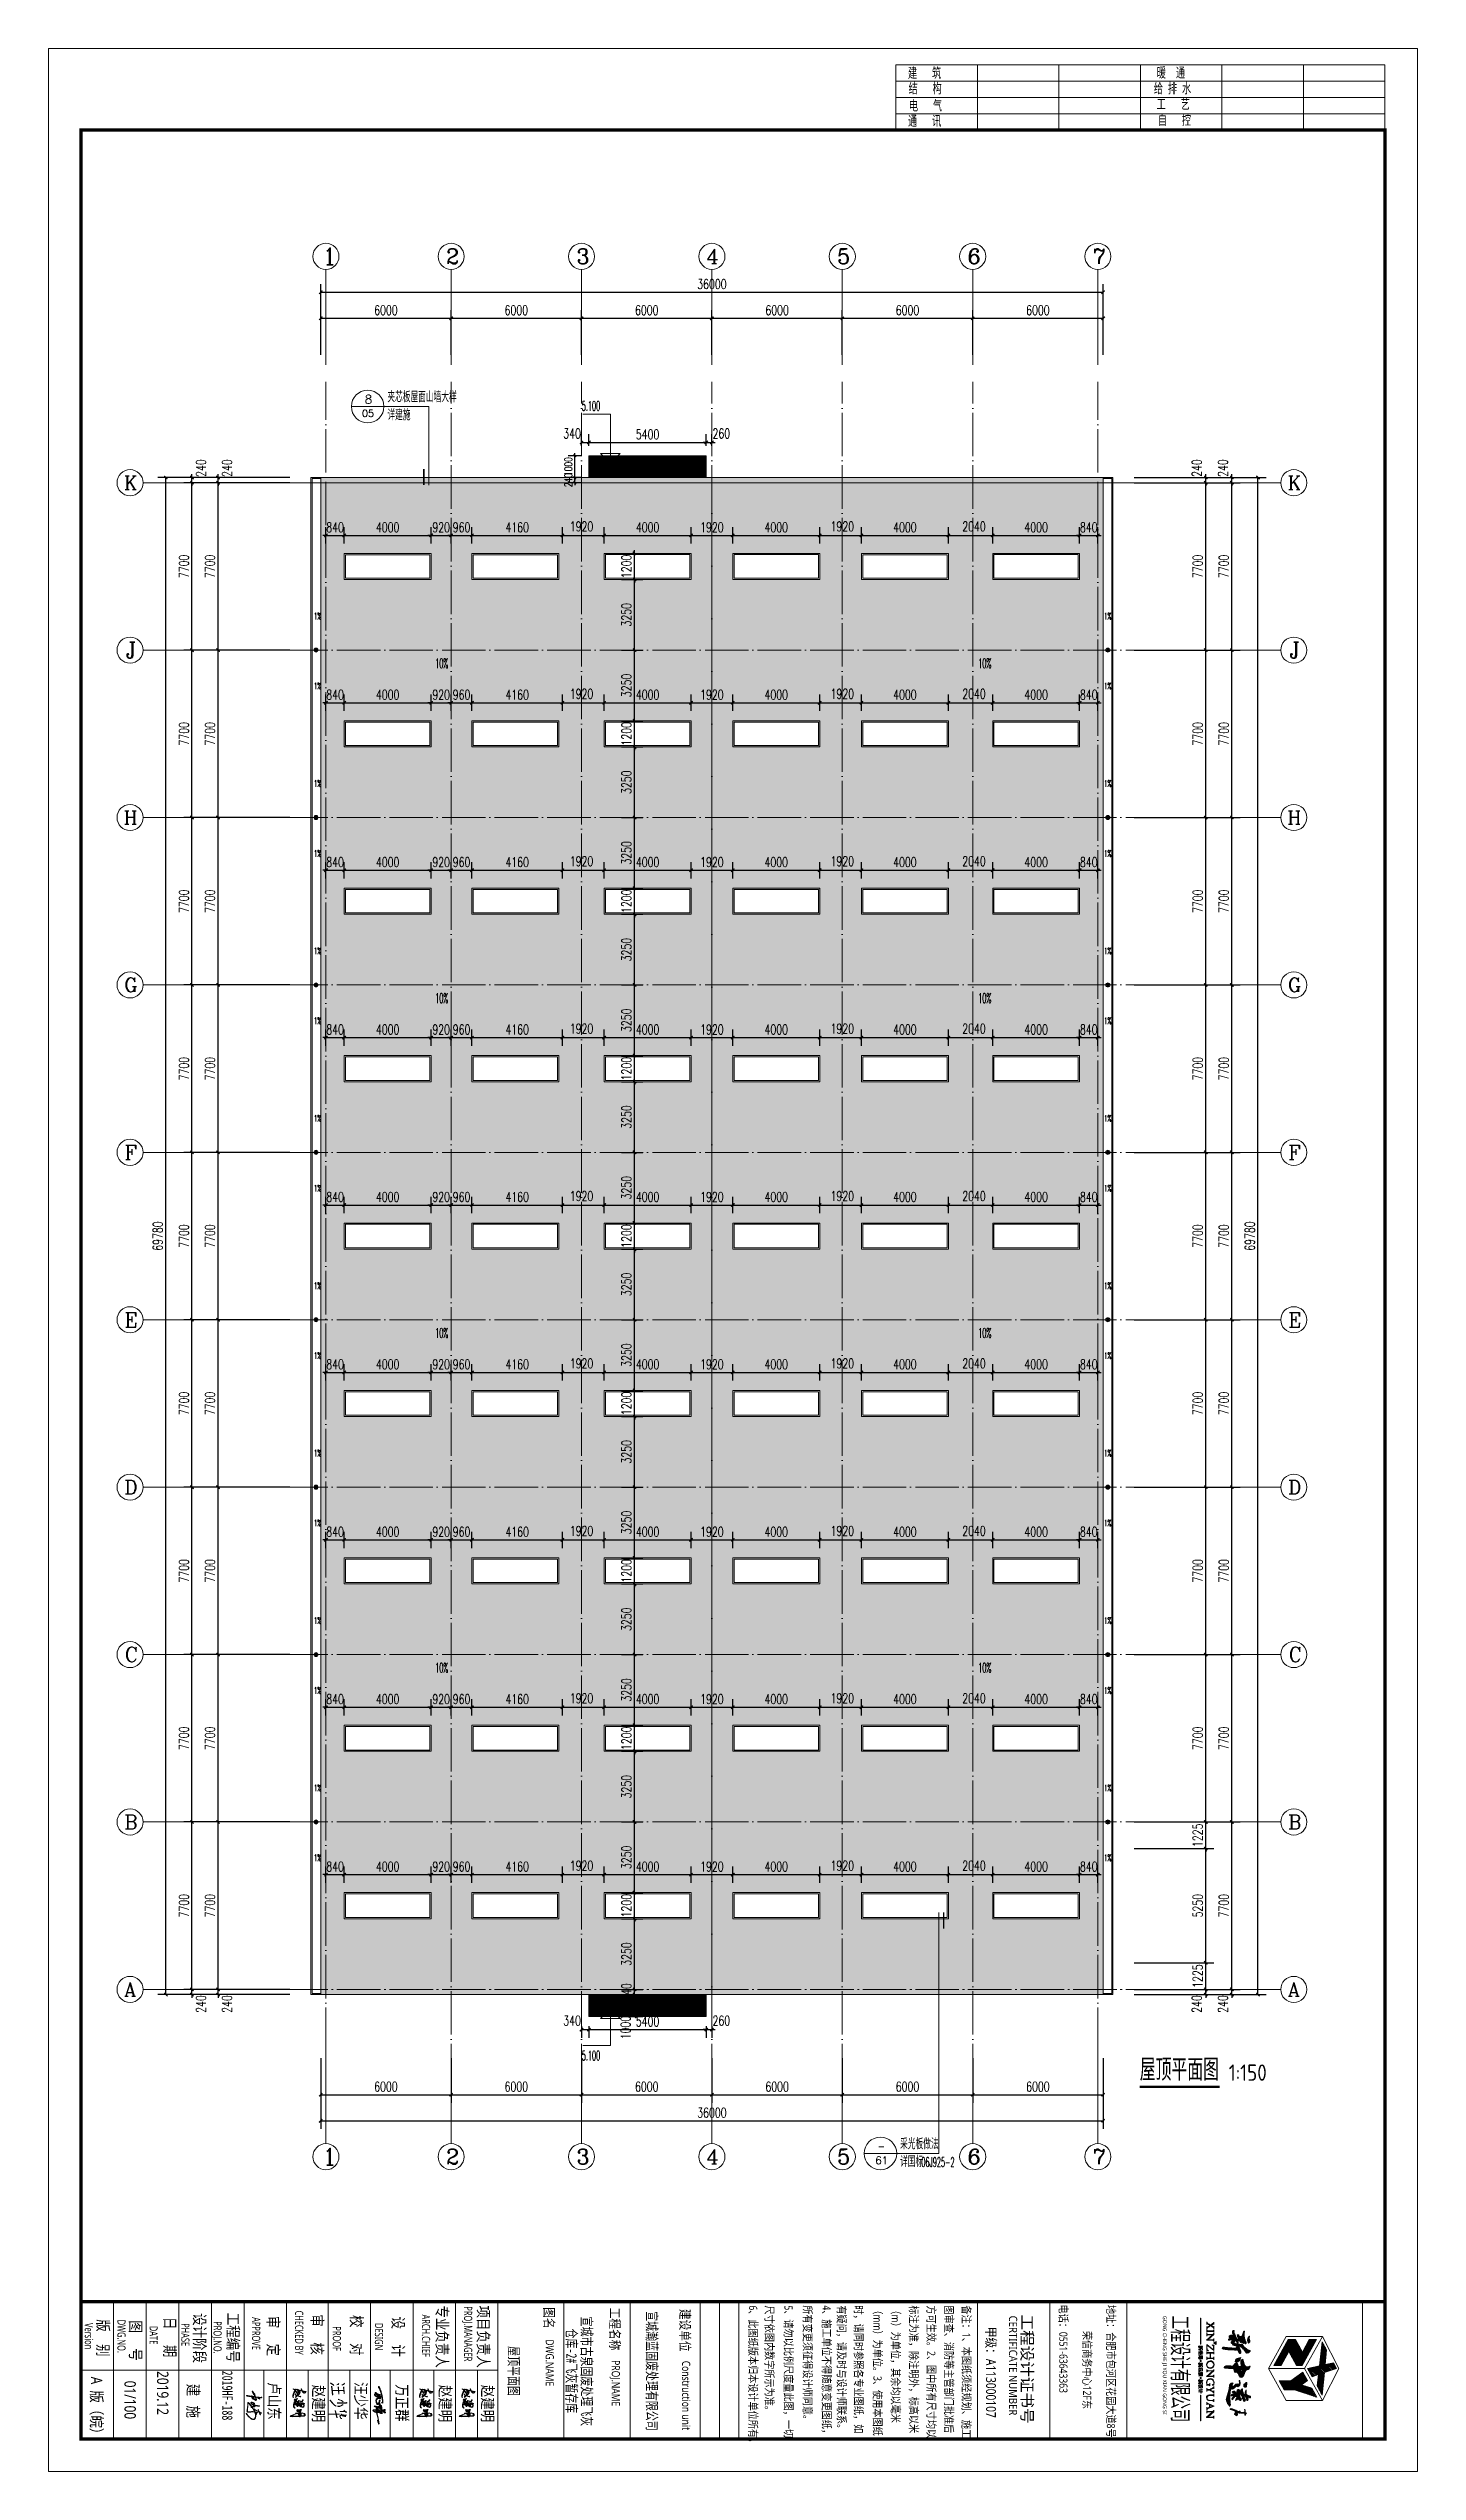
# Model space of a CAD drawing. Header units: inches. Extents: x -3733042 to -3450527, y 579159 to 997713.
# Drawn here: x -3561977 to -3498977, y 656013 to 767463 of the extents above; entities that cross this region are included whole.
import ezdxf
from ezdxf.enums import TextEntityAlignment as Align

# ---------------------------------------------------------------- set-up
doc = ezdxf.new("R2010")
doc.units = ezdxf.units.IN
doc.header["$LTSCALE"] = 1000
doc.header["$MEASUREMENT"] = 0
for name, pattern in [('DOTE', [2.42, 2, -0.2, 0.02, -0.2]), ('LENGSHUI', [22, 20, -1, 0, -1]), ('TG_Y', [2.3, 2, -0.3])]:
    doc.linetypes.add(name, pattern=pattern)
doc.layers.get('0').update_dxf_attribs({"lineweight": 18})
for name, color, linetype, lineweight in [('0-TK', 4, 'Continuous', 18), ('00签名', 7, 'LENGSHUI', 18), ('AXIS', 30, 'Continuous', 18), ('AXIS_TEXT', 7, 'Continuous', 18), ('DIM_ELEV', 3, 'Continuous', 18), ('DIM_IDEN', 3, 'Continuous', 18), ('DIM_SYMB', 3, 'Continuous', 18), ('DOTE', 14, 'DOTE', 18), ('EQUIP_雨水斗', 7, 'Continuous', 18), ('PUB_DIM', 3, 'Continuous', 18), ('PUB_TEXT', 7, 'Continuous', 18), ('PUB_TITLE', 153, 'Continuous', 18), ('SURFACE', 255, 'Continuous', 18), ('VPIPE-雨水', 4, 'TG_Y', 18), ('图层 1', 7, 'Continuous', 18), ('图签文字', 4, 'Continuous', 18), ('地漏雨水管', 41, 'Continuous', 18), ('填充', 8, 'Continuous', 18)]:
    doc.layers.add(name, color=color, linetype=linetype, lineweight=lineweight)
doc.styles.add('-黑体', font='', dxfattribs={"width": 0.7})
doc.styles.add('_TCH_AXIS', font='complex.shx', dxfattribs={"bigfont": 'gbcbig.shx'})
doc.styles.add('_TCH_DIM', font='simplex.shx', dxfattribs={"width": 0.7, "bigfont": 'gbcbig.shx'})
doc.styles.add('_TCH_DIM_T3', font='simplex.shx', dxfattribs={"width": 0.705882, "bigfont": 'gbcbig.shx'})
doc.styles.add('_TCH_LABEL', font='complex.shx', dxfattribs={"bigfont": 'gbcbig.shx'})
doc.styles.add('COMPLEX', font='complex.shx')
doc.styles.add('HT', font='', dxfattribs={"width": 0.9})
doc.styles.get("Standard").update_dxf_attribs({"font": 'gbenor.shx', "bigfont": 'gbcbig.shx'})
doc.styles.add('建筑图签-黑', font='', dxfattribs={"width": 0.7})
doc.styles.get('-黑体').set_extended_font_data('微软雅黑')
doc.styles.get('HT').set_extended_font_data('黑体')
doc.styles.get('建筑图签-黑').set_extended_font_data('黑体')
doc.dimstyles.new('_TCH_ARCH&&120', dxfattribs={"dimtxt": 357, "dimasz": 120, "dimexe": 300, "dimexo": 360, "dimgap": 120, "dimtad": 1, "dimdec": 0, "dimzin": 0, "dimdsep": 46, "dimtxsty": '_TCH_DIM_T3', "dimblk": 'ARCHTICK', "dimcen": 0.09, "dimdle": 240, "dimclrt": 7, "dimazin": 2, "dimtfac": 1, "dimtdec": 0, "dimtix": 1, "dimtmove": 2, "dimatfit": 3, "dimfxl": 1, "dimtolj": 1, "dimarcsym": 0})
doc.dimstyles.new('_TCH_ARCH&&150', dxfattribs={"dimtxt": 446.25, "dimasz": 150, "dimexe": 375, "dimexo": 450, "dimgap": 150, "dimtad": 1, "dimdec": 0, "dimzin": 0, "dimdsep": 46, "dimtxsty": '_TCH_DIM_T3', "dimblk": 'ARCHTICK', "dimcen": 0.09, "dimdle": 300, "dimclrt": 7, "dimazin": 2, "dimtfac": 1, "dimtdec": 0, "dimtix": 1, "dimtmove": 2, "dimatfit": 3, "dimfxl": 1, "dimtolj": 1, "dimarcsym": 0})

msp = doc.modelspace()

# ---------------------------------------------------------------- texts
at = {"style": '-黑体'}
for s, height, width, p in [('设计阶段', 525, 0.8, (-3555020, 663293.3)), ('工程编号', 525, 0.8, (-3553478.9, 663315.9)), ('ARCH.CHIEF', 375, 0.7, (-3544601.4, 663233.4)), ('专业负责人', 525, 0.8, (-3543859.3, 663646.8)), ('PROJ.MANAGER', 375, 0.7, (-3542662.9, 663610.8)), ('项目负责人', 525, 0.8, (-3541962.6, 663646.8)), ('图名', 450, 0.8, (-3538938.6, 663569.4)), ('工程名称', 450, 0.8, (-3535912.3, 663548.1)), ('建设单位', 450, 0.8, (-3532682.5, 663492.4)), ('6、此图纸版本归本设计单位所有。', 375, 0.8, (-3529554.3, 663653.6)), ('尺寸依图内数字所示为准。', 375, 0.8, (-3528799.8, 663653.6)), ('5、请勿以比例尺度量此图，一切', 375, 0.8, (-3527922.6, 663653.6)), ('所有变更须征得设计师同意。', 375, 0.8, (-3527045.4, 663653.6)), ('4、施工单位不得随意变更图纸，', 375, 0.8, (-3526168.3, 663653.6)), ('有疑问，请及时与设计师联系。', 375, 0.8, (-3525480.1, 663653.6)), ('时，请同时参照各专业图纸，如', 375, 0.8, (-3524697.6, 663653.6)), ('（mm）为单位。3、使用本图纸', 375, 0.8, (-3523824.2, 663653.6)), ('（m）为单位，其余均以毫米', 375, 0.8, (-3522992.4, 663653.6)), ('标注为准，除注明外，标高以米', 375, 0.8, (-3522160.7, 663653.6)), ('方可生效。2、图中所有尺寸均以', 375, 0.8, (-3521352.7, 663653.6)), ('图审查、消防等主管部门批准后', 375, 0.8, (-3520544.6, 663653.6)), ('备注：1、本图纸须经规划、施工', 375, 0.8, (-3519736.6, 663653.6)), ('Version', 375, 0.7, (-3560116, 662845.8)), ('DWG.NO.', 375, 0.7, (-3558615.9, 662994.5)), ('DATE', 375, 0.7, (-3557135.6, 662714.1)), ('PHASE', 375, 0.7, (-3555676.2, 662834.8)), ('PROJ.NO.', 375, 0.7, (-3554193.3, 662924.6)), ('PROOF', 375, 0.7, (-3548703.7, 662690.3)), ('DESIGN', 375, 0.7, (-3546767.2, 662842)), ('DWG.NAME', 375, 0.8, (-3538909, 662091.8)), ('PROJ.NAME', 375, 0.8, (-3535870.3, 661132.7)), ('卢山东', 525, 0.8, (-3551585.3, 660118)), ('赵建明', 525, 0.8, (-3549543.9, 659996.8)), ('汪少华', 525, 0.8, (-3547602.7, 660124.4)), ('万正群', 525, 0.8, (-3545705.3, 660029.1)), ('赵建明', 525, 0.8, (-3543717.7, 659996.8)), ('赵建明', 525, 0.8, (-3541767.7, 659996.8))]:
    msp.add_text(s, height=height, rotation=270, dxfattribs=dict(at, width=width)).set_placement(p, align=Align.MIDDLE_LEFT)
msp.add_text('工程设计证书号', height=525, rotation=270, dxfattribs=at).set_placement((-3517204.6, 663231.9))
for s, height, width, p in [('电话：0551-63643363', 375, 0.8, (-3515462.8, 663696.1)), ('地址：合肥市包河区花园大道8号', 375, 0.8, (-3513272.4, 663676.4)), ('工程设计有限公司', 750, 0.6, (-3510260.9, 663188.8)), ('APPROVE', 375, 0.7, (-3552605.7, 663113.9)), ('甲级：A113000107', 450, 0.8, (-3518829.9, 662669.6)), ('荣信商务中心12F东', 375, 0.8, (-3514369.5, 662477.5)), ('01/100', 525, 0.8, (-3558479.7, 660189.9))]:
    msp.add_text(s, height=height, rotation=270, dxfattribs=dict(at, width=width)).set_placement(p)
at = {"color": 1, "style": '-黑体', "width": 0.8}
msp.add_text('2019.12', height=525, rotation=270, dxfattribs=at).set_placement((-3556979.7, 660634.8))
at = {"rotation": 270, "style": '-黑体'}
for s, insert, char_height, width, attachment_point in [('{\\W0.8;审     定}', (-3551951.4, 663175.5), 525, 2840.366, 7), ('CHECKED BY', (-3550440.7, 663414.9), 375, 3164.086, 4), ('{\\W0.8;审     核}', (-3549643.1, 663241), 525, 2848.416, 4), ('{\\W0.8;校     对}', (-3547830.4, 663208.2), 525, 2876.32, 4), ('{\\W0.9;CERTIFICATE NUMBER}', (-3517781.3, 663183.3), 375, 7140.971, 7), ('{\\W1; GONG CHENG SHE JI YOU XIAN GONG SI }', (-3510745.4, 663231.8), 180, 7219.855, 7), ('{\\W0.8;版    别}', (-3559492.8, 662157.4), 525, 2580.102, 5), ('{\\W0.8;图     号}', (-3557988.6, 662034.2), 525, 2828.024, 5), ('{\\W0.8;日     期}', (-3556416, 663120.1), 525, 2715.869, 4), ('{\\W0.8;设     计}', (-3545915.5, 663140.5), 525, 2865.051, 4), ('{\\W0.8;Construction unit  }', (-3532634.8, 661105.9), 375, 4915.503, 4), ('{\\W0.8;A  版（皖）}', (-3560093, 660376.2), 525, 3857.274, 7), ('{\\W0.8;建   施}', (-3555637.3, 660050), 525, 2381.014, 7)]:
    msp.add_mtext(s, dxfattribs=dict(at, insert=insert, char_height=char_height, width=width, attachment_point=attachment_point))
at = {"layer": 'PUB_TEXT', "style": '_TCH_LABEL'}
for s, height, p in [('8', 391.5, (-3547417.7, 751132.1)), ('05', 329.48, (-3547553.9, 750515.2)), ('61', 346.49, (-3523933.4, 670150.9))]:
    msp.add_text(s, height=height, dxfattribs=at).set_placement(p)
at = {"layer": 'PUB_TEXT'}
for s, height, style, width, p in [('夹芯板屋面山墙大样', 506.38, '_TCH_DIM', 0.7, (-3546379.7, 751189.9)), ('5.100', 446.25, '_TCH_DIM', 0.494118, (-3537437, 750797.9)), ('详建施', 506.38, '_TCH_DIM', 0.7, (-3546379.7, 750361)), ('夹芯板雨篷', 315.44, 'HT', 0.9, (-3535345.4, 748135.1)), ('1%', 297.5, '_TCH_DIM', 0.494118, (-3549758.4, 741203.3)), ('1%', 297.5, '_TCH_DIM', 0.494118, (-3513401.6, 741203.3)), ('10%', 446.25, '_TCH_DIM', 0.494118, (-3544184, 738957.2)), ('10%', 446.25, '_TCH_DIM', 0.494118, (-3519195.7, 738957.2)), ('1%', 297.5, '_TCH_DIM', 0.494118, (-3549758.4, 737988.7)), ('1%', 297.5, '_TCH_DIM', 0.494118, (-3513401.6, 737988.7)), ('1%', 297.5, '_TCH_DIM', 0.494118, (-3549758.4, 733503.3)), ('1%', 297.5, '_TCH_DIM', 0.494118, (-3513401.6, 733503.3)), ('1%', 297.5, '_TCH_DIM', 0.494118, (-3549758.4, 730288.7)), ('1%', 297.5, '_TCH_DIM', 0.494118, (-3513401.6, 730288.7)), ('1%', 297.5, '_TCH_DIM', 0.494118, (-3549758.4, 725803.3)), ('1%', 297.5, '_TCH_DIM', 0.494118, (-3513401.6, 725803.3)), ('10%', 446.25, '_TCH_DIM', 0.494118, (-3544184, 723557.2)), ('10%', 446.25, '_TCH_DIM', 0.494118, (-3519195.7, 723557.2)), ('1%', 297.5, '_TCH_DIM', 0.494118, (-3549758.4, 722588.7)), ('1%', 297.5, '_TCH_DIM', 0.494118, (-3513401.6, 722588.7)), ('1%', 297.5, '_TCH_DIM', 0.494118, (-3549758.4, 718103.3)), ('1%', 297.5, '_TCH_DIM', 0.494118, (-3513401.6, 718103.3)), ('1%', 297.5, '_TCH_DIM', 0.494118, (-3549758.4, 714888.7)), ('1%', 297.5, '_TCH_DIM', 0.494118, (-3513401.6, 714888.7)), ('1%', 297.5, '_TCH_DIM', 0.494118, (-3549758.4, 710403.3)), ('1%', 297.5, '_TCH_DIM', 0.494118, (-3513401.6, 710403.3)), ('10%', 446.25, '_TCH_DIM', 0.494118, (-3544184, 708157.2)), ('10%', 446.25, '_TCH_DIM', 0.494118, (-3519195.7, 708157.2)), ('1%', 297.5, '_TCH_DIM', 0.494118, (-3549758.4, 707188.7)), ('1%', 297.5, '_TCH_DIM', 0.494118, (-3513401.6, 707188.7)), ('1%', 297.5, '_TCH_DIM', 0.494118, (-3549758.4, 702703.3)), ('1%', 297.5, '_TCH_DIM', 0.494118, (-3513401.6, 702703.3)), ('1%', 297.5, '_TCH_DIM', 0.494118, (-3549758.4, 699488.7)), ('1%', 297.5, '_TCH_DIM', 0.494118, (-3513401.6, 699488.7)), ('1%', 297.5, '_TCH_DIM', 0.494118, (-3549758.4, 695003.3)), ('1%', 297.5, '_TCH_DIM', 0.494118, (-3513401.6, 695003.3)), ('10%', 446.25, '_TCH_DIM', 0.494118, (-3544184, 692757.2)), ('10%', 446.25, '_TCH_DIM', 0.494118, (-3519195.7, 692757.2)), ('1%', 297.5, '_TCH_DIM', 0.494118, (-3549758.4, 691788.7)), ('1%', 297.5, '_TCH_DIM', 0.494118, (-3513401.6, 691788.7)), ('1%', 297.5, '_TCH_DIM', 0.494118, (-3549758.4, 687303.3)), ('1%', 297.5, '_TCH_DIM', 0.494118, (-3513401.6, 687303.3)), ('1%', 297.5, '_TCH_DIM', 0.494118, (-3549758.4, 684088.7)), ('1%', 297.5, '_TCH_DIM', 0.494118, (-3513401.6, 684088.7)), ('夹芯板雨篷', 315.44, 'HT', 0.9, (-3535345.4, 677123.6)), ('5.100', 446.25, '_TCH_DIM', 0.494118, (-3537437, 674921)), ('-', 391.5, '_TCH_LABEL', 0.777778, (-3523824.6, 670781.9)), ('采光板做法', 506.38, '_TCH_DIM', 0.7, (-3522786.6, 670834.1)), ('详国标', 506.38, '_TCH_DIM', 0.7, (-3522786.6, 670022)), ('06J925-2', 446.25, '_TCH_DIM', 0.494118, (-3521813, 670022))]:
    msp.add_text(s, height=height, dxfattribs=dict(at, style=style, width=width)).set_placement(p)
for s, height, p in [('屋顶平面图', 1012.77, (-3511759.5, 673986.5)), ('1:150', 750, (-3507666.7, 673986.5))]:
    msp.add_text(s, height=height, dxfattribs=at).set_placement(p)
at = {"layer": '图签文字', "color": 1, "style": '建筑图签-黑', "width": 0.7}
for s, p in [('宣城瀚蓝固废处理有限公司', (-3534447.1, 660635.9)), ('宣城市古泉固废处理飞灰', (-3537446.4, 660617))]:
    msp.add_text(s, height=480, rotation=270, dxfattribs=at).set_placement(p, align=Align.CENTER)
at = {"layer": '图签文字', "color": 4, "style": '建筑图签-黑', "width": 0.7}
msp.add_text('屋顶平面图', height=480, rotation=270, dxfattribs=at).set_placement((-3540803.7, 660635.9), align=Align.CENTER)
at = {"layer": '图签文字', "color": 1, "style": '建筑图签-黑', "width": 0.7}
msp.add_text('2019HF-188', height=480, rotation=270, dxfattribs=at).set_placement((-3553979.7, 660651.9))
at = {"layer": '图签文字', "color": 1, "insert": (-3538199.4, 660642.3), "char_height": 480, "width": 6132.944, "attachment_point": 8, "rotation": 270, "style": '建筑图签-黑'}
msp.add_mtext('仓库-2#飞灰暂存库   ', dxfattribs=at)

# ---------------------------------------------------------------- blocks, each defined once
blk = doc.blocks.new('$titleblk$00000095')
for p, q in [((-150, 20), (-150, 0)), ((-150, 20), (0, 20)), ((-150, 15), (-75, 15)), ((-125, 20), (-125, 0)), ((-100, 20), (-100, 0)), ((-75, 20), (-75, 0)), ((-75, 20), (-75, 0)), ((-75, 15), (0, 15)), ((-50, 20), (-50, 0)), ((-25, 20), (-25, 0)), ((0, 20), (0, 0)), ((-150, 10), (-75, 10)), ((-75, 10), (0, 10)), ((-150, 5), (-75, 5)), ((-75, 5), (0, 5))]:
    blk.add_line(p, q)
at = {"char_height": 3.5085, "attachment_point": 7}
for s, insert, width in [('{\\W0.8;建   筑}', (-146.33, 15.65), 16.1191), ('{\\W0.8;暖  通}', (-70, 15.73), 13.3424), ('{\\W0.8;结   构}', (-146.14, 10.91), 15.9437), ('{\\W0.8;电   气}', (-146.02, 5.65), 15.8033), ('{\\W0.8;给 排 水}', (-70.91, 10.9), 18.0789), ('{\\W0.8;工   艺}', (-70.04, 6.13), 15.7332), ('{\\W0.8;通   讯}', (-146.3, 0.88), 16.3296), ('{\\W0.8;自   控}', (-69.67, 1.24), 15.3472)]:
    blk.add_mtext(s, dxfattribs=dict(at, insert=insert, width=width))
blk = doc.blocks.new('$TwtSys$00000139')
at = {"color": 7}
for p, q in [((-19, 92), (-19, -92)), ((19, 92), (19, -92))]:
    blk.add_line(p, q, dxfattribs=at)
blk.add_circle((0, 0), 93.8)
blk = doc.blocks.new('A$C41BB26E9')
for p, q in [((0, 95), (95, 235)), ((0, 89), (78, 211)), ((3, 91), (81, 213)), ((5, 95), (83, 216)), ((8, 656), (61, 616)), ((12, 658), (64, 618)), ((14, 661), (66, 622)), ((18, 431), (54, 402)), ((21, 433), (57, 404)), ((23, 437), (59, 407)), ((54, 402), (69, 350)), ((57, 404), (72, 352)), ((58, 180), (74, 205)), ((59, 407), (74, 355)), ((61, 616), (65, 591)), ((62, 182), (77, 207)), ((64, 618), (68, 593)), ((64, 186), (79, 210)), ((65, 591), (76, 558)), ((66, 622), (70, 596)), ((68, 593), (79, 560)), ((70, 596), (81, 564)), ((123, 142), (475, 189)), ((126, 143), (479, 190)), ((131, 134), (483, 181)), ((134, 135), (486, 182)), ((150, 410), (448, 432)), ((153, 411), (451, 433)), ((156, 405), (454, 427)), ((158, 630), (432, 651)), ((159, 406), (457, 428)), ((162, 632), (436, 652)), ((166, 623), (440, 643)), ((169, 624), (443, 644)), ((301, 641), (293, 177)), ((304, 642), (296, 178)), ((309, 633), (301, 169)), ((312, 635), (304, 171)), ((702, 532), (653, 398)), ((707, 537), (658, 403)), ((713, 542), (665, 408)), ((828, 187), (687, 68)), ((833, 192), (692, 73)), ((839, 197), (699, 78)), ((748, 590), (702, 532)), ((753, 595), (707, 537)), ((760, 600), (713, 542)), ((783, 753), (803, 727)), ((787, 758), (808, 733)), ((794, 763), (814, 738)), ((803, 727), (803, 362)), ((808, 733), (808, 367)), ((814, 738), (814, 372)), ((896, 257), (828, 187)), ((901, 262), (833, 192)), ((907, 267), (839, 197)), ((870, 591), (935, 466)), ((874, 596), (940, 471)), ((881, 601), (947, 476)), ((926, 312), (896, 257)), ((931, 317), (901, 262)), ((938, 323), (907, 267)), ((935, 466), (935, 377)), ((940, 471), (940, 382)), ((947, 476), (947, 387)), ((1145, 670), (1101, 635)), ((1149, 675), (1105, 640)), ((1106, 284), (1400, 355)), ((1111, 289), (1405, 360)), ((1156, 680), (1112, 645)), ((1118, 294), (1411, 365)), ((1167, 703), (1145, 670)), ((1145, 670), (1145, 472)), ((1172, 708), (1149, 675)), ((1150, 675), (1150, 477)), ((1179, 713), (1156, 680)), ((1156, 680), (1156, 482)), ((1167, 743), (1167, 703)), ((1172, 748), (1172, 708)), ((1179, 753), (1179, 713)), ((1274, 544), (1250, 531)), ((1252, 453), (1252, 0)), ((1279, 549), (1255, 536)), ((1256, 458), (1257, 5)), ((1285, 554), (1262, 541)), ((1263, 463), (1264, 10)), ((1317, 580), (1274, 544)), ((1322, 585), (1279, 549)), ((1291, 621), (1285, 563)), ((1329, 591), (1285, 554)), ((1285, 563), (1302, 492)), ((1290, 732), (1292, 663)), ((1296, 626), (1290, 568)), ((1290, 568), (1307, 498)), ((1292, 663), (1291, 621)), ((1295, 737), (1296, 668)), ((1296, 668), (1296, 626)), ((1302, 631), (1296, 574)), ((1296, 574), (1313, 503)), ((1302, 743), (1303, 673)), ((1303, 673), (1302, 631)), ((1302, 492), (1343, 473)), ((1307, 498), (1347, 478)), ((1313, 503), (1354, 483)), ((1331, 615), (1317, 580)), ((1335, 620), (1322, 585)), ((1342, 625), (1329, 591)), ((1343, 670), (1331, 615)), ((1348, 675), (1335, 620)), ((1355, 680), (1342, 625)), ((1345, 710), (1343, 670)), ((1343, 473), (1422, 505)), ((1347, 478), (1426, 510)), ((1350, 715), (1348, 675)), ((1354, 483), (1433, 515)), ((1357, 720), (1355, 680)), ((1422, 505), (1427, 546)), ((1426, 510), (1431, 551)), ((1433, 515), (1438, 556))]:
    blk.add_line(p, q)
blk = doc.blocks.new('WZQ')
h = blk.add_hatch(color=256)
h.paths.add_polyline_path([(11296, 18321), (11272, 18339), (11273, 18447), (11289, 18516), (11289, 18568), (11289, 18629), (11283, 18671), (11257, 18685), (11245, 18715), (11245, 18745), (11261, 18767), (11293, 18771), (11349, 18773), (11435, 18791), (11561, 18811), (11689, 18819), (11822, 18829), (11930, 18849), (11992, 18879), (12014, 18944), (12003, 18996), (11994, 19030), (11983, 19051), (11962, 19062), (11912, 19056), (11892, 19049), (11839, 19041), (11790, 19023), (11759, 19017), (11723, 19015), (11670, 19005), (11608, 18994), (11569, 18986), (11530, 18975), (11443, 18958), (11427, 18954), (11386, 18954), (11295, 18936), (11271, 18932), (11185, 18915), (11086, 18898), (11047, 18882), (10977, 18871), (10907, 18860), (10823, 18851), (10717, 18827), (10661, 18801), (10599, 18795), (10557, 18778), (10531, 18769), (10455, 18748), (10386, 18735), (10352, 18727), (10220, 18723), (10188, 18691), (10156, 18687), (9976, 18643), (9864, 18619), (9744, 18595), (9543, 18527), (9327, 18471), (9251, 18447), (9179, 18423), (9047, 18387), (8903, 18335), (8771, 18279), (8682, 18243), (8370, 18105), (8273, 18069), (8111, 18040), (7978, 17955), (7864, 17931), (7723, 17875), (7642, 17846), (7553, 17814), (7488, 17778), (7415, 17729), (7371, 17693), (7294, 17664), (7270, 17604), (7261, 17577), (7268, 17542), (7284, 17516), (7295, 17492), (7317, 17467), (7344, 17448), (7412, 17404), (7468, 17395), (7523, 17404), (7639, 17467), (7711, 17515), (7749, 17540), (7826, 17577), (7867, 17620), (7928, 17657), (8002, 17721), (8056, 17762), (8120, 17791), (8204, 17834), (8280, 17872), (8357, 17917), (8417, 17939), (8546, 17985), (8611, 18021), (8657, 18044), (8765, 18093), (8838, 18128), (8916, 18142), (8992, 18171), (9068, 18202), (9170, 18233), (9246, 18258), (9412, 18333), (9471, 18351), (9562, 18372), (9615, 18385), (9669, 18400), (9745, 18435), (9826, 18448), (9865, 18458), (10017, 18479), (10065, 18496), (10130, 18494), (10162, 18519), (10205, 18535), (10244, 18535), (10340, 18562), (10358, 18568), (10396, 18495), (10411, 18465), (10442, 18423), (10466, 18393), (10478, 18371), (10502, 18345), (10536, 18325), (10589, 18304), (10605, 18299), (10649, 18293), (10668, 18293), (10651, 18221), (10645, 18183), (10633, 18146), (10626, 18118), (10614, 18091), (10602, 18059), (10580, 18011), (10567, 17978), (10536, 17911), (10520, 17864), (10465, 17722), (10431, 17648), (10412, 17581), (10393, 17533), (10372, 17496), (10348, 17421), (10345, 17344), (10340, 17312), (10308, 17253), (10284, 17179), (10249, 17128), (10200, 17049), (10167, 16978), (10134, 16936), (10110, 16894), (10077, 16833), (10049, 16786), (9941, 16654), (9842, 16560), (9753, 16419), (9701, 16330), (9654, 16269), (9645, 16208), (9631, 16147), (9734, 16053), (9800, 16010), (9838, 16034), (9870, 16085), (9936, 16123), (10016, 16203), (10059, 16236), (10124, 16259), (10162, 16259), (10186, 16175), (10214, 16081), (10251, 15996), (10280, 15944), (10331, 15869), (10360, 15836), (10435, 15836), (10468, 15818), (10538, 15808), (10703, 15850), (10778, 15897), (10844, 15959), (10938, 16085), (11065, 16189), (11098, 16236), (11145, 16306), (11173, 16363), (11249, 16476), (11291, 16518), (11385, 16659), (11498, 16837), (11559, 16974), (11620, 17195), (11649, 17275), (11672, 17472), (11672, 17557), (11658, 17674), (11634, 17773), (11611, 17886), (11987, 18332), (11987, 18389), (11926, 18389), (11893, 18337), (11762, 18201), (11710, 18130), (11639, 18069), (11573, 18013), (11545, 18039), (11507, 18108), (11485, 18141), (11430, 18202), (11388, 18251), (11355, 18271), (11309, 18304)], flags=0)
h.paths.add_polyline_path([(10874, 18586), (10854, 18607), (10839, 18647), (10829, 18673), (10863, 18686), (10905, 18691), (10937, 18667), (10935, 18637), (10927, 18614), (10918, 18593)], flags=0)
h.paths.add_polyline_path([(11115, 18044), (11200, 18096), (11284, 18103), (11327, 18035), (11379, 17934), (11401, 17891), (11405, 17862), (11395, 17810), (11320, 17712), (11255, 17657), (11203, 17576), (11037, 17419), (10998, 17354), (10861, 17211), (10724, 17078), (10665, 17003), (10643, 16974), (10509, 16843), (10444, 16762), (10366, 16687), (10340, 16677), (10324, 16688), (10327, 16707), (10330, 16785), (10362, 16866), (10388, 16928), (10408, 16990), (10454, 17071), (10483, 17153), (10584, 17306), (10626, 17403), (10708, 17472), (10760, 17559), (10812, 17647), (10844, 17664), (10962, 17804), (11063, 17976)], flags=0)
h.paths.add_polyline_path([(11421, 17667), (11439, 17667), (11472, 17601), (11498, 17479), (11491, 17331), (11428, 17110), (11391, 16984), (11299, 16793), (11195, 16623), (11129, 16527), (11051, 16390), (10955, 16317), (10867, 16210), (10701, 16110), (10597, 16040), (10497, 16010), (10427, 16051), (10412, 16103), (10398, 16158), (10350, 16235), (10335, 16306), (10298, 16365), (10346, 16424), (10409, 16516), (10520, 16630), (10612, 16730), (10719, 16852), (10833, 16988), (10926, 17091), (10992, 17147), (11018, 17206), (11133, 17287), (11166, 17372), (11225, 17431), (11273, 17505), (11358, 17586)], flags=0)
h.paths.add_polyline_path([(12180, 17834), (12190, 17952), (12226, 18065), (12244, 18165), (12216, 18281), (12211, 18280), (12111, 18244), (12053, 18136), (12028, 18032), (12028, 17895), (11995, 17812), (11985, 17647), (11954, 17431), (11954, 17318), (11976, 17205), (11995, 17028), (12026, 16806), (12149, 16684), (12235, 16589), (12321, 16525), (12475, 16453), (12602, 16425), (12752, 16412), (12919, 16407), (13006, 16389), (13214, 16425), (13350, 16453), (13454, 16471), (13668, 16525), (13781, 16552), (13926, 16593), (14116, 16693), (14311, 16756), (14425, 16824), (14534, 16915), (14511, 17005), (14398, 17123), (14275, 17232), (14148, 17354), (14080, 17418), (13989, 17486), (13921, 17544), (13813, 17608), (13754, 17608), (13835, 17708), (13985, 17775), (14062, 17839), (14184, 17875), (14348, 17943), (14547, 17952), (14656, 17961), (14724, 17961), (14701, 17902), (14656, 17866), (14606, 17825), (14574, 17771), (14497, 17708), (14484, 17640), (14547, 17581), (14620, 17544), (14683, 17626), (14815, 17717), (14846, 17780), (14887, 17875), (14892, 17961), (14774, 18088), (14715, 18165), (14629, 18188), (14420, 18129), (14252, 18061), (14180, 18043), (13953, 17957), (13872, 17911), (13613, 17852), (13522, 17816), (13445, 17830), (13323, 17862), (13182, 17948), (13124, 18047), (13001, 18097), (12910, 18097), (12897, 18043), (12897, 17948), (12938, 17839), (12974, 17744), (13078, 17703), (13151, 17703), (13223, 17717), (13287, 17712), (13386, 17698), (13495, 17712), (13577, 17708), (13645, 17703), (13677, 17658), (13699, 17558), (13790, 17490), (13876, 17372), (13953, 17268), (14026, 17223), (14107, 17155), (14180, 17110), (14230, 17064), (14284, 16983), (14293, 16915), (14275, 16874), (14062, 16833), (13931, 16801), (13858, 16801), (13677, 16752), (13318, 16652), (13133, 16598), (13051, 16575), (12960, 16543), (12833, 16530), (12752, 16521), (12670, 16589), (12579, 16675), (12471, 16724), (12366, 16811), (12316, 16865), (12212, 17010), (12194, 17046), (12108, 17200), (12094, 17313), (12112, 17467), (12112, 17649), (12144, 17735)], flags=0)
h.paths.add_polyline_path([(13906, 19102), (13861, 19120), (13760, 19117), (13689, 19138), (13596, 19167), (13519, 19164), (13457, 19161), (13252, 19173), (13165, 19164), (13028, 19141), (12945, 19141), (12853, 19129), (12722, 19126), (12594, 19126), (12529, 19114), (12484, 19099), (12428, 19093), (12359, 19093), (12312, 19079), (12273, 19062), (12290, 18957), (12317, 18896), (12417, 18896), (12484, 18940), (12528, 18962), (12583, 18974), (12667, 19001), (12750, 19001), (12844, 18968), (12966, 18974), (13127, 18974), (13282, 18974), (13476, 18968), (13598, 18968), (13642, 18907), (13670, 18785), (13675, 18691), (13675, 18658), (13682, 18631), (13735, 18667), (13771, 18714), (13795, 18799), (13850, 18852), (13870, 18906), (13882, 19001)], flags=0)
h.paths.add_polyline_path([(16098, 18038), (16129, 18100), (16150, 18163), (16197, 18303), (16266, 18420), (16256, 18554), (16209, 18671), (16092, 18741), (15931, 18781), (15780, 18771), (15606, 18741), (15495, 18714), (15408, 18694), (15328, 18678), (15247, 18651), (15013, 18580), (14949, 18510), (14852, 18426), (14758, 18346), (14721, 18314), (14717, 18259), (14747, 18229), (14824, 18211), (14884, 18250), (15017, 18293), (15112, 18357), (15202, 18391), (15322, 18469), (15579, 18550), (15656, 18571), (15836, 18576), (15939, 18576), (16051, 18597), (16137, 18567), (16137, 18430), (16094, 18323), (16051, 18156), (15991, 18070), (15939, 18061), (15927, 18134), (15961, 18199), (15978, 18233), (15918, 18314), (15832, 18361), (15742, 18396), (15661, 18374), (15562, 18306), (15519, 18233), (15463, 18113), (15429, 18040), (15377, 17907), (15309, 17779), (15253, 17581), (15232, 17414), (15296, 17213), (15360, 17149), (15450, 17157), (15455, 17114), (15371, 16861), (15356, 16740), (15288, 16589), (15273, 16498), (15227, 16362), (15167, 16203), (15159, 16143), (15106, 16022), (15076, 15871), (15121, 15788), (15250, 15735), (15295, 15818), (15348, 15946), (15371, 16067), (15424, 16234), (15484, 16385), (15560, 16521), (15613, 16627), (15651, 16717), (15711, 16808), (15764, 16838), (15832, 16672), (15870, 16566), (15923, 16453), (16044, 16438), (16089, 16559), (16173, 16732), (16195, 16838), (16271, 17080), (16347, 17080), (16347, 16967), (16339, 16740), (16339, 16619), (16347, 16460), (16452, 16460), (16543, 16483), (16558, 16717), (16558, 16853), (16566, 16929), (16634, 17057), (16672, 17216), (16672, 17299), (16672, 17495), (16725, 17601), (16747, 17745), (16760, 17911), (16769, 18101), (16769, 18261), (16799, 18368), (16803, 18475), (16803, 18572), (16833, 18669), (16818, 18752), (16828, 18927), (16927, 18921), (17067, 18761), (17147, 18621), (17214, 18535), (17257, 18437), (17300, 18370), (17317, 18350), (17317, 18321), (17291, 18255), (17187, 18107), (17111, 18028), (17039, 17854), (16936, 17648), (16881, 17489), (16802, 17216), (16737, 16974), (16706, 16876), (16718, 16832), (16701, 16760), (16690, 16659), (16667, 16570), (16651, 16448), (16645, 16342), (16634, 16237), (16612, 16053), (16606, 15870), (16595, 15736), (16595, 15597), (16601, 15541), (16651, 15469), (16701, 15380), (16745, 15313), (16807, 15219), (16896, 15191), (16985, 15202), (17035, 15241), (17118, 15297), (17180, 15375), (17230, 15491), (17252, 15536), (17308, 15675), (17391, 15792), (17486, 15931), (17519, 16048), (17553, 16181), (17592, 16337), (17619, 16437), (17669, 16509), (17855, 16627), (18010, 16697), (18220, 16760), (18297, 16802), (18444, 16795), (18514, 16837), (18851, 16914), (19140, 16985), (19438, 17056), (19679, 17098), (19955, 17176), (20330, 17247), (20486, 17282), (20706, 17324), (20769, 17324), (20986, 17388), (21315, 17424), (21457, 17459), (21612, 17459), (21789, 17473), (21747, 17402), (21669, 17360), (21485, 17289), (21173, 17183), (21032, 17126), (20805, 17048), (21676, 17218), (21867, 17303), (21952, 17303), (22186, 17367), (22271, 17388), (22370, 17459), (22328, 17565), (22165, 17629), (22087, 17650), (21740, 17551), (21534, 17551), (21363, 17550), (21173, 17508), (20982, 17473), (20840, 17452), (20784, 17445), (20479, 17381), (20238, 17324), (20175, 17324), (19912, 17268), (19792, 17225), (19452, 17169), (19240, 17133), (18978, 17048), (18687, 16999), (18397, 16942), (18198, 16879), (18021, 16829), (17745, 16758), (17667, 16737), (17681, 16886), (17674, 17112), (17674, 17232), (17688, 17480), (17660, 17615), (17653, 17692), (17788, 17870), (17839, 17984), (17902, 18086), (18004, 18228), (18101, 18330), (18152, 18523), (18141, 18652), (18119, 18725), (18079, 18849), (18021, 18944), (17966, 18984), (17915, 18969), (17875, 18951), (17845, 18915), (17718, 18813), (17659, 18736), (17641, 18670), (17520, 18583), (17477, 18513), (17447, 18495), (17414, 18601), (17371, 18674), (17334, 18725), (17298, 18783), (17265, 18842), (17199, 18926), (17141, 18999), (17075, 19053), (17031, 19086), (17130, 19148), (17170, 19199), (17305, 19265), (17407, 19331), (17487, 19407), (17502, 19473), (17737, 19711), (17801, 19871), (17824, 20009), (17812, 20089), (17697, 20181), (17606, 20181), (17525, 20135), (17405, 20072), (17227, 19974), (17066, 19820), (16992, 19745), (16894, 19699), (16825, 19671), (16814, 19825), (16843, 19951), (16871, 20049), (16751, 20146), (16636, 20123), (16579, 20095), (16550, 19986), (16550, 19871), (16556, 19768), (16596, 19665), (16665, 19407), (16705, 19350), (16688, 18776), (16665, 18450), (16613, 18175), (16642, 18008), (16585, 17888), (16585, 17716), (16585, 17493), (16573, 17349), (16533, 17212), (16504, 17143), (16424, 17235), (16378, 17275), (16258, 17315), (16158, 17276), (16110, 17171), (16053, 17114), (16012, 16928), (15988, 16863), (15923, 16936), (15826, 17017), (15745, 16985), (15680, 16928), (15591, 16863), (15542, 16782), (15607, 16985), (15680, 17179), (15729, 17333), (15769, 17406), (15899, 17617), (15972, 17787), (15967, 17855), (16051, 17954)], flags=0)
h.paths.add_polyline_path([(15710, 17994), (15702, 17894), (15679, 17829), (15663, 17749), (15644, 17676), (15629, 17611), (15602, 17546), (15587, 17499), (15560, 17415), (15475, 17388), (15464, 17434), (15445, 17519), (15445, 17580), (15456, 17626), (15475, 17733), (15491, 17795), (15514, 17860), (15529, 17937), (15548, 17987), (15568, 18036), (15594, 18075), (15629, 18125), (15690, 18155), (15721, 18182), (15721, 18148), (15710, 18063)], flags=0)
h.paths.add_polyline_path([(17009, 17527), (17044, 17615), (17092, 17738), (17229, 18006), (17295, 18137), (17387, 18190), (17422, 18089), (17457, 17997), (17484, 17918), (17501, 17821), (17519, 17729), (17479, 17650), (17378, 17505), (17308, 17400), (17233, 17290), (17136, 17224), (17088, 17123), (17031, 17035), (16996, 16965), (16908, 16846), (16851, 16675), (16899, 16539), (16996, 16451), (17119, 16399), (17211, 16412), (17303, 16442), (17404, 16478), (17494, 16473), (17491, 16427), (17484, 16360), (17456, 16242), (17438, 16161), (17388, 16065), (17301, 15891), (17240, 15786), (17163, 15620), (17108, 15565), (17019, 15493), (16958, 15421), (16903, 15371), (16842, 15421), (16786, 15493), (16759, 15587), (16698, 15681), (16703, 15759), (16723, 16043), (16741, 16166), (16736, 16254), (16789, 16640), (16785, 16754), (16824, 16873), (16824, 16952), (16868, 17119), (16921, 17277), (16961, 17417)], flags=0)
h.paths.add_polyline_path([(16830, 19236), (16863, 19328), (16930, 19391), (17023, 19466), (17086, 19521), (17119, 19567), (17182, 19655), (17283, 19802), (17388, 19852), (17489, 19928), (17556, 19966), (17590, 19987), (17657, 19987), (17657, 19911), (17623, 19840), (17585, 19806), (17510, 19747), (17426, 19672), (17376, 19584), (17338, 19521), (17266, 19441), (17220, 19391), (17166, 19340), (17082, 19299), (17019, 19265), (16947, 19244), (16897, 19215)], flags=0)
h.paths.add_polyline_path([(17237, 17145), (17369, 17220), (17418, 17259), (17497, 17250), (17541, 17237), (17541, 17154), (17558, 17070), (17558, 16987), (17558, 16899), (17558, 16816), (17545, 16767), (17527, 16710), (17484, 16666), (17369, 16640), (17207, 16640), (17088, 16640), (17057, 16684), (17084, 16816), (17119, 16877), (17163, 16965), (17198, 17066)], flags=0)
h.paths.add_polyline_path([(17523, 18232), (17512, 18320), (17559, 18429), (17606, 18501), (17663, 18548), (17751, 18626), (17818, 18693), (17865, 18714), (17937, 18631), (17937, 18522), (17922, 18470), (17911, 18403), (17880, 18310), (17844, 18242), (17808, 18170), (17787, 18097), (17751, 18040), (17673, 17937), (17621, 17905), (17582, 17970), (17595, 18071), (17548, 18180)], flags=0)
for p, q in [((11985, 17647), (11954, 17431)), ((11954, 17431), (11954, 17318)), ((11954, 17318), (11976, 17205)), ((11976, 17205), (11995, 17028)), ((11995, 17812), (11985, 17647)), ((12028, 17895), (11995, 17812)), ((11995, 17028), (12026, 16806)), ((12026, 16806), (12149, 16684)), ((12053, 18136), (12028, 18032)), ((12028, 18032), (12028, 17895)), ((12111, 18244), (12053, 18136)), ((12094, 17313), (12112, 17467)), ((12108, 17200), (12094, 17313)), ((12194, 17046), (12108, 17200)), ((12211, 18280), (12111, 18244)), ((12112, 17649), (12144, 17735)), ((12112, 17467), (12112, 17649)), ((12144, 17735), (12180, 17834)), ((12149, 16684), (12235, 16589)), ((12180, 17834), (12190, 17952)), ((12190, 17952), (12226, 18065)), ((12212, 17010), (12194, 17046)), ((12316, 16865), (12212, 17010)), ((12244, 18165), (12216, 18281)), ((12226, 18065), (12244, 18165)), ((12235, 16589), (12321, 16525)), ((12312, 19079), (12273, 19062)), ((12273, 19062), (12290, 18957)), ((12290, 18957), (12317, 18896)), ((12359, 19093), (12312, 19079)), ((12366, 16811), (12316, 16865)), ((12317, 18896), (12417, 18896)), ((12321, 16525), (12475, 16453)), ((12428, 19093), (12359, 19093)), ((12471, 16724), (12366, 16811)), ((12417, 18896), (12484, 18940)), ((12484, 19099), (12428, 19093)), ((12579, 16675), (12471, 16724)), ((12475, 16453), (12602, 16425)), ((12529, 19114), (12484, 19099)), ((12484, 18940), (12528, 18962)), ((12528, 18962), (12583, 18974)), ((12594, 19126), (12529, 19114)), ((12670, 16589), (12579, 16675)), ((12583, 18974), (12667, 19001)), ((12722, 19126), (12594, 19126)), ((12602, 16425), (12752, 16412)), ((12667, 19001), (12750, 19001)), ((12752, 16521), (12670, 16589)), ((12853, 19129), (12722, 19126)), ((12750, 19001), (12844, 18968)), ((12833, 16530), (12752, 16521)), ((12752, 16412), (12919, 16407)), ((12960, 16543), (12833, 16530)), ((12844, 18968), (12966, 18974)), ((12945, 19141), (12853, 19129)), ((12910, 18097), (12897, 18043)), ((12897, 18043), (12897, 17948)), ((12897, 17948), (12938, 17839)), ((13001, 18097), (12910, 18097)), ((12919, 16407), (13006, 16389)), ((12938, 17839), (12974, 17744)), ((13028, 19141), (12945, 19141)), ((13051, 16575), (12960, 16543)), ((12966, 18974), (13127, 18974)), ((12974, 17744), (13078, 17703)), ((13124, 18047), (13001, 18097)), ((13006, 16389), (13214, 16425)), ((13165, 19164), (13028, 19141)), ((13133, 16598), (13051, 16575)), ((13078, 17703), (13151, 17703)), ((13182, 17948), (13124, 18047)), ((13127, 18974), (13282, 18974)), ((13318, 16652), (13133, 16598)), ((13151, 17703), (13223, 17717)), ((13252, 19173), (13165, 19164)), ((13323, 17862), (13182, 17948)), ((13214, 16425), (13350, 16453)), ((13223, 17717), (13287, 17712)), ((13457, 19161), (13252, 19173)), ((13282, 18974), (13476, 18968)), ((13287, 17712), (13386, 17698)), ((13677, 16752), (13318, 16652)), ((13445, 17830), (13323, 17862)), ((13350, 16453), (13454, 16471)), ((13386, 17698), (13495, 17712)), ((13522, 17816), (13445, 17830)), ((13454, 16471), (13668, 16525)), ((13519, 19164), (13457, 19161)), ((13476, 18968), (13598, 18968)), ((13495, 17712), (13577, 17708)), ((13596, 19167), (13519, 19164)), ((13613, 17852), (13522, 17816)), ((13577, 17708), (13645, 17703)), ((13689, 19138), (13596, 19167)), ((13598, 18968), (13642, 18907)), ((13872, 17911), (13613, 17852)), ((13642, 18907), (13670, 18785)), ((13645, 17703), (13677, 17658)), ((13668, 16525), (13781, 16552)), ((13670, 18785), (13675, 18691)), ((13675, 18691), (13675, 18658)), ((13675, 18658), (13682, 18631)), ((13677, 17658), (13699, 17558)), ((13858, 16801), (13677, 16752)), ((13682, 18631), (13735, 18667)), ((13760, 19117), (13689, 19138)), ((13699, 17558), (13790, 17490)), ((13735, 18667), (13771, 18714)), ((13754, 17608), (13835, 17708)), ((13813, 17608), (13754, 17608)), ((13861, 19120), (13760, 19117)), ((13771, 18714), (13795, 18799)), ((13781, 16552), (13926, 16593)), ((13790, 17490), (13876, 17372)), ((13795, 18799), (13850, 18852)), ((13921, 17544), (13813, 17608)), ((13835, 17708), (13985, 17775)), ((13850, 18852), (13870, 18906)), ((13931, 16801), (13858, 16801)), ((13858, 16801), (13858, 16801)), ((13906, 19102), (13861, 19120)), ((13870, 18906), (13882, 19001)), ((13953, 17957), (13872, 17911)), ((13876, 17372), (13953, 17268)), ((13882, 19001), (13906, 19102)), ((13989, 17486), (13921, 17544)), ((13926, 16593), (14116, 16693)), ((14062, 16833), (13931, 16801)), ((14180, 18043), (13953, 17957)), ((13953, 17268), (14026, 17223)), ((13985, 17775), (14062, 17839)), ((14080, 17418), (13989, 17486)), ((14026, 17223), (14107, 17155)), ((14062, 17839), (14184, 17875)), ((14275, 16874), (14062, 16833)), ((14148, 17354), (14080, 17418)), ((14107, 17155), (14180, 17110)), ((14116, 16693), (14311, 16756)), ((14275, 17232), (14148, 17354)), ((14252, 18061), (14180, 18043)), ((14180, 17110), (14230, 17064)), ((14184, 17875), (14348, 17943)), ((14230, 17064), (14284, 16983)), ((14420, 18129), (14252, 18061)), ((14398, 17123), (14275, 17232)), ((14293, 16915), (14275, 16874)), ((14284, 16983), (14293, 16915)), ((14311, 16756), (14425, 16824)), ((14348, 17943), (14547, 17952)), ((14511, 17005), (14398, 17123)), ((14629, 18188), (14420, 18129)), ((14425, 16824), (14534, 16915)), ((14497, 17708), (14484, 17640)), ((14484, 17640), (14547, 17581)), ((14574, 17771), (14497, 17708)), ((14534, 16915), (14511, 17005)), ((14547, 17952), (14656, 17961)), ((14547, 17581), (14620, 17544)), ((14606, 17825), (14574, 17771)), ((14574, 17771), (14574, 17771)), ((14656, 17866), (14606, 17825)), ((14620, 17544), (14683, 17626)), ((14715, 18165), (14629, 18188)), ((14656, 17961), (14724, 17961)), ((14701, 17902), (14656, 17866)), ((14683, 17626), (14815, 17717)), ((14724, 17961), (14701, 17902)), ((14774, 18088), (14715, 18165)), ((14715, 18165), (14715, 18165)), ((14892, 17961), (14774, 18088)), ((14815, 17717), (14846, 17780)), ((14846, 17780), (14887, 17875)), ((14887, 17875), (14892, 17961))]:
    blk.add_line(p, q)
for points in [[(14721, 18314), (14717, 18259), (14747, 18229), (14824, 18211), (14884, 18250), (15017, 18293), (15112, 18357), (15202, 18391), (15322, 18469), (15579, 18550), (15656, 18571), (15836, 18576), (15939, 18576), (16051, 18597), (16137, 18567), (16137, 18430), (16094, 18323), (16051, 18156), (15991, 18070), (15939, 18061), (15927, 18134), (15961, 18199), (15978, 18233), (15918, 18314), (15832, 18361), (15742, 18396), (15661, 18374), (15562, 18306), (15519, 18233), (15463, 18113), (15429, 18040), (15377, 17907), (15309, 17779), (15253, 17581), (15232, 17414), (15296, 17213), (15360, 17149), (15450, 17157), (15455, 17114), (15371, 16861), (15356, 16740), (15288, 16589), (15273, 16498), (15227, 16362), (15167, 16203), (15159, 16143), (15106, 16022), (15076, 15871), (15121, 15788), (15250, 15735), (15295, 15818), (15348, 15946), (15371, 16067), (15424, 16234), (15484, 16385), (15560, 16521), (15613, 16627), (15651, 16717), (15711, 16808), (15764, 16838), (15832, 16672), (15870, 16566), (15923, 16453), (16044, 16438), (16089, 16559), (16173, 16732), (16195, 16838), (16271, 17080), (16347, 17080), (16347, 16967), (16339, 16740), (16339, 16619), (16347, 16460), (16452, 16460), (16543, 16483), (16558, 16717), (16558, 16853), (16566, 16929), (16634, 17057), (16672, 17216), (16672, 17299), (16672, 17495), (16725, 17601), (16747, 17745), (16760, 17911), (16769, 18101), (16769, 18261), (16799, 18368), (16803, 18475), (16803, 18572), (16833, 18669), (16818, 18752), (16828, 18927), (16927, 18921), (17067, 18761), (17147, 18621), (17214, 18535), (17257, 18437), (17300, 18370), (17317, 18350), (17317, 18321), (17291, 18255), (17187, 18107), (17111, 18028), (17039, 17854), (16936, 17648), (16881, 17489), (16802, 17216), (16737, 16974), (16706, 16876), (16718, 16832), (16701, 16760), (16690, 16659), (16667, 16570), (16651, 16448), (16645, 16342), (16634, 16237), (16612, 16053), (16606, 15870), (16595, 15736), (16595, 15597), (16601, 15541), (16651, 15469), (16701, 15380), (16745, 15313), (16807, 15219), (16896, 15191), (16985, 15202), (17035, 15241), (17118, 15297), (17180, 15375), (17230, 15491), (17252, 15536), (17308, 15675), (17391, 15792), (17486, 15931), (17519, 16048), (17553, 16181), (17592, 16337), (17619, 16437), (17669, 16509), (17855, 16627), (18010, 16697), (18220, 16760), (18297, 16802), (18444, 16795), (18514, 16837), (18851, 16914), (19140, 16985), (19438, 17056), (19679, 17098), (19955, 17176), (20330, 17247), (20486, 17282), (20706, 17324), (20769, 17324), (20986, 17388), (21315, 17424), (21457, 17459), (21612, 17459), (21789, 17473), (21747, 17402), (21669, 17360), (21485, 17289), (21173, 17183), (21032, 17126), (20805, 17048), (21676, 17218), (21867, 17303), (21952, 17303), (22186, 17367), (22271, 17388), (22370, 17459), (22328, 17565), (22165, 17629), (22087, 17650), (21740, 17551), (21534, 17551), (21363, 17550), (21173, 17508), (20982, 17473), (20840, 17452), (20784, 17445), (20479, 17381), (20238, 17324), (20175, 17324), (19912, 17268), (19792, 17225), (19452, 17169), (19240, 17133), (18978, 17048), (18687, 16999), (18397, 16942), (18198, 16879), (18021, 16829), (17745, 16758), (17667, 16737), (17681, 16886), (17674, 17112), (17674, 17232), (17688, 17480), (17660, 17615), (17653, 17692), (17788, 17870), (17839, 17984), (17902, 18086), (18004, 18228), (18101, 18330), (18152, 18523), (18141, 18652), (18119, 18725), (18079, 18849), (18021, 18944), (17966, 18984), (17915, 18969), (17875, 18951), (17845, 18915), (17718, 18813), (17659, 18736), (17641, 18670), (17520, 18583), (17477, 18513), (17447, 18495), (17414, 18601), (17371, 18674), (17334, 18725), (17298, 18783), (17265, 18842), (17199, 18926), (17141, 18999), (17075, 19053), (17031, 19086), (17130, 19148), (17170, 19199), (17305, 19265), (17407, 19331), (17487, 19407), (17502, 19473), (17737, 19711), (17801, 19871), (17824, 20009), (17812, 20089), (17697, 20181), (17606, 20181), (17525, 20135), (17405, 20072), (17227, 19974), (17066, 19820), (16992, 19745), (16894, 19699), (16825, 19671), (16814, 19825), (16843, 19951), (16871, 20049), (16751, 20146), (16636, 20123), (16579, 20095), (16550, 19986), (16550, 19871), (16556, 19768), (16596, 19665), (16665, 19407), (16705, 19350), (16688, 18776), (16665, 18450), (16613, 18175), (16642, 18008), (16585, 17888), (16585, 17716), (16585, 17493), (16573, 17349), (16533, 17212), (16504, 17143), (16424, 17235), (16378, 17275), (16258, 17315), (16158, 17276), (16110, 17171), (16053, 17114), (16012, 16928), (15988, 16863), (15923, 16936), (15826, 17017), (15745, 16985), (15680, 16928), (15591, 16863), (15542, 16782), (15607, 16985), (15680, 17179), (15729, 17333), (15769, 17406), (15899, 17617), (15972, 17787), (15967, 17855), (16051, 17954), (16098, 18038), (16129, 18100), (16150, 18163), (16197, 18303), (16266, 18420), (16256, 18554), (16209, 18671), (16092, 18741), (15931, 18781), (15780, 18771), (15606, 18741), (15495, 18714), (15408, 18694), (15328, 18678), (15247, 18651), (15013, 18580), (14949, 18510), (14852, 18426), (14758, 18346), (14721, 18314)], [(16830, 19236), (16863, 19328), (16930, 19391), (17023, 19466), (17086, 19521), (17119, 19567), (17182, 19655), (17283, 19802), (17388, 19852), (17489, 19928), (17556, 19966), (17590, 19987), (17657, 19987), (17657, 19911), (17623, 19840), (17585, 19806), (17510, 19747), (17426, 19672), (17376, 19584), (17338, 19521), (17266, 19441), (17220, 19391), (17166, 19340), (17082, 19299), (17019, 19265), (16947, 19244), (16897, 19215), (16830, 19236)], [(7261, 17577), (7268, 17542), (7284, 17516), (7295, 17492), (7317, 17467), (7344, 17448), (7412, 17404), (7468, 17395), (7523, 17404), (7639, 17467), (7711, 17515), (7749, 17540), (7826, 17577), (7867, 17620), (7928, 17657), (8002, 17721), (8056, 17762), (8120, 17791), (8204, 17834), (8280, 17872), (8357, 17917), (8417, 17939), (8546, 17985), (8611, 18021), (8657, 18044), (8765, 18093), (8838, 18128), (8916, 18142), (8992, 18171), (9068, 18202), (9170, 18233), (9246, 18258), (9412, 18333), (9471, 18351), (9562, 18372), (9615, 18385), (9669, 18400), (9745, 18435), (9826, 18448), (9865, 18458), (10017, 18479), (10065, 18496), (10130, 18494), (10162, 18519), (10205, 18535), (10244, 18535), (10340, 18562), (10358, 18568), (10396, 18495), (10411, 18465), (10442, 18423), (10466, 18393), (10478, 18371), (10502, 18345), (10536, 18325), (10589, 18304), (10605, 18299), (10649, 18293), (10668, 18293), (10651, 18221), (10645, 18183), (10633, 18146), (10626, 18118), (10614, 18091), (10602, 18059), (10580, 18011), (10567, 17978), (10536, 17911), (10520, 17864), (10465, 17722), (10431, 17648), (10412, 17581), (10393, 17533), (10372, 17496), (10348, 17421), (10345, 17344), (10340, 17312), (10308, 17253), (10284, 17179), (10249, 17128), (10200, 17049), (10167, 16978), (10134, 16936), (10110, 16894), (10077, 16833), (10049, 16786), (9941, 16654), (9842, 16560), (9753, 16419), (9701, 16330), (9654, 16269), (9645, 16208), (9631, 16147), (9734, 16053), (9800, 16010), (9838, 16034), (9870, 16085), (9936, 16123), (10016, 16203), (10059, 16236), (10124, 16259), (10162, 16259), (10186, 16175), (10214, 16081), (10251, 15996), (10280, 15944), (10331, 15869), (10360, 15836), (10435, 15836), (10468, 15818), (10538, 15808), (10703, 15850), (10778, 15897), (10844, 15959), (10938, 16085), (11065, 16189), (11098, 16236), (11145, 16306), (11173, 16363), (11249, 16476), (11291, 16518), (11385, 16659), (11498, 16837), (11559, 16974), (11620, 17195), (11649, 17275), (11672, 17472), (11672, 17557), (11658, 17674), (11634, 17773), (11611, 17886), (11987, 18332), (11987, 18389), (11926, 18389), (11893, 18337), (11762, 18201), (11710, 18130), (11639, 18069), (11573, 18013), (11545, 18039), (11507, 18108), (11485, 18141), (11430, 18202), (11388, 18251), (11355, 18271), (11309, 18304), (11296, 18321), (11272, 18339), (11273, 18447), (11289, 18516), (11289, 18568), (11289, 18629), (11283, 18671), (11257, 18685), (11245, 18715), (11245, 18745), (11261, 18767), (11293, 18771), (11349, 18773), (11435, 18791), (11561, 18811), (11689, 18819), (11822, 18829), (11930, 18849), (11992, 18879), (12014, 18944), (12003, 18996), (11994, 19030), (11983, 19051), (11962, 19062), (11912, 19056), (11892, 19049), (11839, 19041), (11790, 19023), (11759, 19017), (11723, 19015), (11670, 19005), (11608, 18994), (11569, 18986), (11530, 18975), (11443, 18958), (11427, 18954), (11386, 18954), (11295, 18936), (11271, 18932), (11185, 18915), (11086, 18898), (11047, 18882), (10977, 18871), (10907, 18860), (10823, 18851), (10717, 18827), (10661, 18801), (10599, 18795), (10557, 18778), (10531, 18769), (10455, 18748), (10386, 18735), (10352, 18727), (10220, 18723), (10188, 18691), (10156, 18687), (9976, 18643), (9864, 18619), (9744, 18595), (9543, 18527), (9327, 18471), (9251, 18447), (9179, 18423), (9047, 18387), (8903, 18335), (8771, 18279), (8682, 18243), (8370, 18105), (8273, 18069), (8111, 18040), (7978, 17955), (7864, 17931), (7723, 17875), (7642, 17846), (7553, 17814), (7488, 17778), (7415, 17729), (7371, 17693), (7294, 17664), (7270, 17604), (7261, 17577)], [(10298, 16365), (10346, 16424), (10409, 16516), (10520, 16630), (10612, 16730), (10719, 16852), (10833, 16988), (10926, 17091), (10992, 17147), (11018, 17206), (11133, 17287), (11166, 17372), (11225, 17431), (11273, 17505), (11358, 17586), (11421, 17667), (11439, 17667), (11472, 17601), (11498, 17479), (11491, 17331), (11428, 17110), (11391, 16984), (11299, 16793), (11195, 16623), (11129, 16527), (11051, 16390), (10955, 16317), (10867, 16210), (10701, 16110), (10597, 16040), (10497, 16010), (10427, 16051), (10412, 16103), (10398, 16158), (10350, 16235), (10335, 16306), (10298, 16365)], [(10327, 16707), (10330, 16785), (10362, 16866), (10388, 16928), (10408, 16990), (10454, 17071), (10483, 17153), (10584, 17306), (10626, 17403), (10708, 17472), (10760, 17559), (10812, 17647), (10844, 17664), (10962, 17804), (11063, 17976), (11115, 18044), (11200, 18096), (11284, 18103), (11327, 18035), (11379, 17934), (11401, 17891), (11405, 17862), (11395, 17810), (11320, 17712), (11255, 17657), (11203, 17576), (11037, 17419), (10998, 17354), (10861, 17211), (10724, 17078), (10665, 17003), (10643, 16974), (10509, 16843), (10444, 16762), (10366, 16687), (10340, 16677), (10324, 16688), (10327, 16707)], [(10829, 18673), (10863, 18686), (10905, 18691), (10937, 18667), (10935, 18637), (10927, 18614), (10918, 18593), (10874, 18586), (10854, 18607), (10839, 18647), (10829, 18673)], [(15690, 18155), (15629, 18125), (15594, 18075), (15568, 18036), (15548, 17987), (15529, 17937), (15514, 17860), (15491, 17795), (15475, 17733), (15456, 17626), (15445, 17580), (15445, 17519), (15464, 17434), (15475, 17388), (15560, 17415), (15587, 17499), (15602, 17546), (15629, 17611), (15644, 17676), (15663, 17749), (15679, 17829), (15702, 17894), (15710, 17994), (15710, 18063), (15721, 18148), (15721, 18182), (15690, 18155)], [(17494, 16473), (17404, 16478), (17303, 16442), (17211, 16412), (17119, 16399), (16996, 16451), (16899, 16539), (16851, 16675), (16908, 16846), (16996, 16965), (17031, 17035), (17088, 17123), (17136, 17224), (17233, 17290), (17308, 17400), (17378, 17505), (17479, 17650), (17519, 17729), (17501, 17821), (17484, 17918), (17457, 17997), (17422, 18089), (17387, 18190), (17295, 18137), (17229, 18006), (17092, 17738), (17044, 17615), (17009, 17527), (16961, 17417), (16921, 17277), (16868, 17119), (16824, 16952), (16824, 16873), (16785, 16754), (16789, 16640), (16736, 16254), (16741, 16166), (16723, 16043), (16703, 15759), (16698, 15681), (16759, 15587), (16786, 15493), (16842, 15421), (16903, 15371), (16958, 15421), (17019, 15493), (17108, 15565), (17163, 15620), (17240, 15786), (17301, 15891), (17388, 16065), (17438, 16161), (17456, 16242), (17484, 16360), (17491, 16427), (17494, 16473)], [(17418, 17259), (17497, 17250), (17541, 17237), (17541, 17154), (17558, 17070), (17558, 16987), (17558, 16899), (17558, 16816), (17545, 16767), (17527, 16710), (17484, 16666), (17369, 16640), (17207, 16640), (17088, 16640), (17057, 16684), (17084, 16816), (17119, 16877), (17163, 16965), (17198, 17066), (17237, 17145), (17369, 17220), (17418, 17259)], [(17512, 18320), (17559, 18429), (17606, 18501), (17663, 18548), (17751, 18626), (17818, 18693), (17865, 18714), (17937, 18631), (17937, 18522), (17922, 18470), (17911, 18403), (17880, 18310), (17844, 18242), (17808, 18170), (17787, 18097), (17751, 18040), (17673, 17937), (17621, 17905), (17582, 17970), (17595, 18071), (17548, 18180), (17523, 18232), (17512, 18320)]]:
    blk.add_lwpolyline(points)
blk = doc.blocks.new('_ArchTick_2')
at = {"color": 0, "linetype": 'ByBlock'}
blk.add_lwpolyline([(-0.5, -0.5, 0.4, 0.4, 0), (0.5, 0.5, 0.4, 0.4, 0)], format="xyseb", dxfattribs=at)
blk = doc.blocks.new('*X267')
at = {"layer": 'PUB_DIM', "color": 0, "lineweight": -2}
for p, q in [((-3549207, 683466), (-3549357, 683466)), ((-3549207, 683089), (-3549207, 683841)), ((-3549207, 683466), (-3548367, 683466)), ((-3548367, 683089), (-3548367, 683841)), ((-3548367, 683466), (-3548217, 683466))]:
    blk.add_line(p, q, dxfattribs=at)
at = {"layer": 'PUB_DIM', "color": 0, "lineweight": -2, "xscale": 150, "yscale": 150, "zscale": 150}
blk.add_blockref('_ArchTick_2', (-3549207, 683466), dxfattribs=at)
at = {"layer": 'PUB_DIM', "color": 0, "lineweight": -2, "xscale": 150, "yscale": 150, "zscale": 150, "rotation": 180}
blk.add_blockref('_ArchTick_2', (-3548367, 683466), dxfattribs=at)
at = {"layer": 'PUB_DIM', "color": 7, "insert": (-3548787, 683839), "char_height": 446.2, "width": 1215, "attachment_point": 5, "style": '_TCH_DIM_T3'}
blk.add_mtext('840', dxfattribs=at)
blk = doc.blocks.new('_ARCHTICK')
at = {"color": 0, "linetype": 'ByBlock', "const_width": 0.4}
blk.add_lwpolyline([(-0.5, -0.5), (0.5, 0.5)], dxfattribs=at)
blk = doc.blocks.new('*X268')
at = {"layer": 'PUB_DIM', "color": 0, "lineweight": -2}
for p, q in [((-3548367, 683089), (-3548367, 683841)), ((-3548367, 683466), (-3544367, 683466)), ((-3544367, 683089), (-3544367, 683841))]:
    blk.add_line(p, q, dxfattribs=at)
at = {"layer": 'PUB_DIM', "color": 0, "lineweight": -2, "xscale": 150, "yscale": 150, "zscale": 150, "rotation": 180}
blk.add_blockref('_ArchTick_2', (-3548367, 683466), dxfattribs=at)
at = {"layer": 'PUB_DIM', "color": 0, "lineweight": -2, "xscale": 150, "yscale": 150, "zscale": 150}
blk.add_blockref('_ArchTick_2', (-3544367, 683466), dxfattribs=at)
at = {"layer": 'PUB_DIM', "color": 7, "insert": (-3546367, 683839), "char_height": 446.2, "width": 1665, "attachment_point": 5, "style": '_TCH_DIM_T3'}
blk.add_mtext('4000', dxfattribs=at)
blk = doc.blocks.new('*X269')
at = {"layer": 'PUB_DIM', "color": 0, "lineweight": -2}
for p, q in [((-3544367, 683466), (-3544517, 683466)), ((-3544367, 683089), (-3544367, 683841)), ((-3544367, 683466), (-3543447, 683466)), ((-3543447, 683089), (-3543447, 683841)), ((-3543447, 683466), (-3543297, 683466))]:
    blk.add_line(p, q, dxfattribs=at)
at = {"layer": 'PUB_DIM', "color": 0, "lineweight": -2, "xscale": 150, "yscale": 150, "zscale": 150}
blk.add_blockref('_ArchTick_2', (-3544367, 683466), dxfattribs=at)
at = {"layer": 'PUB_DIM', "color": 0, "lineweight": -2, "xscale": 150, "yscale": 150, "zscale": 150, "rotation": 180}
blk.add_blockref('_ArchTick_2', (-3543447, 683466), dxfattribs=at)
at = {"layer": 'PUB_DIM', "color": 7, "insert": (-3543907, 683839), "char_height": 446.2, "width": 1215, "attachment_point": 5, "style": '_TCH_DIM_T3'}
blk.add_mtext('920', dxfattribs=at)
blk = doc.blocks.new('*X270')
at = {"layer": 'PUB_DIM', "color": 0, "lineweight": -2}
for p, q in [((-3543447, 683466), (-3543597, 683466)), ((-3543447, 683089), (-3543447, 683841)), ((-3543447, 683466), (-3542487, 683466)), ((-3542487, 683089), (-3542487, 683841)), ((-3542487, 683466), (-3542337, 683466))]:
    blk.add_line(p, q, dxfattribs=at)
at = {"layer": 'PUB_DIM', "color": 0, "lineweight": -2, "xscale": 150, "yscale": 150, "zscale": 150}
blk.add_blockref('_ArchTick_2', (-3543447, 683466), dxfattribs=at)
at = {"layer": 'PUB_DIM', "color": 0, "lineweight": -2, "xscale": 150, "yscale": 150, "zscale": 150, "rotation": 180}
blk.add_blockref('_ArchTick_2', (-3542487, 683466), dxfattribs=at)
at = {"layer": 'PUB_DIM', "color": 7, "insert": (-3542967, 683839), "char_height": 446.2, "width": 1215, "attachment_point": 5, "style": '_TCH_DIM_T3'}
blk.add_mtext('960', dxfattribs=at)
blk = doc.blocks.new('*X271')
at = {"layer": 'PUB_DIM', "color": 0, "lineweight": -2}
for p, q in [((-3542487, 683089), (-3542487, 683841)), ((-3542487, 683466), (-3538327, 683466)), ((-3538327, 683089), (-3538327, 683841))]:
    blk.add_line(p, q, dxfattribs=at)
at = {"layer": 'PUB_DIM', "color": 0, "lineweight": -2, "xscale": 150, "yscale": 150, "zscale": 150, "rotation": 180}
blk.add_blockref('_ArchTick_2', (-3542487, 683466), dxfattribs=at)
at = {"layer": 'PUB_DIM', "color": 0, "lineweight": -2, "xscale": 150, "yscale": 150, "zscale": 150}
blk.add_blockref('_ArchTick_2', (-3538327, 683466), dxfattribs=at)
at = {"layer": 'PUB_DIM', "color": 7, "insert": (-3540407, 683839), "char_height": 446.2, "width": 1530, "attachment_point": 5, "style": '_TCH_DIM_T3'}
blk.add_mtext('4160', dxfattribs=at)
blk = doc.blocks.new('*X272')
at = {"layer": 'PUB_DIM', "color": 0, "lineweight": -2}
for p, q in [((-3538327, 683089), (-3538327, 683841)), ((-3538327, 683466), (-3536407, 683466)), ((-3536407, 683089), (-3536407, 683841))]:
    blk.add_line(p, q, dxfattribs=at)
at = {"layer": 'PUB_DIM', "color": 0, "lineweight": -2, "xscale": 150, "yscale": 150, "zscale": 150, "rotation": 180}
blk.add_blockref('_ArchTick_2', (-3538327, 683466), dxfattribs=at)
at = {"layer": 'PUB_DIM', "color": 0, "lineweight": -2, "xscale": 150, "yscale": 150, "zscale": 150}
blk.add_blockref('_ArchTick_2', (-3536407, 683466), dxfattribs=at)
at = {"layer": 'PUB_DIM', "color": 7, "insert": (-3537447, 683878), "char_height": 446.2, "width": 1530, "attachment_point": 5, "style": '_TCH_DIM_T3'}
blk.add_mtext('1920', dxfattribs=at)
blk = doc.blocks.new('*X273')
at = {"layer": 'PUB_DIM', "color": 0, "lineweight": -2}
for p, q in [((-3536407, 683089), (-3536407, 683841)), ((-3536407, 683466), (-3532407, 683466)), ((-3532407, 683089), (-3532407, 683841))]:
    blk.add_line(p, q, dxfattribs=at)
at = {"layer": 'PUB_DIM', "color": 0, "lineweight": -2, "xscale": 150, "yscale": 150, "zscale": 150, "rotation": 180}
blk.add_blockref('_ArchTick_2', (-3536407, 683466), dxfattribs=at)
at = {"layer": 'PUB_DIM', "color": 0, "lineweight": -2, "xscale": 150, "yscale": 150, "zscale": 150}
blk.add_blockref('_ArchTick_2', (-3532407, 683466), dxfattribs=at)
at = {"layer": 'PUB_DIM', "color": 7, "insert": (-3534407, 683839), "char_height": 446.2, "width": 1665, "attachment_point": 5, "style": '_TCH_DIM_T3'}
blk.add_mtext('4000', dxfattribs=at)
blk = doc.blocks.new('*X274')
at = {"layer": 'PUB_DIM', "color": 0, "lineweight": -2}
for p, q in [((-3532407, 683089), (-3532407, 683841)), ((-3532407, 683466), (-3530487, 683466)), ((-3530487, 683089), (-3530487, 683841))]:
    blk.add_line(p, q, dxfattribs=at)
at = {"layer": 'PUB_DIM', "color": 0, "lineweight": -2, "xscale": 150, "yscale": 150, "zscale": 150, "rotation": 180}
blk.add_blockref('_ArchTick_2', (-3532407, 683466), dxfattribs=at)
at = {"layer": 'PUB_DIM', "color": 0, "lineweight": -2, "xscale": 150, "yscale": 150, "zscale": 150}
blk.add_blockref('_ArchTick_2', (-3530487, 683466), dxfattribs=at)
at = {"layer": 'PUB_DIM', "color": 7, "insert": (-3531447, 683839), "char_height": 446.2, "width": 1530, "attachment_point": 5, "style": '_TCH_DIM_T3'}
blk.add_mtext('1920', dxfattribs=at)
blk = doc.blocks.new('*X275')
at = {"layer": 'PUB_DIM', "color": 0, "lineweight": -2}
for p, q in [((-3530487, 683089), (-3530487, 683841)), ((-3530487, 683466), (-3526487, 683466)), ((-3526487, 683089), (-3526487, 683841))]:
    blk.add_line(p, q, dxfattribs=at)
at = {"layer": 'PUB_DIM', "color": 0, "lineweight": -2, "xscale": 150, "yscale": 150, "zscale": 150, "rotation": 180}
blk.add_blockref('_ArchTick_2', (-3530487, 683466), dxfattribs=at)
at = {"layer": 'PUB_DIM', "color": 0, "lineweight": -2, "xscale": 150, "yscale": 150, "zscale": 150}
blk.add_blockref('_ArchTick_2', (-3526487, 683466), dxfattribs=at)
at = {"layer": 'PUB_DIM', "color": 7, "insert": (-3528487, 683839), "char_height": 446.2, "width": 1665, "attachment_point": 5, "style": '_TCH_DIM_T3'}
blk.add_mtext('4000', dxfattribs=at)
blk = doc.blocks.new('*X276')
at = {"layer": 'PUB_DIM', "color": 0, "lineweight": -2}
for p, q in [((-3526487, 683089), (-3526487, 683841)), ((-3526487, 683466), (-3524567, 683466)), ((-3524567, 683089), (-3524567, 683841))]:
    blk.add_line(p, q, dxfattribs=at)
at = {"layer": 'PUB_DIM', "color": 0, "lineweight": -2, "xscale": 150, "yscale": 150, "zscale": 150, "rotation": 180}
blk.add_blockref('_ArchTick_2', (-3526487, 683466), dxfattribs=at)
at = {"layer": 'PUB_DIM', "color": 0, "lineweight": -2, "xscale": 150, "yscale": 150, "zscale": 150}
blk.add_blockref('_ArchTick_2', (-3524567, 683466), dxfattribs=at)
at = {"layer": 'PUB_DIM', "color": 7, "insert": (-3525447, 683878), "char_height": 446.2, "width": 1530, "attachment_point": 5, "style": '_TCH_DIM_T3'}
blk.add_mtext('1920', dxfattribs=at)
blk = doc.blocks.new('*X277')
at = {"layer": 'PUB_DIM', "color": 0, "lineweight": -2}
for p, q in [((-3524567, 683089), (-3524567, 683841)), ((-3524567, 683466), (-3520567, 683466)), ((-3520567, 683089), (-3520567, 683841))]:
    blk.add_line(p, q, dxfattribs=at)
at = {"layer": 'PUB_DIM', "color": 0, "lineweight": -2, "xscale": 150, "yscale": 150, "zscale": 150, "rotation": 180}
blk.add_blockref('_ArchTick_2', (-3524567, 683466), dxfattribs=at)
at = {"layer": 'PUB_DIM', "color": 0, "lineweight": -2, "xscale": 150, "yscale": 150, "zscale": 150}
blk.add_blockref('_ArchTick_2', (-3520567, 683466), dxfattribs=at)
at = {"layer": 'PUB_DIM', "color": 7, "insert": (-3522567, 683839), "char_height": 446.2, "width": 1665, "attachment_point": 5, "style": '_TCH_DIM_T3'}
blk.add_mtext('4000', dxfattribs=at)
blk = doc.blocks.new('*X278')
at = {"layer": 'PUB_DIM', "color": 0, "lineweight": -2}
for p, q in [((-3520567, 683089), (-3520567, 683841)), ((-3520567, 683466), (-3518527, 683466)), ((-3518527, 683089), (-3518527, 683841))]:
    blk.add_line(p, q, dxfattribs=at)
at = {"layer": 'PUB_DIM', "color": 0, "lineweight": -2, "xscale": 150, "yscale": 150, "zscale": 150, "rotation": 180}
blk.add_blockref('_ArchTick_2', (-3520567, 683466), dxfattribs=at)
at = {"layer": 'PUB_DIM', "color": 0, "lineweight": -2, "xscale": 150, "yscale": 150, "zscale": 150}
blk.add_blockref('_ArchTick_2', (-3518527, 683466), dxfattribs=at)
at = {"layer": 'PUB_DIM', "color": 7, "insert": (-3519387, 683878), "char_height": 446.2, "width": 1665, "attachment_point": 5, "style": '_TCH_DIM_T3'}
blk.add_mtext('2040', dxfattribs=at)
blk = doc.blocks.new('*X279')
at = {"layer": 'PUB_DIM', "color": 0, "lineweight": -2}
for p, q in [((-3518527, 683089), (-3518527, 683841)), ((-3518527, 683466), (-3514527, 683466)), ((-3514527, 683089), (-3514527, 683841))]:
    blk.add_line(p, q, dxfattribs=at)
at = {"layer": 'PUB_DIM', "color": 0, "lineweight": -2, "xscale": 150, "yscale": 150, "zscale": 150, "rotation": 180}
blk.add_blockref('_ArchTick_2', (-3518527, 683466), dxfattribs=at)
at = {"layer": 'PUB_DIM', "color": 0, "lineweight": -2, "xscale": 150, "yscale": 150, "zscale": 150}
blk.add_blockref('_ArchTick_2', (-3514527, 683466), dxfattribs=at)
at = {"layer": 'PUB_DIM', "color": 7, "insert": (-3516527, 683839), "char_height": 446.2, "width": 1665, "attachment_point": 5, "style": '_TCH_DIM_T3'}
blk.add_mtext('4000', dxfattribs=at)
blk = doc.blocks.new('*X280')
at = {"layer": 'PUB_DIM', "color": 0, "lineweight": -2}
for p, q in [((-3514527, 683466), (-3514677, 683466)), ((-3514527, 683089), (-3514527, 683841)), ((-3514527, 683466), (-3513687, 683466)), ((-3513687, 683089), (-3513687, 683841)), ((-3513687, 683466), (-3513537, 683466))]:
    blk.add_line(p, q, dxfattribs=at)
at = {"layer": 'PUB_DIM', "color": 0, "lineweight": -2, "xscale": 150, "yscale": 150, "zscale": 150}
blk.add_blockref('_ArchTick_2', (-3514527, 683466), dxfattribs=at)
at = {"layer": 'PUB_DIM', "color": 0, "lineweight": -2, "xscale": 150, "yscale": 150, "zscale": 150, "rotation": 180}
blk.add_blockref('_ArchTick_2', (-3513687, 683466), dxfattribs=at)
at = {"layer": 'PUB_DIM', "color": 7, "insert": (-3514107, 683839), "char_height": 446.2, "width": 1215, "attachment_point": 5, "style": '_TCH_DIM_T3'}
blk.add_mtext('840', dxfattribs=at)
blk = doc.blocks.new('*X281')
at = {"layer": 'PUB_DIM', "color": 0, "lineweight": -2}
for p, q in [((-3549207, 691166), (-3549357, 691166)), ((-3549207, 690789), (-3549207, 691541)), ((-3549207, 691166), (-3548367, 691166)), ((-3548367, 690789), (-3548367, 691541)), ((-3548367, 691166), (-3548217, 691166))]:
    blk.add_line(p, q, dxfattribs=at)
at = {"layer": 'PUB_DIM', "color": 0, "lineweight": -2, "xscale": 150, "yscale": 150, "zscale": 150}
blk.add_blockref('_ArchTick_2', (-3549207, 691166), dxfattribs=at)
at = {"layer": 'PUB_DIM', "color": 0, "lineweight": -2, "xscale": 150, "yscale": 150, "zscale": 150, "rotation": 180}
blk.add_blockref('_ArchTick_2', (-3548367, 691166), dxfattribs=at)
at = {"layer": 'PUB_DIM', "color": 7, "insert": (-3548787, 691539), "char_height": 446.2, "width": 1215, "attachment_point": 5, "style": '_TCH_DIM_T3'}
blk.add_mtext('840', dxfattribs=at)
blk = doc.blocks.new('*X282')
at = {"layer": 'PUB_DIM', "color": 0, "lineweight": -2}
for p, q in [((-3548367, 690789), (-3548367, 691541)), ((-3548367, 691166), (-3544367, 691166)), ((-3544367, 690789), (-3544367, 691541))]:
    blk.add_line(p, q, dxfattribs=at)
at = {"layer": 'PUB_DIM', "color": 0, "lineweight": -2, "xscale": 150, "yscale": 150, "zscale": 150, "rotation": 180}
blk.add_blockref('_ArchTick_2', (-3548367, 691166), dxfattribs=at)
at = {"layer": 'PUB_DIM', "color": 0, "lineweight": -2, "xscale": 150, "yscale": 150, "zscale": 150}
blk.add_blockref('_ArchTick_2', (-3544367, 691166), dxfattribs=at)
at = {"layer": 'PUB_DIM', "color": 7, "insert": (-3546367, 691539), "char_height": 446.2, "width": 1665, "attachment_point": 5, "style": '_TCH_DIM_T3'}
blk.add_mtext('4000', dxfattribs=at)
blk = doc.blocks.new('*X283')
at = {"layer": 'PUB_DIM', "color": 0, "lineweight": -2}
for p, q in [((-3544367, 691166), (-3544517, 691166)), ((-3544367, 690789), (-3544367, 691541)), ((-3544367, 691166), (-3543447, 691166)), ((-3543447, 690789), (-3543447, 691541)), ((-3543447, 691166), (-3543297, 691166))]:
    blk.add_line(p, q, dxfattribs=at)
at = {"layer": 'PUB_DIM', "color": 0, "lineweight": -2, "xscale": 150, "yscale": 150, "zscale": 150}
blk.add_blockref('_ArchTick_2', (-3544367, 691166), dxfattribs=at)
at = {"layer": 'PUB_DIM', "color": 0, "lineweight": -2, "xscale": 150, "yscale": 150, "zscale": 150, "rotation": 180}
blk.add_blockref('_ArchTick_2', (-3543447, 691166), dxfattribs=at)
at = {"layer": 'PUB_DIM', "color": 7, "insert": (-3543907, 691539), "char_height": 446.2, "width": 1215, "attachment_point": 5, "style": '_TCH_DIM_T3'}
blk.add_mtext('920', dxfattribs=at)
blk = doc.blocks.new('*X284')
at = {"layer": 'PUB_DIM', "color": 0, "lineweight": -2}
for p, q in [((-3543447, 691166), (-3543597, 691166)), ((-3543447, 690789), (-3543447, 691541)), ((-3543447, 691166), (-3542487, 691166)), ((-3542487, 690789), (-3542487, 691541)), ((-3542487, 691166), (-3542337, 691166))]:
    blk.add_line(p, q, dxfattribs=at)
at = {"layer": 'PUB_DIM', "color": 0, "lineweight": -2, "xscale": 150, "yscale": 150, "zscale": 150}
blk.add_blockref('_ArchTick_2', (-3543447, 691166), dxfattribs=at)
at = {"layer": 'PUB_DIM', "color": 0, "lineweight": -2, "xscale": 150, "yscale": 150, "zscale": 150, "rotation": 180}
blk.add_blockref('_ArchTick_2', (-3542487, 691166), dxfattribs=at)
at = {"layer": 'PUB_DIM', "color": 7, "insert": (-3542967, 691539), "char_height": 446.2, "width": 1215, "attachment_point": 5, "style": '_TCH_DIM_T3'}
blk.add_mtext('960', dxfattribs=at)
blk = doc.blocks.new('*X285')
at = {"layer": 'PUB_DIM', "color": 0, "lineweight": -2}
for p, q in [((-3542487, 690789), (-3542487, 691541)), ((-3542487, 691166), (-3538327, 691166)), ((-3538327, 690789), (-3538327, 691541))]:
    blk.add_line(p, q, dxfattribs=at)
at = {"layer": 'PUB_DIM', "color": 0, "lineweight": -2, "xscale": 150, "yscale": 150, "zscale": 150, "rotation": 180}
blk.add_blockref('_ArchTick_2', (-3542487, 691166), dxfattribs=at)
at = {"layer": 'PUB_DIM', "color": 0, "lineweight": -2, "xscale": 150, "yscale": 150, "zscale": 150}
blk.add_blockref('_ArchTick_2', (-3538327, 691166), dxfattribs=at)
at = {"layer": 'PUB_DIM', "color": 7, "insert": (-3540407, 691539), "char_height": 446.2, "width": 1530, "attachment_point": 5, "style": '_TCH_DIM_T3'}
blk.add_mtext('4160', dxfattribs=at)
blk = doc.blocks.new('*X286')
at = {"layer": 'PUB_DIM', "color": 0, "lineweight": -2}
for p, q in [((-3538327, 690789), (-3538327, 691541)), ((-3538327, 691166), (-3536407, 691166)), ((-3536407, 690789), (-3536407, 691541))]:
    blk.add_line(p, q, dxfattribs=at)
at = {"layer": 'PUB_DIM', "color": 0, "lineweight": -2, "xscale": 150, "yscale": 150, "zscale": 150, "rotation": 180}
blk.add_blockref('_ArchTick_2', (-3538327, 691166), dxfattribs=at)
at = {"layer": 'PUB_DIM', "color": 0, "lineweight": -2, "xscale": 150, "yscale": 150, "zscale": 150}
blk.add_blockref('_ArchTick_2', (-3536407, 691166), dxfattribs=at)
at = {"layer": 'PUB_DIM', "color": 7, "insert": (-3537447, 691578), "char_height": 446.2, "width": 1530, "attachment_point": 5, "style": '_TCH_DIM_T3'}
blk.add_mtext('1920', dxfattribs=at)
blk = doc.blocks.new('*X287')
at = {"layer": 'PUB_DIM', "color": 0, "lineweight": -2}
for p, q in [((-3536407, 690789), (-3536407, 691541)), ((-3536407, 691166), (-3532407, 691166)), ((-3532407, 690789), (-3532407, 691541))]:
    blk.add_line(p, q, dxfattribs=at)
at = {"layer": 'PUB_DIM', "color": 0, "lineweight": -2, "xscale": 150, "yscale": 150, "zscale": 150, "rotation": 180}
blk.add_blockref('_ArchTick_2', (-3536407, 691166), dxfattribs=at)
at = {"layer": 'PUB_DIM', "color": 0, "lineweight": -2, "xscale": 150, "yscale": 150, "zscale": 150}
blk.add_blockref('_ArchTick_2', (-3532407, 691166), dxfattribs=at)
at = {"layer": 'PUB_DIM', "color": 7, "insert": (-3534407, 691539), "char_height": 446.2, "width": 1665, "attachment_point": 5, "style": '_TCH_DIM_T3'}
blk.add_mtext('4000', dxfattribs=at)
blk = doc.blocks.new('*X288')
at = {"layer": 'PUB_DIM', "color": 0, "lineweight": -2}
for p, q in [((-3532407, 690789), (-3532407, 691541)), ((-3532407, 691166), (-3530487, 691166)), ((-3530487, 690789), (-3530487, 691541))]:
    blk.add_line(p, q, dxfattribs=at)
at = {"layer": 'PUB_DIM', "color": 0, "lineweight": -2, "xscale": 150, "yscale": 150, "zscale": 150, "rotation": 180}
blk.add_blockref('_ArchTick_2', (-3532407, 691166), dxfattribs=at)
at = {"layer": 'PUB_DIM', "color": 0, "lineweight": -2, "xscale": 150, "yscale": 150, "zscale": 150}
blk.add_blockref('_ArchTick_2', (-3530487, 691166), dxfattribs=at)
at = {"layer": 'PUB_DIM', "color": 7, "insert": (-3531447, 691539), "char_height": 446.2, "width": 1530, "attachment_point": 5, "style": '_TCH_DIM_T3'}
blk.add_mtext('1920', dxfattribs=at)
blk = doc.blocks.new('*X289')
at = {"layer": 'PUB_DIM', "color": 0, "lineweight": -2}
for p, q in [((-3530487, 690789), (-3530487, 691541)), ((-3530487, 691166), (-3526487, 691166)), ((-3526487, 690789), (-3526487, 691541))]:
    blk.add_line(p, q, dxfattribs=at)
at = {"layer": 'PUB_DIM', "color": 0, "lineweight": -2, "xscale": 150, "yscale": 150, "zscale": 150, "rotation": 180}
blk.add_blockref('_ArchTick_2', (-3530487, 691166), dxfattribs=at)
at = {"layer": 'PUB_DIM', "color": 0, "lineweight": -2, "xscale": 150, "yscale": 150, "zscale": 150}
blk.add_blockref('_ArchTick_2', (-3526487, 691166), dxfattribs=at)
at = {"layer": 'PUB_DIM', "color": 7, "insert": (-3528487, 691539), "char_height": 446.2, "width": 1665, "attachment_point": 5, "style": '_TCH_DIM_T3'}
blk.add_mtext('4000', dxfattribs=at)
blk = doc.blocks.new('*X290')
at = {"layer": 'PUB_DIM', "color": 0, "lineweight": -2}
for p, q in [((-3526487, 690789), (-3526487, 691541)), ((-3526487, 691166), (-3524567, 691166)), ((-3524567, 690789), (-3524567, 691541))]:
    blk.add_line(p, q, dxfattribs=at)
at = {"layer": 'PUB_DIM', "color": 0, "lineweight": -2, "xscale": 150, "yscale": 150, "zscale": 150, "rotation": 180}
blk.add_blockref('_ArchTick_2', (-3526487, 691166), dxfattribs=at)
at = {"layer": 'PUB_DIM', "color": 0, "lineweight": -2, "xscale": 150, "yscale": 150, "zscale": 150}
blk.add_blockref('_ArchTick_2', (-3524567, 691166), dxfattribs=at)
at = {"layer": 'PUB_DIM', "color": 7, "insert": (-3525447, 691578), "char_height": 446.2, "width": 1530, "attachment_point": 5, "style": '_TCH_DIM_T3'}
blk.add_mtext('1920', dxfattribs=at)
blk = doc.blocks.new('*X291')
at = {"layer": 'PUB_DIM', "color": 0, "lineweight": -2}
for p, q in [((-3524567, 690789), (-3524567, 691541)), ((-3524567, 691166), (-3520567, 691166)), ((-3520567, 690789), (-3520567, 691541))]:
    blk.add_line(p, q, dxfattribs=at)
at = {"layer": 'PUB_DIM', "color": 0, "lineweight": -2, "xscale": 150, "yscale": 150, "zscale": 150, "rotation": 180}
blk.add_blockref('_ArchTick_2', (-3524567, 691166), dxfattribs=at)
at = {"layer": 'PUB_DIM', "color": 0, "lineweight": -2, "xscale": 150, "yscale": 150, "zscale": 150}
blk.add_blockref('_ArchTick_2', (-3520567, 691166), dxfattribs=at)
at = {"layer": 'PUB_DIM', "color": 7, "insert": (-3522567, 691539), "char_height": 446.2, "width": 1665, "attachment_point": 5, "style": '_TCH_DIM_T3'}
blk.add_mtext('4000', dxfattribs=at)
blk = doc.blocks.new('*X292')
at = {"layer": 'PUB_DIM', "color": 0, "lineweight": -2}
for p, q in [((-3520567, 690789), (-3520567, 691541)), ((-3520567, 691166), (-3518527, 691166)), ((-3518527, 690789), (-3518527, 691541))]:
    blk.add_line(p, q, dxfattribs=at)
at = {"layer": 'PUB_DIM', "color": 0, "lineweight": -2, "xscale": 150, "yscale": 150, "zscale": 150, "rotation": 180}
blk.add_blockref('_ArchTick_2', (-3520567, 691166), dxfattribs=at)
at = {"layer": 'PUB_DIM', "color": 0, "lineweight": -2, "xscale": 150, "yscale": 150, "zscale": 150}
blk.add_blockref('_ArchTick_2', (-3518527, 691166), dxfattribs=at)
at = {"layer": 'PUB_DIM', "color": 7, "insert": (-3519387, 691578), "char_height": 446.2, "width": 1665, "attachment_point": 5, "style": '_TCH_DIM_T3'}
blk.add_mtext('2040', dxfattribs=at)
blk = doc.blocks.new('*X293')
at = {"layer": 'PUB_DIM', "color": 0, "lineweight": -2}
for p, q in [((-3518527, 690789), (-3518527, 691541)), ((-3518527, 691166), (-3514527, 691166)), ((-3514527, 690789), (-3514527, 691541))]:
    blk.add_line(p, q, dxfattribs=at)
at = {"layer": 'PUB_DIM', "color": 0, "lineweight": -2, "xscale": 150, "yscale": 150, "zscale": 150, "rotation": 180}
blk.add_blockref('_ArchTick_2', (-3518527, 691166), dxfattribs=at)
at = {"layer": 'PUB_DIM', "color": 0, "lineweight": -2, "xscale": 150, "yscale": 150, "zscale": 150}
blk.add_blockref('_ArchTick_2', (-3514527, 691166), dxfattribs=at)
at = {"layer": 'PUB_DIM', "color": 7, "insert": (-3516527, 691539), "char_height": 446.2, "width": 1665, "attachment_point": 5, "style": '_TCH_DIM_T3'}
blk.add_mtext('4000', dxfattribs=at)
blk = doc.blocks.new('*X294')
at = {"layer": 'PUB_DIM', "color": 0, "lineweight": -2}
for p, q in [((-3514527, 691166), (-3514677, 691166)), ((-3514527, 690789), (-3514527, 691541)), ((-3514527, 691166), (-3513687, 691166)), ((-3513687, 690789), (-3513687, 691541)), ((-3513687, 691166), (-3513537, 691166))]:
    blk.add_line(p, q, dxfattribs=at)
at = {"layer": 'PUB_DIM', "color": 0, "lineweight": -2, "xscale": 150, "yscale": 150, "zscale": 150}
blk.add_blockref('_ArchTick_2', (-3514527, 691166), dxfattribs=at)
at = {"layer": 'PUB_DIM', "color": 0, "lineweight": -2, "xscale": 150, "yscale": 150, "zscale": 150, "rotation": 180}
blk.add_blockref('_ArchTick_2', (-3513687, 691166), dxfattribs=at)
at = {"layer": 'PUB_DIM', "color": 7, "insert": (-3514107, 691539), "char_height": 446.2, "width": 1215, "attachment_point": 5, "style": '_TCH_DIM_T3'}
blk.add_mtext('840', dxfattribs=at)
blk = doc.blocks.new('*X295')
at = {"layer": 'PUB_DIM', "color": 0, "lineweight": -2}
for p, q in [((-3549207, 698866), (-3549357, 698866)), ((-3549207, 698489), (-3549207, 699241)), ((-3549207, 698866), (-3548367, 698866)), ((-3548367, 698489), (-3548367, 699241)), ((-3548367, 698866), (-3548217, 698866))]:
    blk.add_line(p, q, dxfattribs=at)
at = {"layer": 'PUB_DIM', "color": 0, "lineweight": -2, "xscale": 150, "yscale": 150, "zscale": 150}
blk.add_blockref('_ArchTick_2', (-3549207, 698866), dxfattribs=at)
at = {"layer": 'PUB_DIM', "color": 0, "lineweight": -2, "xscale": 150, "yscale": 150, "zscale": 150, "rotation": 180}
blk.add_blockref('_ArchTick_2', (-3548367, 698866), dxfattribs=at)
at = {"layer": 'PUB_DIM', "color": 7, "insert": (-3548787, 699239), "char_height": 446.2, "width": 1215, "attachment_point": 5, "style": '_TCH_DIM_T3'}
blk.add_mtext('840', dxfattribs=at)
blk = doc.blocks.new('*X296')
at = {"layer": 'PUB_DIM', "color": 0, "lineweight": -2}
for p, q in [((-3548367, 698489), (-3548367, 699241)), ((-3548367, 698866), (-3544367, 698866)), ((-3544367, 698489), (-3544367, 699241))]:
    blk.add_line(p, q, dxfattribs=at)
at = {"layer": 'PUB_DIM', "color": 0, "lineweight": -2, "xscale": 150, "yscale": 150, "zscale": 150, "rotation": 180}
blk.add_blockref('_ArchTick_2', (-3548367, 698866), dxfattribs=at)
at = {"layer": 'PUB_DIM', "color": 0, "lineweight": -2, "xscale": 150, "yscale": 150, "zscale": 150}
blk.add_blockref('_ArchTick_2', (-3544367, 698866), dxfattribs=at)
at = {"layer": 'PUB_DIM', "color": 7, "insert": (-3546367, 699239), "char_height": 446.2, "width": 1665, "attachment_point": 5, "style": '_TCH_DIM_T3'}
blk.add_mtext('4000', dxfattribs=at)
blk = doc.blocks.new('*X297')
at = {"layer": 'PUB_DIM', "color": 0, "lineweight": -2}
for p, q in [((-3544367, 698866), (-3544517, 698866)), ((-3544367, 698489), (-3544367, 699241)), ((-3544367, 698866), (-3543447, 698866)), ((-3543447, 698489), (-3543447, 699241)), ((-3543447, 698866), (-3543297, 698866))]:
    blk.add_line(p, q, dxfattribs=at)
at = {"layer": 'PUB_DIM', "color": 0, "lineweight": -2, "xscale": 150, "yscale": 150, "zscale": 150}
blk.add_blockref('_ArchTick_2', (-3544367, 698866), dxfattribs=at)
at = {"layer": 'PUB_DIM', "color": 0, "lineweight": -2, "xscale": 150, "yscale": 150, "zscale": 150, "rotation": 180}
blk.add_blockref('_ArchTick_2', (-3543447, 698866), dxfattribs=at)
at = {"layer": 'PUB_DIM', "color": 7, "insert": (-3543907, 699239), "char_height": 446.2, "width": 1215, "attachment_point": 5, "style": '_TCH_DIM_T3'}
blk.add_mtext('920', dxfattribs=at)
blk = doc.blocks.new('*X298')
at = {"layer": 'PUB_DIM', "color": 0, "lineweight": -2}
for p, q in [((-3543447, 698866), (-3543597, 698866)), ((-3543447, 698489), (-3543447, 699241)), ((-3543447, 698866), (-3542487, 698866)), ((-3542487, 698489), (-3542487, 699241)), ((-3542487, 698866), (-3542337, 698866))]:
    blk.add_line(p, q, dxfattribs=at)
at = {"layer": 'PUB_DIM', "color": 0, "lineweight": -2, "xscale": 150, "yscale": 150, "zscale": 150}
blk.add_blockref('_ArchTick_2', (-3543447, 698866), dxfattribs=at)
at = {"layer": 'PUB_DIM', "color": 0, "lineweight": -2, "xscale": 150, "yscale": 150, "zscale": 150, "rotation": 180}
blk.add_blockref('_ArchTick_2', (-3542487, 698866), dxfattribs=at)
at = {"layer": 'PUB_DIM', "color": 7, "insert": (-3542967, 699239), "char_height": 446.2, "width": 1215, "attachment_point": 5, "style": '_TCH_DIM_T3'}
blk.add_mtext('960', dxfattribs=at)
blk = doc.blocks.new('*X299')
at = {"layer": 'PUB_DIM', "color": 0, "lineweight": -2}
for p, q in [((-3542487, 698489), (-3542487, 699241)), ((-3542487, 698866), (-3538327, 698866)), ((-3538327, 698489), (-3538327, 699241))]:
    blk.add_line(p, q, dxfattribs=at)
at = {"layer": 'PUB_DIM', "color": 0, "lineweight": -2, "xscale": 150, "yscale": 150, "zscale": 150, "rotation": 180}
blk.add_blockref('_ArchTick_2', (-3542487, 698866), dxfattribs=at)
at = {"layer": 'PUB_DIM', "color": 0, "lineweight": -2, "xscale": 150, "yscale": 150, "zscale": 150}
blk.add_blockref('_ArchTick_2', (-3538327, 698866), dxfattribs=at)
at = {"layer": 'PUB_DIM', "color": 7, "insert": (-3540407, 699239), "char_height": 446.2, "width": 1530, "attachment_point": 5, "style": '_TCH_DIM_T3'}
blk.add_mtext('4160', dxfattribs=at)
blk = doc.blocks.new('*X300')
at = {"layer": 'PUB_DIM', "color": 0, "lineweight": -2}
for p, q in [((-3538327, 698489), (-3538327, 699241)), ((-3538327, 698866), (-3536407, 698866)), ((-3536407, 698489), (-3536407, 699241))]:
    blk.add_line(p, q, dxfattribs=at)
at = {"layer": 'PUB_DIM', "color": 0, "lineweight": -2, "xscale": 150, "yscale": 150, "zscale": 150, "rotation": 180}
blk.add_blockref('_ArchTick_2', (-3538327, 698866), dxfattribs=at)
at = {"layer": 'PUB_DIM', "color": 0, "lineweight": -2, "xscale": 150, "yscale": 150, "zscale": 150}
blk.add_blockref('_ArchTick_2', (-3536407, 698866), dxfattribs=at)
at = {"layer": 'PUB_DIM', "color": 7, "insert": (-3537447, 699278), "char_height": 446.2, "width": 1530, "attachment_point": 5, "style": '_TCH_DIM_T3'}
blk.add_mtext('1920', dxfattribs=at)
blk = doc.blocks.new('*X301')
at = {"layer": 'PUB_DIM', "color": 0, "lineweight": -2}
for p, q in [((-3536407, 698489), (-3536407, 699241)), ((-3536407, 698866), (-3532407, 698866)), ((-3532407, 698489), (-3532407, 699241))]:
    blk.add_line(p, q, dxfattribs=at)
at = {"layer": 'PUB_DIM', "color": 0, "lineweight": -2, "xscale": 150, "yscale": 150, "zscale": 150, "rotation": 180}
blk.add_blockref('_ArchTick_2', (-3536407, 698866), dxfattribs=at)
at = {"layer": 'PUB_DIM', "color": 0, "lineweight": -2, "xscale": 150, "yscale": 150, "zscale": 150}
blk.add_blockref('_ArchTick_2', (-3532407, 698866), dxfattribs=at)
at = {"layer": 'PUB_DIM', "color": 7, "insert": (-3534407, 699239), "char_height": 446.2, "width": 1665, "attachment_point": 5, "style": '_TCH_DIM_T3'}
blk.add_mtext('4000', dxfattribs=at)
blk = doc.blocks.new('*X302')
at = {"layer": 'PUB_DIM', "color": 0, "lineweight": -2}
for p, q in [((-3532407, 698489), (-3532407, 699241)), ((-3532407, 698866), (-3530487, 698866)), ((-3530487, 698489), (-3530487, 699241))]:
    blk.add_line(p, q, dxfattribs=at)
at = {"layer": 'PUB_DIM', "color": 0, "lineweight": -2, "xscale": 150, "yscale": 150, "zscale": 150, "rotation": 180}
blk.add_blockref('_ArchTick_2', (-3532407, 698866), dxfattribs=at)
at = {"layer": 'PUB_DIM', "color": 0, "lineweight": -2, "xscale": 150, "yscale": 150, "zscale": 150}
blk.add_blockref('_ArchTick_2', (-3530487, 698866), dxfattribs=at)
at = {"layer": 'PUB_DIM', "color": 7, "insert": (-3531447, 699239), "char_height": 446.2, "width": 1530, "attachment_point": 5, "style": '_TCH_DIM_T3'}
blk.add_mtext('1920', dxfattribs=at)
blk = doc.blocks.new('*X303')
at = {"layer": 'PUB_DIM', "color": 0, "lineweight": -2}
for p, q in [((-3530487, 698489), (-3530487, 699241)), ((-3530487, 698866), (-3526487, 698866)), ((-3526487, 698489), (-3526487, 699241))]:
    blk.add_line(p, q, dxfattribs=at)
at = {"layer": 'PUB_DIM', "color": 0, "lineweight": -2, "xscale": 150, "yscale": 150, "zscale": 150, "rotation": 180}
blk.add_blockref('_ArchTick_2', (-3530487, 698866), dxfattribs=at)
at = {"layer": 'PUB_DIM', "color": 0, "lineweight": -2, "xscale": 150, "yscale": 150, "zscale": 150}
blk.add_blockref('_ArchTick_2', (-3526487, 698866), dxfattribs=at)
at = {"layer": 'PUB_DIM', "color": 7, "insert": (-3528487, 699239), "char_height": 446.2, "width": 1665, "attachment_point": 5, "style": '_TCH_DIM_T3'}
blk.add_mtext('4000', dxfattribs=at)
blk = doc.blocks.new('*X304')
at = {"layer": 'PUB_DIM', "color": 0, "lineweight": -2}
for p, q in [((-3526487, 698489), (-3526487, 699241)), ((-3526487, 698866), (-3524567, 698866)), ((-3524567, 698489), (-3524567, 699241))]:
    blk.add_line(p, q, dxfattribs=at)
at = {"layer": 'PUB_DIM', "color": 0, "lineweight": -2, "xscale": 150, "yscale": 150, "zscale": 150, "rotation": 180}
blk.add_blockref('_ArchTick_2', (-3526487, 698866), dxfattribs=at)
at = {"layer": 'PUB_DIM', "color": 0, "lineweight": -2, "xscale": 150, "yscale": 150, "zscale": 150}
blk.add_blockref('_ArchTick_2', (-3524567, 698866), dxfattribs=at)
at = {"layer": 'PUB_DIM', "color": 7, "insert": (-3525447, 699278), "char_height": 446.2, "width": 1530, "attachment_point": 5, "style": '_TCH_DIM_T3'}
blk.add_mtext('1920', dxfattribs=at)
blk = doc.blocks.new('*X305')
at = {"layer": 'PUB_DIM', "color": 0, "lineweight": -2}
for p, q in [((-3524567, 698489), (-3524567, 699241)), ((-3524567, 698866), (-3520567, 698866)), ((-3520567, 698489), (-3520567, 699241))]:
    blk.add_line(p, q, dxfattribs=at)
at = {"layer": 'PUB_DIM', "color": 0, "lineweight": -2, "xscale": 150, "yscale": 150, "zscale": 150, "rotation": 180}
blk.add_blockref('_ArchTick_2', (-3524567, 698866), dxfattribs=at)
at = {"layer": 'PUB_DIM', "color": 0, "lineweight": -2, "xscale": 150, "yscale": 150, "zscale": 150}
blk.add_blockref('_ArchTick_2', (-3520567, 698866), dxfattribs=at)
at = {"layer": 'PUB_DIM', "color": 7, "insert": (-3522567, 699239), "char_height": 446.2, "width": 1665, "attachment_point": 5, "style": '_TCH_DIM_T3'}
blk.add_mtext('4000', dxfattribs=at)
blk = doc.blocks.new('*X306')
at = {"layer": 'PUB_DIM', "color": 0, "lineweight": -2}
for p, q in [((-3520567, 698489), (-3520567, 699241)), ((-3520567, 698866), (-3518527, 698866)), ((-3518527, 698489), (-3518527, 699241))]:
    blk.add_line(p, q, dxfattribs=at)
at = {"layer": 'PUB_DIM', "color": 0, "lineweight": -2, "xscale": 150, "yscale": 150, "zscale": 150, "rotation": 180}
blk.add_blockref('_ArchTick_2', (-3520567, 698866), dxfattribs=at)
at = {"layer": 'PUB_DIM', "color": 0, "lineweight": -2, "xscale": 150, "yscale": 150, "zscale": 150}
blk.add_blockref('_ArchTick_2', (-3518527, 698866), dxfattribs=at)
at = {"layer": 'PUB_DIM', "color": 7, "insert": (-3519387, 699278), "char_height": 446.2, "width": 1665, "attachment_point": 5, "style": '_TCH_DIM_T3'}
blk.add_mtext('2040', dxfattribs=at)
blk = doc.blocks.new('*X307')
at = {"layer": 'PUB_DIM', "color": 0, "lineweight": -2}
for p, q in [((-3518527, 698489), (-3518527, 699241)), ((-3518527, 698866), (-3514527, 698866)), ((-3514527, 698489), (-3514527, 699241))]:
    blk.add_line(p, q, dxfattribs=at)
at = {"layer": 'PUB_DIM', "color": 0, "lineweight": -2, "xscale": 150, "yscale": 150, "zscale": 150, "rotation": 180}
blk.add_blockref('_ArchTick_2', (-3518527, 698866), dxfattribs=at)
at = {"layer": 'PUB_DIM', "color": 0, "lineweight": -2, "xscale": 150, "yscale": 150, "zscale": 150}
blk.add_blockref('_ArchTick_2', (-3514527, 698866), dxfattribs=at)
at = {"layer": 'PUB_DIM', "color": 7, "insert": (-3516527, 699239), "char_height": 446.2, "width": 1665, "attachment_point": 5, "style": '_TCH_DIM_T3'}
blk.add_mtext('4000', dxfattribs=at)
blk = doc.blocks.new('*X308')
at = {"layer": 'PUB_DIM', "color": 0, "lineweight": -2}
for p, q in [((-3514527, 698866), (-3514677, 698866)), ((-3514527, 698489), (-3514527, 699241)), ((-3514527, 698866), (-3513687, 698866)), ((-3513687, 698489), (-3513687, 699241)), ((-3513687, 698866), (-3513537, 698866))]:
    blk.add_line(p, q, dxfattribs=at)
at = {"layer": 'PUB_DIM', "color": 0, "lineweight": -2, "xscale": 150, "yscale": 150, "zscale": 150}
blk.add_blockref('_ArchTick_2', (-3514527, 698866), dxfattribs=at)
at = {"layer": 'PUB_DIM', "color": 0, "lineweight": -2, "xscale": 150, "yscale": 150, "zscale": 150, "rotation": 180}
blk.add_blockref('_ArchTick_2', (-3513687, 698866), dxfattribs=at)
at = {"layer": 'PUB_DIM', "color": 7, "insert": (-3514107, 699239), "char_height": 446.2, "width": 1215, "attachment_point": 5, "style": '_TCH_DIM_T3'}
blk.add_mtext('840', dxfattribs=at)
blk = doc.blocks.new('*X309')
at = {"layer": 'PUB_DIM', "color": 0, "lineweight": -2}
for p, q in [((-3549207, 706189), (-3549207, 706941)), ((-3548367, 706189), (-3548367, 706941)), ((-3549207, 706566), (-3549357, 706566)), ((-3549207, 706566), (-3548367, 706566)), ((-3548367, 706566), (-3548217, 706566))]:
    blk.add_line(p, q, dxfattribs=at)
at = {"layer": 'PUB_DIM', "color": 0, "lineweight": -2, "xscale": 150, "yscale": 150, "zscale": 150}
blk.add_blockref('_ArchTick_2', (-3549207, 706566), dxfattribs=at)
at = {"layer": 'PUB_DIM', "color": 0, "lineweight": -2, "xscale": 150, "yscale": 150, "zscale": 150, "rotation": 180}
blk.add_blockref('_ArchTick_2', (-3548367, 706566), dxfattribs=at)
at = {"layer": 'PUB_DIM', "color": 7, "insert": (-3548787, 706939), "char_height": 446.2, "width": 1215, "attachment_point": 5, "style": '_TCH_DIM_T3'}
blk.add_mtext('840', dxfattribs=at)
blk = doc.blocks.new('*X310')
at = {"layer": 'PUB_DIM', "color": 0, "lineweight": -2}
for p, q in [((-3548367, 706189), (-3548367, 706941)), ((-3544367, 706189), (-3544367, 706941)), ((-3548367, 706566), (-3544367, 706566))]:
    blk.add_line(p, q, dxfattribs=at)
at = {"layer": 'PUB_DIM', "color": 0, "lineweight": -2, "xscale": 150, "yscale": 150, "zscale": 150, "rotation": 180}
blk.add_blockref('_ArchTick_2', (-3548367, 706566), dxfattribs=at)
at = {"layer": 'PUB_DIM', "color": 0, "lineweight": -2, "xscale": 150, "yscale": 150, "zscale": 150}
blk.add_blockref('_ArchTick_2', (-3544367, 706566), dxfattribs=at)
at = {"layer": 'PUB_DIM', "color": 7, "insert": (-3546367, 706939), "char_height": 446.2, "width": 1665, "attachment_point": 5, "style": '_TCH_DIM_T3'}
blk.add_mtext('4000', dxfattribs=at)
blk = doc.blocks.new('*X311')
at = {"layer": 'PUB_DIM', "color": 0, "lineweight": -2}
for p, q in [((-3544367, 706189), (-3544367, 706941)), ((-3543447, 706189), (-3543447, 706941)), ((-3544367, 706566), (-3544517, 706566)), ((-3544367, 706566), (-3543447, 706566)), ((-3543447, 706566), (-3543297, 706566))]:
    blk.add_line(p, q, dxfattribs=at)
at = {"layer": 'PUB_DIM', "color": 0, "lineweight": -2, "xscale": 150, "yscale": 150, "zscale": 150}
blk.add_blockref('_ArchTick_2', (-3544367, 706566), dxfattribs=at)
at = {"layer": 'PUB_DIM', "color": 0, "lineweight": -2, "xscale": 150, "yscale": 150, "zscale": 150, "rotation": 180}
blk.add_blockref('_ArchTick_2', (-3543447, 706566), dxfattribs=at)
at = {"layer": 'PUB_DIM', "color": 7, "insert": (-3543907, 706939), "char_height": 446.2, "width": 1215, "attachment_point": 5, "style": '_TCH_DIM_T3'}
blk.add_mtext('920', dxfattribs=at)
blk = doc.blocks.new('*X312')
at = {"layer": 'PUB_DIM', "color": 0, "lineweight": -2}
for p, q in [((-3543447, 706189), (-3543447, 706941)), ((-3542487, 706189), (-3542487, 706941)), ((-3543447, 706566), (-3543597, 706566)), ((-3543447, 706566), (-3542487, 706566)), ((-3542487, 706566), (-3542337, 706566))]:
    blk.add_line(p, q, dxfattribs=at)
at = {"layer": 'PUB_DIM', "color": 0, "lineweight": -2, "xscale": 150, "yscale": 150, "zscale": 150}
blk.add_blockref('_ArchTick_2', (-3543447, 706566), dxfattribs=at)
at = {"layer": 'PUB_DIM', "color": 0, "lineweight": -2, "xscale": 150, "yscale": 150, "zscale": 150, "rotation": 180}
blk.add_blockref('_ArchTick_2', (-3542487, 706566), dxfattribs=at)
at = {"layer": 'PUB_DIM', "color": 7, "insert": (-3542967, 706939), "char_height": 446.2, "width": 1215, "attachment_point": 5, "style": '_TCH_DIM_T3'}
blk.add_mtext('960', dxfattribs=at)
blk = doc.blocks.new('*X313')
at = {"layer": 'PUB_DIM', "color": 0, "lineweight": -2}
for p, q in [((-3542487, 706189), (-3542487, 706941)), ((-3538327, 706189), (-3538327, 706941)), ((-3542487, 706566), (-3538327, 706566))]:
    blk.add_line(p, q, dxfattribs=at)
at = {"layer": 'PUB_DIM', "color": 0, "lineweight": -2, "xscale": 150, "yscale": 150, "zscale": 150, "rotation": 180}
blk.add_blockref('_ArchTick_2', (-3542487, 706566), dxfattribs=at)
at = {"layer": 'PUB_DIM', "color": 0, "lineweight": -2, "xscale": 150, "yscale": 150, "zscale": 150}
blk.add_blockref('_ArchTick_2', (-3538327, 706566), dxfattribs=at)
at = {"layer": 'PUB_DIM', "color": 7, "insert": (-3540407, 706939), "char_height": 446.2, "width": 1530, "attachment_point": 5, "style": '_TCH_DIM_T3'}
blk.add_mtext('4160', dxfattribs=at)
blk = doc.blocks.new('*X314')
at = {"layer": 'PUB_DIM', "color": 0, "lineweight": -2}
for p, q in [((-3538327, 706189), (-3538327, 706941)), ((-3536407, 706189), (-3536407, 706941)), ((-3538327, 706566), (-3536407, 706566))]:
    blk.add_line(p, q, dxfattribs=at)
at = {"layer": 'PUB_DIM', "color": 0, "lineweight": -2, "xscale": 150, "yscale": 150, "zscale": 150, "rotation": 180}
blk.add_blockref('_ArchTick_2', (-3538327, 706566), dxfattribs=at)
at = {"layer": 'PUB_DIM', "color": 0, "lineweight": -2, "xscale": 150, "yscale": 150, "zscale": 150}
blk.add_blockref('_ArchTick_2', (-3536407, 706566), dxfattribs=at)
at = {"layer": 'PUB_DIM', "color": 7, "insert": (-3537447, 706978), "char_height": 446.2, "width": 1530, "attachment_point": 5, "style": '_TCH_DIM_T3'}
blk.add_mtext('1920', dxfattribs=at)
blk = doc.blocks.new('*X315')
at = {"layer": 'PUB_DIM', "color": 0, "lineweight": -2}
for p, q in [((-3536407, 706189), (-3536407, 706941)), ((-3532407, 706189), (-3532407, 706941)), ((-3536407, 706566), (-3532407, 706566))]:
    blk.add_line(p, q, dxfattribs=at)
at = {"layer": 'PUB_DIM', "color": 0, "lineweight": -2, "xscale": 150, "yscale": 150, "zscale": 150, "rotation": 180}
blk.add_blockref('_ArchTick_2', (-3536407, 706566), dxfattribs=at)
at = {"layer": 'PUB_DIM', "color": 0, "lineweight": -2, "xscale": 150, "yscale": 150, "zscale": 150}
blk.add_blockref('_ArchTick_2', (-3532407, 706566), dxfattribs=at)
at = {"layer": 'PUB_DIM', "color": 7, "insert": (-3534407, 706939), "char_height": 446.2, "width": 1665, "attachment_point": 5, "style": '_TCH_DIM_T3'}
blk.add_mtext('4000', dxfattribs=at)
blk = doc.blocks.new('*X316')
at = {"layer": 'PUB_DIM', "color": 0, "lineweight": -2}
for p, q in [((-3532407, 706189), (-3532407, 706941)), ((-3530487, 706189), (-3530487, 706941)), ((-3532407, 706566), (-3530487, 706566))]:
    blk.add_line(p, q, dxfattribs=at)
at = {"layer": 'PUB_DIM', "color": 0, "lineweight": -2, "xscale": 150, "yscale": 150, "zscale": 150, "rotation": 180}
blk.add_blockref('_ArchTick_2', (-3532407, 706566), dxfattribs=at)
at = {"layer": 'PUB_DIM', "color": 0, "lineweight": -2, "xscale": 150, "yscale": 150, "zscale": 150}
blk.add_blockref('_ArchTick_2', (-3530487, 706566), dxfattribs=at)
at = {"layer": 'PUB_DIM', "color": 7, "insert": (-3531447, 706939), "char_height": 446.2, "width": 1530, "attachment_point": 5, "style": '_TCH_DIM_T3'}
blk.add_mtext('1920', dxfattribs=at)
blk = doc.blocks.new('*X317')
at = {"layer": 'PUB_DIM', "color": 0, "lineweight": -2}
for p, q in [((-3530487, 706189), (-3530487, 706941)), ((-3526487, 706189), (-3526487, 706941)), ((-3530487, 706566), (-3526487, 706566))]:
    blk.add_line(p, q, dxfattribs=at)
at = {"layer": 'PUB_DIM', "color": 0, "lineweight": -2, "xscale": 150, "yscale": 150, "zscale": 150, "rotation": 180}
blk.add_blockref('_ArchTick_2', (-3530487, 706566), dxfattribs=at)
at = {"layer": 'PUB_DIM', "color": 0, "lineweight": -2, "xscale": 150, "yscale": 150, "zscale": 150}
blk.add_blockref('_ArchTick_2', (-3526487, 706566), dxfattribs=at)
at = {"layer": 'PUB_DIM', "color": 7, "insert": (-3528487, 706939), "char_height": 446.2, "width": 1665, "attachment_point": 5, "style": '_TCH_DIM_T3'}
blk.add_mtext('4000', dxfattribs=at)
blk = doc.blocks.new('*X318')
at = {"layer": 'PUB_DIM', "color": 0, "lineweight": -2}
for p, q in [((-3526487, 706189), (-3526487, 706941)), ((-3524567, 706189), (-3524567, 706941)), ((-3526487, 706566), (-3524567, 706566))]:
    blk.add_line(p, q, dxfattribs=at)
at = {"layer": 'PUB_DIM', "color": 0, "lineweight": -2, "xscale": 150, "yscale": 150, "zscale": 150, "rotation": 180}
blk.add_blockref('_ArchTick_2', (-3526487, 706566), dxfattribs=at)
at = {"layer": 'PUB_DIM', "color": 0, "lineweight": -2, "xscale": 150, "yscale": 150, "zscale": 150}
blk.add_blockref('_ArchTick_2', (-3524567, 706566), dxfattribs=at)
at = {"layer": 'PUB_DIM', "color": 7, "insert": (-3525447, 706978), "char_height": 446.2, "width": 1530, "attachment_point": 5, "style": '_TCH_DIM_T3'}
blk.add_mtext('1920', dxfattribs=at)
blk = doc.blocks.new('*X319')
at = {"layer": 'PUB_DIM', "color": 0, "lineweight": -2}
for p, q in [((-3524567, 706189), (-3524567, 706941)), ((-3520567, 706189), (-3520567, 706941)), ((-3524567, 706566), (-3520567, 706566))]:
    blk.add_line(p, q, dxfattribs=at)
at = {"layer": 'PUB_DIM', "color": 0, "lineweight": -2, "xscale": 150, "yscale": 150, "zscale": 150, "rotation": 180}
blk.add_blockref('_ArchTick_2', (-3524567, 706566), dxfattribs=at)
at = {"layer": 'PUB_DIM', "color": 0, "lineweight": -2, "xscale": 150, "yscale": 150, "zscale": 150}
blk.add_blockref('_ArchTick_2', (-3520567, 706566), dxfattribs=at)
at = {"layer": 'PUB_DIM', "color": 7, "insert": (-3522567, 706939), "char_height": 446.2, "width": 1665, "attachment_point": 5, "style": '_TCH_DIM_T3'}
blk.add_mtext('4000', dxfattribs=at)
blk = doc.blocks.new('*X320')
at = {"layer": 'PUB_DIM', "color": 0, "lineweight": -2}
for p, q in [((-3520567, 706189), (-3520567, 706941)), ((-3518527, 706189), (-3518527, 706941)), ((-3520567, 706566), (-3518527, 706566))]:
    blk.add_line(p, q, dxfattribs=at)
at = {"layer": 'PUB_DIM', "color": 0, "lineweight": -2, "xscale": 150, "yscale": 150, "zscale": 150, "rotation": 180}
blk.add_blockref('_ArchTick_2', (-3520567, 706566), dxfattribs=at)
at = {"layer": 'PUB_DIM', "color": 0, "lineweight": -2, "xscale": 150, "yscale": 150, "zscale": 150}
blk.add_blockref('_ArchTick_2', (-3518527, 706566), dxfattribs=at)
at = {"layer": 'PUB_DIM', "color": 7, "insert": (-3519387, 706978), "char_height": 446.2, "width": 1665, "attachment_point": 5, "style": '_TCH_DIM_T3'}
blk.add_mtext('2040', dxfattribs=at)
blk = doc.blocks.new('*X321')
at = {"layer": 'PUB_DIM', "color": 0, "lineweight": -2}
for p, q in [((-3518527, 706189), (-3518527, 706941)), ((-3514527, 706189), (-3514527, 706941)), ((-3518527, 706566), (-3514527, 706566))]:
    blk.add_line(p, q, dxfattribs=at)
at = {"layer": 'PUB_DIM', "color": 0, "lineweight": -2, "xscale": 150, "yscale": 150, "zscale": 150, "rotation": 180}
blk.add_blockref('_ArchTick_2', (-3518527, 706566), dxfattribs=at)
at = {"layer": 'PUB_DIM', "color": 0, "lineweight": -2, "xscale": 150, "yscale": 150, "zscale": 150}
blk.add_blockref('_ArchTick_2', (-3514527, 706566), dxfattribs=at)
at = {"layer": 'PUB_DIM', "color": 7, "insert": (-3516527, 706939), "char_height": 446.2, "width": 1665, "attachment_point": 5, "style": '_TCH_DIM_T3'}
blk.add_mtext('4000', dxfattribs=at)
blk = doc.blocks.new('*X322')
at = {"layer": 'PUB_DIM', "color": 0, "lineweight": -2}
for p, q in [((-3514527, 706189), (-3514527, 706941)), ((-3513687, 706189), (-3513687, 706941)), ((-3514527, 706566), (-3514677, 706566)), ((-3514527, 706566), (-3513687, 706566)), ((-3513687, 706566), (-3513537, 706566))]:
    blk.add_line(p, q, dxfattribs=at)
at = {"layer": 'PUB_DIM', "color": 0, "lineweight": -2, "xscale": 150, "yscale": 150, "zscale": 150}
blk.add_blockref('_ArchTick_2', (-3514527, 706566), dxfattribs=at)
at = {"layer": 'PUB_DIM', "color": 0, "lineweight": -2, "xscale": 150, "yscale": 150, "zscale": 150, "rotation": 180}
blk.add_blockref('_ArchTick_2', (-3513687, 706566), dxfattribs=at)
at = {"layer": 'PUB_DIM', "color": 7, "insert": (-3514107, 706939), "char_height": 446.2, "width": 1215, "attachment_point": 5, "style": '_TCH_DIM_T3'}
blk.add_mtext('840', dxfattribs=at)
blk = doc.blocks.new('*X323')
at = {"layer": 'PUB_DIM', "color": 0, "lineweight": -2}
for p, q in [((-3549207, 713889), (-3549207, 714641)), ((-3548367, 713889), (-3548367, 714641)), ((-3549207, 714266), (-3549357, 714266)), ((-3549207, 714266), (-3548367, 714266)), ((-3548367, 714266), (-3548217, 714266))]:
    blk.add_line(p, q, dxfattribs=at)
at = {"layer": 'PUB_DIM', "color": 0, "lineweight": -2, "xscale": 150, "yscale": 150, "zscale": 150}
blk.add_blockref('_ArchTick_2', (-3549207, 714266), dxfattribs=at)
at = {"layer": 'PUB_DIM', "color": 0, "lineweight": -2, "xscale": 150, "yscale": 150, "zscale": 150, "rotation": 180}
blk.add_blockref('_ArchTick_2', (-3548367, 714266), dxfattribs=at)
at = {"layer": 'PUB_DIM', "color": 7, "insert": (-3548787, 714639), "char_height": 446.2, "width": 1215, "attachment_point": 5, "style": '_TCH_DIM_T3'}
blk.add_mtext('840', dxfattribs=at)
blk = doc.blocks.new('*X324')
at = {"layer": 'PUB_DIM', "color": 0, "lineweight": -2}
for p, q in [((-3548367, 713889), (-3548367, 714641)), ((-3544367, 713889), (-3544367, 714641)), ((-3548367, 714266), (-3544367, 714266))]:
    blk.add_line(p, q, dxfattribs=at)
at = {"layer": 'PUB_DIM', "color": 0, "lineweight": -2, "xscale": 150, "yscale": 150, "zscale": 150, "rotation": 180}
blk.add_blockref('_ArchTick_2', (-3548367, 714266), dxfattribs=at)
at = {"layer": 'PUB_DIM', "color": 0, "lineweight": -2, "xscale": 150, "yscale": 150, "zscale": 150}
blk.add_blockref('_ArchTick_2', (-3544367, 714266), dxfattribs=at)
at = {"layer": 'PUB_DIM', "color": 7, "insert": (-3546367, 714639), "char_height": 446.2, "width": 1665, "attachment_point": 5, "style": '_TCH_DIM_T3'}
blk.add_mtext('4000', dxfattribs=at)
blk = doc.blocks.new('*X325')
at = {"layer": 'PUB_DIM', "color": 0, "lineweight": -2}
for p, q in [((-3544367, 713889), (-3544367, 714641)), ((-3543447, 713889), (-3543447, 714641)), ((-3544367, 714266), (-3544517, 714266)), ((-3544367, 714266), (-3543447, 714266)), ((-3543447, 714266), (-3543297, 714266))]:
    blk.add_line(p, q, dxfattribs=at)
at = {"layer": 'PUB_DIM', "color": 0, "lineweight": -2, "xscale": 150, "yscale": 150, "zscale": 150}
blk.add_blockref('_ArchTick_2', (-3544367, 714266), dxfattribs=at)
at = {"layer": 'PUB_DIM', "color": 0, "lineweight": -2, "xscale": 150, "yscale": 150, "zscale": 150, "rotation": 180}
blk.add_blockref('_ArchTick_2', (-3543447, 714266), dxfattribs=at)
at = {"layer": 'PUB_DIM', "color": 7, "insert": (-3543907, 714639), "char_height": 446.2, "width": 1215, "attachment_point": 5, "style": '_TCH_DIM_T3'}
blk.add_mtext('920', dxfattribs=at)
blk = doc.blocks.new('*X326')
at = {"layer": 'PUB_DIM', "color": 0, "lineweight": -2}
for p, q in [((-3543447, 713889), (-3543447, 714641)), ((-3542487, 713889), (-3542487, 714641)), ((-3543447, 714266), (-3543597, 714266)), ((-3543447, 714266), (-3542487, 714266)), ((-3542487, 714266), (-3542337, 714266))]:
    blk.add_line(p, q, dxfattribs=at)
at = {"layer": 'PUB_DIM', "color": 0, "lineweight": -2, "xscale": 150, "yscale": 150, "zscale": 150}
blk.add_blockref('_ArchTick_2', (-3543447, 714266), dxfattribs=at)
at = {"layer": 'PUB_DIM', "color": 0, "lineweight": -2, "xscale": 150, "yscale": 150, "zscale": 150, "rotation": 180}
blk.add_blockref('_ArchTick_2', (-3542487, 714266), dxfattribs=at)
at = {"layer": 'PUB_DIM', "color": 7, "insert": (-3542967, 714639), "char_height": 446.2, "width": 1215, "attachment_point": 5, "style": '_TCH_DIM_T3'}
blk.add_mtext('960', dxfattribs=at)
blk = doc.blocks.new('*X327')
at = {"layer": 'PUB_DIM', "color": 0, "lineweight": -2}
for p, q in [((-3542487, 713889), (-3542487, 714641)), ((-3538327, 713889), (-3538327, 714641)), ((-3542487, 714266), (-3538327, 714266))]:
    blk.add_line(p, q, dxfattribs=at)
at = {"layer": 'PUB_DIM', "color": 0, "lineweight": -2, "xscale": 150, "yscale": 150, "zscale": 150, "rotation": 180}
blk.add_blockref('_ArchTick_2', (-3542487, 714266), dxfattribs=at)
at = {"layer": 'PUB_DIM', "color": 0, "lineweight": -2, "xscale": 150, "yscale": 150, "zscale": 150}
blk.add_blockref('_ArchTick_2', (-3538327, 714266), dxfattribs=at)
at = {"layer": 'PUB_DIM', "color": 7, "insert": (-3540407, 714639), "char_height": 446.2, "width": 1530, "attachment_point": 5, "style": '_TCH_DIM_T3'}
blk.add_mtext('4160', dxfattribs=at)
blk = doc.blocks.new('*X328')
at = {"layer": 'PUB_DIM', "color": 0, "lineweight": -2}
for p, q in [((-3538327, 713889), (-3538327, 714641)), ((-3536407, 713889), (-3536407, 714641)), ((-3538327, 714266), (-3536407, 714266))]:
    blk.add_line(p, q, dxfattribs=at)
at = {"layer": 'PUB_DIM', "color": 0, "lineweight": -2, "xscale": 150, "yscale": 150, "zscale": 150, "rotation": 180}
blk.add_blockref('_ArchTick_2', (-3538327, 714266), dxfattribs=at)
at = {"layer": 'PUB_DIM', "color": 0, "lineweight": -2, "xscale": 150, "yscale": 150, "zscale": 150}
blk.add_blockref('_ArchTick_2', (-3536407, 714266), dxfattribs=at)
at = {"layer": 'PUB_DIM', "color": 7, "insert": (-3537447, 714678), "char_height": 446.2, "width": 1530, "attachment_point": 5, "style": '_TCH_DIM_T3'}
blk.add_mtext('1920', dxfattribs=at)
blk = doc.blocks.new('*X329')
at = {"layer": 'PUB_DIM', "color": 0, "lineweight": -2}
for p, q in [((-3536407, 713889), (-3536407, 714641)), ((-3532407, 713889), (-3532407, 714641)), ((-3536407, 714266), (-3532407, 714266))]:
    blk.add_line(p, q, dxfattribs=at)
at = {"layer": 'PUB_DIM', "color": 0, "lineweight": -2, "xscale": 150, "yscale": 150, "zscale": 150, "rotation": 180}
blk.add_blockref('_ArchTick_2', (-3536407, 714266), dxfattribs=at)
at = {"layer": 'PUB_DIM', "color": 0, "lineweight": -2, "xscale": 150, "yscale": 150, "zscale": 150}
blk.add_blockref('_ArchTick_2', (-3532407, 714266), dxfattribs=at)
at = {"layer": 'PUB_DIM', "color": 7, "insert": (-3534407, 714639), "char_height": 446.2, "width": 1665, "attachment_point": 5, "style": '_TCH_DIM_T3'}
blk.add_mtext('4000', dxfattribs=at)
blk = doc.blocks.new('*X330')
at = {"layer": 'PUB_DIM', "color": 0, "lineweight": -2}
for p, q in [((-3532407, 713889), (-3532407, 714641)), ((-3530487, 713889), (-3530487, 714641)), ((-3532407, 714266), (-3530487, 714266))]:
    blk.add_line(p, q, dxfattribs=at)
at = {"layer": 'PUB_DIM', "color": 0, "lineweight": -2, "xscale": 150, "yscale": 150, "zscale": 150, "rotation": 180}
blk.add_blockref('_ArchTick_2', (-3532407, 714266), dxfattribs=at)
at = {"layer": 'PUB_DIM', "color": 0, "lineweight": -2, "xscale": 150, "yscale": 150, "zscale": 150}
blk.add_blockref('_ArchTick_2', (-3530487, 714266), dxfattribs=at)
at = {"layer": 'PUB_DIM', "color": 7, "insert": (-3531447, 714639), "char_height": 446.2, "width": 1530, "attachment_point": 5, "style": '_TCH_DIM_T3'}
blk.add_mtext('1920', dxfattribs=at)
blk = doc.blocks.new('*X331')
at = {"layer": 'PUB_DIM', "color": 0, "lineweight": -2}
for p, q in [((-3530487, 713889), (-3530487, 714641)), ((-3526487, 713889), (-3526487, 714641)), ((-3530487, 714266), (-3526487, 714266))]:
    blk.add_line(p, q, dxfattribs=at)
at = {"layer": 'PUB_DIM', "color": 0, "lineweight": -2, "xscale": 150, "yscale": 150, "zscale": 150, "rotation": 180}
blk.add_blockref('_ArchTick_2', (-3530487, 714266), dxfattribs=at)
at = {"layer": 'PUB_DIM', "color": 0, "lineweight": -2, "xscale": 150, "yscale": 150, "zscale": 150}
blk.add_blockref('_ArchTick_2', (-3526487, 714266), dxfattribs=at)
at = {"layer": 'PUB_DIM', "color": 7, "insert": (-3528487, 714639), "char_height": 446.2, "width": 1665, "attachment_point": 5, "style": '_TCH_DIM_T3'}
blk.add_mtext('4000', dxfattribs=at)
blk = doc.blocks.new('*X332')
at = {"layer": 'PUB_DIM', "color": 0, "lineweight": -2}
for p, q in [((-3526487, 713889), (-3526487, 714641)), ((-3524567, 713889), (-3524567, 714641)), ((-3526487, 714266), (-3524567, 714266))]:
    blk.add_line(p, q, dxfattribs=at)
at = {"layer": 'PUB_DIM', "color": 0, "lineweight": -2, "xscale": 150, "yscale": 150, "zscale": 150, "rotation": 180}
blk.add_blockref('_ArchTick_2', (-3526487, 714266), dxfattribs=at)
at = {"layer": 'PUB_DIM', "color": 0, "lineweight": -2, "xscale": 150, "yscale": 150, "zscale": 150}
blk.add_blockref('_ArchTick_2', (-3524567, 714266), dxfattribs=at)
at = {"layer": 'PUB_DIM', "color": 7, "insert": (-3525447, 714678), "char_height": 446.2, "width": 1530, "attachment_point": 5, "style": '_TCH_DIM_T3'}
blk.add_mtext('1920', dxfattribs=at)
blk = doc.blocks.new('*X333')
at = {"layer": 'PUB_DIM', "color": 0, "lineweight": -2}
for p, q in [((-3524567, 713889), (-3524567, 714641)), ((-3520567, 713889), (-3520567, 714641)), ((-3524567, 714266), (-3520567, 714266))]:
    blk.add_line(p, q, dxfattribs=at)
at = {"layer": 'PUB_DIM', "color": 0, "lineweight": -2, "xscale": 150, "yscale": 150, "zscale": 150, "rotation": 180}
blk.add_blockref('_ArchTick_2', (-3524567, 714266), dxfattribs=at)
at = {"layer": 'PUB_DIM', "color": 0, "lineweight": -2, "xscale": 150, "yscale": 150, "zscale": 150}
blk.add_blockref('_ArchTick_2', (-3520567, 714266), dxfattribs=at)
at = {"layer": 'PUB_DIM', "color": 7, "insert": (-3522567, 714639), "char_height": 446.2, "width": 1665, "attachment_point": 5, "style": '_TCH_DIM_T3'}
blk.add_mtext('4000', dxfattribs=at)
blk = doc.blocks.new('*X334')
at = {"layer": 'PUB_DIM', "color": 0, "lineweight": -2}
for p, q in [((-3520567, 713889), (-3520567, 714641)), ((-3518527, 713889), (-3518527, 714641)), ((-3520567, 714266), (-3518527, 714266))]:
    blk.add_line(p, q, dxfattribs=at)
at = {"layer": 'PUB_DIM', "color": 0, "lineweight": -2, "xscale": 150, "yscale": 150, "zscale": 150, "rotation": 180}
blk.add_blockref('_ArchTick_2', (-3520567, 714266), dxfattribs=at)
at = {"layer": 'PUB_DIM', "color": 0, "lineweight": -2, "xscale": 150, "yscale": 150, "zscale": 150}
blk.add_blockref('_ArchTick_2', (-3518527, 714266), dxfattribs=at)
at = {"layer": 'PUB_DIM', "color": 7, "insert": (-3519387, 714678), "char_height": 446.2, "width": 1665, "attachment_point": 5, "style": '_TCH_DIM_T3'}
blk.add_mtext('2040', dxfattribs=at)
blk = doc.blocks.new('*X335')
at = {"layer": 'PUB_DIM', "color": 0, "lineweight": -2}
for p, q in [((-3518527, 713889), (-3518527, 714641)), ((-3514527, 713889), (-3514527, 714641)), ((-3518527, 714266), (-3514527, 714266))]:
    blk.add_line(p, q, dxfattribs=at)
at = {"layer": 'PUB_DIM', "color": 0, "lineweight": -2, "xscale": 150, "yscale": 150, "zscale": 150, "rotation": 180}
blk.add_blockref('_ArchTick_2', (-3518527, 714266), dxfattribs=at)
at = {"layer": 'PUB_DIM', "color": 0, "lineweight": -2, "xscale": 150, "yscale": 150, "zscale": 150}
blk.add_blockref('_ArchTick_2', (-3514527, 714266), dxfattribs=at)
at = {"layer": 'PUB_DIM', "color": 7, "insert": (-3516527, 714639), "char_height": 446.2, "width": 1665, "attachment_point": 5, "style": '_TCH_DIM_T3'}
blk.add_mtext('4000', dxfattribs=at)
blk = doc.blocks.new('*X336')
at = {"layer": 'PUB_DIM', "color": 0, "lineweight": -2}
for p, q in [((-3514527, 713889), (-3514527, 714641)), ((-3513687, 713889), (-3513687, 714641)), ((-3514527, 714266), (-3514677, 714266)), ((-3514527, 714266), (-3513687, 714266)), ((-3513687, 714266), (-3513537, 714266))]:
    blk.add_line(p, q, dxfattribs=at)
at = {"layer": 'PUB_DIM', "color": 0, "lineweight": -2, "xscale": 150, "yscale": 150, "zscale": 150}
blk.add_blockref('_ArchTick_2', (-3514527, 714266), dxfattribs=at)
at = {"layer": 'PUB_DIM', "color": 0, "lineweight": -2, "xscale": 150, "yscale": 150, "zscale": 150, "rotation": 180}
blk.add_blockref('_ArchTick_2', (-3513687, 714266), dxfattribs=at)
at = {"layer": 'PUB_DIM', "color": 7, "insert": (-3514107, 714639), "char_height": 446.2, "width": 1215, "attachment_point": 5, "style": '_TCH_DIM_T3'}
blk.add_mtext('840', dxfattribs=at)
blk = doc.blocks.new('*X337')
at = {"layer": 'PUB_DIM', "color": 0, "lineweight": -2}
for p, q in [((-3549207, 721589), (-3549207, 722341)), ((-3548367, 721589), (-3548367, 722341)), ((-3549207, 721966), (-3549357, 721966)), ((-3549207, 721966), (-3548367, 721966)), ((-3548367, 721966), (-3548217, 721966))]:
    blk.add_line(p, q, dxfattribs=at)
at = {"layer": 'PUB_DIM', "color": 0, "lineweight": -2, "xscale": 150, "yscale": 150, "zscale": 150}
blk.add_blockref('_ArchTick_2', (-3549207, 721966), dxfattribs=at)
at = {"layer": 'PUB_DIM', "color": 0, "lineweight": -2, "xscale": 150, "yscale": 150, "zscale": 150, "rotation": 180}
blk.add_blockref('_ArchTick_2', (-3548367, 721966), dxfattribs=at)
at = {"layer": 'PUB_DIM', "color": 7, "insert": (-3548787, 722339), "char_height": 446.2, "width": 1215, "attachment_point": 5, "style": '_TCH_DIM_T3'}
blk.add_mtext('840', dxfattribs=at)
blk = doc.blocks.new('*X338')
at = {"layer": 'PUB_DIM', "color": 0, "lineweight": -2}
for p, q in [((-3548367, 721589), (-3548367, 722341)), ((-3544367, 721589), (-3544367, 722341)), ((-3548367, 721966), (-3544367, 721966))]:
    blk.add_line(p, q, dxfattribs=at)
at = {"layer": 'PUB_DIM', "color": 0, "lineweight": -2, "xscale": 150, "yscale": 150, "zscale": 150, "rotation": 180}
blk.add_blockref('_ArchTick_2', (-3548367, 721966), dxfattribs=at)
at = {"layer": 'PUB_DIM', "color": 0, "lineweight": -2, "xscale": 150, "yscale": 150, "zscale": 150}
blk.add_blockref('_ArchTick_2', (-3544367, 721966), dxfattribs=at)
at = {"layer": 'PUB_DIM', "color": 7, "insert": (-3546367, 722339), "char_height": 446.2, "width": 1665, "attachment_point": 5, "style": '_TCH_DIM_T3'}
blk.add_mtext('4000', dxfattribs=at)
blk = doc.blocks.new('*X339')
at = {"layer": 'PUB_DIM', "color": 0, "lineweight": -2}
for p, q in [((-3544367, 721589), (-3544367, 722341)), ((-3543447, 721589), (-3543447, 722341)), ((-3544367, 721966), (-3544517, 721966)), ((-3544367, 721966), (-3543447, 721966)), ((-3543447, 721966), (-3543297, 721966))]:
    blk.add_line(p, q, dxfattribs=at)
at = {"layer": 'PUB_DIM', "color": 0, "lineweight": -2, "xscale": 150, "yscale": 150, "zscale": 150}
blk.add_blockref('_ArchTick_2', (-3544367, 721966), dxfattribs=at)
at = {"layer": 'PUB_DIM', "color": 0, "lineweight": -2, "xscale": 150, "yscale": 150, "zscale": 150, "rotation": 180}
blk.add_blockref('_ArchTick_2', (-3543447, 721966), dxfattribs=at)
at = {"layer": 'PUB_DIM', "color": 7, "insert": (-3543907, 722339), "char_height": 446.2, "width": 1215, "attachment_point": 5, "style": '_TCH_DIM_T3'}
blk.add_mtext('920', dxfattribs=at)
blk = doc.blocks.new('*X340')
at = {"layer": 'PUB_DIM', "color": 0, "lineweight": -2}
for p, q in [((-3543447, 721589), (-3543447, 722341)), ((-3542487, 721589), (-3542487, 722341)), ((-3543447, 721966), (-3543597, 721966)), ((-3543447, 721966), (-3542487, 721966)), ((-3542487, 721966), (-3542337, 721966))]:
    blk.add_line(p, q, dxfattribs=at)
at = {"layer": 'PUB_DIM', "color": 0, "lineweight": -2, "xscale": 150, "yscale": 150, "zscale": 150}
blk.add_blockref('_ArchTick_2', (-3543447, 721966), dxfattribs=at)
at = {"layer": 'PUB_DIM', "color": 0, "lineweight": -2, "xscale": 150, "yscale": 150, "zscale": 150, "rotation": 180}
blk.add_blockref('_ArchTick_2', (-3542487, 721966), dxfattribs=at)
at = {"layer": 'PUB_DIM', "color": 7, "insert": (-3542967, 722339), "char_height": 446.2, "width": 1215, "attachment_point": 5, "style": '_TCH_DIM_T3'}
blk.add_mtext('960', dxfattribs=at)
blk = doc.blocks.new('*X341')
at = {"layer": 'PUB_DIM', "color": 0, "lineweight": -2}
for p, q in [((-3542487, 721589), (-3542487, 722341)), ((-3538327, 721589), (-3538327, 722341)), ((-3542487, 721966), (-3538327, 721966))]:
    blk.add_line(p, q, dxfattribs=at)
at = {"layer": 'PUB_DIM', "color": 0, "lineweight": -2, "xscale": 150, "yscale": 150, "zscale": 150, "rotation": 180}
blk.add_blockref('_ArchTick_2', (-3542487, 721966), dxfattribs=at)
at = {"layer": 'PUB_DIM', "color": 0, "lineweight": -2, "xscale": 150, "yscale": 150, "zscale": 150}
blk.add_blockref('_ArchTick_2', (-3538327, 721966), dxfattribs=at)
at = {"layer": 'PUB_DIM', "color": 7, "insert": (-3540407, 722339), "char_height": 446.2, "width": 1530, "attachment_point": 5, "style": '_TCH_DIM_T3'}
blk.add_mtext('4160', dxfattribs=at)
blk = doc.blocks.new('*X342')
at = {"layer": 'PUB_DIM', "color": 0, "lineweight": -2}
for p, q in [((-3538327, 721589), (-3538327, 722341)), ((-3536407, 721589), (-3536407, 722341)), ((-3538327, 721966), (-3536407, 721966))]:
    blk.add_line(p, q, dxfattribs=at)
at = {"layer": 'PUB_DIM', "color": 0, "lineweight": -2, "xscale": 150, "yscale": 150, "zscale": 150, "rotation": 180}
blk.add_blockref('_ArchTick_2', (-3538327, 721966), dxfattribs=at)
at = {"layer": 'PUB_DIM', "color": 0, "lineweight": -2, "xscale": 150, "yscale": 150, "zscale": 150}
blk.add_blockref('_ArchTick_2', (-3536407, 721966), dxfattribs=at)
at = {"layer": 'PUB_DIM', "color": 7, "insert": (-3537447, 722378), "char_height": 446.2, "width": 1530, "attachment_point": 5, "style": '_TCH_DIM_T3'}
blk.add_mtext('1920', dxfattribs=at)
blk = doc.blocks.new('*X343')
at = {"layer": 'PUB_DIM', "color": 0, "lineweight": -2}
for p, q in [((-3536407, 721589), (-3536407, 722341)), ((-3532407, 721589), (-3532407, 722341)), ((-3536407, 721966), (-3532407, 721966))]:
    blk.add_line(p, q, dxfattribs=at)
at = {"layer": 'PUB_DIM', "color": 0, "lineweight": -2, "xscale": 150, "yscale": 150, "zscale": 150, "rotation": 180}
blk.add_blockref('_ArchTick_2', (-3536407, 721966), dxfattribs=at)
at = {"layer": 'PUB_DIM', "color": 0, "lineweight": -2, "xscale": 150, "yscale": 150, "zscale": 150}
blk.add_blockref('_ArchTick_2', (-3532407, 721966), dxfattribs=at)
at = {"layer": 'PUB_DIM', "color": 7, "insert": (-3534407, 722339), "char_height": 446.2, "width": 1665, "attachment_point": 5, "style": '_TCH_DIM_T3'}
blk.add_mtext('4000', dxfattribs=at)
blk = doc.blocks.new('*X344')
at = {"layer": 'PUB_DIM', "color": 0, "lineweight": -2}
for p, q in [((-3532407, 721589), (-3532407, 722341)), ((-3530487, 721589), (-3530487, 722341)), ((-3532407, 721966), (-3530487, 721966))]:
    blk.add_line(p, q, dxfattribs=at)
at = {"layer": 'PUB_DIM', "color": 0, "lineweight": -2, "xscale": 150, "yscale": 150, "zscale": 150, "rotation": 180}
blk.add_blockref('_ArchTick_2', (-3532407, 721966), dxfattribs=at)
at = {"layer": 'PUB_DIM', "color": 0, "lineweight": -2, "xscale": 150, "yscale": 150, "zscale": 150}
blk.add_blockref('_ArchTick_2', (-3530487, 721966), dxfattribs=at)
at = {"layer": 'PUB_DIM', "color": 7, "insert": (-3531447, 722339), "char_height": 446.2, "width": 1530, "attachment_point": 5, "style": '_TCH_DIM_T3'}
blk.add_mtext('1920', dxfattribs=at)
blk = doc.blocks.new('*X345')
at = {"layer": 'PUB_DIM', "color": 0, "lineweight": -2}
for p, q in [((-3530487, 721589), (-3530487, 722341)), ((-3526487, 721589), (-3526487, 722341)), ((-3530487, 721966), (-3526487, 721966))]:
    blk.add_line(p, q, dxfattribs=at)
at = {"layer": 'PUB_DIM', "color": 0, "lineweight": -2, "xscale": 150, "yscale": 150, "zscale": 150, "rotation": 180}
blk.add_blockref('_ArchTick_2', (-3530487, 721966), dxfattribs=at)
at = {"layer": 'PUB_DIM', "color": 0, "lineweight": -2, "xscale": 150, "yscale": 150, "zscale": 150}
blk.add_blockref('_ArchTick_2', (-3526487, 721966), dxfattribs=at)
at = {"layer": 'PUB_DIM', "color": 7, "insert": (-3528487, 722339), "char_height": 446.2, "width": 1665, "attachment_point": 5, "style": '_TCH_DIM_T3'}
blk.add_mtext('4000', dxfattribs=at)
blk = doc.blocks.new('*X346')
at = {"layer": 'PUB_DIM', "color": 0, "lineweight": -2}
for p, q in [((-3526487, 721589), (-3526487, 722341)), ((-3524567, 721589), (-3524567, 722341)), ((-3526487, 721966), (-3524567, 721966))]:
    blk.add_line(p, q, dxfattribs=at)
at = {"layer": 'PUB_DIM', "color": 0, "lineweight": -2, "xscale": 150, "yscale": 150, "zscale": 150, "rotation": 180}
blk.add_blockref('_ArchTick_2', (-3526487, 721966), dxfattribs=at)
at = {"layer": 'PUB_DIM', "color": 0, "lineweight": -2, "xscale": 150, "yscale": 150, "zscale": 150}
blk.add_blockref('_ArchTick_2', (-3524567, 721966), dxfattribs=at)
at = {"layer": 'PUB_DIM', "color": 7, "insert": (-3525447, 722378), "char_height": 446.2, "width": 1530, "attachment_point": 5, "style": '_TCH_DIM_T3'}
blk.add_mtext('1920', dxfattribs=at)
blk = doc.blocks.new('*X347')
at = {"layer": 'PUB_DIM', "color": 0, "lineweight": -2}
for p, q in [((-3524567, 721589), (-3524567, 722341)), ((-3520567, 721589), (-3520567, 722341)), ((-3524567, 721966), (-3520567, 721966))]:
    blk.add_line(p, q, dxfattribs=at)
at = {"layer": 'PUB_DIM', "color": 0, "lineweight": -2, "xscale": 150, "yscale": 150, "zscale": 150, "rotation": 180}
blk.add_blockref('_ArchTick_2', (-3524567, 721966), dxfattribs=at)
at = {"layer": 'PUB_DIM', "color": 0, "lineweight": -2, "xscale": 150, "yscale": 150, "zscale": 150}
blk.add_blockref('_ArchTick_2', (-3520567, 721966), dxfattribs=at)
at = {"layer": 'PUB_DIM', "color": 7, "insert": (-3522567, 722339), "char_height": 446.2, "width": 1665, "attachment_point": 5, "style": '_TCH_DIM_T3'}
blk.add_mtext('4000', dxfattribs=at)
blk = doc.blocks.new('*X348')
at = {"layer": 'PUB_DIM', "color": 0, "lineweight": -2}
for p, q in [((-3520567, 721589), (-3520567, 722341)), ((-3518527, 721589), (-3518527, 722341)), ((-3520567, 721966), (-3518527, 721966))]:
    blk.add_line(p, q, dxfattribs=at)
at = {"layer": 'PUB_DIM', "color": 0, "lineweight": -2, "xscale": 150, "yscale": 150, "zscale": 150, "rotation": 180}
blk.add_blockref('_ArchTick_2', (-3520567, 721966), dxfattribs=at)
at = {"layer": 'PUB_DIM', "color": 0, "lineweight": -2, "xscale": 150, "yscale": 150, "zscale": 150}
blk.add_blockref('_ArchTick_2', (-3518527, 721966), dxfattribs=at)
at = {"layer": 'PUB_DIM', "color": 7, "insert": (-3519387, 722378), "char_height": 446.2, "width": 1665, "attachment_point": 5, "style": '_TCH_DIM_T3'}
blk.add_mtext('2040', dxfattribs=at)
blk = doc.blocks.new('*X349')
at = {"layer": 'PUB_DIM', "color": 0, "lineweight": -2}
for p, q in [((-3518527, 721589), (-3518527, 722341)), ((-3514527, 721589), (-3514527, 722341)), ((-3518527, 721966), (-3514527, 721966))]:
    blk.add_line(p, q, dxfattribs=at)
at = {"layer": 'PUB_DIM', "color": 0, "lineweight": -2, "xscale": 150, "yscale": 150, "zscale": 150, "rotation": 180}
blk.add_blockref('_ArchTick_2', (-3518527, 721966), dxfattribs=at)
at = {"layer": 'PUB_DIM', "color": 0, "lineweight": -2, "xscale": 150, "yscale": 150, "zscale": 150}
blk.add_blockref('_ArchTick_2', (-3514527, 721966), dxfattribs=at)
at = {"layer": 'PUB_DIM', "color": 7, "insert": (-3516527, 722339), "char_height": 446.2, "width": 1665, "attachment_point": 5, "style": '_TCH_DIM_T3'}
blk.add_mtext('4000', dxfattribs=at)
blk = doc.blocks.new('*X350')
at = {"layer": 'PUB_DIM', "color": 0, "lineweight": -2}
for p, q in [((-3514527, 721589), (-3514527, 722341)), ((-3513687, 721589), (-3513687, 722341)), ((-3514527, 721966), (-3514677, 721966)), ((-3514527, 721966), (-3513687, 721966)), ((-3513687, 721966), (-3513537, 721966))]:
    blk.add_line(p, q, dxfattribs=at)
at = {"layer": 'PUB_DIM', "color": 0, "lineweight": -2, "xscale": 150, "yscale": 150, "zscale": 150}
blk.add_blockref('_ArchTick_2', (-3514527, 721966), dxfattribs=at)
at = {"layer": 'PUB_DIM', "color": 0, "lineweight": -2, "xscale": 150, "yscale": 150, "zscale": 150, "rotation": 180}
blk.add_blockref('_ArchTick_2', (-3513687, 721966), dxfattribs=at)
at = {"layer": 'PUB_DIM', "color": 7, "insert": (-3514107, 722339), "char_height": 446.2, "width": 1215, "attachment_point": 5, "style": '_TCH_DIM_T3'}
blk.add_mtext('840', dxfattribs=at)
blk = doc.blocks.new('*X351')
at = {"layer": 'PUB_DIM', "color": 0, "lineweight": -2}
for p, q in [((-3549207, 729289), (-3549207, 730041)), ((-3548367, 729289), (-3548367, 730041)), ((-3549207, 729666), (-3549357, 729666)), ((-3549207, 729666), (-3548367, 729666)), ((-3548367, 729666), (-3548217, 729666))]:
    blk.add_line(p, q, dxfattribs=at)
at = {"layer": 'PUB_DIM', "color": 0, "lineweight": -2, "xscale": 150, "yscale": 150, "zscale": 150}
blk.add_blockref('_ArchTick_2', (-3549207, 729666), dxfattribs=at)
at = {"layer": 'PUB_DIM', "color": 0, "lineweight": -2, "xscale": 150, "yscale": 150, "zscale": 150, "rotation": 180}
blk.add_blockref('_ArchTick_2', (-3548367, 729666), dxfattribs=at)
at = {"layer": 'PUB_DIM', "color": 7, "insert": (-3548787, 730039), "char_height": 446.2, "width": 1215, "attachment_point": 5, "style": '_TCH_DIM_T3'}
blk.add_mtext('840', dxfattribs=at)
blk = doc.blocks.new('*X352')
at = {"layer": 'PUB_DIM', "color": 0, "lineweight": -2}
for p, q in [((-3548367, 729289), (-3548367, 730041)), ((-3544367, 729289), (-3544367, 730041)), ((-3548367, 729666), (-3544367, 729666))]:
    blk.add_line(p, q, dxfattribs=at)
at = {"layer": 'PUB_DIM', "color": 0, "lineweight": -2, "xscale": 150, "yscale": 150, "zscale": 150, "rotation": 180}
blk.add_blockref('_ArchTick_2', (-3548367, 729666), dxfattribs=at)
at = {"layer": 'PUB_DIM', "color": 0, "lineweight": -2, "xscale": 150, "yscale": 150, "zscale": 150}
blk.add_blockref('_ArchTick_2', (-3544367, 729666), dxfattribs=at)
at = {"layer": 'PUB_DIM', "color": 7, "insert": (-3546367, 730039), "char_height": 446.2, "width": 1665, "attachment_point": 5, "style": '_TCH_DIM_T3'}
blk.add_mtext('4000', dxfattribs=at)
blk = doc.blocks.new('*X353')
at = {"layer": 'PUB_DIM', "color": 0, "lineweight": -2}
for p, q in [((-3544367, 729289), (-3544367, 730041)), ((-3543447, 729289), (-3543447, 730041)), ((-3544367, 729666), (-3544517, 729666)), ((-3544367, 729666), (-3543447, 729666)), ((-3543447, 729666), (-3543297, 729666))]:
    blk.add_line(p, q, dxfattribs=at)
at = {"layer": 'PUB_DIM', "color": 0, "lineweight": -2, "xscale": 150, "yscale": 150, "zscale": 150}
blk.add_blockref('_ArchTick_2', (-3544367, 729666), dxfattribs=at)
at = {"layer": 'PUB_DIM', "color": 0, "lineweight": -2, "xscale": 150, "yscale": 150, "zscale": 150, "rotation": 180}
blk.add_blockref('_ArchTick_2', (-3543447, 729666), dxfattribs=at)
at = {"layer": 'PUB_DIM', "color": 7, "insert": (-3543907, 730039), "char_height": 446.2, "width": 1215, "attachment_point": 5, "style": '_TCH_DIM_T3'}
blk.add_mtext('920', dxfattribs=at)
blk = doc.blocks.new('*X354')
at = {"layer": 'PUB_DIM', "color": 0, "lineweight": -2}
for p, q in [((-3543447, 729289), (-3543447, 730041)), ((-3542487, 729289), (-3542487, 730041)), ((-3543447, 729666), (-3543597, 729666)), ((-3543447, 729666), (-3542487, 729666)), ((-3542487, 729666), (-3542337, 729666))]:
    blk.add_line(p, q, dxfattribs=at)
at = {"layer": 'PUB_DIM', "color": 0, "lineweight": -2, "xscale": 150, "yscale": 150, "zscale": 150}
blk.add_blockref('_ArchTick_2', (-3543447, 729666), dxfattribs=at)
at = {"layer": 'PUB_DIM', "color": 0, "lineweight": -2, "xscale": 150, "yscale": 150, "zscale": 150, "rotation": 180}
blk.add_blockref('_ArchTick_2', (-3542487, 729666), dxfattribs=at)
at = {"layer": 'PUB_DIM', "color": 7, "insert": (-3542967, 730039), "char_height": 446.2, "width": 1215, "attachment_point": 5, "style": '_TCH_DIM_T3'}
blk.add_mtext('960', dxfattribs=at)
blk = doc.blocks.new('*X355')
at = {"layer": 'PUB_DIM', "color": 0, "lineweight": -2}
for p, q in [((-3542487, 729289), (-3542487, 730041)), ((-3538327, 729289), (-3538327, 730041)), ((-3542487, 729666), (-3538327, 729666))]:
    blk.add_line(p, q, dxfattribs=at)
at = {"layer": 'PUB_DIM', "color": 0, "lineweight": -2, "xscale": 150, "yscale": 150, "zscale": 150, "rotation": 180}
blk.add_blockref('_ArchTick_2', (-3542487, 729666), dxfattribs=at)
at = {"layer": 'PUB_DIM', "color": 0, "lineweight": -2, "xscale": 150, "yscale": 150, "zscale": 150}
blk.add_blockref('_ArchTick_2', (-3538327, 729666), dxfattribs=at)
at = {"layer": 'PUB_DIM', "color": 7, "insert": (-3540407, 730039), "char_height": 446.2, "width": 1530, "attachment_point": 5, "style": '_TCH_DIM_T3'}
blk.add_mtext('4160', dxfattribs=at)
blk = doc.blocks.new('*X356')
at = {"layer": 'PUB_DIM', "color": 0, "lineweight": -2}
for p, q in [((-3538327, 729289), (-3538327, 730041)), ((-3536407, 729289), (-3536407, 730041)), ((-3538327, 729666), (-3536407, 729666))]:
    blk.add_line(p, q, dxfattribs=at)
at = {"layer": 'PUB_DIM', "color": 0, "lineweight": -2, "xscale": 150, "yscale": 150, "zscale": 150, "rotation": 180}
blk.add_blockref('_ArchTick_2', (-3538327, 729666), dxfattribs=at)
at = {"layer": 'PUB_DIM', "color": 0, "lineweight": -2, "xscale": 150, "yscale": 150, "zscale": 150}
blk.add_blockref('_ArchTick_2', (-3536407, 729666), dxfattribs=at)
at = {"layer": 'PUB_DIM', "color": 7, "insert": (-3537447, 730078), "char_height": 446.2, "width": 1530, "attachment_point": 5, "style": '_TCH_DIM_T3'}
blk.add_mtext('1920', dxfattribs=at)
blk = doc.blocks.new('*X357')
at = {"layer": 'PUB_DIM', "color": 0, "lineweight": -2}
for p, q in [((-3536407, 729289), (-3536407, 730041)), ((-3532407, 729289), (-3532407, 730041)), ((-3536407, 729666), (-3532407, 729666))]:
    blk.add_line(p, q, dxfattribs=at)
at = {"layer": 'PUB_DIM', "color": 0, "lineweight": -2, "xscale": 150, "yscale": 150, "zscale": 150, "rotation": 180}
blk.add_blockref('_ArchTick_2', (-3536407, 729666), dxfattribs=at)
at = {"layer": 'PUB_DIM', "color": 0, "lineweight": -2, "xscale": 150, "yscale": 150, "zscale": 150}
blk.add_blockref('_ArchTick_2', (-3532407, 729666), dxfattribs=at)
at = {"layer": 'PUB_DIM', "color": 7, "insert": (-3534407, 730039), "char_height": 446.2, "width": 1665, "attachment_point": 5, "style": '_TCH_DIM_T3'}
blk.add_mtext('4000', dxfattribs=at)
blk = doc.blocks.new('*X358')
at = {"layer": 'PUB_DIM', "color": 0, "lineweight": -2}
for p, q in [((-3532407, 729289), (-3532407, 730041)), ((-3530487, 729289), (-3530487, 730041)), ((-3532407, 729666), (-3530487, 729666))]:
    blk.add_line(p, q, dxfattribs=at)
at = {"layer": 'PUB_DIM', "color": 0, "lineweight": -2, "xscale": 150, "yscale": 150, "zscale": 150, "rotation": 180}
blk.add_blockref('_ArchTick_2', (-3532407, 729666), dxfattribs=at)
at = {"layer": 'PUB_DIM', "color": 0, "lineweight": -2, "xscale": 150, "yscale": 150, "zscale": 150}
blk.add_blockref('_ArchTick_2', (-3530487, 729666), dxfattribs=at)
at = {"layer": 'PUB_DIM', "color": 7, "insert": (-3531447, 730039), "char_height": 446.2, "width": 1530, "attachment_point": 5, "style": '_TCH_DIM_T3'}
blk.add_mtext('1920', dxfattribs=at)
blk = doc.blocks.new('*X359')
at = {"layer": 'PUB_DIM', "color": 0, "lineweight": -2}
for p, q in [((-3530487, 729289), (-3530487, 730041)), ((-3526487, 729289), (-3526487, 730041)), ((-3530487, 729666), (-3526487, 729666))]:
    blk.add_line(p, q, dxfattribs=at)
at = {"layer": 'PUB_DIM', "color": 0, "lineweight": -2, "xscale": 150, "yscale": 150, "zscale": 150, "rotation": 180}
blk.add_blockref('_ArchTick_2', (-3530487, 729666), dxfattribs=at)
at = {"layer": 'PUB_DIM', "color": 0, "lineweight": -2, "xscale": 150, "yscale": 150, "zscale": 150}
blk.add_blockref('_ArchTick_2', (-3526487, 729666), dxfattribs=at)
at = {"layer": 'PUB_DIM', "color": 7, "insert": (-3528487, 730039), "char_height": 446.2, "width": 1665, "attachment_point": 5, "style": '_TCH_DIM_T3'}
blk.add_mtext('4000', dxfattribs=at)
blk = doc.blocks.new('*X360')
at = {"layer": 'PUB_DIM', "color": 0, "lineweight": -2}
for p, q in [((-3526487, 729289), (-3526487, 730041)), ((-3524567, 729289), (-3524567, 730041)), ((-3526487, 729666), (-3524567, 729666))]:
    blk.add_line(p, q, dxfattribs=at)
at = {"layer": 'PUB_DIM', "color": 0, "lineweight": -2, "xscale": 150, "yscale": 150, "zscale": 150, "rotation": 180}
blk.add_blockref('_ArchTick_2', (-3526487, 729666), dxfattribs=at)
at = {"layer": 'PUB_DIM', "color": 0, "lineweight": -2, "xscale": 150, "yscale": 150, "zscale": 150}
blk.add_blockref('_ArchTick_2', (-3524567, 729666), dxfattribs=at)
at = {"layer": 'PUB_DIM', "color": 7, "insert": (-3525447, 730078), "char_height": 446.2, "width": 1530, "attachment_point": 5, "style": '_TCH_DIM_T3'}
blk.add_mtext('1920', dxfattribs=at)
blk = doc.blocks.new('*X361')
at = {"layer": 'PUB_DIM', "color": 0, "lineweight": -2}
for p, q in [((-3524567, 729289), (-3524567, 730041)), ((-3520567, 729289), (-3520567, 730041)), ((-3524567, 729666), (-3520567, 729666))]:
    blk.add_line(p, q, dxfattribs=at)
at = {"layer": 'PUB_DIM', "color": 0, "lineweight": -2, "xscale": 150, "yscale": 150, "zscale": 150, "rotation": 180}
blk.add_blockref('_ArchTick_2', (-3524567, 729666), dxfattribs=at)
at = {"layer": 'PUB_DIM', "color": 0, "lineweight": -2, "xscale": 150, "yscale": 150, "zscale": 150}
blk.add_blockref('_ArchTick_2', (-3520567, 729666), dxfattribs=at)
at = {"layer": 'PUB_DIM', "color": 7, "insert": (-3522567, 730039), "char_height": 446.2, "width": 1665, "attachment_point": 5, "style": '_TCH_DIM_T3'}
blk.add_mtext('4000', dxfattribs=at)
blk = doc.blocks.new('*X362')
at = {"layer": 'PUB_DIM', "color": 0, "lineweight": -2}
for p, q in [((-3520567, 729289), (-3520567, 730041)), ((-3518527, 729289), (-3518527, 730041)), ((-3520567, 729666), (-3518527, 729666))]:
    blk.add_line(p, q, dxfattribs=at)
at = {"layer": 'PUB_DIM', "color": 0, "lineweight": -2, "xscale": 150, "yscale": 150, "zscale": 150, "rotation": 180}
blk.add_blockref('_ArchTick_2', (-3520567, 729666), dxfattribs=at)
at = {"layer": 'PUB_DIM', "color": 0, "lineweight": -2, "xscale": 150, "yscale": 150, "zscale": 150}
blk.add_blockref('_ArchTick_2', (-3518527, 729666), dxfattribs=at)
at = {"layer": 'PUB_DIM', "color": 7, "insert": (-3519387, 730078), "char_height": 446.2, "width": 1665, "attachment_point": 5, "style": '_TCH_DIM_T3'}
blk.add_mtext('2040', dxfattribs=at)
blk = doc.blocks.new('*X363')
at = {"layer": 'PUB_DIM', "color": 0, "lineweight": -2}
for p, q in [((-3518527, 729289), (-3518527, 730041)), ((-3514527, 729289), (-3514527, 730041)), ((-3518527, 729666), (-3514527, 729666))]:
    blk.add_line(p, q, dxfattribs=at)
at = {"layer": 'PUB_DIM', "color": 0, "lineweight": -2, "xscale": 150, "yscale": 150, "zscale": 150, "rotation": 180}
blk.add_blockref('_ArchTick_2', (-3518527, 729666), dxfattribs=at)
at = {"layer": 'PUB_DIM', "color": 0, "lineweight": -2, "xscale": 150, "yscale": 150, "zscale": 150}
blk.add_blockref('_ArchTick_2', (-3514527, 729666), dxfattribs=at)
at = {"layer": 'PUB_DIM', "color": 7, "insert": (-3516527, 730039), "char_height": 446.2, "width": 1665, "attachment_point": 5, "style": '_TCH_DIM_T3'}
blk.add_mtext('4000', dxfattribs=at)
blk = doc.blocks.new('*X364')
at = {"layer": 'PUB_DIM', "color": 0, "lineweight": -2}
for p, q in [((-3514527, 729289), (-3514527, 730041)), ((-3513687, 729289), (-3513687, 730041)), ((-3514527, 729666), (-3514677, 729666)), ((-3514527, 729666), (-3513687, 729666)), ((-3513687, 729666), (-3513537, 729666))]:
    blk.add_line(p, q, dxfattribs=at)
at = {"layer": 'PUB_DIM', "color": 0, "lineweight": -2, "xscale": 150, "yscale": 150, "zscale": 150}
blk.add_blockref('_ArchTick_2', (-3514527, 729666), dxfattribs=at)
at = {"layer": 'PUB_DIM', "color": 0, "lineweight": -2, "xscale": 150, "yscale": 150, "zscale": 150, "rotation": 180}
blk.add_blockref('_ArchTick_2', (-3513687, 729666), dxfattribs=at)
at = {"layer": 'PUB_DIM', "color": 7, "insert": (-3514107, 730039), "char_height": 446.2, "width": 1215, "attachment_point": 5, "style": '_TCH_DIM_T3'}
blk.add_mtext('840', dxfattribs=at)
blk = doc.blocks.new('*X365')
at = {"layer": 'PUB_DIM', "color": 0, "lineweight": -2}
for p, q in [((-3549207, 737366), (-3549357, 737366)), ((-3549207, 736989), (-3549207, 737741)), ((-3549207, 737366), (-3548367, 737366)), ((-3548367, 736989), (-3548367, 737741)), ((-3548367, 737366), (-3548217, 737366))]:
    blk.add_line(p, q, dxfattribs=at)
at = {"layer": 'PUB_DIM', "color": 0, "lineweight": -2, "xscale": 150, "yscale": 150, "zscale": 150}
blk.add_blockref('_ArchTick_2', (-3549207, 737366), dxfattribs=at)
at = {"layer": 'PUB_DIM', "color": 0, "lineweight": -2, "xscale": 150, "yscale": 150, "zscale": 150, "rotation": 180}
blk.add_blockref('_ArchTick_2', (-3548367, 737366), dxfattribs=at)
at = {"layer": 'PUB_DIM', "color": 7, "insert": (-3548787, 737739), "char_height": 446.2, "width": 1215, "attachment_point": 5, "style": '_TCH_DIM_T3'}
blk.add_mtext('840', dxfattribs=at)
blk = doc.blocks.new('*X366')
at = {"layer": 'PUB_DIM', "color": 0, "lineweight": -2}
for p, q in [((-3548367, 736989), (-3548367, 737741)), ((-3548367, 737366), (-3544367, 737366)), ((-3544367, 736989), (-3544367, 737741))]:
    blk.add_line(p, q, dxfattribs=at)
at = {"layer": 'PUB_DIM', "color": 0, "lineweight": -2, "xscale": 150, "yscale": 150, "zscale": 150, "rotation": 180}
blk.add_blockref('_ArchTick_2', (-3548367, 737366), dxfattribs=at)
at = {"layer": 'PUB_DIM', "color": 0, "lineweight": -2, "xscale": 150, "yscale": 150, "zscale": 150}
blk.add_blockref('_ArchTick_2', (-3544367, 737366), dxfattribs=at)
at = {"layer": 'PUB_DIM', "color": 7, "insert": (-3546367, 737739), "char_height": 446.2, "width": 1665, "attachment_point": 5, "style": '_TCH_DIM_T3'}
blk.add_mtext('4000', dxfattribs=at)
blk = doc.blocks.new('*X367')
at = {"layer": 'PUB_DIM', "color": 0, "lineweight": -2}
for p, q in [((-3544367, 737366), (-3544517, 737366)), ((-3544367, 736989), (-3544367, 737741)), ((-3544367, 737366), (-3543447, 737366)), ((-3543447, 736989), (-3543447, 737741)), ((-3543447, 737366), (-3543297, 737366))]:
    blk.add_line(p, q, dxfattribs=at)
at = {"layer": 'PUB_DIM', "color": 0, "lineweight": -2, "xscale": 150, "yscale": 150, "zscale": 150}
blk.add_blockref('_ArchTick_2', (-3544367, 737366), dxfattribs=at)
at = {"layer": 'PUB_DIM', "color": 0, "lineweight": -2, "xscale": 150, "yscale": 150, "zscale": 150, "rotation": 180}
blk.add_blockref('_ArchTick_2', (-3543447, 737366), dxfattribs=at)
at = {"layer": 'PUB_DIM', "color": 7, "insert": (-3543907, 737739), "char_height": 446.2, "width": 1215, "attachment_point": 5, "style": '_TCH_DIM_T3'}
blk.add_mtext('920', dxfattribs=at)
blk = doc.blocks.new('*X368')
at = {"layer": 'PUB_DIM', "color": 0, "lineweight": -2}
for p, q in [((-3543447, 737366), (-3543597, 737366)), ((-3543447, 736989), (-3543447, 737741)), ((-3543447, 737366), (-3542487, 737366)), ((-3542487, 736989), (-3542487, 737741)), ((-3542487, 737366), (-3542337, 737366))]:
    blk.add_line(p, q, dxfattribs=at)
at = {"layer": 'PUB_DIM', "color": 0, "lineweight": -2, "xscale": 150, "yscale": 150, "zscale": 150}
blk.add_blockref('_ArchTick_2', (-3543447, 737366), dxfattribs=at)
at = {"layer": 'PUB_DIM', "color": 0, "lineweight": -2, "xscale": 150, "yscale": 150, "zscale": 150, "rotation": 180}
blk.add_blockref('_ArchTick_2', (-3542487, 737366), dxfattribs=at)
at = {"layer": 'PUB_DIM', "color": 7, "insert": (-3542967, 737739), "char_height": 446.2, "width": 1215, "attachment_point": 5, "style": '_TCH_DIM_T3'}
blk.add_mtext('960', dxfattribs=at)
blk = doc.blocks.new('*X369')
at = {"layer": 'PUB_DIM', "color": 0, "lineweight": -2}
for p, q in [((-3542487, 736989), (-3542487, 737741)), ((-3542487, 737366), (-3538327, 737366)), ((-3538327, 736989), (-3538327, 737741))]:
    blk.add_line(p, q, dxfattribs=at)
at = {"layer": 'PUB_DIM', "color": 0, "lineweight": -2, "xscale": 150, "yscale": 150, "zscale": 150, "rotation": 180}
blk.add_blockref('_ArchTick_2', (-3542487, 737366), dxfattribs=at)
at = {"layer": 'PUB_DIM', "color": 0, "lineweight": -2, "xscale": 150, "yscale": 150, "zscale": 150}
blk.add_blockref('_ArchTick_2', (-3538327, 737366), dxfattribs=at)
at = {"layer": 'PUB_DIM', "color": 7, "insert": (-3540407, 737739), "char_height": 446.2, "width": 1530, "attachment_point": 5, "style": '_TCH_DIM_T3'}
blk.add_mtext('4160', dxfattribs=at)
blk = doc.blocks.new('*X370')
at = {"layer": 'PUB_DIM', "color": 0, "lineweight": -2}
for p, q in [((-3538327, 736989), (-3538327, 737741)), ((-3538327, 737366), (-3536407, 737366)), ((-3536407, 736989), (-3536407, 737741))]:
    blk.add_line(p, q, dxfattribs=at)
at = {"layer": 'PUB_DIM', "color": 0, "lineweight": -2, "xscale": 150, "yscale": 150, "zscale": 150, "rotation": 180}
blk.add_blockref('_ArchTick_2', (-3538327, 737366), dxfattribs=at)
at = {"layer": 'PUB_DIM', "color": 0, "lineweight": -2, "xscale": 150, "yscale": 150, "zscale": 150}
blk.add_blockref('_ArchTick_2', (-3536407, 737366), dxfattribs=at)
at = {"layer": 'PUB_DIM', "color": 7, "insert": (-3537447, 737778), "char_height": 446.2, "width": 1530, "attachment_point": 5, "style": '_TCH_DIM_T3'}
blk.add_mtext('1920', dxfattribs=at)
blk = doc.blocks.new('*X371')
at = {"layer": 'PUB_DIM', "color": 0, "lineweight": -2}
for p, q in [((-3536407, 736989), (-3536407, 737741)), ((-3536407, 737366), (-3532407, 737366)), ((-3532407, 736989), (-3532407, 737741))]:
    blk.add_line(p, q, dxfattribs=at)
at = {"layer": 'PUB_DIM', "color": 0, "lineweight": -2, "xscale": 150, "yscale": 150, "zscale": 150, "rotation": 180}
blk.add_blockref('_ArchTick_2', (-3536407, 737366), dxfattribs=at)
at = {"layer": 'PUB_DIM', "color": 0, "lineweight": -2, "xscale": 150, "yscale": 150, "zscale": 150}
blk.add_blockref('_ArchTick_2', (-3532407, 737366), dxfattribs=at)
at = {"layer": 'PUB_DIM', "color": 7, "insert": (-3534407, 737739), "char_height": 446.2, "width": 1665, "attachment_point": 5, "style": '_TCH_DIM_T3'}
blk.add_mtext('4000', dxfattribs=at)
blk = doc.blocks.new('*X372')
at = {"layer": 'PUB_DIM', "color": 0, "lineweight": -2}
for p, q in [((-3532407, 736989), (-3532407, 737741)), ((-3532407, 737366), (-3530487, 737366)), ((-3530487, 736989), (-3530487, 737741))]:
    blk.add_line(p, q, dxfattribs=at)
at = {"layer": 'PUB_DIM', "color": 0, "lineweight": -2, "xscale": 150, "yscale": 150, "zscale": 150, "rotation": 180}
blk.add_blockref('_ArchTick_2', (-3532407, 737366), dxfattribs=at)
at = {"layer": 'PUB_DIM', "color": 0, "lineweight": -2, "xscale": 150, "yscale": 150, "zscale": 150}
blk.add_blockref('_ArchTick_2', (-3530487, 737366), dxfattribs=at)
at = {"layer": 'PUB_DIM', "color": 7, "insert": (-3531447, 737739), "char_height": 446.2, "width": 1530, "attachment_point": 5, "style": '_TCH_DIM_T3'}
blk.add_mtext('1920', dxfattribs=at)
blk = doc.blocks.new('*X373')
at = {"layer": 'PUB_DIM', "color": 0, "lineweight": -2}
for p, q in [((-3530487, 736989), (-3530487, 737741)), ((-3530487, 737366), (-3526487, 737366)), ((-3526487, 736989), (-3526487, 737741))]:
    blk.add_line(p, q, dxfattribs=at)
at = {"layer": 'PUB_DIM', "color": 0, "lineweight": -2, "xscale": 150, "yscale": 150, "zscale": 150, "rotation": 180}
blk.add_blockref('_ArchTick_2', (-3530487, 737366), dxfattribs=at)
at = {"layer": 'PUB_DIM', "color": 0, "lineweight": -2, "xscale": 150, "yscale": 150, "zscale": 150}
blk.add_blockref('_ArchTick_2', (-3526487, 737366), dxfattribs=at)
at = {"layer": 'PUB_DIM', "color": 7, "insert": (-3528487, 737739), "char_height": 446.2, "width": 1665, "attachment_point": 5, "style": '_TCH_DIM_T3'}
blk.add_mtext('4000', dxfattribs=at)
blk = doc.blocks.new('*X374')
at = {"layer": 'PUB_DIM', "color": 0, "lineweight": -2}
for p, q in [((-3526487, 736989), (-3526487, 737741)), ((-3526487, 737366), (-3524567, 737366)), ((-3524567, 736989), (-3524567, 737741))]:
    blk.add_line(p, q, dxfattribs=at)
at = {"layer": 'PUB_DIM', "color": 0, "lineweight": -2, "xscale": 150, "yscale": 150, "zscale": 150, "rotation": 180}
blk.add_blockref('_ArchTick_2', (-3526487, 737366), dxfattribs=at)
at = {"layer": 'PUB_DIM', "color": 0, "lineweight": -2, "xscale": 150, "yscale": 150, "zscale": 150}
blk.add_blockref('_ArchTick_2', (-3524567, 737366), dxfattribs=at)
at = {"layer": 'PUB_DIM', "color": 7, "insert": (-3525447, 737778), "char_height": 446.2, "width": 1530, "attachment_point": 5, "style": '_TCH_DIM_T3'}
blk.add_mtext('1920', dxfattribs=at)
blk = doc.blocks.new('*X375')
at = {"layer": 'PUB_DIM', "color": 0, "lineweight": -2}
for p, q in [((-3524567, 736989), (-3524567, 737741)), ((-3524567, 737366), (-3520567, 737366)), ((-3520567, 736989), (-3520567, 737741))]:
    blk.add_line(p, q, dxfattribs=at)
at = {"layer": 'PUB_DIM', "color": 0, "lineweight": -2, "xscale": 150, "yscale": 150, "zscale": 150, "rotation": 180}
blk.add_blockref('_ArchTick_2', (-3524567, 737366), dxfattribs=at)
at = {"layer": 'PUB_DIM', "color": 0, "lineweight": -2, "xscale": 150, "yscale": 150, "zscale": 150}
blk.add_blockref('_ArchTick_2', (-3520567, 737366), dxfattribs=at)
at = {"layer": 'PUB_DIM', "color": 7, "insert": (-3522567, 737739), "char_height": 446.2, "width": 1665, "attachment_point": 5, "style": '_TCH_DIM_T3'}
blk.add_mtext('4000', dxfattribs=at)
blk = doc.blocks.new('*X376')
at = {"layer": 'PUB_DIM', "color": 0, "lineweight": -2}
for p, q in [((-3520567, 736989), (-3520567, 737741)), ((-3520567, 737366), (-3518527, 737366)), ((-3518527, 736989), (-3518527, 737741))]:
    blk.add_line(p, q, dxfattribs=at)
at = {"layer": 'PUB_DIM', "color": 0, "lineweight": -2, "xscale": 150, "yscale": 150, "zscale": 150, "rotation": 180}
blk.add_blockref('_ArchTick_2', (-3520567, 737366), dxfattribs=at)
at = {"layer": 'PUB_DIM', "color": 0, "lineweight": -2, "xscale": 150, "yscale": 150, "zscale": 150}
blk.add_blockref('_ArchTick_2', (-3518527, 737366), dxfattribs=at)
at = {"layer": 'PUB_DIM', "color": 7, "insert": (-3519387, 737778), "char_height": 446.2, "width": 1665, "attachment_point": 5, "style": '_TCH_DIM_T3'}
blk.add_mtext('2040', dxfattribs=at)
blk = doc.blocks.new('*X377')
at = {"layer": 'PUB_DIM', "color": 0, "lineweight": -2}
for p, q in [((-3518527, 736989), (-3518527, 737741)), ((-3518527, 737366), (-3514527, 737366)), ((-3514527, 736989), (-3514527, 737741))]:
    blk.add_line(p, q, dxfattribs=at)
at = {"layer": 'PUB_DIM', "color": 0, "lineweight": -2, "xscale": 150, "yscale": 150, "zscale": 150, "rotation": 180}
blk.add_blockref('_ArchTick_2', (-3518527, 737366), dxfattribs=at)
at = {"layer": 'PUB_DIM', "color": 0, "lineweight": -2, "xscale": 150, "yscale": 150, "zscale": 150}
blk.add_blockref('_ArchTick_2', (-3514527, 737366), dxfattribs=at)
at = {"layer": 'PUB_DIM', "color": 7, "insert": (-3516527, 737739), "char_height": 446.2, "width": 1665, "attachment_point": 5, "style": '_TCH_DIM_T3'}
blk.add_mtext('4000', dxfattribs=at)
blk = doc.blocks.new('*X378')
at = {"layer": 'PUB_DIM', "color": 0, "lineweight": -2}
for p, q in [((-3514527, 737366), (-3514677, 737366)), ((-3514527, 736989), (-3514527, 737741)), ((-3514527, 737366), (-3513687, 737366)), ((-3513687, 736989), (-3513687, 737741)), ((-3513687, 737366), (-3513537, 737366))]:
    blk.add_line(p, q, dxfattribs=at)
at = {"layer": 'PUB_DIM', "color": 0, "lineweight": -2, "xscale": 150, "yscale": 150, "zscale": 150}
blk.add_blockref('_ArchTick_2', (-3514527, 737366), dxfattribs=at)
at = {"layer": 'PUB_DIM', "color": 0, "lineweight": -2, "xscale": 150, "yscale": 150, "zscale": 150, "rotation": 180}
blk.add_blockref('_ArchTick_2', (-3513687, 737366), dxfattribs=at)
at = {"layer": 'PUB_DIM', "color": 7, "insert": (-3514107, 737739), "char_height": 446.2, "width": 1215, "attachment_point": 5, "style": '_TCH_DIM_T3'}
blk.add_mtext('840', dxfattribs=at)
blk = doc.blocks.new('*X379')
at = {"layer": 'AXIS', "color": 0, "lineweight": -2}
for p, q in [((-3549447, 675028), (-3549447, 672969)), ((-3543447, 675028), (-3543447, 672969)), ((-3549447, 673344), (-3543447, 673344))]:
    blk.add_line(p, q, dxfattribs=at)
at = {"layer": 'AXIS', "color": 0, "lineweight": -2, "xscale": 150, "yscale": 150, "zscale": 150, "rotation": 180}
blk.add_blockref('_ArchTick_2', (-3549447, 673344), dxfattribs=at)
at = {"layer": 'AXIS', "color": 0, "lineweight": -2, "xscale": 150, "yscale": 150, "zscale": 150}
blk.add_blockref('_ArchTick_2', (-3543447, 673344), dxfattribs=at)
at = {"layer": 'AXIS', "color": 7, "insert": (-3546447, 673717), "char_height": 446.2, "width": 1665, "attachment_point": 5, "style": '_TCH_DIM_T3'}
blk.add_mtext('6000', dxfattribs=at)
blk = doc.blocks.new('*X380')
at = {"layer": 'AXIS', "color": 0, "lineweight": -2}
for p, q in [((-3543447, 675028), (-3543447, 672969)), ((-3537447, 675028), (-3537447, 672969)), ((-3543447, 673344), (-3537447, 673344))]:
    blk.add_line(p, q, dxfattribs=at)
at = {"layer": 'AXIS', "color": 0, "lineweight": -2, "xscale": 150, "yscale": 150, "zscale": 150, "rotation": 180}
blk.add_blockref('_ArchTick_2', (-3543447, 673344), dxfattribs=at)
at = {"layer": 'AXIS', "color": 0, "lineweight": -2, "xscale": 150, "yscale": 150, "zscale": 150}
blk.add_blockref('_ArchTick_2', (-3537447, 673344), dxfattribs=at)
at = {"layer": 'AXIS', "color": 7, "insert": (-3540447, 673717), "char_height": 446.2, "width": 1665, "attachment_point": 5, "style": '_TCH_DIM_T3'}
blk.add_mtext('6000', dxfattribs=at)
blk = doc.blocks.new('*X381')
at = {"layer": 'AXIS', "color": 0, "lineweight": -2}
for p, q in [((-3537447, 675028), (-3537447, 672969)), ((-3531447, 675028), (-3531447, 672969)), ((-3537447, 673344), (-3531447, 673344))]:
    blk.add_line(p, q, dxfattribs=at)
at = {"layer": 'AXIS', "color": 0, "lineweight": -2, "xscale": 150, "yscale": 150, "zscale": 150, "rotation": 180}
blk.add_blockref('_ArchTick_2', (-3537447, 673344), dxfattribs=at)
at = {"layer": 'AXIS', "color": 0, "lineweight": -2, "xscale": 150, "yscale": 150, "zscale": 150}
blk.add_blockref('_ArchTick_2', (-3531447, 673344), dxfattribs=at)
at = {"layer": 'AXIS', "color": 7, "insert": (-3534447, 673717), "char_height": 446.2, "width": 1665, "attachment_point": 5, "style": '_TCH_DIM_T3'}
blk.add_mtext('6000', dxfattribs=at)
blk = doc.blocks.new('*X382')
at = {"layer": 'AXIS', "color": 0, "lineweight": -2}
for p, q in [((-3531447, 675028), (-3531447, 672969)), ((-3525447, 675028), (-3525447, 672969)), ((-3531447, 673344), (-3525447, 673344))]:
    blk.add_line(p, q, dxfattribs=at)
at = {"layer": 'AXIS', "color": 0, "lineweight": -2, "xscale": 150, "yscale": 150, "zscale": 150, "rotation": 180}
blk.add_blockref('_ArchTick_2', (-3531447, 673344), dxfattribs=at)
at = {"layer": 'AXIS', "color": 0, "lineweight": -2, "xscale": 150, "yscale": 150, "zscale": 150}
blk.add_blockref('_ArchTick_2', (-3525447, 673344), dxfattribs=at)
at = {"layer": 'AXIS', "color": 7, "insert": (-3528447, 673717), "char_height": 446.2, "width": 1665, "attachment_point": 5, "style": '_TCH_DIM_T3'}
blk.add_mtext('6000', dxfattribs=at)
blk = doc.blocks.new('*X383')
at = {"layer": 'AXIS', "color": 0, "lineweight": -2}
for p, q in [((-3525447, 675028), (-3525447, 672969)), ((-3519447, 675028), (-3519447, 672969)), ((-3525447, 673344), (-3519447, 673344))]:
    blk.add_line(p, q, dxfattribs=at)
at = {"layer": 'AXIS', "color": 0, "lineweight": -2, "xscale": 150, "yscale": 150, "zscale": 150, "rotation": 180}
blk.add_blockref('_ArchTick_2', (-3525447, 673344), dxfattribs=at)
at = {"layer": 'AXIS', "color": 0, "lineweight": -2, "xscale": 150, "yscale": 150, "zscale": 150}
blk.add_blockref('_ArchTick_2', (-3519447, 673344), dxfattribs=at)
at = {"layer": 'AXIS', "color": 7, "insert": (-3522447, 673717), "char_height": 446.2, "width": 1665, "attachment_point": 5, "style": '_TCH_DIM_T3'}
blk.add_mtext('6000', dxfattribs=at)
blk = doc.blocks.new('*X384')
at = {"layer": 'AXIS', "color": 0, "lineweight": -2}
for p, q in [((-3519447, 675028), (-3519447, 672969)), ((-3513447, 675028), (-3513447, 672969)), ((-3519447, 673344), (-3513447, 673344))]:
    blk.add_line(p, q, dxfattribs=at)
at = {"layer": 'AXIS', "color": 0, "lineweight": -2, "xscale": 150, "yscale": 150, "zscale": 150, "rotation": 180}
blk.add_blockref('_ArchTick_2', (-3519447, 673344), dxfattribs=at)
at = {"layer": 'AXIS', "color": 0, "lineweight": -2, "xscale": 150, "yscale": 150, "zscale": 150}
blk.add_blockref('_ArchTick_2', (-3513447, 673344), dxfattribs=at)
at = {"layer": 'AXIS', "color": 7, "insert": (-3516447, 673717), "char_height": 446.2, "width": 1665, "attachment_point": 5, "style": '_TCH_DIM_T3'}
blk.add_mtext('6000', dxfattribs=at)
blk = doc.blocks.new('*X385')
at = {"layer": 'AXIS', "color": 0, "lineweight": -2}
for p, q in [((-3549447, 675028), (-3549447, 671769)), ((-3513447, 675028), (-3513447, 671769)), ((-3549447, 672144), (-3513447, 672144))]:
    blk.add_line(p, q, dxfattribs=at)
at = {"layer": 'AXIS', "color": 0, "lineweight": -2, "xscale": 150, "yscale": 150, "zscale": 150, "rotation": 180}
blk.add_blockref('_ArchTick_2', (-3549447, 672144), dxfattribs=at)
at = {"layer": 'AXIS', "color": 0, "lineweight": -2, "xscale": 150, "yscale": 150, "zscale": 150}
blk.add_blockref('_ArchTick_2', (-3513447, 672144), dxfattribs=at)
at = {"layer": 'AXIS', "color": 7, "insert": (-3531447, 672517), "char_height": 446.2, "width": 2070, "attachment_point": 5, "style": '_TCH_DIM_T3'}
blk.add_mtext('36000', dxfattribs=at)
blk = doc.blocks.new('*X386')
at = {"layer": 'AXIS', "color": 0, "lineweight": -2}
for p, q in [((-3549447, 753365), (-3549447, 755425)), ((-3549447, 755050), (-3543447, 755050)), ((-3543447, 753365), (-3543447, 755425))]:
    blk.add_line(p, q, dxfattribs=at)
at = {"layer": 'AXIS', "color": 0, "lineweight": -2, "xscale": 150, "yscale": 150, "zscale": 150, "rotation": 180}
blk.add_blockref('_ArchTick_2', (-3549447, 755050), dxfattribs=at)
at = {"layer": 'AXIS', "color": 0, "lineweight": -2, "xscale": 150, "yscale": 150, "zscale": 150}
blk.add_blockref('_ArchTick_2', (-3543447, 755050), dxfattribs=at)
at = {"layer": 'AXIS', "color": 7, "insert": (-3546447, 755423), "char_height": 446.2, "width": 1665, "attachment_point": 5, "style": '_TCH_DIM_T3'}
blk.add_mtext('6000', dxfattribs=at)
blk = doc.blocks.new('*X387')
at = {"layer": 'AXIS', "color": 0, "lineweight": -2}
for p, q in [((-3543447, 753365), (-3543447, 755425)), ((-3543447, 755050), (-3537447, 755050)), ((-3537447, 753365), (-3537447, 755425))]:
    blk.add_line(p, q, dxfattribs=at)
at = {"layer": 'AXIS', "color": 0, "lineweight": -2, "xscale": 150, "yscale": 150, "zscale": 150, "rotation": 180}
blk.add_blockref('_ArchTick_2', (-3543447, 755050), dxfattribs=at)
at = {"layer": 'AXIS', "color": 0, "lineweight": -2, "xscale": 150, "yscale": 150, "zscale": 150}
blk.add_blockref('_ArchTick_2', (-3537447, 755050), dxfattribs=at)
at = {"layer": 'AXIS', "color": 7, "insert": (-3540447, 755423), "char_height": 446.2, "width": 1665, "attachment_point": 5, "style": '_TCH_DIM_T3'}
blk.add_mtext('6000', dxfattribs=at)
blk = doc.blocks.new('*X388')
at = {"layer": 'AXIS', "color": 0, "lineweight": -2}
for p, q in [((-3537447, 753365), (-3537447, 755425)), ((-3537447, 755050), (-3531447, 755050)), ((-3531447, 753365), (-3531447, 755425))]:
    blk.add_line(p, q, dxfattribs=at)
at = {"layer": 'AXIS', "color": 0, "lineweight": -2, "xscale": 150, "yscale": 150, "zscale": 150, "rotation": 180}
blk.add_blockref('_ArchTick_2', (-3537447, 755050), dxfattribs=at)
at = {"layer": 'AXIS', "color": 0, "lineweight": -2, "xscale": 150, "yscale": 150, "zscale": 150}
blk.add_blockref('_ArchTick_2', (-3531447, 755050), dxfattribs=at)
at = {"layer": 'AXIS', "color": 7, "insert": (-3534447, 755423), "char_height": 446.2, "width": 1665, "attachment_point": 5, "style": '_TCH_DIM_T3'}
blk.add_mtext('6000', dxfattribs=at)
blk = doc.blocks.new('*X389')
at = {"layer": 'AXIS', "color": 0, "lineweight": -2}
for p, q in [((-3531447, 753365), (-3531447, 755425)), ((-3531447, 755050), (-3525447, 755050)), ((-3525447, 753365), (-3525447, 755425))]:
    blk.add_line(p, q, dxfattribs=at)
at = {"layer": 'AXIS', "color": 0, "lineweight": -2, "xscale": 150, "yscale": 150, "zscale": 150, "rotation": 180}
blk.add_blockref('_ArchTick_2', (-3531447, 755050), dxfattribs=at)
at = {"layer": 'AXIS', "color": 0, "lineweight": -2, "xscale": 150, "yscale": 150, "zscale": 150}
blk.add_blockref('_ArchTick_2', (-3525447, 755050), dxfattribs=at)
at = {"layer": 'AXIS', "color": 7, "insert": (-3528447, 755423), "char_height": 446.2, "width": 1665, "attachment_point": 5, "style": '_TCH_DIM_T3'}
blk.add_mtext('6000', dxfattribs=at)
blk = doc.blocks.new('*X390')
at = {"layer": 'AXIS', "color": 0, "lineweight": -2}
for p, q in [((-3525447, 753365), (-3525447, 755425)), ((-3525447, 755050), (-3519447, 755050)), ((-3519447, 753365), (-3519447, 755425))]:
    blk.add_line(p, q, dxfattribs=at)
at = {"layer": 'AXIS', "color": 0, "lineweight": -2, "xscale": 150, "yscale": 150, "zscale": 150, "rotation": 180}
blk.add_blockref('_ArchTick_2', (-3525447, 755050), dxfattribs=at)
at = {"layer": 'AXIS', "color": 0, "lineweight": -2, "xscale": 150, "yscale": 150, "zscale": 150}
blk.add_blockref('_ArchTick_2', (-3519447, 755050), dxfattribs=at)
at = {"layer": 'AXIS', "color": 7, "insert": (-3522447, 755423), "char_height": 446.2, "width": 1665, "attachment_point": 5, "style": '_TCH_DIM_T3'}
blk.add_mtext('6000', dxfattribs=at)
blk = doc.blocks.new('*X391')
at = {"layer": 'AXIS', "color": 0, "lineweight": -2}
for p, q in [((-3519447, 753365), (-3519447, 755425)), ((-3519447, 755050), (-3513447, 755050)), ((-3513447, 753365), (-3513447, 755425))]:
    blk.add_line(p, q, dxfattribs=at)
at = {"layer": 'AXIS', "color": 0, "lineweight": -2, "xscale": 150, "yscale": 150, "zscale": 150, "rotation": 180}
blk.add_blockref('_ArchTick_2', (-3519447, 755050), dxfattribs=at)
at = {"layer": 'AXIS', "color": 0, "lineweight": -2, "xscale": 150, "yscale": 150, "zscale": 150}
blk.add_blockref('_ArchTick_2', (-3513447, 755050), dxfattribs=at)
at = {"layer": 'AXIS', "color": 7, "insert": (-3516447, 755423), "char_height": 446.2, "width": 1665, "attachment_point": 5, "style": '_TCH_DIM_T3'}
blk.add_mtext('6000', dxfattribs=at)
blk = doc.blocks.new('*X392')
at = {"layer": 'AXIS', "color": 0, "lineweight": -2}
for p, q in [((-3549447, 753365), (-3549447, 756625)), ((-3549447, 756250), (-3513447, 756250)), ((-3513447, 753365), (-3513447, 756625))]:
    blk.add_line(p, q, dxfattribs=at)
at = {"layer": 'AXIS', "color": 0, "lineweight": -2, "xscale": 150, "yscale": 150, "zscale": 150, "rotation": 180}
blk.add_blockref('_ArchTick_2', (-3549447, 756250), dxfattribs=at)
at = {"layer": 'AXIS', "color": 0, "lineweight": -2, "xscale": 150, "yscale": 150, "zscale": 150}
blk.add_blockref('_ArchTick_2', (-3513447, 756250), dxfattribs=at)
at = {"layer": 'AXIS', "color": 7, "insert": (-3531447, 756623), "char_height": 446.2, "width": 2070, "attachment_point": 5, "style": '_TCH_DIM_T3'}
blk.add_mtext('36000', dxfattribs=at)
blk = doc.blocks.new('*X458')
at = {"layer": 'PUB_DIM', "color": 0, "lineweight": -2}
for p, q in [((-3537447, 676499), (-3537447, 675964)), ((-3537447, 676339), (-3537107, 676339)), ((-3537107, 676499), (-3537107, 675964))]:
    blk.add_line(p, q, dxfattribs=at)
at = {"layer": 'PUB_DIM', "color": 0, "lineweight": -2, "xscale": 150, "yscale": 150, "zscale": 150, "rotation": 180}
blk.add_blockref('_ArchTick_2', (-3537447, 676339), dxfattribs=at)
at = {"layer": 'PUB_DIM', "color": 0, "lineweight": -2, "xscale": 150, "yscale": 150, "zscale": 150}
blk.add_blockref('_ArchTick_2', (-3537107, 676339), dxfattribs=at)
at = {"layer": 'PUB_DIM', "color": 7, "insert": (-3537881, 676752), "char_height": 446.2, "width": 1170, "attachment_point": 5, "style": '_TCH_DIM_T3'}
blk.add_mtext('340', dxfattribs=at)
blk = doc.blocks.new('*X459')
at = {"layer": 'PUB_DIM', "color": 0, "lineweight": -2}
for p, q in [((-3537107, 676499), (-3537107, 675964)), ((-3537107, 676339), (-3531707, 676339)), ((-3531707, 676499), (-3531707, 675964))]:
    blk.add_line(p, q, dxfattribs=at)
at = {"layer": 'PUB_DIM', "color": 0, "lineweight": -2, "xscale": 150, "yscale": 150, "zscale": 150, "rotation": 180}
blk.add_blockref('_ArchTick_2', (-3537107, 676339), dxfattribs=at)
at = {"layer": 'PUB_DIM', "color": 0, "lineweight": -2, "xscale": 150, "yscale": 150, "zscale": 150}
blk.add_blockref('_ArchTick_2', (-3531707, 676339), dxfattribs=at)
at = {"layer": 'PUB_DIM', "color": 7, "insert": (-3534407, 676712), "char_height": 446.2, "width": 1620, "attachment_point": 5, "style": '_TCH_DIM_T3'}
blk.add_mtext('5400', dxfattribs=at)
blk = doc.blocks.new('*X460')
at = {"layer": 'PUB_DIM', "color": 0, "lineweight": -2}
for p, q in [((-3531707, 676339), (-3531857, 676339)), ((-3531707, 676499), (-3531707, 675964)), ((-3531707, 676339), (-3531447, 676339)), ((-3531447, 676499), (-3531447, 675964)), ((-3531447, 676339), (-3531297, 676339))]:
    blk.add_line(p, q, dxfattribs=at)
at = {"layer": 'PUB_DIM', "color": 0, "lineweight": -2, "xscale": 150, "yscale": 150, "zscale": 150}
blk.add_blockref('_ArchTick_2', (-3531707, 676339), dxfattribs=at)
at = {"layer": 'PUB_DIM', "color": 0, "lineweight": -2, "xscale": 150, "yscale": 150, "zscale": 150, "rotation": 180}
blk.add_blockref('_ArchTick_2', (-3531447, 676339), dxfattribs=at)
at = {"layer": 'PUB_DIM', "color": 7, "insert": (-3531014, 676752), "char_height": 446.2, "width": 1215, "attachment_point": 5, "style": '_TCH_DIM_T3'}
blk.add_mtext('260', dxfattribs=at)
blk = doc.blocks.new('*X461')
at = {"layer": 'PUB_DIM', "color": 0, "lineweight": -2}
for p, q in [((-3537447, 749179), (-3537447, 749715)), ((-3537447, 749340), (-3537107, 749340)), ((-3537107, 749179), (-3537107, 749715))]:
    blk.add_line(p, q, dxfattribs=at)
at = {"layer": 'PUB_DIM', "color": 0, "lineweight": -2, "xscale": 150, "yscale": 150, "zscale": 150, "rotation": 180}
blk.add_blockref('_ArchTick_2', (-3537447, 749340), dxfattribs=at)
at = {"layer": 'PUB_DIM', "color": 0, "lineweight": -2, "xscale": 150, "yscale": 150, "zscale": 150}
blk.add_blockref('_ArchTick_2', (-3537107, 749340), dxfattribs=at)
at = {"layer": 'PUB_DIM', "color": 7, "insert": (-3537881, 749752), "char_height": 446.2, "width": 1170, "attachment_point": 5, "style": '_TCH_DIM_T3'}
blk.add_mtext('340', dxfattribs=at)
blk = doc.blocks.new('*X462')
at = {"layer": 'PUB_DIM', "color": 0, "lineweight": -2}
for p, q in [((-3537107, 749179), (-3537107, 749715)), ((-3537107, 749340), (-3531707, 749340)), ((-3531707, 749179), (-3531707, 749715))]:
    blk.add_line(p, q, dxfattribs=at)
at = {"layer": 'PUB_DIM', "color": 0, "lineweight": -2, "xscale": 150, "yscale": 150, "zscale": 150, "rotation": 180}
blk.add_blockref('_ArchTick_2', (-3537107, 749340), dxfattribs=at)
at = {"layer": 'PUB_DIM', "color": 0, "lineweight": -2, "xscale": 150, "yscale": 150, "zscale": 150}
blk.add_blockref('_ArchTick_2', (-3531707, 749340), dxfattribs=at)
at = {"layer": 'PUB_DIM', "color": 7, "insert": (-3534407, 749713), "char_height": 446.2, "width": 1620, "attachment_point": 5, "style": '_TCH_DIM_T3'}
blk.add_mtext('5400', dxfattribs=at)
blk = doc.blocks.new('*X463')
at = {"layer": 'PUB_DIM', "color": 0, "lineweight": -2}
for p, q in [((-3531707, 749340), (-3531857, 749340)), ((-3531707, 749179), (-3531707, 749715)), ((-3531707, 749340), (-3531447, 749340)), ((-3531447, 749179), (-3531447, 749715)), ((-3531447, 749340), (-3531297, 749340))]:
    blk.add_line(p, q, dxfattribs=at)
at = {"layer": 'PUB_DIM', "color": 0, "lineweight": -2, "xscale": 150, "yscale": 150, "zscale": 150}
blk.add_blockref('_ArchTick_2', (-3531707, 749340), dxfattribs=at)
at = {"layer": 'PUB_DIM', "color": 0, "lineweight": -2, "xscale": 150, "yscale": 150, "zscale": 150, "rotation": 180}
blk.add_blockref('_ArchTick_2', (-3531447, 749340), dxfattribs=at)
at = {"layer": 'PUB_DIM', "color": 7, "insert": (-3531014, 749752), "char_height": 446.2, "width": 1215, "attachment_point": 5, "style": '_TCH_DIM_T3'}
blk.add_mtext('260', dxfattribs=at)
blk = doc.blocks.new('*X464')
at = {"layer": 'PUB_DIM', "color": 0, "lineweight": -2}
for p, q in [((-3535607, 689139), (-3534632, 689139)), ((-3535007, 685889), (-3535007, 689139)), ((-3535607, 685889), (-3534632, 685889))]:
    blk.add_line(p, q, dxfattribs=at)
at = {"layer": 'PUB_DIM', "color": 0, "lineweight": -2, "xscale": 150, "yscale": 150, "zscale": 150}
for p, rotation in [((-3535007, 689139), 90), ((-3535007, 685889), 270)]:
    blk.add_blockref('_ArchTick_2', p, dxfattribs=dict(at, rotation=rotation))
at = {"layer": 'PUB_DIM', "color": 7, "insert": (-3535380, 687514), "char_height": 446.2, "width": 1575, "attachment_point": 5, "rotation": 90, "style": '_TCH_DIM_T3'}
blk.add_mtext('3250', dxfattribs=at)
blk = doc.blocks.new('*X465')
at = {"layer": 'PUB_DIM', "color": 0, "lineweight": -2}
for p, q in [((-3535607, 690339), (-3534632, 690339)), ((-3535007, 690339), (-3535007, 690489)), ((-3535007, 689139), (-3535007, 690339)), ((-3535607, 689139), (-3534632, 689139)), ((-3535007, 689139), (-3535007, 688989))]:
    blk.add_line(p, q, dxfattribs=at)
at = {"layer": 'PUB_DIM', "color": 0, "lineweight": -2, "xscale": 150, "yscale": 150, "zscale": 150}
for p, rotation in [((-3535007, 690339), 270), ((-3535007, 689139), 90)]:
    blk.add_blockref('_ArchTick_2', p, dxfattribs=dict(at, rotation=rotation))
at = {"layer": 'PUB_DIM', "color": 7, "insert": (-3535380, 689739), "char_height": 446.2, "width": 1530, "attachment_point": 5, "rotation": 90, "style": '_TCH_DIM_T3'}
blk.add_mtext('1200', dxfattribs=at)
blk = doc.blocks.new('*X466')
at = {"layer": 'PUB_DIM', "color": 0, "lineweight": -2}
for p, q in [((-3535607, 693589), (-3534632, 693589)), ((-3535007, 690339), (-3535007, 693589)), ((-3535607, 690339), (-3534632, 690339))]:
    blk.add_line(p, q, dxfattribs=at)
at = {"layer": 'PUB_DIM', "color": 0, "lineweight": -2, "xscale": 150, "yscale": 150, "zscale": 150}
for p, rotation in [((-3535007, 693589), 90), ((-3535007, 690339), 270)]:
    blk.add_blockref('_ArchTick_2', p, dxfattribs=dict(at, rotation=rotation))
at = {"layer": 'PUB_DIM', "color": 7, "insert": (-3535380, 691964), "char_height": 446.2, "width": 1575, "attachment_point": 5, "rotation": 90, "style": '_TCH_DIM_T3'}
blk.add_mtext('3250', dxfattribs=at)
blk = doc.blocks.new('*X467')
at = {"layer": 'PUB_DIM', "color": 0, "lineweight": -2}
for p, q in [((-3535607, 701289), (-3534632, 701289)), ((-3535007, 698039), (-3535007, 701289)), ((-3535607, 698039), (-3534632, 698039))]:
    blk.add_line(p, q, dxfattribs=at)
at = {"layer": 'PUB_DIM', "color": 0, "lineweight": -2, "xscale": 150, "yscale": 150, "zscale": 150}
for p, rotation in [((-3535007, 701289), 90), ((-3535007, 698039), 270)]:
    blk.add_blockref('_ArchTick_2', p, dxfattribs=dict(at, rotation=rotation))
at = {"layer": 'PUB_DIM', "color": 7, "insert": (-3535380, 699664), "char_height": 446.2, "width": 1575, "attachment_point": 5, "rotation": 90, "style": '_TCH_DIM_T3'}
blk.add_mtext('3250', dxfattribs=at)
blk = doc.blocks.new('*X468')
at = {"layer": 'PUB_DIM', "color": 0, "lineweight": -2}
for p, q in [((-3535607, 698039), (-3534632, 698039)), ((-3535007, 698039), (-3535007, 698189)), ((-3535007, 696839), (-3535007, 698039)), ((-3535607, 696839), (-3534632, 696839)), ((-3535007, 696839), (-3535007, 696689))]:
    blk.add_line(p, q, dxfattribs=at)
at = {"layer": 'PUB_DIM', "color": 0, "lineweight": -2, "xscale": 150, "yscale": 150, "zscale": 150}
for p, rotation in [((-3535007, 698039), 270), ((-3535007, 696839), 90)]:
    blk.add_blockref('_ArchTick_2', p, dxfattribs=dict(at, rotation=rotation))
at = {"layer": 'PUB_DIM', "color": 7, "insert": (-3535380, 697439), "char_height": 446.2, "width": 1530, "attachment_point": 5, "rotation": 90, "style": '_TCH_DIM_T3'}
blk.add_mtext('1200', dxfattribs=at)
blk = doc.blocks.new('*X469')
at = {"layer": 'PUB_DIM', "color": 0, "lineweight": -2}
for p, q in [((-3535607, 696839), (-3534632, 696839)), ((-3535007, 693589), (-3535007, 696839)), ((-3535607, 693589), (-3534632, 693589))]:
    blk.add_line(p, q, dxfattribs=at)
at = {"layer": 'PUB_DIM', "color": 0, "lineweight": -2, "xscale": 150, "yscale": 150, "zscale": 150}
for p, rotation in [((-3535007, 696839), 90), ((-3535007, 693589), 270)]:
    blk.add_blockref('_ArchTick_2', p, dxfattribs=dict(at, rotation=rotation))
at = {"layer": 'PUB_DIM', "color": 7, "insert": (-3535380, 695214), "char_height": 446.2, "width": 1575, "attachment_point": 5, "rotation": 90, "style": '_TCH_DIM_T3'}
blk.add_mtext('3250', dxfattribs=at)
blk = doc.blocks.new('*X470')
at = {"layer": 'PUB_DIM', "color": 0, "lineweight": -2}
for p, q in [((-3535607, 685889), (-3534632, 685889)), ((-3535007, 682639), (-3535007, 685889)), ((-3535607, 682639), (-3534632, 682639))]:
    blk.add_line(p, q, dxfattribs=at)
at = {"layer": 'PUB_DIM', "color": 0, "lineweight": -2, "xscale": 150, "yscale": 150, "zscale": 150}
for p, rotation in [((-3535007, 685889), 90), ((-3535007, 682639), 270)]:
    blk.add_blockref('_ArchTick_2', p, dxfattribs=dict(at, rotation=rotation))
at = {"layer": 'PUB_DIM', "color": 7, "insert": (-3535380, 684264), "char_height": 446.2, "width": 1575, "attachment_point": 5, "rotation": 90, "style": '_TCH_DIM_T3'}
blk.add_mtext('3250', dxfattribs=at)
blk = doc.blocks.new('*X471')
at = {"layer": 'PUB_DIM', "color": 0, "lineweight": -2}
for p, q in [((-3535607, 682639), (-3534632, 682639)), ((-3535007, 682639), (-3535007, 682789)), ((-3535007, 681439), (-3535007, 682639)), ((-3535607, 681439), (-3534632, 681439)), ((-3535007, 681439), (-3535007, 681289))]:
    blk.add_line(p, q, dxfattribs=at)
at = {"layer": 'PUB_DIM', "color": 0, "lineweight": -2, "xscale": 150, "yscale": 150, "zscale": 150}
for p, rotation in [((-3535007, 682639), 270), ((-3535007, 681439), 90)]:
    blk.add_blockref('_ArchTick_2', p, dxfattribs=dict(at, rotation=rotation))
at = {"layer": 'PUB_DIM', "color": 7, "insert": (-3535380, 682039), "char_height": 446.2, "width": 1530, "attachment_point": 5, "rotation": 90, "style": '_TCH_DIM_T3'}
blk.add_mtext('1200', dxfattribs=at)
blk = doc.blocks.new('*X472')
at = {"layer": 'PUB_DIM', "color": 0, "lineweight": -2}
for p, q in [((-3535607, 681439), (-3534632, 681439)), ((-3535007, 678189), (-3535007, 681439)), ((-3535607, 678189), (-3534632, 678189))]:
    blk.add_line(p, q, dxfattribs=at)
at = {"layer": 'PUB_DIM', "color": 0, "lineweight": -2, "xscale": 150, "yscale": 150, "zscale": 150}
for p, rotation in [((-3535007, 681439), 90), ((-3535007, 678189), 270)]:
    blk.add_blockref('_ArchTick_2', p, dxfattribs=dict(at, rotation=rotation))
at = {"layer": 'PUB_DIM', "color": 7, "insert": (-3535380, 679814), "char_height": 446.2, "width": 1575, "attachment_point": 5, "rotation": 90, "style": '_TCH_DIM_T3'}
blk.add_mtext('3250', dxfattribs=at)
blk = doc.blocks.new('*X473')
at = {"layer": 'PUB_DIM', "color": 0, "lineweight": -2}
for p, q in [((-3535607, 678189), (-3534632, 678189)), ((-3535607, 677949), (-3534632, 677949)), ((-3535007, 678189), (-3535007, 678339)), ((-3535007, 677949), (-3535007, 678189)), ((-3535007, 677949), (-3535007, 677799))]:
    blk.add_line(p, q, dxfattribs=at)
at = {"layer": 'PUB_DIM', "color": 0, "lineweight": -2, "xscale": 150, "yscale": 150, "zscale": 150}
for p, rotation in [((-3535007, 678189), 270), ((-3535007, 677949), 90)]:
    blk.add_blockref('_ArchTick_2', p, dxfattribs=dict(at, rotation=rotation))
at = {"layer": 'PUB_DIM', "color": 7, "insert": (-3535380, 678069), "char_height": 446.2, "width": 1215, "attachment_point": 5, "rotation": 90, "style": '_TCH_DIM_T3'}
blk.add_mtext('240', dxfattribs=at)
blk = doc.blocks.new('*X474')
at = {"layer": 'PUB_DIM', "color": 0, "lineweight": -2}
for p, q in [((-3535607, 677949), (-3534632, 677949)), ((-3535007, 676949), (-3535007, 677949)), ((-3535607, 676949), (-3534632, 676949))]:
    blk.add_line(p, q, dxfattribs=at)
at = {"layer": 'PUB_DIM', "color": 0, "lineweight": -2, "xscale": 150, "yscale": 150, "zscale": 150}
for p, rotation in [((-3535007, 677949), 90), ((-3535007, 676949), 270)]:
    blk.add_blockref('_ArchTick_2', p, dxfattribs=dict(at, rotation=rotation))
at = {"layer": 'PUB_DIM', "color": 7, "insert": (-3535420, 676432), "char_height": 446.2, "width": 1530, "attachment_point": 5, "rotation": 90, "style": '_TCH_DIM_T3'}
blk.add_mtext('1000', dxfattribs=at)
blk = doc.blocks.new('*X475')
at = {"layer": 'PUB_DIM', "color": 0, "lineweight": -2}
for p, q in [((-3535607, 716689), (-3534632, 716689)), ((-3535007, 713439), (-3535007, 716689)), ((-3535607, 713439), (-3534632, 713439))]:
    blk.add_line(p, q, dxfattribs=at)
at = {"layer": 'PUB_DIM', "color": 0, "lineweight": -2, "xscale": 150, "yscale": 150, "zscale": 150}
for p, rotation in [((-3535007, 716689), 90), ((-3535007, 713439), 270)]:
    blk.add_blockref('_ArchTick_2', p, dxfattribs=dict(at, rotation=rotation))
at = {"layer": 'PUB_DIM', "color": 7, "insert": (-3535380, 715064), "char_height": 446.2, "width": 1575, "attachment_point": 5, "rotation": 90, "style": '_TCH_DIM_T3'}
blk.add_mtext('3250', dxfattribs=at)
blk = doc.blocks.new('*X476')
at = {"layer": 'PUB_DIM', "color": 0, "lineweight": -2}
for p, q in [((-3535607, 713439), (-3534632, 713439)), ((-3535007, 713439), (-3535007, 713589)), ((-3535007, 712239), (-3535007, 713439)), ((-3535607, 712239), (-3534632, 712239)), ((-3535007, 712239), (-3535007, 712089))]:
    blk.add_line(p, q, dxfattribs=at)
at = {"layer": 'PUB_DIM', "color": 0, "lineweight": -2, "xscale": 150, "yscale": 150, "zscale": 150}
for p, rotation in [((-3535007, 713439), 270), ((-3535007, 712239), 90)]:
    blk.add_blockref('_ArchTick_2', p, dxfattribs=dict(at, rotation=rotation))
at = {"layer": 'PUB_DIM', "color": 7, "insert": (-3535380, 712839), "char_height": 446.2, "width": 1530, "attachment_point": 5, "rotation": 90, "style": '_TCH_DIM_T3'}
blk.add_mtext('1200', dxfattribs=at)
blk = doc.blocks.new('*X477')
at = {"layer": 'PUB_DIM', "color": 0, "lineweight": -2}
for p, q in [((-3535607, 712239), (-3534632, 712239)), ((-3535007, 708989), (-3535007, 712239)), ((-3535607, 708989), (-3534632, 708989))]:
    blk.add_line(p, q, dxfattribs=at)
at = {"layer": 'PUB_DIM', "color": 0, "lineweight": -2, "xscale": 150, "yscale": 150, "zscale": 150}
for p, rotation in [((-3535007, 712239), 90), ((-3535007, 708989), 270)]:
    blk.add_blockref('_ArchTick_2', p, dxfattribs=dict(at, rotation=rotation))
at = {"layer": 'PUB_DIM', "color": 7, "insert": (-3535380, 710614), "char_height": 446.2, "width": 1575, "attachment_point": 5, "rotation": 90, "style": '_TCH_DIM_T3'}
blk.add_mtext('3250', dxfattribs=at)
blk = doc.blocks.new('*X478')
at = {"layer": 'PUB_DIM', "color": 0, "lineweight": -2}
for p, q in [((-3535607, 704539), (-3534632, 704539)), ((-3535007, 701289), (-3535007, 704539)), ((-3535607, 701289), (-3534632, 701289))]:
    blk.add_line(p, q, dxfattribs=at)
at = {"layer": 'PUB_DIM', "color": 0, "lineweight": -2, "xscale": 150, "yscale": 150, "zscale": 150}
for p, rotation in [((-3535007, 704539), 90), ((-3535007, 701289), 270)]:
    blk.add_blockref('_ArchTick_2', p, dxfattribs=dict(at, rotation=rotation))
at = {"layer": 'PUB_DIM', "color": 7, "insert": (-3535380, 702914), "char_height": 446.2, "width": 1575, "attachment_point": 5, "rotation": 90, "style": '_TCH_DIM_T3'}
blk.add_mtext('3250', dxfattribs=at)
blk = doc.blocks.new('*X479')
at = {"layer": 'PUB_DIM', "color": 0, "lineweight": -2}
for p, q in [((-3535607, 705739), (-3534632, 705739)), ((-3535007, 705739), (-3535007, 705889)), ((-3535007, 704539), (-3535007, 705739)), ((-3535607, 704539), (-3534632, 704539)), ((-3535007, 704539), (-3535007, 704389))]:
    blk.add_line(p, q, dxfattribs=at)
at = {"layer": 'PUB_DIM', "color": 0, "lineweight": -2, "xscale": 150, "yscale": 150, "zscale": 150}
for p, rotation in [((-3535007, 705739), 270), ((-3535007, 704539), 90)]:
    blk.add_blockref('_ArchTick_2', p, dxfattribs=dict(at, rotation=rotation))
at = {"layer": 'PUB_DIM', "color": 7, "insert": (-3535380, 705139), "char_height": 446.2, "width": 1530, "attachment_point": 5, "rotation": 90, "style": '_TCH_DIM_T3'}
blk.add_mtext('1200', dxfattribs=at)
blk = doc.blocks.new('*X480')
at = {"layer": 'PUB_DIM', "color": 0, "lineweight": -2}
for p, q in [((-3535607, 708989), (-3534632, 708989)), ((-3535007, 705739), (-3535007, 708989)), ((-3535607, 705739), (-3534632, 705739))]:
    blk.add_line(p, q, dxfattribs=at)
at = {"layer": 'PUB_DIM', "color": 0, "lineweight": -2, "xscale": 150, "yscale": 150, "zscale": 150}
for p, rotation in [((-3535007, 708989), 90), ((-3535007, 705739), 270)]:
    blk.add_blockref('_ArchTick_2', p, dxfattribs=dict(at, rotation=rotation))
at = {"layer": 'PUB_DIM', "color": 7, "insert": (-3535380, 707364), "char_height": 446.2, "width": 1575, "attachment_point": 5, "rotation": 90, "style": '_TCH_DIM_T3'}
blk.add_mtext('3250', dxfattribs=at)
blk = doc.blocks.new('*X481')
at = {"layer": 'PUB_DIM', "color": 0, "lineweight": -2}
for p, q in [((-3535607, 719939), (-3534632, 719939)), ((-3535007, 716689), (-3535007, 719939)), ((-3535607, 716689), (-3534632, 716689))]:
    blk.add_line(p, q, dxfattribs=at)
at = {"layer": 'PUB_DIM', "color": 0, "lineweight": -2, "xscale": 150, "yscale": 150, "zscale": 150}
for p, rotation in [((-3535007, 719939), 90), ((-3535007, 716689), 270)]:
    blk.add_blockref('_ArchTick_2', p, dxfattribs=dict(at, rotation=rotation))
at = {"layer": 'PUB_DIM', "color": 7, "insert": (-3535380, 718314), "char_height": 446.2, "width": 1575, "attachment_point": 5, "rotation": 90, "style": '_TCH_DIM_T3'}
blk.add_mtext('3250', dxfattribs=at)
blk = doc.blocks.new('*X482')
at = {"layer": 'PUB_DIM', "color": 0, "lineweight": -2}
for p, q in [((-3535607, 721139), (-3534632, 721139)), ((-3535007, 721139), (-3535007, 721289)), ((-3535007, 719939), (-3535007, 721139)), ((-3535607, 719939), (-3534632, 719939)), ((-3535007, 719939), (-3535007, 719789))]:
    blk.add_line(p, q, dxfattribs=at)
at = {"layer": 'PUB_DIM', "color": 0, "lineweight": -2, "xscale": 150, "yscale": 150, "zscale": 150}
for p, rotation in [((-3535007, 721139), 270), ((-3535007, 719939), 90)]:
    blk.add_blockref('_ArchTick_2', p, dxfattribs=dict(at, rotation=rotation))
at = {"layer": 'PUB_DIM', "color": 7, "insert": (-3535380, 720539), "char_height": 446.2, "width": 1530, "attachment_point": 5, "rotation": 90, "style": '_TCH_DIM_T3'}
blk.add_mtext('1200', dxfattribs=at)
blk = doc.blocks.new('*X483')
at = {"layer": 'PUB_DIM', "color": 0, "lineweight": -2}
for p, q in [((-3535607, 724389), (-3534632, 724389)), ((-3535007, 721139), (-3535007, 724389)), ((-3535607, 721139), (-3534632, 721139))]:
    blk.add_line(p, q, dxfattribs=at)
at = {"layer": 'PUB_DIM', "color": 0, "lineweight": -2, "xscale": 150, "yscale": 150, "zscale": 150}
for p, rotation in [((-3535007, 724389), 90), ((-3535007, 721139), 270)]:
    blk.add_blockref('_ArchTick_2', p, dxfattribs=dict(at, rotation=rotation))
at = {"layer": 'PUB_DIM', "color": 7, "insert": (-3535380, 722764), "char_height": 446.2, "width": 1575, "attachment_point": 5, "rotation": 90, "style": '_TCH_DIM_T3'}
blk.add_mtext('3250', dxfattribs=at)
blk = doc.blocks.new('*X484')
at = {"layer": 'PUB_DIM', "color": 0, "lineweight": -2}
for p, q in [((-3535607, 732089), (-3534632, 732089)), ((-3535007, 728839), (-3535007, 732089)), ((-3535607, 728839), (-3534632, 728839))]:
    blk.add_line(p, q, dxfattribs=at)
at = {"layer": 'PUB_DIM', "color": 0, "lineweight": -2, "xscale": 150, "yscale": 150, "zscale": 150}
for p, rotation in [((-3535007, 732089), 90), ((-3535007, 728839), 270)]:
    blk.add_blockref('_ArchTick_2', p, dxfattribs=dict(at, rotation=rotation))
at = {"layer": 'PUB_DIM', "color": 7, "insert": (-3535380, 730464), "char_height": 446.2, "width": 1575, "attachment_point": 5, "rotation": 90, "style": '_TCH_DIM_T3'}
blk.add_mtext('3250', dxfattribs=at)
blk = doc.blocks.new('*X485')
at = {"layer": 'PUB_DIM', "color": 0, "lineweight": -2}
for p, q in [((-3535007, 728839), (-3535007, 728989)), ((-3535607, 728839), (-3534632, 728839)), ((-3535007, 727639), (-3535007, 728839)), ((-3535607, 727639), (-3534632, 727639)), ((-3535007, 727639), (-3535007, 727489))]:
    blk.add_line(p, q, dxfattribs=at)
at = {"layer": 'PUB_DIM', "color": 0, "lineweight": -2, "xscale": 150, "yscale": 150, "zscale": 150}
for p, rotation in [((-3535007, 728839), 270), ((-3535007, 727639), 90)]:
    blk.add_blockref('_ArchTick_2', p, dxfattribs=dict(at, rotation=rotation))
at = {"layer": 'PUB_DIM', "color": 7, "insert": (-3535380, 728239), "char_height": 446.2, "width": 1530, "attachment_point": 5, "rotation": 90, "style": '_TCH_DIM_T3'}
blk.add_mtext('1200', dxfattribs=at)
blk = doc.blocks.new('*X486')
at = {"layer": 'PUB_DIM', "color": 0, "lineweight": -2}
for p, q in [((-3535607, 727639), (-3534632, 727639)), ((-3535007, 724389), (-3535007, 727639)), ((-3535607, 724389), (-3534632, 724389))]:
    blk.add_line(p, q, dxfattribs=at)
at = {"layer": 'PUB_DIM', "color": 0, "lineweight": -2, "xscale": 150, "yscale": 150, "zscale": 150}
for p, rotation in [((-3535007, 727639), 90), ((-3535007, 724389), 270)]:
    blk.add_blockref('_ArchTick_2', p, dxfattribs=dict(at, rotation=rotation))
at = {"layer": 'PUB_DIM', "color": 7, "insert": (-3535380, 726014), "char_height": 446.2, "width": 1575, "attachment_point": 5, "rotation": 90, "style": '_TCH_DIM_T3'}
blk.add_mtext('3250', dxfattribs=at)
blk = doc.blocks.new('*X487')
at = {"layer": 'PUB_DIM', "color": 0, "lineweight": -2}
for p, q in [((-3535607, 735339), (-3534632, 735339)), ((-3535007, 732089), (-3535007, 735339)), ((-3535607, 732089), (-3534632, 732089))]:
    blk.add_line(p, q, dxfattribs=at)
at = {"layer": 'PUB_DIM', "color": 0, "lineweight": -2, "xscale": 150, "yscale": 150, "zscale": 150}
for p, rotation in [((-3535007, 735339), 90), ((-3535007, 732089), 270)]:
    blk.add_blockref('_ArchTick_2', p, dxfattribs=dict(at, rotation=rotation))
at = {"layer": 'PUB_DIM', "color": 7, "insert": (-3535380, 733714), "char_height": 446.2, "width": 1575, "attachment_point": 5, "rotation": 90, "style": '_TCH_DIM_T3'}
blk.add_mtext('3250', dxfattribs=at)
blk = doc.blocks.new('*X488')
at = {"layer": 'PUB_DIM', "color": 0, "lineweight": -2}
for p, q in [((-3535007, 736539), (-3535007, 736689)), ((-3535607, 736539), (-3534632, 736539)), ((-3535007, 735339), (-3535007, 736539)), ((-3535607, 735339), (-3534632, 735339)), ((-3535007, 735339), (-3535007, 735189))]:
    blk.add_line(p, q, dxfattribs=at)
at = {"layer": 'PUB_DIM', "color": 0, "lineweight": -2, "xscale": 150, "yscale": 150, "zscale": 150}
for p, rotation in [((-3535007, 736539), 270), ((-3535007, 735339), 90)]:
    blk.add_blockref('_ArchTick_2', p, dxfattribs=dict(at, rotation=rotation))
at = {"layer": 'PUB_DIM', "color": 7, "insert": (-3535380, 735939), "char_height": 446.2, "width": 1530, "attachment_point": 5, "rotation": 90, "style": '_TCH_DIM_T3'}
blk.add_mtext('1200', dxfattribs=at)
blk = doc.blocks.new('*X489')
at = {"layer": 'PUB_DIM', "color": 0, "lineweight": -2}
for p, q in [((-3535607, 739789), (-3534632, 739789)), ((-3535007, 736539), (-3535007, 739789)), ((-3535607, 736539), (-3534632, 736539))]:
    blk.add_line(p, q, dxfattribs=at)
at = {"layer": 'PUB_DIM', "color": 0, "lineweight": -2, "xscale": 150, "yscale": 150, "zscale": 150}
for p, rotation in [((-3535007, 739789), 90), ((-3535007, 736539), 270)]:
    blk.add_blockref('_ArchTick_2', p, dxfattribs=dict(at, rotation=rotation))
at = {"layer": 'PUB_DIM', "color": 7, "insert": (-3535380, 738164), "char_height": 446.2, "width": 1575, "attachment_point": 5, "rotation": 90, "style": '_TCH_DIM_T3'}
blk.add_mtext('3250', dxfattribs=at)
blk = doc.blocks.new('*X490')
at = {"layer": 'PUB_DIM', "color": 0, "lineweight": -2}
for p, q in [((-3535607, 743039), (-3534632, 743039)), ((-3535007, 739789), (-3535007, 743039)), ((-3535607, 739789), (-3534632, 739789))]:
    blk.add_line(p, q, dxfattribs=at)
at = {"layer": 'PUB_DIM', "color": 0, "lineweight": -2, "xscale": 150, "yscale": 150, "zscale": 150}
for p, rotation in [((-3535007, 743039), 90), ((-3535007, 739789), 270)]:
    blk.add_blockref('_ArchTick_2', p, dxfattribs=dict(at, rotation=rotation))
at = {"layer": 'PUB_DIM', "color": 7, "insert": (-3535380, 741414), "char_height": 446.2, "width": 1575, "attachment_point": 5, "rotation": 90, "style": '_TCH_DIM_T3'}
blk.add_mtext('3250', dxfattribs=at)
blk = doc.blocks.new('*X491')
at = {"layer": 'PUB_DIM', "color": 0, "lineweight": -2}
for p, q in [((-3535607, 744239), (-3534632, 744239)), ((-3535007, 744239), (-3535007, 744389)), ((-3535007, 743039), (-3535007, 744239)), ((-3535607, 743039), (-3534632, 743039)), ((-3535007, 743039), (-3535007, 742889))]:
    blk.add_line(p, q, dxfattribs=at)
at = {"layer": 'PUB_DIM', "color": 0, "lineweight": -2, "xscale": 150, "yscale": 150, "zscale": 150}
for p, rotation in [((-3535007, 744239), 270), ((-3535007, 743039), 90)]:
    blk.add_blockref('_ArchTick_2', p, dxfattribs=dict(at, rotation=rotation))
at = {"layer": 'PUB_DIM', "color": 7, "insert": (-3535380, 743639), "char_height": 446.2, "width": 1530, "attachment_point": 5, "rotation": 90, "style": '_TCH_DIM_T3'}
blk.add_mtext('1200', dxfattribs=at)
blk = doc.blocks.new('*X492')
at = {"layer": 'PUB_DIM', "color": 0, "lineweight": -2}
for p, q in [((-3549207, 745066), (-3549357, 745066)), ((-3549207, 744689), (-3549207, 745441)), ((-3549207, 745066), (-3548367, 745066)), ((-3548367, 744689), (-3548367, 745441)), ((-3548367, 745066), (-3548217, 745066))]:
    blk.add_line(p, q, dxfattribs=at)
at = {"layer": 'PUB_DIM', "color": 0, "lineweight": -2, "xscale": 150, "yscale": 150, "zscale": 150}
blk.add_blockref('_ArchTick_2', (-3549207, 745066), dxfattribs=at)
at = {"layer": 'PUB_DIM', "color": 0, "lineweight": -2, "xscale": 150, "yscale": 150, "zscale": 150, "rotation": 180}
blk.add_blockref('_ArchTick_2', (-3548367, 745066), dxfattribs=at)
at = {"layer": 'PUB_DIM', "color": 7, "insert": (-3548787, 745439), "char_height": 446.2, "width": 1215, "attachment_point": 5, "style": '_TCH_DIM_T3'}
blk.add_mtext('840', dxfattribs=at)
blk = doc.blocks.new('*X493')
at = {"layer": 'PUB_DIM', "color": 0, "lineweight": -2}
for p, q in [((-3548367, 744689), (-3548367, 745441)), ((-3548367, 745066), (-3544367, 745066)), ((-3544367, 744689), (-3544367, 745441))]:
    blk.add_line(p, q, dxfattribs=at)
at = {"layer": 'PUB_DIM', "color": 0, "lineweight": -2, "xscale": 150, "yscale": 150, "zscale": 150, "rotation": 180}
blk.add_blockref('_ArchTick_2', (-3548367, 745066), dxfattribs=at)
at = {"layer": 'PUB_DIM', "color": 0, "lineweight": -2, "xscale": 150, "yscale": 150, "zscale": 150}
blk.add_blockref('_ArchTick_2', (-3544367, 745066), dxfattribs=at)
at = {"layer": 'PUB_DIM', "color": 7, "insert": (-3546367, 745439), "char_height": 446.2, "width": 1665, "attachment_point": 5, "style": '_TCH_DIM_T3'}
blk.add_mtext('4000', dxfattribs=at)
blk = doc.blocks.new('*X494')
at = {"layer": 'PUB_DIM', "color": 0, "lineweight": -2}
for p, q in [((-3544367, 745066), (-3544517, 745066)), ((-3544367, 744689), (-3544367, 745441)), ((-3544367, 745066), (-3543447, 745066)), ((-3543447, 744689), (-3543447, 745441)), ((-3543447, 745066), (-3543297, 745066))]:
    blk.add_line(p, q, dxfattribs=at)
at = {"layer": 'PUB_DIM', "color": 0, "lineweight": -2, "xscale": 150, "yscale": 150, "zscale": 150}
blk.add_blockref('_ArchTick_2', (-3544367, 745066), dxfattribs=at)
at = {"layer": 'PUB_DIM', "color": 0, "lineweight": -2, "xscale": 150, "yscale": 150, "zscale": 150, "rotation": 180}
blk.add_blockref('_ArchTick_2', (-3543447, 745066), dxfattribs=at)
at = {"layer": 'PUB_DIM', "color": 7, "insert": (-3543907, 745439), "char_height": 446.2, "width": 1215, "attachment_point": 5, "style": '_TCH_DIM_T3'}
blk.add_mtext('920', dxfattribs=at)
blk = doc.blocks.new('*X495')
at = {"layer": 'PUB_DIM', "color": 0, "lineweight": -2}
for p, q in [((-3543447, 745066), (-3543597, 745066)), ((-3543447, 744689), (-3543447, 745441)), ((-3543447, 745066), (-3542487, 745066)), ((-3542487, 744689), (-3542487, 745441)), ((-3542487, 745066), (-3542337, 745066))]:
    blk.add_line(p, q, dxfattribs=at)
at = {"layer": 'PUB_DIM', "color": 0, "lineweight": -2, "xscale": 150, "yscale": 150, "zscale": 150}
blk.add_blockref('_ArchTick_2', (-3543447, 745066), dxfattribs=at)
at = {"layer": 'PUB_DIM', "color": 0, "lineweight": -2, "xscale": 150, "yscale": 150, "zscale": 150, "rotation": 180}
blk.add_blockref('_ArchTick_2', (-3542487, 745066), dxfattribs=at)
at = {"layer": 'PUB_DIM', "color": 7, "insert": (-3542967, 745439), "char_height": 446.2, "width": 1215, "attachment_point": 5, "style": '_TCH_DIM_T3'}
blk.add_mtext('960', dxfattribs=at)
blk = doc.blocks.new('*X496')
at = {"layer": 'PUB_DIM', "color": 0, "lineweight": -2}
for p, q in [((-3542487, 744689), (-3542487, 745441)), ((-3542487, 745066), (-3538327, 745066)), ((-3538327, 744689), (-3538327, 745441))]:
    blk.add_line(p, q, dxfattribs=at)
at = {"layer": 'PUB_DIM', "color": 0, "lineweight": -2, "xscale": 150, "yscale": 150, "zscale": 150, "rotation": 180}
blk.add_blockref('_ArchTick_2', (-3542487, 745066), dxfattribs=at)
at = {"layer": 'PUB_DIM', "color": 0, "lineweight": -2, "xscale": 150, "yscale": 150, "zscale": 150}
blk.add_blockref('_ArchTick_2', (-3538327, 745066), dxfattribs=at)
at = {"layer": 'PUB_DIM', "color": 7, "insert": (-3540407, 745439), "char_height": 446.2, "width": 1530, "attachment_point": 5, "style": '_TCH_DIM_T3'}
blk.add_mtext('4160', dxfattribs=at)
blk = doc.blocks.new('*X497')
at = {"layer": 'PUB_DIM', "color": 0, "lineweight": -2}
for p, q in [((-3538327, 744689), (-3538327, 745441)), ((-3538327, 745066), (-3536407, 745066)), ((-3536407, 744689), (-3536407, 745441))]:
    blk.add_line(p, q, dxfattribs=at)
at = {"layer": 'PUB_DIM', "color": 0, "lineweight": -2, "xscale": 150, "yscale": 150, "zscale": 150, "rotation": 180}
blk.add_blockref('_ArchTick_2', (-3538327, 745066), dxfattribs=at)
at = {"layer": 'PUB_DIM', "color": 0, "lineweight": -2, "xscale": 150, "yscale": 150, "zscale": 150}
blk.add_blockref('_ArchTick_2', (-3536407, 745066), dxfattribs=at)
at = {"layer": 'PUB_DIM', "color": 7, "insert": (-3537447, 745478), "char_height": 446.2, "width": 1530, "attachment_point": 5, "style": '_TCH_DIM_T3'}
blk.add_mtext('1920', dxfattribs=at)
blk = doc.blocks.new('*X498')
at = {"layer": 'PUB_DIM', "color": 0, "lineweight": -2}
for p, q in [((-3536407, 744689), (-3536407, 745441)), ((-3536407, 745066), (-3532407, 745066)), ((-3532407, 744689), (-3532407, 745441))]:
    blk.add_line(p, q, dxfattribs=at)
at = {"layer": 'PUB_DIM', "color": 0, "lineweight": -2, "xscale": 150, "yscale": 150, "zscale": 150, "rotation": 180}
blk.add_blockref('_ArchTick_2', (-3536407, 745066), dxfattribs=at)
at = {"layer": 'PUB_DIM', "color": 0, "lineweight": -2, "xscale": 150, "yscale": 150, "zscale": 150}
blk.add_blockref('_ArchTick_2', (-3532407, 745066), dxfattribs=at)
at = {"layer": 'PUB_DIM', "color": 7, "insert": (-3534407, 745439), "char_height": 446.2, "width": 1665, "attachment_point": 5, "style": '_TCH_DIM_T3'}
blk.add_mtext('4000', dxfattribs=at)
blk = doc.blocks.new('*X499')
at = {"layer": 'PUB_DIM', "color": 0, "lineweight": -2}
for p, q in [((-3532407, 744689), (-3532407, 745441)), ((-3532407, 745066), (-3530487, 745066)), ((-3530487, 744689), (-3530487, 745441))]:
    blk.add_line(p, q, dxfattribs=at)
at = {"layer": 'PUB_DIM', "color": 0, "lineweight": -2, "xscale": 150, "yscale": 150, "zscale": 150, "rotation": 180}
blk.add_blockref('_ArchTick_2', (-3532407, 745066), dxfattribs=at)
at = {"layer": 'PUB_DIM', "color": 0, "lineweight": -2, "xscale": 150, "yscale": 150, "zscale": 150}
blk.add_blockref('_ArchTick_2', (-3530487, 745066), dxfattribs=at)
at = {"layer": 'PUB_DIM', "color": 7, "insert": (-3531447, 745439), "char_height": 446.2, "width": 1530, "attachment_point": 5, "style": '_TCH_DIM_T3'}
blk.add_mtext('1920', dxfattribs=at)
blk = doc.blocks.new('*X500')
at = {"layer": 'PUB_DIM', "color": 0, "lineweight": -2}
for p, q in [((-3530487, 744689), (-3530487, 745441)), ((-3530487, 745066), (-3526487, 745066)), ((-3526487, 744689), (-3526487, 745441))]:
    blk.add_line(p, q, dxfattribs=at)
at = {"layer": 'PUB_DIM', "color": 0, "lineweight": -2, "xscale": 150, "yscale": 150, "zscale": 150, "rotation": 180}
blk.add_blockref('_ArchTick_2', (-3530487, 745066), dxfattribs=at)
at = {"layer": 'PUB_DIM', "color": 0, "lineweight": -2, "xscale": 150, "yscale": 150, "zscale": 150}
blk.add_blockref('_ArchTick_2', (-3526487, 745066), dxfattribs=at)
at = {"layer": 'PUB_DIM', "color": 7, "insert": (-3528487, 745439), "char_height": 446.2, "width": 1665, "attachment_point": 5, "style": '_TCH_DIM_T3'}
blk.add_mtext('4000', dxfattribs=at)
blk = doc.blocks.new('*X501')
at = {"layer": 'PUB_DIM', "color": 0, "lineweight": -2}
for p, q in [((-3526487, 744689), (-3526487, 745441)), ((-3526487, 745066), (-3524567, 745066)), ((-3524567, 744689), (-3524567, 745441))]:
    blk.add_line(p, q, dxfattribs=at)
at = {"layer": 'PUB_DIM', "color": 0, "lineweight": -2, "xscale": 150, "yscale": 150, "zscale": 150, "rotation": 180}
blk.add_blockref('_ArchTick_2', (-3526487, 745066), dxfattribs=at)
at = {"layer": 'PUB_DIM', "color": 0, "lineweight": -2, "xscale": 150, "yscale": 150, "zscale": 150}
blk.add_blockref('_ArchTick_2', (-3524567, 745066), dxfattribs=at)
at = {"layer": 'PUB_DIM', "color": 7, "insert": (-3525447, 745478), "char_height": 446.2, "width": 1530, "attachment_point": 5, "style": '_TCH_DIM_T3'}
blk.add_mtext('1920', dxfattribs=at)
blk = doc.blocks.new('*X502')
at = {"layer": 'PUB_DIM', "color": 0, "lineweight": -2}
for p, q in [((-3524567, 744689), (-3524567, 745441)), ((-3524567, 745066), (-3520567, 745066)), ((-3520567, 744689), (-3520567, 745441))]:
    blk.add_line(p, q, dxfattribs=at)
at = {"layer": 'PUB_DIM', "color": 0, "lineweight": -2, "xscale": 150, "yscale": 150, "zscale": 150, "rotation": 180}
blk.add_blockref('_ArchTick_2', (-3524567, 745066), dxfattribs=at)
at = {"layer": 'PUB_DIM', "color": 0, "lineweight": -2, "xscale": 150, "yscale": 150, "zscale": 150}
blk.add_blockref('_ArchTick_2', (-3520567, 745066), dxfattribs=at)
at = {"layer": 'PUB_DIM', "color": 7, "insert": (-3522567, 745439), "char_height": 446.2, "width": 1665, "attachment_point": 5, "style": '_TCH_DIM_T3'}
blk.add_mtext('4000', dxfattribs=at)
blk = doc.blocks.new('*X503')
at = {"layer": 'PUB_DIM', "color": 0, "lineweight": -2}
for p, q in [((-3520567, 744689), (-3520567, 745441)), ((-3520567, 745066), (-3518527, 745066)), ((-3518527, 744689), (-3518527, 745441))]:
    blk.add_line(p, q, dxfattribs=at)
at = {"layer": 'PUB_DIM', "color": 0, "lineweight": -2, "xscale": 150, "yscale": 150, "zscale": 150, "rotation": 180}
blk.add_blockref('_ArchTick_2', (-3520567, 745066), dxfattribs=at)
at = {"layer": 'PUB_DIM', "color": 0, "lineweight": -2, "xscale": 150, "yscale": 150, "zscale": 150}
blk.add_blockref('_ArchTick_2', (-3518527, 745066), dxfattribs=at)
at = {"layer": 'PUB_DIM', "color": 7, "insert": (-3519387, 745478), "char_height": 446.2, "width": 1665, "attachment_point": 5, "style": '_TCH_DIM_T3'}
blk.add_mtext('2040', dxfattribs=at)
blk = doc.blocks.new('*X504')
at = {"layer": 'PUB_DIM', "color": 0, "lineweight": -2}
for p, q in [((-3518527, 744689), (-3518527, 745441)), ((-3518527, 745066), (-3514527, 745066)), ((-3514527, 744689), (-3514527, 745441))]:
    blk.add_line(p, q, dxfattribs=at)
at = {"layer": 'PUB_DIM', "color": 0, "lineweight": -2, "xscale": 150, "yscale": 150, "zscale": 150, "rotation": 180}
blk.add_blockref('_ArchTick_2', (-3518527, 745066), dxfattribs=at)
at = {"layer": 'PUB_DIM', "color": 0, "lineweight": -2, "xscale": 150, "yscale": 150, "zscale": 150}
blk.add_blockref('_ArchTick_2', (-3514527, 745066), dxfattribs=at)
at = {"layer": 'PUB_DIM', "color": 7, "insert": (-3516527, 745439), "char_height": 446.2, "width": 1665, "attachment_point": 5, "style": '_TCH_DIM_T3'}
blk.add_mtext('4000', dxfattribs=at)
blk = doc.blocks.new('*X505')
at = {"layer": 'PUB_DIM', "color": 0, "lineweight": -2}
for p, q in [((-3514527, 745066), (-3514677, 745066)), ((-3514527, 744689), (-3514527, 745441)), ((-3514527, 745066), (-3513687, 745066)), ((-3513687, 744689), (-3513687, 745441)), ((-3513687, 745066), (-3513537, 745066))]:
    blk.add_line(p, q, dxfattribs=at)
at = {"layer": 'PUB_DIM', "color": 0, "lineweight": -2, "xscale": 150, "yscale": 150, "zscale": 150}
blk.add_blockref('_ArchTick_2', (-3514527, 745066), dxfattribs=at)
at = {"layer": 'PUB_DIM', "color": 0, "lineweight": -2, "xscale": 150, "yscale": 150, "zscale": 150, "rotation": 180}
blk.add_blockref('_ArchTick_2', (-3513687, 745066), dxfattribs=at)
at = {"layer": 'PUB_DIM', "color": 7, "insert": (-3514107, 745439), "char_height": 446.2, "width": 1215, "attachment_point": 5, "style": '_TCH_DIM_T3'}
blk.add_mtext('840', dxfattribs=at)
blk = doc.blocks.new('*X506')
at = {"layer": 'PUB_DIM', "color": 0, "lineweight": -2}
for p, q in [((-3537467, 748729), (-3538055, 748729)), ((-3537755, 748729), (-3537755, 748849)), ((-3537755, 747729), (-3537755, 748729)), ((-3537467, 747729), (-3538055, 747729)), ((-3537755, 747729), (-3537755, 747609))]:
    blk.add_line(p, q, dxfattribs=at)
at = {"layer": 'PUB_DIM', "color": 0, "lineweight": -2, "xscale": 120, "yscale": 120, "zscale": 120}
for p, rotation in [((-3537755, 748729), 270), ((-3537755, 747729), 90)]:
    blk.add_blockref('_ArchTick_2', p, dxfattribs=dict(at, rotation=rotation))
at = {"layer": 'PUB_DIM', "color": 7, "insert": (-3538053, 748229), "char_height": 357, "width": 1224, "attachment_point": 5, "rotation": 90, "style": '_TCH_DIM_T3'}
blk.add_mtext('1000', dxfattribs=at)
blk = doc.blocks.new('*X507')
at = {"layer": 'PUB_DIM', "color": 0, "lineweight": -2}
for p, q in [((-3537755, 747729), (-3537755, 747849)), ((-3537467, 747729), (-3538055, 747729)), ((-3537467, 747489), (-3538055, 747489)), ((-3537755, 747489), (-3537755, 747729)), ((-3537755, 747489), (-3537755, 747369))]:
    blk.add_line(p, q, dxfattribs=at)
at = {"layer": 'PUB_DIM', "color": 0, "lineweight": -2, "xscale": 120, "yscale": 120, "zscale": 120}
for p, rotation in [((-3537755, 747729), 270), ((-3537755, 747489), 90)]:
    blk.add_blockref('_ArchTick_2', p, dxfattribs=dict(at, rotation=rotation))
at = {"layer": 'PUB_DIM', "color": 7, "insert": (-3538053, 747609), "char_height": 357, "width": 972, "attachment_point": 5, "rotation": 90, "style": '_TCH_DIM_T3'}
blk.add_mtext('240', dxfattribs=at)
blk = doc.blocks.new('*X508')
at = {"layer": 'AXIS', "color": 0, "lineweight": -2}
for p, q in [((-3550872, 678189), (-3554547, 678189)), ((-3550872, 677949), (-3554547, 677949)), ((-3554172, 678189), (-3554172, 678339)), ((-3554172, 677949), (-3554172, 678189)), ((-3554172, 677949), (-3554172, 677799))]:
    blk.add_line(p, q, dxfattribs=at)
at = {"layer": 'AXIS', "color": 0, "lineweight": -2, "xscale": 150, "yscale": 150, "zscale": 150}
for p, rotation in [((-3554172, 678189), 270), ((-3554172, 677949), 90)]:
    blk.add_blockref('_ArchTick_2', p, dxfattribs=dict(at, rotation=rotation))
at = {"layer": 'AXIS', "color": 7, "insert": (-3553759, 677516), "char_height": 446.2, "width": 1215, "attachment_point": 5, "rotation": 90, "style": '_TCH_DIM_T3'}
blk.add_mtext('240', dxfattribs=at)
blk = doc.blocks.new('*X509')
at = {"layer": 'AXIS', "color": 0, "lineweight": -2}
for p, q in [((-3550872, 685889), (-3554547, 685889)), ((-3554172, 678189), (-3554172, 685889)), ((-3550872, 678189), (-3554547, 678189))]:
    blk.add_line(p, q, dxfattribs=at)
at = {"layer": 'AXIS', "color": 0, "lineweight": -2, "xscale": 150, "yscale": 150, "zscale": 150}
for p, rotation in [((-3554172, 685889), 90), ((-3554172, 678189), 270)]:
    blk.add_blockref('_ArchTick_2', p, dxfattribs=dict(at, rotation=rotation))
at = {"layer": 'AXIS', "color": 7, "insert": (-3554545, 682039), "char_height": 446.2, "width": 1665, "attachment_point": 5, "rotation": 90, "style": '_TCH_DIM_T3'}
blk.add_mtext('7700', dxfattribs=at)
blk = doc.blocks.new('*X510')
at = {"layer": 'AXIS', "color": 0, "lineweight": -2}
for p, q in [((-3550872, 693589), (-3554547, 693589)), ((-3554172, 685889), (-3554172, 693589)), ((-3550872, 685889), (-3554547, 685889))]:
    blk.add_line(p, q, dxfattribs=at)
at = {"layer": 'AXIS', "color": 0, "lineweight": -2, "xscale": 150, "yscale": 150, "zscale": 150}
for p, rotation in [((-3554172, 693589), 90), ((-3554172, 685889), 270)]:
    blk.add_blockref('_ArchTick_2', p, dxfattribs=dict(at, rotation=rotation))
at = {"layer": 'AXIS', "color": 7, "insert": (-3554545, 689739), "char_height": 446.2, "width": 1665, "attachment_point": 5, "rotation": 90, "style": '_TCH_DIM_T3'}
blk.add_mtext('7700', dxfattribs=at)
blk = doc.blocks.new('*X511')
at = {"layer": 'AXIS', "color": 0, "lineweight": -2}
for p, q in [((-3550872, 701289), (-3554547, 701289)), ((-3554172, 693589), (-3554172, 701289)), ((-3550872, 693589), (-3554547, 693589))]:
    blk.add_line(p, q, dxfattribs=at)
at = {"layer": 'AXIS', "color": 0, "lineweight": -2, "xscale": 150, "yscale": 150, "zscale": 150}
for p, rotation in [((-3554172, 701289), 90), ((-3554172, 693589), 270)]:
    blk.add_blockref('_ArchTick_2', p, dxfattribs=dict(at, rotation=rotation))
at = {"layer": 'AXIS', "color": 7, "insert": (-3554545, 697439), "char_height": 446.2, "width": 1665, "attachment_point": 5, "rotation": 90, "style": '_TCH_DIM_T3'}
blk.add_mtext('7700', dxfattribs=at)
blk = doc.blocks.new('*X512')
at = {"layer": 'AXIS', "color": 0, "lineweight": -2}
for p, q in [((-3550872, 708989), (-3554547, 708989)), ((-3554172, 701289), (-3554172, 708989)), ((-3550872, 701289), (-3554547, 701289))]:
    blk.add_line(p, q, dxfattribs=at)
at = {"layer": 'AXIS', "color": 0, "lineweight": -2, "xscale": 150, "yscale": 150, "zscale": 150}
for p, rotation in [((-3554172, 708989), 90), ((-3554172, 701289), 270)]:
    blk.add_blockref('_ArchTick_2', p, dxfattribs=dict(at, rotation=rotation))
at = {"layer": 'AXIS', "color": 7, "insert": (-3554545, 705139), "char_height": 446.2, "width": 1665, "attachment_point": 5, "rotation": 90, "style": '_TCH_DIM_T3'}
blk.add_mtext('7700', dxfattribs=at)
blk = doc.blocks.new('*X513')
at = {"layer": 'AXIS', "color": 0, "lineweight": -2}
for p, q in [((-3550872, 716689), (-3554547, 716689)), ((-3554172, 708989), (-3554172, 716689)), ((-3550872, 708989), (-3554547, 708989))]:
    blk.add_line(p, q, dxfattribs=at)
at = {"layer": 'AXIS', "color": 0, "lineweight": -2, "xscale": 150, "yscale": 150, "zscale": 150}
for p, rotation in [((-3554172, 716689), 90), ((-3554172, 708989), 270)]:
    blk.add_blockref('_ArchTick_2', p, dxfattribs=dict(at, rotation=rotation))
at = {"layer": 'AXIS', "color": 7, "insert": (-3554545, 712839), "char_height": 446.2, "width": 1665, "attachment_point": 5, "rotation": 90, "style": '_TCH_DIM_T3'}
blk.add_mtext('7700', dxfattribs=at)
blk = doc.blocks.new('*X514')
at = {"layer": 'AXIS', "color": 0, "lineweight": -2}
for p, q in [((-3550872, 724389), (-3554547, 724389)), ((-3554172, 716689), (-3554172, 724389)), ((-3550872, 716689), (-3554547, 716689))]:
    blk.add_line(p, q, dxfattribs=at)
at = {"layer": 'AXIS', "color": 0, "lineweight": -2, "xscale": 150, "yscale": 150, "zscale": 150}
for p, rotation in [((-3554172, 724389), 90), ((-3554172, 716689), 270)]:
    blk.add_blockref('_ArchTick_2', p, dxfattribs=dict(at, rotation=rotation))
at = {"layer": 'AXIS', "color": 7, "insert": (-3554545, 720539), "char_height": 446.2, "width": 1665, "attachment_point": 5, "rotation": 90, "style": '_TCH_DIM_T3'}
blk.add_mtext('7700', dxfattribs=at)
blk = doc.blocks.new('*X515')
at = {"layer": 'AXIS', "color": 0, "lineweight": -2}
for p, q in [((-3550872, 732089), (-3554547, 732089)), ((-3554172, 724389), (-3554172, 732089)), ((-3550872, 724389), (-3554547, 724389))]:
    blk.add_line(p, q, dxfattribs=at)
at = {"layer": 'AXIS', "color": 0, "lineweight": -2, "xscale": 150, "yscale": 150, "zscale": 150}
for p, rotation in [((-3554172, 732089), 90), ((-3554172, 724389), 270)]:
    blk.add_blockref('_ArchTick_2', p, dxfattribs=dict(at, rotation=rotation))
at = {"layer": 'AXIS', "color": 7, "insert": (-3554545, 728239), "char_height": 446.2, "width": 1665, "attachment_point": 5, "rotation": 90, "style": '_TCH_DIM_T3'}
blk.add_mtext('7700', dxfattribs=at)
blk = doc.blocks.new('*X516')
at = {"layer": 'AXIS', "color": 0, "lineweight": -2}
for p, q in [((-3550872, 739789), (-3554547, 739789)), ((-3554172, 732089), (-3554172, 739789)), ((-3550872, 732089), (-3554547, 732089))]:
    blk.add_line(p, q, dxfattribs=at)
at = {"layer": 'AXIS', "color": 0, "lineweight": -2, "xscale": 150, "yscale": 150, "zscale": 150}
for p, rotation in [((-3554172, 739789), 90), ((-3554172, 732089), 270)]:
    blk.add_blockref('_ArchTick_2', p, dxfattribs=dict(at, rotation=rotation))
at = {"layer": 'AXIS', "color": 7, "insert": (-3554545, 735939), "char_height": 446.2, "width": 1665, "attachment_point": 5, "rotation": 90, "style": '_TCH_DIM_T3'}
blk.add_mtext('7700', dxfattribs=at)
blk = doc.blocks.new('*X517')
at = {"layer": 'AXIS', "color": 0, "lineweight": -2}
for p, q in [((-3550872, 747489), (-3554547, 747489)), ((-3554172, 739789), (-3554172, 747489)), ((-3550872, 739789), (-3554547, 739789))]:
    blk.add_line(p, q, dxfattribs=at)
at = {"layer": 'AXIS', "color": 0, "lineweight": -2, "xscale": 150, "yscale": 150, "zscale": 150}
for p, rotation in [((-3554172, 747489), 90), ((-3554172, 739789), 270)]:
    blk.add_blockref('_ArchTick_2', p, dxfattribs=dict(at, rotation=rotation))
at = {"layer": 'AXIS', "color": 7, "insert": (-3554545, 743639), "char_height": 446.2, "width": 1665, "attachment_point": 5, "rotation": 90, "style": '_TCH_DIM_T3'}
blk.add_mtext('7700', dxfattribs=at)
blk = doc.blocks.new('*X518')
at = {"layer": 'AXIS', "color": 0, "lineweight": -2}
for p, q in [((-3554172, 747729), (-3554172, 747879)), ((-3550872, 747729), (-3554547, 747729)), ((-3550872, 747489), (-3554547, 747489)), ((-3554172, 747489), (-3554172, 747729)), ((-3554172, 747489), (-3554172, 747339))]:
    blk.add_line(p, q, dxfattribs=at)
at = {"layer": 'AXIS', "color": 0, "lineweight": -2, "xscale": 150, "yscale": 150, "zscale": 150}
for p, rotation in [((-3554172, 747729), 270), ((-3554172, 747489), 90)]:
    blk.add_blockref('_ArchTick_2', p, dxfattribs=dict(at, rotation=rotation))
at = {"layer": 'AXIS', "color": 7, "insert": (-3553759, 748163), "char_height": 446.2, "width": 1215, "attachment_point": 5, "rotation": 90, "style": '_TCH_DIM_T3'}
blk.add_mtext('240', dxfattribs=at)
blk = doc.blocks.new('*X519')
at = {"layer": 'AXIS', "color": 0, "lineweight": -2}
for p, q in [((-3552072, 678189), (-3555747, 678189)), ((-3552072, 677949), (-3555747, 677949)), ((-3555372, 678189), (-3555372, 678339)), ((-3555372, 677949), (-3555372, 678189)), ((-3555372, 677949), (-3555372, 677799))]:
    blk.add_line(p, q, dxfattribs=at)
at = {"layer": 'AXIS', "color": 0, "lineweight": -2, "xscale": 150, "yscale": 150, "zscale": 150}
for p, rotation in [((-3555372, 678189), 270), ((-3555372, 677949), 90)]:
    blk.add_blockref('_ArchTick_2', p, dxfattribs=dict(at, rotation=rotation))
at = {"layer": 'AXIS', "color": 7, "insert": (-3554959, 677516), "char_height": 446.2, "width": 1215, "attachment_point": 5, "rotation": 90, "style": '_TCH_DIM_T3'}
blk.add_mtext('240', dxfattribs=at)
blk = doc.blocks.new('*X520')
at = {"layer": 'AXIS', "color": 0, "lineweight": -2}
for p, q in [((-3552072, 685889), (-3555747, 685889)), ((-3555372, 678189), (-3555372, 685889)), ((-3552072, 678189), (-3555747, 678189))]:
    blk.add_line(p, q, dxfattribs=at)
at = {"layer": 'AXIS', "color": 0, "lineweight": -2, "xscale": 150, "yscale": 150, "zscale": 150}
for p, rotation in [((-3555372, 685889), 90), ((-3555372, 678189), 270)]:
    blk.add_blockref('_ArchTick_2', p, dxfattribs=dict(at, rotation=rotation))
at = {"layer": 'AXIS', "color": 7, "insert": (-3555745, 682039), "char_height": 446.2, "width": 1665, "attachment_point": 5, "rotation": 90, "style": '_TCH_DIM_T3'}
blk.add_mtext('7700', dxfattribs=at)
blk = doc.blocks.new('*X521')
at = {"layer": 'AXIS', "color": 0, "lineweight": -2}
for p, q in [((-3552072, 693589), (-3555747, 693589)), ((-3555372, 685889), (-3555372, 693589)), ((-3552072, 685889), (-3555747, 685889))]:
    blk.add_line(p, q, dxfattribs=at)
at = {"layer": 'AXIS', "color": 0, "lineweight": -2, "xscale": 150, "yscale": 150, "zscale": 150}
for p, rotation in [((-3555372, 693589), 90), ((-3555372, 685889), 270)]:
    blk.add_blockref('_ArchTick_2', p, dxfattribs=dict(at, rotation=rotation))
at = {"layer": 'AXIS', "color": 7, "insert": (-3555745, 689739), "char_height": 446.2, "width": 1665, "attachment_point": 5, "rotation": 90, "style": '_TCH_DIM_T3'}
blk.add_mtext('7700', dxfattribs=at)
blk = doc.blocks.new('*X522')
at = {"layer": 'AXIS', "color": 0, "lineweight": -2}
for p, q in [((-3552072, 701289), (-3555747, 701289)), ((-3555372, 693589), (-3555372, 701289)), ((-3552072, 693589), (-3555747, 693589))]:
    blk.add_line(p, q, dxfattribs=at)
at = {"layer": 'AXIS', "color": 0, "lineweight": -2, "xscale": 150, "yscale": 150, "zscale": 150}
for p, rotation in [((-3555372, 701289), 90), ((-3555372, 693589), 270)]:
    blk.add_blockref('_ArchTick_2', p, dxfattribs=dict(at, rotation=rotation))
at = {"layer": 'AXIS', "color": 7, "insert": (-3555745, 697439), "char_height": 446.2, "width": 1665, "attachment_point": 5, "rotation": 90, "style": '_TCH_DIM_T3'}
blk.add_mtext('7700', dxfattribs=at)
blk = doc.blocks.new('*X523')
at = {"layer": 'AXIS', "color": 0, "lineweight": -2}
for p, q in [((-3552072, 708989), (-3555747, 708989)), ((-3555372, 701289), (-3555372, 708989)), ((-3552072, 701289), (-3555747, 701289))]:
    blk.add_line(p, q, dxfattribs=at)
at = {"layer": 'AXIS', "color": 0, "lineweight": -2, "xscale": 150, "yscale": 150, "zscale": 150}
for p, rotation in [((-3555372, 708989), 90), ((-3555372, 701289), 270)]:
    blk.add_blockref('_ArchTick_2', p, dxfattribs=dict(at, rotation=rotation))
at = {"layer": 'AXIS', "color": 7, "insert": (-3555745, 705139), "char_height": 446.2, "width": 1665, "attachment_point": 5, "rotation": 90, "style": '_TCH_DIM_T3'}
blk.add_mtext('7700', dxfattribs=at)
blk = doc.blocks.new('*X524')
at = {"layer": 'AXIS', "color": 0, "lineweight": -2}
for p, q in [((-3552072, 716689), (-3555747, 716689)), ((-3555372, 708989), (-3555372, 716689)), ((-3552072, 708989), (-3555747, 708989))]:
    blk.add_line(p, q, dxfattribs=at)
at = {"layer": 'AXIS', "color": 0, "lineweight": -2, "xscale": 150, "yscale": 150, "zscale": 150}
for p, rotation in [((-3555372, 716689), 90), ((-3555372, 708989), 270)]:
    blk.add_blockref('_ArchTick_2', p, dxfattribs=dict(at, rotation=rotation))
at = {"layer": 'AXIS', "color": 7, "insert": (-3555745, 712839), "char_height": 446.2, "width": 1665, "attachment_point": 5, "rotation": 90, "style": '_TCH_DIM_T3'}
blk.add_mtext('7700', dxfattribs=at)
blk = doc.blocks.new('*X525')
at = {"layer": 'AXIS', "color": 0, "lineweight": -2}
for p, q in [((-3552072, 724389), (-3555747, 724389)), ((-3555372, 716689), (-3555372, 724389)), ((-3552072, 716689), (-3555747, 716689))]:
    blk.add_line(p, q, dxfattribs=at)
at = {"layer": 'AXIS', "color": 0, "lineweight": -2, "xscale": 150, "yscale": 150, "zscale": 150}
for p, rotation in [((-3555372, 724389), 90), ((-3555372, 716689), 270)]:
    blk.add_blockref('_ArchTick_2', p, dxfattribs=dict(at, rotation=rotation))
at = {"layer": 'AXIS', "color": 7, "insert": (-3555745, 720539), "char_height": 446.2, "width": 1665, "attachment_point": 5, "rotation": 90, "style": '_TCH_DIM_T3'}
blk.add_mtext('7700', dxfattribs=at)
blk = doc.blocks.new('*X526')
at = {"layer": 'AXIS', "color": 0, "lineweight": -2}
for p, q in [((-3552072, 732089), (-3555747, 732089)), ((-3555372, 724389), (-3555372, 732089)), ((-3552072, 724389), (-3555747, 724389))]:
    blk.add_line(p, q, dxfattribs=at)
at = {"layer": 'AXIS', "color": 0, "lineweight": -2, "xscale": 150, "yscale": 150, "zscale": 150}
for p, rotation in [((-3555372, 732089), 90), ((-3555372, 724389), 270)]:
    blk.add_blockref('_ArchTick_2', p, dxfattribs=dict(at, rotation=rotation))
at = {"layer": 'AXIS', "color": 7, "insert": (-3555745, 728239), "char_height": 446.2, "width": 1665, "attachment_point": 5, "rotation": 90, "style": '_TCH_DIM_T3'}
blk.add_mtext('7700', dxfattribs=at)
blk = doc.blocks.new('*X527')
at = {"layer": 'AXIS', "color": 0, "lineweight": -2}
for p, q in [((-3552072, 739789), (-3555747, 739789)), ((-3555372, 732089), (-3555372, 739789)), ((-3552072, 732089), (-3555747, 732089))]:
    blk.add_line(p, q, dxfattribs=at)
at = {"layer": 'AXIS', "color": 0, "lineweight": -2, "xscale": 150, "yscale": 150, "zscale": 150}
for p, rotation in [((-3555372, 739789), 90), ((-3555372, 732089), 270)]:
    blk.add_blockref('_ArchTick_2', p, dxfattribs=dict(at, rotation=rotation))
at = {"layer": 'AXIS', "color": 7, "insert": (-3555745, 735939), "char_height": 446.2, "width": 1665, "attachment_point": 5, "rotation": 90, "style": '_TCH_DIM_T3'}
blk.add_mtext('7700', dxfattribs=at)
blk = doc.blocks.new('*X528')
at = {"layer": 'AXIS', "color": 0, "lineweight": -2}
for p, q in [((-3552072, 747489), (-3555747, 747489)), ((-3555372, 739789), (-3555372, 747489)), ((-3552072, 739789), (-3555747, 739789))]:
    blk.add_line(p, q, dxfattribs=at)
at = {"layer": 'AXIS', "color": 0, "lineweight": -2, "xscale": 150, "yscale": 150, "zscale": 150}
for p, rotation in [((-3555372, 747489), 90), ((-3555372, 739789), 270)]:
    blk.add_blockref('_ArchTick_2', p, dxfattribs=dict(at, rotation=rotation))
at = {"layer": 'AXIS', "color": 7, "insert": (-3555745, 743639), "char_height": 446.2, "width": 1665, "attachment_point": 5, "rotation": 90, "style": '_TCH_DIM_T3'}
blk.add_mtext('7700', dxfattribs=at)
blk = doc.blocks.new('*X529')
at = {"layer": 'AXIS', "color": 0, "lineweight": -2}
for p, q in [((-3555372, 747729), (-3555372, 747879)), ((-3552072, 747729), (-3555747, 747729)), ((-3552072, 747489), (-3555747, 747489)), ((-3555372, 747489), (-3555372, 747729)), ((-3555372, 747489), (-3555372, 747339))]:
    blk.add_line(p, q, dxfattribs=at)
at = {"layer": 'AXIS', "color": 0, "lineweight": -2, "xscale": 150, "yscale": 150, "zscale": 150}
for p, rotation in [((-3555372, 747729), 270), ((-3555372, 747489), 90)]:
    blk.add_blockref('_ArchTick_2', p, dxfattribs=dict(at, rotation=rotation))
at = {"layer": 'AXIS', "color": 7, "insert": (-3554959, 748163), "char_height": 446.2, "width": 1215, "attachment_point": 5, "rotation": 90, "style": '_TCH_DIM_T3'}
blk.add_mtext('240', dxfattribs=at)
blk = doc.blocks.new('*X530')
at = {"layer": 'AXIS', "color": 0, "lineweight": -2}
for p, q in [((-3552072, 747729), (-3556947, 747729)), ((-3556572, 677949), (-3556572, 747729)), ((-3552072, 677949), (-3556947, 677949))]:
    blk.add_line(p, q, dxfattribs=at)
at = {"layer": 'AXIS', "color": 0, "lineweight": -2, "xscale": 150, "yscale": 150, "zscale": 150}
for p, rotation in [((-3556572, 747729), 90), ((-3556572, 677949), 270)]:
    blk.add_blockref('_ArchTick_2', p, dxfattribs=dict(at, rotation=rotation))
at = {"layer": 'AXIS', "color": 7, "insert": (-3556945, 712839), "char_height": 446.2, "width": 2115, "attachment_point": 5, "rotation": 90, "style": '_TCH_DIM_T3'}
blk.add_mtext('69780', dxfattribs=at)
blk = doc.blocks.new('*X531')
at = {"layer": 'AXIS', "color": 0, "lineweight": -2}
for p, q in [((-3512022, 678189), (-3508347, 678189)), ((-3512022, 677949), (-3508347, 677949)), ((-3508722, 678189), (-3508722, 678339)), ((-3508722, 677949), (-3508722, 678189)), ((-3508722, 677949), (-3508722, 677799))]:
    blk.add_line(p, q, dxfattribs=at)
at = {"layer": 'AXIS', "color": 0, "lineweight": -2, "xscale": 150, "yscale": 150, "zscale": 150}
for p, rotation in [((-3508722, 678189), 270), ((-3508722, 677949), 90)]:
    blk.add_blockref('_ArchTick_2', p, dxfattribs=dict(at, rotation=rotation))
at = {"layer": 'AXIS', "color": 7, "insert": (-3509135, 677516), "char_height": 446.2, "width": 1215, "attachment_point": 5, "rotation": 90, "style": '_TCH_DIM_T3'}
blk.add_mtext('240', dxfattribs=at)
blk = doc.blocks.new('*X532')
at = {"layer": 'AXIS', "color": 0, "lineweight": -2}
for p, q in [((-3512022, 679414), (-3508347, 679414)), ((-3508722, 679414), (-3508722, 679564)), ((-3508722, 678189), (-3508722, 679414)), ((-3512022, 678189), (-3508347, 678189)), ((-3508722, 678189), (-3508722, 678039))]:
    blk.add_line(p, q, dxfattribs=at)
at = {"layer": 'AXIS', "color": 0, "lineweight": -2, "xscale": 150, "yscale": 150, "zscale": 150}
for p, rotation in [((-3508722, 679414), 270), ((-3508722, 678189), 90)]:
    blk.add_blockref('_ArchTick_2', p, dxfattribs=dict(at, rotation=rotation))
at = {"layer": 'AXIS', "color": 7, "insert": (-3509095, 678802), "char_height": 446.2, "width": 1485, "attachment_point": 5, "rotation": 90, "style": '_TCH_DIM_T3'}
blk.add_mtext('1225', dxfattribs=at)
blk = doc.blocks.new('*X533')
at = {"layer": 'AXIS', "color": 0, "lineweight": -2}
for p, q in [((-3512022, 684664), (-3508347, 684664)), ((-3508722, 679414), (-3508722, 684664)), ((-3512022, 679414), (-3508347, 679414))]:
    blk.add_line(p, q, dxfattribs=at)
at = {"layer": 'AXIS', "color": 0, "lineweight": -2, "xscale": 150, "yscale": 150, "zscale": 150}
for p, rotation in [((-3508722, 684664), 90), ((-3508722, 679414), 270)]:
    blk.add_blockref('_ArchTick_2', p, dxfattribs=dict(at, rotation=rotation))
at = {"layer": 'AXIS', "color": 7, "insert": (-3509095, 682039), "char_height": 446.2, "width": 1575, "attachment_point": 5, "rotation": 90, "style": '_TCH_DIM_T3'}
blk.add_mtext('5250', dxfattribs=at)
blk = doc.blocks.new('*X534')
at = {"layer": 'AXIS', "color": 0, "lineweight": -2}
for p, q in [((-3512022, 685889), (-3508347, 685889)), ((-3508722, 685889), (-3508722, 686039)), ((-3508722, 684664), (-3508722, 685889)), ((-3512022, 684664), (-3508347, 684664)), ((-3508722, 684664), (-3508722, 684514))]:
    blk.add_line(p, q, dxfattribs=at)
at = {"layer": 'AXIS', "color": 0, "lineweight": -2, "xscale": 150, "yscale": 150, "zscale": 150}
for p, rotation in [((-3508722, 685889), 270), ((-3508722, 684664), 90)]:
    blk.add_blockref('_ArchTick_2', p, dxfattribs=dict(at, rotation=rotation))
at = {"layer": 'AXIS', "color": 7, "insert": (-3509095, 685277), "char_height": 446.2, "width": 1485, "attachment_point": 5, "rotation": 90, "style": '_TCH_DIM_T3'}
blk.add_mtext('1225', dxfattribs=at)
blk = doc.blocks.new('*X535')
at = {"layer": 'AXIS', "color": 0, "lineweight": -2}
for p, q in [((-3512022, 693589), (-3508347, 693589)), ((-3508722, 685889), (-3508722, 693589)), ((-3512022, 685889), (-3508347, 685889))]:
    blk.add_line(p, q, dxfattribs=at)
at = {"layer": 'AXIS', "color": 0, "lineweight": -2, "xscale": 150, "yscale": 150, "zscale": 150}
for p, rotation in [((-3508722, 693589), 90), ((-3508722, 685889), 270)]:
    blk.add_blockref('_ArchTick_2', p, dxfattribs=dict(at, rotation=rotation))
at = {"layer": 'AXIS', "color": 7, "insert": (-3509095, 689739), "char_height": 446.2, "width": 1665, "attachment_point": 5, "rotation": 90, "style": '_TCH_DIM_T3'}
blk.add_mtext('7700', dxfattribs=at)
blk = doc.blocks.new('*X536')
at = {"layer": 'AXIS', "color": 0, "lineweight": -2}
for p, q in [((-3512022, 701289), (-3508347, 701289)), ((-3508722, 693589), (-3508722, 701289)), ((-3512022, 693589), (-3508347, 693589))]:
    blk.add_line(p, q, dxfattribs=at)
at = {"layer": 'AXIS', "color": 0, "lineweight": -2, "xscale": 150, "yscale": 150, "zscale": 150}
for p, rotation in [((-3508722, 701289), 90), ((-3508722, 693589), 270)]:
    blk.add_blockref('_ArchTick_2', p, dxfattribs=dict(at, rotation=rotation))
at = {"layer": 'AXIS', "color": 7, "insert": (-3509095, 697439), "char_height": 446.2, "width": 1665, "attachment_point": 5, "rotation": 90, "style": '_TCH_DIM_T3'}
blk.add_mtext('7700', dxfattribs=at)
blk = doc.blocks.new('*X537')
at = {"layer": 'AXIS', "color": 0, "lineweight": -2}
for p, q in [((-3512022, 708989), (-3508347, 708989)), ((-3508722, 701289), (-3508722, 708989)), ((-3512022, 701289), (-3508347, 701289))]:
    blk.add_line(p, q, dxfattribs=at)
at = {"layer": 'AXIS', "color": 0, "lineweight": -2, "xscale": 150, "yscale": 150, "zscale": 150}
for p, rotation in [((-3508722, 708989), 90), ((-3508722, 701289), 270)]:
    blk.add_blockref('_ArchTick_2', p, dxfattribs=dict(at, rotation=rotation))
at = {"layer": 'AXIS', "color": 7, "insert": (-3509095, 705139), "char_height": 446.2, "width": 1665, "attachment_point": 5, "rotation": 90, "style": '_TCH_DIM_T3'}
blk.add_mtext('7700', dxfattribs=at)
blk = doc.blocks.new('*X538')
at = {"layer": 'AXIS', "color": 0, "lineweight": -2}
for p, q in [((-3512022, 716689), (-3508347, 716689)), ((-3508722, 708989), (-3508722, 716689)), ((-3512022, 708989), (-3508347, 708989))]:
    blk.add_line(p, q, dxfattribs=at)
at = {"layer": 'AXIS', "color": 0, "lineweight": -2, "xscale": 150, "yscale": 150, "zscale": 150}
for p, rotation in [((-3508722, 716689), 90), ((-3508722, 708989), 270)]:
    blk.add_blockref('_ArchTick_2', p, dxfattribs=dict(at, rotation=rotation))
at = {"layer": 'AXIS', "color": 7, "insert": (-3509095, 712839), "char_height": 446.2, "width": 1665, "attachment_point": 5, "rotation": 90, "style": '_TCH_DIM_T3'}
blk.add_mtext('7700', dxfattribs=at)
blk = doc.blocks.new('*X539')
at = {"layer": 'AXIS', "color": 0, "lineweight": -2}
for p, q in [((-3512022, 724389), (-3508347, 724389)), ((-3508722, 716689), (-3508722, 724389)), ((-3512022, 716689), (-3508347, 716689))]:
    blk.add_line(p, q, dxfattribs=at)
at = {"layer": 'AXIS', "color": 0, "lineweight": -2, "xscale": 150, "yscale": 150, "zscale": 150}
for p, rotation in [((-3508722, 724389), 90), ((-3508722, 716689), 270)]:
    blk.add_blockref('_ArchTick_2', p, dxfattribs=dict(at, rotation=rotation))
at = {"layer": 'AXIS', "color": 7, "insert": (-3509095, 720539), "char_height": 446.2, "width": 1665, "attachment_point": 5, "rotation": 90, "style": '_TCH_DIM_T3'}
blk.add_mtext('7700', dxfattribs=at)
blk = doc.blocks.new('*X540')
at = {"layer": 'AXIS', "color": 0, "lineweight": -2}
for p, q in [((-3512022, 732089), (-3508347, 732089)), ((-3508722, 724389), (-3508722, 732089)), ((-3512022, 724389), (-3508347, 724389))]:
    blk.add_line(p, q, dxfattribs=at)
at = {"layer": 'AXIS', "color": 0, "lineweight": -2, "xscale": 150, "yscale": 150, "zscale": 150}
for p, rotation in [((-3508722, 732089), 90), ((-3508722, 724389), 270)]:
    blk.add_blockref('_ArchTick_2', p, dxfattribs=dict(at, rotation=rotation))
at = {"layer": 'AXIS', "color": 7, "insert": (-3509095, 728239), "char_height": 446.2, "width": 1665, "attachment_point": 5, "rotation": 90, "style": '_TCH_DIM_T3'}
blk.add_mtext('7700', dxfattribs=at)
blk = doc.blocks.new('*X541')
at = {"layer": 'AXIS', "color": 0, "lineweight": -2}
for p, q in [((-3512022, 739789), (-3508347, 739789)), ((-3508722, 732089), (-3508722, 739789)), ((-3512022, 732089), (-3508347, 732089))]:
    blk.add_line(p, q, dxfattribs=at)
at = {"layer": 'AXIS', "color": 0, "lineweight": -2, "xscale": 150, "yscale": 150, "zscale": 150}
for p, rotation in [((-3508722, 739789), 90), ((-3508722, 732089), 270)]:
    blk.add_blockref('_ArchTick_2', p, dxfattribs=dict(at, rotation=rotation))
at = {"layer": 'AXIS', "color": 7, "insert": (-3509095, 735939), "char_height": 446.2, "width": 1665, "attachment_point": 5, "rotation": 90, "style": '_TCH_DIM_T3'}
blk.add_mtext('7700', dxfattribs=at)
blk = doc.blocks.new('*X542')
at = {"layer": 'AXIS', "color": 0, "lineweight": -2}
for p, q in [((-3512022, 747489), (-3508347, 747489)), ((-3508722, 739789), (-3508722, 747489)), ((-3512022, 739789), (-3508347, 739789))]:
    blk.add_line(p, q, dxfattribs=at)
at = {"layer": 'AXIS', "color": 0, "lineweight": -2, "xscale": 150, "yscale": 150, "zscale": 150}
for p, rotation in [((-3508722, 747489), 90), ((-3508722, 739789), 270)]:
    blk.add_blockref('_ArchTick_2', p, dxfattribs=dict(at, rotation=rotation))
at = {"layer": 'AXIS', "color": 7, "insert": (-3509095, 743639), "char_height": 446.2, "width": 1665, "attachment_point": 5, "rotation": 90, "style": '_TCH_DIM_T3'}
blk.add_mtext('7700', dxfattribs=at)
blk = doc.blocks.new('*X543')
at = {"layer": 'AXIS', "color": 0, "lineweight": -2}
for p, q in [((-3508722, 747729), (-3508722, 747879)), ((-3512022, 747729), (-3508347, 747729)), ((-3512022, 747489), (-3508347, 747489)), ((-3508722, 747489), (-3508722, 747729)), ((-3508722, 747489), (-3508722, 747339))]:
    blk.add_line(p, q, dxfattribs=at)
at = {"layer": 'AXIS', "color": 0, "lineweight": -2, "xscale": 150, "yscale": 150, "zscale": 150}
for p, rotation in [((-3508722, 747729), 270), ((-3508722, 747489), 90)]:
    blk.add_blockref('_ArchTick_2', p, dxfattribs=dict(at, rotation=rotation))
at = {"layer": 'AXIS', "color": 7, "insert": (-3509135, 748163), "char_height": 446.2, "width": 1215, "attachment_point": 5, "rotation": 90, "style": '_TCH_DIM_T3'}
blk.add_mtext('240', dxfattribs=at)
blk = doc.blocks.new('*X544')
at = {"layer": 'AXIS', "color": 0, "lineweight": -2}
for p, q in [((-3510822, 678189), (-3507147, 678189)), ((-3510822, 677949), (-3507147, 677949)), ((-3507522, 678189), (-3507522, 678339)), ((-3507522, 677949), (-3507522, 678189)), ((-3507522, 677949), (-3507522, 677799))]:
    blk.add_line(p, q, dxfattribs=at)
at = {"layer": 'AXIS', "color": 0, "lineweight": -2, "xscale": 150, "yscale": 150, "zscale": 150}
for p, rotation in [((-3507522, 678189), 270), ((-3507522, 677949), 90)]:
    blk.add_blockref('_ArchTick_2', p, dxfattribs=dict(at, rotation=rotation))
at = {"layer": 'AXIS', "color": 7, "insert": (-3507935, 677516), "char_height": 446.2, "width": 1215, "attachment_point": 5, "rotation": 90, "style": '_TCH_DIM_T3'}
blk.add_mtext('240', dxfattribs=at)
blk = doc.blocks.new('*X545')
at = {"layer": 'AXIS', "color": 0, "lineweight": -2}
for p, q in [((-3510822, 685889), (-3507147, 685889)), ((-3507522, 678189), (-3507522, 685889)), ((-3510822, 678189), (-3507147, 678189))]:
    blk.add_line(p, q, dxfattribs=at)
at = {"layer": 'AXIS', "color": 0, "lineweight": -2, "xscale": 150, "yscale": 150, "zscale": 150}
for p, rotation in [((-3507522, 685889), 90), ((-3507522, 678189), 270)]:
    blk.add_blockref('_ArchTick_2', p, dxfattribs=dict(at, rotation=rotation))
at = {"layer": 'AXIS', "color": 7, "insert": (-3507895, 682039), "char_height": 446.2, "width": 1665, "attachment_point": 5, "rotation": 90, "style": '_TCH_DIM_T3'}
blk.add_mtext('7700', dxfattribs=at)
blk = doc.blocks.new('*X546')
at = {"layer": 'AXIS', "color": 0, "lineweight": -2}
for p, q in [((-3510822, 693589), (-3507147, 693589)), ((-3507522, 685889), (-3507522, 693589)), ((-3510822, 685889), (-3507147, 685889))]:
    blk.add_line(p, q, dxfattribs=at)
at = {"layer": 'AXIS', "color": 0, "lineweight": -2, "xscale": 150, "yscale": 150, "zscale": 150}
for p, rotation in [((-3507522, 693589), 90), ((-3507522, 685889), 270)]:
    blk.add_blockref('_ArchTick_2', p, dxfattribs=dict(at, rotation=rotation))
at = {"layer": 'AXIS', "color": 7, "insert": (-3507895, 689739), "char_height": 446.2, "width": 1665, "attachment_point": 5, "rotation": 90, "style": '_TCH_DIM_T3'}
blk.add_mtext('7700', dxfattribs=at)
blk = doc.blocks.new('*X547')
at = {"layer": 'AXIS', "color": 0, "lineweight": -2}
for p, q in [((-3510822, 701289), (-3507147, 701289)), ((-3507522, 693589), (-3507522, 701289)), ((-3510822, 693589), (-3507147, 693589))]:
    blk.add_line(p, q, dxfattribs=at)
at = {"layer": 'AXIS', "color": 0, "lineweight": -2, "xscale": 150, "yscale": 150, "zscale": 150}
for p, rotation in [((-3507522, 701289), 90), ((-3507522, 693589), 270)]:
    blk.add_blockref('_ArchTick_2', p, dxfattribs=dict(at, rotation=rotation))
at = {"layer": 'AXIS', "color": 7, "insert": (-3507895, 697439), "char_height": 446.2, "width": 1665, "attachment_point": 5, "rotation": 90, "style": '_TCH_DIM_T3'}
blk.add_mtext('7700', dxfattribs=at)
blk = doc.blocks.new('*X548')
at = {"layer": 'AXIS', "color": 0, "lineweight": -2}
for p, q in [((-3510822, 708989), (-3507147, 708989)), ((-3507522, 701289), (-3507522, 708989)), ((-3510822, 701289), (-3507147, 701289))]:
    blk.add_line(p, q, dxfattribs=at)
at = {"layer": 'AXIS', "color": 0, "lineweight": -2, "xscale": 150, "yscale": 150, "zscale": 150}
for p, rotation in [((-3507522, 708989), 90), ((-3507522, 701289), 270)]:
    blk.add_blockref('_ArchTick_2', p, dxfattribs=dict(at, rotation=rotation))
at = {"layer": 'AXIS', "color": 7, "insert": (-3507895, 705139), "char_height": 446.2, "width": 1665, "attachment_point": 5, "rotation": 90, "style": '_TCH_DIM_T3'}
blk.add_mtext('7700', dxfattribs=at)
blk = doc.blocks.new('*X549')
at = {"layer": 'AXIS', "color": 0, "lineweight": -2}
for p, q in [((-3510822, 716689), (-3507147, 716689)), ((-3507522, 708989), (-3507522, 716689)), ((-3510822, 708989), (-3507147, 708989))]:
    blk.add_line(p, q, dxfattribs=at)
at = {"layer": 'AXIS', "color": 0, "lineweight": -2, "xscale": 150, "yscale": 150, "zscale": 150}
for p, rotation in [((-3507522, 716689), 90), ((-3507522, 708989), 270)]:
    blk.add_blockref('_ArchTick_2', p, dxfattribs=dict(at, rotation=rotation))
at = {"layer": 'AXIS', "color": 7, "insert": (-3507895, 712839), "char_height": 446.2, "width": 1665, "attachment_point": 5, "rotation": 90, "style": '_TCH_DIM_T3'}
blk.add_mtext('7700', dxfattribs=at)
blk = doc.blocks.new('*X550')
at = {"layer": 'AXIS', "color": 0, "lineweight": -2}
for p, q in [((-3510822, 724389), (-3507147, 724389)), ((-3507522, 716689), (-3507522, 724389)), ((-3510822, 716689), (-3507147, 716689))]:
    blk.add_line(p, q, dxfattribs=at)
at = {"layer": 'AXIS', "color": 0, "lineweight": -2, "xscale": 150, "yscale": 150, "zscale": 150}
for p, rotation in [((-3507522, 724389), 90), ((-3507522, 716689), 270)]:
    blk.add_blockref('_ArchTick_2', p, dxfattribs=dict(at, rotation=rotation))
at = {"layer": 'AXIS', "color": 7, "insert": (-3507895, 720539), "char_height": 446.2, "width": 1665, "attachment_point": 5, "rotation": 90, "style": '_TCH_DIM_T3'}
blk.add_mtext('7700', dxfattribs=at)
blk = doc.blocks.new('*X551')
at = {"layer": 'AXIS', "color": 0, "lineweight": -2}
for p, q in [((-3510822, 732089), (-3507147, 732089)), ((-3507522, 724389), (-3507522, 732089)), ((-3510822, 724389), (-3507147, 724389))]:
    blk.add_line(p, q, dxfattribs=at)
at = {"layer": 'AXIS', "color": 0, "lineweight": -2, "xscale": 150, "yscale": 150, "zscale": 150}
for p, rotation in [((-3507522, 732089), 90), ((-3507522, 724389), 270)]:
    blk.add_blockref('_ArchTick_2', p, dxfattribs=dict(at, rotation=rotation))
at = {"layer": 'AXIS', "color": 7, "insert": (-3507895, 728239), "char_height": 446.2, "width": 1665, "attachment_point": 5, "rotation": 90, "style": '_TCH_DIM_T3'}
blk.add_mtext('7700', dxfattribs=at)
blk = doc.blocks.new('*X552')
at = {"layer": 'AXIS', "color": 0, "lineweight": -2}
for p, q in [((-3510822, 739789), (-3507147, 739789)), ((-3507522, 732089), (-3507522, 739789)), ((-3510822, 732089), (-3507147, 732089))]:
    blk.add_line(p, q, dxfattribs=at)
at = {"layer": 'AXIS', "color": 0, "lineweight": -2, "xscale": 150, "yscale": 150, "zscale": 150}
for p, rotation in [((-3507522, 739789), 90), ((-3507522, 732089), 270)]:
    blk.add_blockref('_ArchTick_2', p, dxfattribs=dict(at, rotation=rotation))
at = {"layer": 'AXIS', "color": 7, "insert": (-3507895, 735939), "char_height": 446.2, "width": 1665, "attachment_point": 5, "rotation": 90, "style": '_TCH_DIM_T3'}
blk.add_mtext('7700', dxfattribs=at)
blk = doc.blocks.new('*X553')
at = {"layer": 'AXIS', "color": 0, "lineweight": -2}
for p, q in [((-3510822, 747489), (-3507147, 747489)), ((-3507522, 739789), (-3507522, 747489)), ((-3510822, 739789), (-3507147, 739789))]:
    blk.add_line(p, q, dxfattribs=at)
at = {"layer": 'AXIS', "color": 0, "lineweight": -2, "xscale": 150, "yscale": 150, "zscale": 150}
for p, rotation in [((-3507522, 747489), 90), ((-3507522, 739789), 270)]:
    blk.add_blockref('_ArchTick_2', p, dxfattribs=dict(at, rotation=rotation))
at = {"layer": 'AXIS', "color": 7, "insert": (-3507895, 743639), "char_height": 446.2, "width": 1665, "attachment_point": 5, "rotation": 90, "style": '_TCH_DIM_T3'}
blk.add_mtext('7700', dxfattribs=at)
blk = doc.blocks.new('*X554')
at = {"layer": 'AXIS', "color": 0, "lineweight": -2}
for p, q in [((-3507522, 747729), (-3507522, 747879)), ((-3510822, 747729), (-3507147, 747729)), ((-3510822, 747489), (-3507147, 747489)), ((-3507522, 747489), (-3507522, 747729)), ((-3507522, 747489), (-3507522, 747339))]:
    blk.add_line(p, q, dxfattribs=at)
at = {"layer": 'AXIS', "color": 0, "lineweight": -2, "xscale": 150, "yscale": 150, "zscale": 150}
for p, rotation in [((-3507522, 747729), 270), ((-3507522, 747489), 90)]:
    blk.add_blockref('_ArchTick_2', p, dxfattribs=dict(at, rotation=rotation))
at = {"layer": 'AXIS', "color": 7, "insert": (-3507935, 748163), "char_height": 446.2, "width": 1215, "attachment_point": 5, "rotation": 90, "style": '_TCH_DIM_T3'}
blk.add_mtext('240', dxfattribs=at)
blk = doc.blocks.new('*X555')
at = {"layer": 'AXIS', "color": 0, "lineweight": -2}
for p, q in [((-3510822, 747729), (-3505947, 747729)), ((-3506322, 677949), (-3506322, 747729)), ((-3510822, 677949), (-3505947, 677949))]:
    blk.add_line(p, q, dxfattribs=at)
at = {"layer": 'AXIS', "color": 0, "lineweight": -2, "xscale": 150, "yscale": 150, "zscale": 150}
for p, rotation in [((-3506322, 747729), 90), ((-3506322, 677949), 270)]:
    blk.add_blockref('_ArchTick_2', p, dxfattribs=dict(at, rotation=rotation))
at = {"layer": 'AXIS', "color": 7, "insert": (-3506695, 712839), "char_height": 446.2, "width": 2115, "attachment_point": 5, "rotation": 90, "style": '_TCH_DIM_T3'}
blk.add_mtext('69780', dxfattribs=at)
blk = doc.blocks.new('_AXISO')
blk.add_circle((0, 0), 0.5)
at = {"layer": 'AXIS_TEXT', "style": 'COMPLEX', "width": 1.04167}
blk.add_attdef('A', (-0.25, -0.28), '', height=0.56, dxfattribs=at)

# ---------------------------------------------------------------- dimensions: what is measured, and where the dimension line sits
at = {"layer": 'AXIS'}
for base, p1, p2, picture, middle in [((-3513447, 756249.7), (-3549447, 752915.3), (-3513447, 752915.3), '*X392', (-3531447, 756622.8)), ((-3543447, 755049.7), (-3549447, 752915.3), (-3543447, 752915.3), '*X386', (-3546447, 755422.8)), ((-3537447, 755049.7), (-3543447, 752915.3), (-3537447, 752915.3), '*X387', (-3540447, 755422.8)), ((-3531447, 755049.7), (-3537447, 752915.3), (-3531447, 752915.3), '*X388', (-3534447, 755422.8)), ((-3525447, 755049.7), (-3531447, 752915.3), (-3525447, 752915.3), '*X389', (-3528447, 755422.8)), ((-3519447, 755049.7), (-3525447, 752915.3), (-3519447, 752915.3), '*X390', (-3522447, 755422.8)), ((-3513447, 755049.7), (-3519447, 752915.3), (-3513447, 752915.3), '*X391', (-3516447, 755422.8)), ((-3543447, 673343.8), (-3549447, 675478.2), (-3543447, 675478.2), '*X379', (-3546447, 673716.9)), ((-3513447, 672143.8), (-3549447, 675478.2), (-3513447, 675478.2), '*X385', (-3531447, 672516.9)), ((-3537447, 673343.8), (-3543447, 675478.2), (-3537447, 675478.2), '*X380', (-3540447, 673716.9)), ((-3531447, 673343.8), (-3537447, 675478.2), (-3531447, 675478.2), '*X381', (-3534447, 673716.9)), ((-3525447, 673343.8), (-3531447, 675478.2), (-3525447, 675478.2), '*X382', (-3528447, 673716.9)), ((-3519447, 673343.8), (-3525447, 675478.2), (-3519447, 675478.2), '*X383', (-3522447, 673716.9)), ((-3513447, 673343.8), (-3519447, 675478.2), (-3513447, 675478.2), '*X384', (-3516447, 673716.9))]:
    dim = msp.add_linear_dim(base=base, p1=p1, p2=p2, dimstyle='_TCH_ARCH&&150', override={"dimsah": 1, "dimtzin": 0}, dxfattribs=at)
    dim.commit()
    dim.dimension.update_dxf_attribs({"geometry": picture, "text_midpoint": middle})
for base, p1, p2, picture, middle in [((-3555371.9, 747729.3), (-3551621.9, 747489.3), (-3551621.9, 747729.3), '*X529', (-3554959.4, 748162.8)), ((-3554171.9, 747729.3), (-3550421.9, 747489.3), (-3550421.9, 747729.3), '*X518', (-3553759.4, 748162.8)), ((-3508722.1, 747729.3), (-3512472.1, 747489.3), (-3512472.1, 747729.3), '*X543', (-3509134.6, 748162.8)), ((-3507522.1, 747729.3), (-3511272.1, 747489.3), (-3511272.1, 747729.3), '*X554', (-3507934.6, 748162.8)), ((-3555371.9, 678189.3), (-3551621.9, 677949.3), (-3551621.9, 678189.3), '*X519', (-3554959.4, 677515.8)), ((-3554171.9, 678189.3), (-3550421.9, 677949.3), (-3550421.9, 678189.3), '*X508', (-3553759.4, 677515.8)), ((-3508722.1, 678189.3), (-3512472.1, 677949.3), (-3512472.1, 678189.3), '*X531', (-3509134.6, 677515.8)), ((-3507522.1, 678189.3), (-3511272.1, 677949.3), (-3511272.1, 678189.3), '*X544', (-3507934.6, 677515.8))]:
    dim = msp.add_linear_dim(base=base, p1=p1, p2=p2, angle=90, dimstyle='_TCH_ARCH&&150', override={"dimsah": 1, "dimtzin": 0}, dxfattribs=at)
    dim.commit()
    dim.dimension.update_dxf_attribs({"geometry": picture, "text_midpoint": middle, "dimtype": 160})
for base, p1, p2, picture, middle in [((-3556571.9, 747729.3), (-3551621.9, 677949.3), (-3551621.9, 747729.3), '*X530', (-3556945, 712839.3)), ((-3555371.9, 747489.3), (-3551621.9, 739789.3), (-3551621.9, 747489.3), '*X528', (-3555745, 743639.3)), ((-3554171.9, 747489.3), (-3550421.9, 739789.3), (-3550421.9, 747489.3), '*X517', (-3554545, 743639.3)), ((-3508722.1, 747489.3), (-3512472.1, 739789.3), (-3512472.1, 747489.3), '*X542', (-3509095.2, 743639.3)), ((-3506322.1, 747729.3), (-3511272.1, 677949.3), (-3511272.1, 747729.3), '*X555', (-3506695.2, 712839.3)), ((-3507522.1, 747489.3), (-3511272.1, 739789.3), (-3511272.1, 747489.3), '*X553', (-3507895.2, 743639.3)), ((-3555371.9, 739789.3), (-3551621.9, 732089.3), (-3551621.9, 739789.3), '*X527', (-3555745, 735939.3)), ((-3554171.9, 739789.3), (-3550421.9, 732089.3), (-3550421.9, 739789.3), '*X516', (-3554545, 735939.3)), ((-3508722.1, 739789.3), (-3512472.1, 732089.3), (-3512472.1, 739789.3), '*X541', (-3509095.2, 735939.3)), ((-3507522.1, 739789.3), (-3511272.1, 732089.3), (-3511272.1, 739789.3), '*X552', (-3507895.2, 735939.3)), ((-3555371.9, 732089.3), (-3551621.9, 724389.3), (-3551621.9, 732089.3), '*X526', (-3555745, 728239.3)), ((-3554171.9, 732089.3), (-3550421.9, 724389.3), (-3550421.9, 732089.3), '*X515', (-3554545, 728239.3)), ((-3508722.1, 732089.3), (-3512472.1, 724389.3), (-3512472.1, 732089.3), '*X540', (-3509095.2, 728239.3)), ((-3507522.1, 732089.3), (-3511272.1, 724389.3), (-3511272.1, 732089.3), '*X551', (-3507895.2, 728239.3)), ((-3555371.9, 724389.3), (-3551621.9, 716689.3), (-3551621.9, 724389.3), '*X525', (-3555745, 720539.3)), ((-3554171.9, 724389.3), (-3550421.9, 716689.3), (-3550421.9, 724389.3), '*X514', (-3554545, 720539.3)), ((-3508722.1, 724389.3), (-3512472.1, 716689.3), (-3512472.1, 724389.3), '*X539', (-3509095.2, 720539.3)), ((-3507522.1, 724389.3), (-3511272.1, 716689.3), (-3511272.1, 724389.3), '*X550', (-3507895.2, 720539.3)), ((-3555371.9, 716689.3), (-3551621.9, 708989.3), (-3551621.9, 716689.3), '*X524', (-3555745, 712839.3)), ((-3554171.9, 716689.3), (-3550421.9, 708989.3), (-3550421.9, 716689.3), '*X513', (-3554545, 712839.3)), ((-3508722.1, 716689.3), (-3512472.1, 708989.3), (-3512472.1, 716689.3), '*X538', (-3509095.2, 712839.3)), ((-3507522.1, 716689.3), (-3511272.1, 708989.3), (-3511272.1, 716689.3), '*X549', (-3507895.2, 712839.3)), ((-3555371.9, 708989.3), (-3551621.9, 701289.3), (-3551621.9, 708989.3), '*X523', (-3555745, 705139.3)), ((-3554171.9, 708989.3), (-3550421.9, 701289.3), (-3550421.9, 708989.3), '*X512', (-3554545, 705139.3)), ((-3508722.1, 708989.3), (-3512472.1, 701289.3), (-3512472.1, 708989.3), '*X537', (-3509095.2, 705139.3)), ((-3507522.1, 708989.3), (-3511272.1, 701289.3), (-3511272.1, 708989.3), '*X548', (-3507895.2, 705139.3)), ((-3555371.9, 701289.3), (-3551621.9, 693589.3), (-3551621.9, 701289.3), '*X522', (-3555745, 697439.3)), ((-3554171.9, 701289.3), (-3550421.9, 693589.3), (-3550421.9, 701289.3), '*X511', (-3554545, 697439.3)), ((-3508722.1, 701289.3), (-3512472.1, 693589.3), (-3512472.1, 701289.3), '*X536', (-3509095.2, 697439.3)), ((-3507522.1, 701289.3), (-3511272.1, 693589.3), (-3511272.1, 701289.3), '*X547', (-3507895.2, 697439.3)), ((-3555371.9, 693589.3), (-3551621.9, 685889.3), (-3551621.9, 693589.3), '*X521', (-3555745, 689739.3)), ((-3554171.9, 693589.3), (-3550421.9, 685889.3), (-3550421.9, 693589.3), '*X510', (-3554545, 689739.3)), ((-3508722.1, 693589.3), (-3512472.1, 685889.3), (-3512472.1, 693589.3), '*X535', (-3509095.2, 689739.3)), ((-3507522.1, 693589.3), (-3511272.1, 685889.3), (-3511272.1, 693589.3), '*X546', (-3507895.2, 689739.3)), ((-3555371.9, 685889.3), (-3551621.9, 678189.3), (-3551621.9, 685889.3), '*X520', (-3555745, 682039.3)), ((-3554171.9, 685889.3), (-3550421.9, 678189.3), (-3550421.9, 685889.3), '*X509', (-3554545, 682039.3)), ((-3508722.1, 685889.3), (-3512472.1, 684664.3), (-3512472.1, 685889.3), '*X534', (-3509095.2, 685276.8)), ((-3507522.1, 685889.3), (-3511272.1, 678189.3), (-3511272.1, 685889.3), '*X545', (-3507895.2, 682039.3)), ((-3508722.1, 684664.3), (-3512472.1, 679414.3), (-3512472.1, 684664.3), '*X533', (-3509095.2, 682039.3)), ((-3508722.1, 679414.3), (-3512472.1, 678189.3), (-3512472.1, 679414.3), '*X532', (-3509095.2, 678801.8))]:
    dim = msp.add_linear_dim(base=base, p1=p1, p2=p2, angle=90, dimstyle='_TCH_ARCH&&150', override={"dimsah": 1, "dimtzin": 0}, dxfattribs=at)
    dim.commit()
    dim.dimension.update_dxf_attribs({"geometry": picture, "text_midpoint": middle})
at = {"layer": 'PUB_DIM'}
for base, p1, p2, picture, middle in [((-3537107, 749339.7), (-3537447, 748729.3), (-3537107, 748729.3), '*X461', (-3537880.5, 749752.2)), ((-3531447, 749339.7), (-3531707, 748729.3), (-3531447, 748729.3), '*X463', (-3531013.5, 749752.2)), ((-3536407, 745065.6), (-3538327, 744239.3), (-3536407, 744239.3), '*X497', (-3537447, 745478.1)), ((-3524567, 745065.6), (-3526487, 744239.3), (-3524567, 744239.3), '*X501', (-3525447, 745478.1)), ((-3518527, 745065.6), (-3520567, 744239.3), (-3518527, 744239.3), '*X503', (-3519387, 745478.1)), ((-3536407, 737365.6), (-3538327, 736539.3), (-3536407, 736539.3), '*X370', (-3537447, 737778.1)), ((-3524567, 737365.6), (-3526487, 736539.3), (-3524567, 736539.3), '*X374', (-3525447, 737778.1)), ((-3518527, 737365.6), (-3520567, 736539.3), (-3518527, 736539.3), '*X376', (-3519387, 737778.1)), ((-3536407, 729665.6), (-3538327, 728839.3), (-3536407, 728839.3), '*X356', (-3537447, 730078.1)), ((-3524567, 729665.6), (-3526487, 728839.3), (-3524567, 728839.3), '*X360', (-3525447, 730078.1)), ((-3518527, 729665.6), (-3520567, 728839.3), (-3518527, 728839.3), '*X362', (-3519387, 730078.1)), ((-3536407, 721965.6), (-3538327, 721139.3), (-3536407, 721139.3), '*X342', (-3537447, 722378.1)), ((-3524567, 721965.6), (-3526487, 721139.3), (-3524567, 721139.3), '*X346', (-3525447, 722378.1)), ((-3518527, 721965.6), (-3520567, 721139.3), (-3518527, 721139.3), '*X348', (-3519387, 722378.1)), ((-3536407, 714265.6), (-3538327, 713439.3), (-3536407, 713439.3), '*X328', (-3537447, 714678.1)), ((-3524567, 714265.6), (-3526487, 713439.3), (-3524567, 713439.3), '*X332', (-3525447, 714678.1)), ((-3518527, 714265.6), (-3520567, 713439.3), (-3518527, 713439.3), '*X334', (-3519387, 714678.1)), ((-3536407, 706565.6), (-3538327, 705739.3), (-3536407, 705739.3), '*X314', (-3537447, 706978.1)), ((-3524567, 706565.6), (-3526487, 705739.3), (-3524567, 705739.3), '*X318', (-3525447, 706978.1)), ((-3518527, 706565.6), (-3520567, 705739.3), (-3518527, 705739.3), '*X320', (-3519387, 706978.1)), ((-3536407, 698865.6), (-3538327, 698039.3), (-3536407, 698039.3), '*X300', (-3537447, 699278.1)), ((-3524567, 698865.6), (-3526487, 698039.3), (-3524567, 698039.3), '*X304', (-3525447, 699278.1)), ((-3518527, 698865.6), (-3520567, 698039.3), (-3518527, 698039.3), '*X306', (-3519387, 699278.1)), ((-3536407, 691165.6), (-3538327, 690339.3), (-3536407, 690339.3), '*X286', (-3537447, 691578.1)), ((-3524567, 691165.6), (-3526487, 690339.3), (-3524567, 690339.3), '*X290', (-3525447, 691578.1)), ((-3518527, 691165.6), (-3520567, 690339.3), (-3518527, 690339.3), '*X292', (-3519387, 691578.1)), ((-3536407, 683465.6), (-3538327, 682639.3), (-3536407, 682639.3), '*X272', (-3537447, 683878.1)), ((-3524567, 683465.6), (-3526487, 682639.3), (-3524567, 682639.3), '*X276', (-3525447, 683878.1)), ((-3518527, 683465.6), (-3520567, 682639.3), (-3518527, 682639.3), '*X278', (-3519387, 683878.1)), ((-3537107, 676339), (-3537447, 676949.3), (-3537107, 676949.3), '*X458', (-3537880.5, 676751.5)), ((-3531447, 676339), (-3531707, 676949.3), (-3531447, 676949.3), '*X460', (-3531013.5, 676751.5))]:
    dim = msp.add_linear_dim(base=base, p1=p1, p2=p2, dimstyle='_TCH_ARCH&&150', override={"dimsah": 1, "dimtzin": 0}, dxfattribs=at)
    dim.commit()
    dim.dimension.update_dxf_attribs({"geometry": picture, "text_midpoint": middle, "dimtype": 160})
for base, p1, p2, picture, middle in [((-3531707, 749339.7), (-3537107, 748729.3), (-3531707, 748729.3), '*X462', (-3534407, 749712.8)), ((-3548367, 745065.6), (-3549207, 744239.3), (-3548367, 744239.3), '*X492', (-3548787, 745438.8)), ((-3544367, 745065.6), (-3548367, 744239.3), (-3544367, 744239.3), '*X493', (-3546367, 745438.8)), ((-3543447, 745065.6), (-3544367, 744239.3), (-3543447, 744239.3), '*X494', (-3543907, 745438.8)), ((-3542487, 745065.6), (-3543447, 744239.3), (-3542487, 744239.3), '*X495', (-3542967, 745438.8)), ((-3538327, 745065.6), (-3542487, 744239.3), (-3538327, 744239.3), '*X496', (-3540407, 745438.8)), ((-3532407, 745065.6), (-3536407, 744239.3), (-3532407, 744239.3), '*X498', (-3534407, 745438.8)), ((-3530487, 745065.6), (-3532407, 744239.3), (-3530487, 744239.3), '*X499', (-3531447, 745438.8)), ((-3526487, 745065.6), (-3530487, 744239.3), (-3526487, 744239.3), '*X500', (-3528487, 745438.8)), ((-3520567, 745065.6), (-3524567, 744239.3), (-3520567, 744239.3), '*X502', (-3522567, 745438.8)), ((-3514527, 745065.6), (-3518527, 744239.3), (-3514527, 744239.3), '*X504', (-3516527, 745438.8)), ((-3513687, 745065.6), (-3514527, 744239.3), (-3513687, 744239.3), '*X505', (-3514107, 745438.8)), ((-3548367, 737365.6), (-3549207, 736539.3), (-3548367, 736539.3), '*X365', (-3548787, 737738.8)), ((-3544367, 737365.6), (-3548367, 736539.3), (-3544367, 736539.3), '*X366', (-3546367, 737738.8)), ((-3543447, 737365.6), (-3544367, 736539.3), (-3543447, 736539.3), '*X367', (-3543907, 737738.8)), ((-3542487, 737365.6), (-3543447, 736539.3), (-3542487, 736539.3), '*X368', (-3542967, 737738.8)), ((-3538327, 737365.6), (-3542487, 736539.3), (-3538327, 736539.3), '*X369', (-3540407, 737738.8)), ((-3532407, 737365.6), (-3536407, 736539.3), (-3532407, 736539.3), '*X371', (-3534407, 737738.8)), ((-3530487, 737365.6), (-3532407, 736539.3), (-3530487, 736539.3), '*X372', (-3531447, 737738.8)), ((-3526487, 737365.6), (-3530487, 736539.3), (-3526487, 736539.3), '*X373', (-3528487, 737738.8)), ((-3520567, 737365.6), (-3524567, 736539.3), (-3520567, 736539.3), '*X375', (-3522567, 737738.8)), ((-3514527, 737365.6), (-3518527, 736539.3), (-3514527, 736539.3), '*X377', (-3516527, 737738.8)), ((-3513687, 737365.6), (-3514527, 736539.3), (-3513687, 736539.3), '*X378', (-3514107, 737738.8)), ((-3548367, 729665.6), (-3549207, 728839.3), (-3548367, 728839.3), '*X351', (-3548787, 730038.8)), ((-3544367, 729665.6), (-3548367, 728839.3), (-3544367, 728839.3), '*X352', (-3546367, 730038.8)), ((-3543447, 729665.6), (-3544367, 728839.3), (-3543447, 728839.3), '*X353', (-3543907, 730038.8)), ((-3542487, 729665.6), (-3543447, 728839.3), (-3542487, 728839.3), '*X354', (-3542967, 730038.8)), ((-3538327, 729665.6), (-3542487, 728839.3), (-3538327, 728839.3), '*X355', (-3540407, 730038.8)), ((-3532407, 729665.6), (-3536407, 728839.3), (-3532407, 728839.3), '*X357', (-3534407, 730038.8)), ((-3530487, 729665.6), (-3532407, 728839.3), (-3530487, 728839.3), '*X358', (-3531447, 730038.8)), ((-3526487, 729665.6), (-3530487, 728839.3), (-3526487, 728839.3), '*X359', (-3528487, 730038.8)), ((-3520567, 729665.6), (-3524567, 728839.3), (-3520567, 728839.3), '*X361', (-3522567, 730038.8)), ((-3514527, 729665.6), (-3518527, 728839.3), (-3514527, 728839.3), '*X363', (-3516527, 730038.8)), ((-3513687, 729665.6), (-3514527, 728839.3), (-3513687, 728839.3), '*X364', (-3514107, 730038.8)), ((-3548367, 721965.6), (-3549207, 721139.3), (-3548367, 721139.3), '*X337', (-3548787, 722338.8)), ((-3544367, 721965.6), (-3548367, 721139.3), (-3544367, 721139.3), '*X338', (-3546367, 722338.8)), ((-3543447, 721965.6), (-3544367, 721139.3), (-3543447, 721139.3), '*X339', (-3543907, 722338.8)), ((-3542487, 721965.6), (-3543447, 721139.3), (-3542487, 721139.3), '*X340', (-3542967, 722338.8)), ((-3538327, 721965.6), (-3542487, 721139.3), (-3538327, 721139.3), '*X341', (-3540407, 722338.8)), ((-3532407, 721965.6), (-3536407, 721139.3), (-3532407, 721139.3), '*X343', (-3534407, 722338.8)), ((-3530487, 721965.6), (-3532407, 721139.3), (-3530487, 721139.3), '*X344', (-3531447, 722338.8)), ((-3526487, 721965.6), (-3530487, 721139.3), (-3526487, 721139.3), '*X345', (-3528487, 722338.8)), ((-3520567, 721965.6), (-3524567, 721139.3), (-3520567, 721139.3), '*X347', (-3522567, 722338.8)), ((-3514527, 721965.6), (-3518527, 721139.3), (-3514527, 721139.3), '*X349', (-3516527, 722338.8)), ((-3513687, 721965.6), (-3514527, 721139.3), (-3513687, 721139.3), '*X350', (-3514107, 722338.8)), ((-3548367, 714265.6), (-3549207, 713439.3), (-3548367, 713439.3), '*X323', (-3548787, 714638.8)), ((-3544367, 714265.6), (-3548367, 713439.3), (-3544367, 713439.3), '*X324', (-3546367, 714638.8)), ((-3543447, 714265.6), (-3544367, 713439.3), (-3543447, 713439.3), '*X325', (-3543907, 714638.8)), ((-3542487, 714265.6), (-3543447, 713439.3), (-3542487, 713439.3), '*X326', (-3542967, 714638.8)), ((-3538327, 714265.6), (-3542487, 713439.3), (-3538327, 713439.3), '*X327', (-3540407, 714638.8)), ((-3532407, 714265.6), (-3536407, 713439.3), (-3532407, 713439.3), '*X329', (-3534407, 714638.8)), ((-3530487, 714265.6), (-3532407, 713439.3), (-3530487, 713439.3), '*X330', (-3531447, 714638.8)), ((-3526487, 714265.6), (-3530487, 713439.3), (-3526487, 713439.3), '*X331', (-3528487, 714638.8)), ((-3520567, 714265.6), (-3524567, 713439.3), (-3520567, 713439.3), '*X333', (-3522567, 714638.8)), ((-3514527, 714265.6), (-3518527, 713439.3), (-3514527, 713439.3), '*X335', (-3516527, 714638.8)), ((-3513687, 714265.6), (-3514527, 713439.3), (-3513687, 713439.3), '*X336', (-3514107, 714638.8)), ((-3548367, 706565.6), (-3549207, 705739.3), (-3548367, 705739.3), '*X309', (-3548787, 706938.8)), ((-3544367, 706565.6), (-3548367, 705739.3), (-3544367, 705739.3), '*X310', (-3546367, 706938.8)), ((-3543447, 706565.6), (-3544367, 705739.3), (-3543447, 705739.3), '*X311', (-3543907, 706938.8)), ((-3542487, 706565.6), (-3543447, 705739.3), (-3542487, 705739.3), '*X312', (-3542967, 706938.8)), ((-3538327, 706565.6), (-3542487, 705739.3), (-3538327, 705739.3), '*X313', (-3540407, 706938.8)), ((-3532407, 706565.6), (-3536407, 705739.3), (-3532407, 705739.3), '*X315', (-3534407, 706938.8)), ((-3530487, 706565.6), (-3532407, 705739.3), (-3530487, 705739.3), '*X316', (-3531447, 706938.8)), ((-3526487, 706565.6), (-3530487, 705739.3), (-3526487, 705739.3), '*X317', (-3528487, 706938.8)), ((-3520567, 706565.6), (-3524567, 705739.3), (-3520567, 705739.3), '*X319', (-3522567, 706938.8)), ((-3514527, 706565.6), (-3518527, 705739.3), (-3514527, 705739.3), '*X321', (-3516527, 706938.8)), ((-3513687, 706565.6), (-3514527, 705739.3), (-3513687, 705739.3), '*X322', (-3514107, 706938.8)), ((-3548367, 698865.6), (-3549207, 698039.3), (-3548367, 698039.3), '*X295', (-3548787, 699238.8)), ((-3544367, 698865.6), (-3548367, 698039.3), (-3544367, 698039.3), '*X296', (-3546367, 699238.8)), ((-3543447, 698865.6), (-3544367, 698039.3), (-3543447, 698039.3), '*X297', (-3543907, 699238.8)), ((-3542487, 698865.6), (-3543447, 698039.3), (-3542487, 698039.3), '*X298', (-3542967, 699238.8)), ((-3538327, 698865.6), (-3542487, 698039.3), (-3538327, 698039.3), '*X299', (-3540407, 699238.8)), ((-3532407, 698865.6), (-3536407, 698039.3), (-3532407, 698039.3), '*X301', (-3534407, 699238.8)), ((-3530487, 698865.6), (-3532407, 698039.3), (-3530487, 698039.3), '*X302', (-3531447, 699238.8)), ((-3526487, 698865.6), (-3530487, 698039.3), (-3526487, 698039.3), '*X303', (-3528487, 699238.8)), ((-3520567, 698865.6), (-3524567, 698039.3), (-3520567, 698039.3), '*X305', (-3522567, 699238.8)), ((-3514527, 698865.6), (-3518527, 698039.3), (-3514527, 698039.3), '*X307', (-3516527, 699238.8)), ((-3513687, 698865.6), (-3514527, 698039.3), (-3513687, 698039.3), '*X308', (-3514107, 699238.8)), ((-3548367, 691165.6), (-3549207, 690339.3), (-3548367, 690339.3), '*X281', (-3548787, 691538.8)), ((-3544367, 691165.6), (-3548367, 690339.3), (-3544367, 690339.3), '*X282', (-3546367, 691538.8)), ((-3543447, 691165.6), (-3544367, 690339.3), (-3543447, 690339.3), '*X283', (-3543907, 691538.8)), ((-3542487, 691165.6), (-3543447, 690339.3), (-3542487, 690339.3), '*X284', (-3542967, 691538.8)), ((-3538327, 691165.6), (-3542487, 690339.3), (-3538327, 690339.3), '*X285', (-3540407, 691538.8)), ((-3532407, 691165.6), (-3536407, 690339.3), (-3532407, 690339.3), '*X287', (-3534407, 691538.8)), ((-3530487, 691165.6), (-3532407, 690339.3), (-3530487, 690339.3), '*X288', (-3531447, 691538.8)), ((-3526487, 691165.6), (-3530487, 690339.3), (-3526487, 690339.3), '*X289', (-3528487, 691538.8)), ((-3520567, 691165.6), (-3524567, 690339.3), (-3520567, 690339.3), '*X291', (-3522567, 691538.8)), ((-3514527, 691165.6), (-3518527, 690339.3), (-3514527, 690339.3), '*X293', (-3516527, 691538.8)), ((-3513687, 691165.6), (-3514527, 690339.3), (-3513687, 690339.3), '*X294', (-3514107, 691538.8)), ((-3548367, 683465.6), (-3549207, 682639.3), (-3548367, 682639.3), '*X267', (-3548787, 683838.8)), ((-3544367, 683465.6), (-3548367, 682639.3), (-3544367, 682639.3), '*X268', (-3546367, 683838.8)), ((-3543447, 683465.6), (-3544367, 682639.3), (-3543447, 682639.3), '*X269', (-3543907, 683838.8)), ((-3542487, 683465.6), (-3543447, 682639.3), (-3542487, 682639.3), '*X270', (-3542967, 683838.8)), ((-3538327, 683465.6), (-3542487, 682639.3), (-3538327, 682639.3), '*X271', (-3540407, 683838.8)), ((-3532407, 683465.6), (-3536407, 682639.3), (-3532407, 682639.3), '*X273', (-3534407, 683838.8)), ((-3530487, 683465.6), (-3532407, 682639.3), (-3530487, 682639.3), '*X274', (-3531447, 683838.8)), ((-3526487, 683465.6), (-3530487, 682639.3), (-3526487, 682639.3), '*X275', (-3528487, 683838.8)), ((-3520567, 683465.6), (-3524567, 682639.3), (-3520567, 682639.3), '*X277', (-3522567, 683838.8)), ((-3514527, 683465.6), (-3518527, 682639.3), (-3514527, 682639.3), '*X279', (-3516527, 683838.8)), ((-3513687, 683465.6), (-3514527, 682639.3), (-3513687, 682639.3), '*X280', (-3514107, 683838.8)), ((-3531707, 676339), (-3537107, 676949.3), (-3531707, 676949.3), '*X459', (-3534407, 676712.1))]:
    dim = msp.add_linear_dim(base=base, p1=p1, p2=p2, dimstyle='_TCH_ARCH&&150', override={"dimsah": 1, "dimtzin": 0}, dxfattribs=at)
    dim.commit()
    dim.dimension.update_dxf_attribs({"geometry": picture, "text_midpoint": middle})
for base, p1, p2, dimstyle, picture, middle in [((-3537755, 748729.3), (-3537107, 747729.3), (-3537107, 748729.3), '_TCH_ARCH&&120', '*X506', (-3538053.5, 748229.3)), ((-3537755, 747729.3), (-3537107, 747489.3), (-3537107, 747729.3), '_TCH_ARCH&&120', '*X507', (-3538053.5, 747609.3)), ((-3535007, 744239.3), (-3536057, 743039.3), (-3536057, 744239.3), '_TCH_ARCH&&150', '*X491', (-3535380.1, 743639.3)), ((-3535007, 743039.3), (-3536057, 739789.3), (-3536057, 743039.3), '_TCH_ARCH&&150', '*X490', (-3535380.1, 741414.3)), ((-3535007, 739789.3), (-3536057, 736539.3), (-3536057, 739789.3), '_TCH_ARCH&&150', '*X489', (-3535380.1, 738164.3)), ((-3535007, 736539.3), (-3536057, 735339.3), (-3536057, 736539.3), '_TCH_ARCH&&150', '*X488', (-3535380.1, 735939.3)), ((-3535007, 735339.3), (-3536057, 732089.3), (-3536057, 735339.3), '_TCH_ARCH&&150', '*X487', (-3535380.1, 733714.3)), ((-3535007, 732089.3), (-3536057, 728839.3), (-3536057, 732089.3), '_TCH_ARCH&&150', '*X484', (-3535380.1, 730464.3)), ((-3535007, 728839.3), (-3536057, 727639.3), (-3536057, 728839.3), '_TCH_ARCH&&150', '*X485', (-3535380.1, 728239.3)), ((-3535007, 727639.3), (-3536057, 724389.3), (-3536057, 727639.3), '_TCH_ARCH&&150', '*X486', (-3535380.1, 726014.3)), ((-3535007, 724389.3), (-3536057, 721139.3), (-3536057, 724389.3), '_TCH_ARCH&&150', '*X483', (-3535380.1, 722764.3)), ((-3535007, 721139.3), (-3536057, 719939.3), (-3536057, 721139.3), '_TCH_ARCH&&150', '*X482', (-3535380.1, 720539.3)), ((-3535007, 719939.3), (-3536057, 716689.3), (-3536057, 719939.3), '_TCH_ARCH&&150', '*X481', (-3535380.1, 718314.3)), ((-3535007, 716689.3), (-3536057, 713439.3), (-3536057, 716689.3), '_TCH_ARCH&&150', '*X475', (-3535380.1, 715064.3)), ((-3535007, 713439.3), (-3536057, 712239.3), (-3536057, 713439.3), '_TCH_ARCH&&150', '*X476', (-3535380.1, 712839.3)), ((-3535007, 712239.3), (-3536057, 708989.3), (-3536057, 712239.3), '_TCH_ARCH&&150', '*X477', (-3535380.1, 710614.3)), ((-3535007, 708989.3), (-3536057, 705739.3), (-3536057, 708989.3), '_TCH_ARCH&&150', '*X480', (-3535380.1, 707364.3)), ((-3535007, 705739.3), (-3536057, 704539.3), (-3536057, 705739.3), '_TCH_ARCH&&150', '*X479', (-3535380.1, 705139.3)), ((-3535007, 704539.3), (-3536057, 701289.3), (-3536057, 704539.3), '_TCH_ARCH&&150', '*X478', (-3535380.1, 702914.3)), ((-3535007, 701289.3), (-3536057, 698039.3), (-3536057, 701289.3), '_TCH_ARCH&&150', '*X467', (-3535380.1, 699664.3)), ((-3535007, 698039.3), (-3536057, 696839.3), (-3536057, 698039.3), '_TCH_ARCH&&150', '*X468', (-3535380.1, 697439.3)), ((-3535007, 696839.3), (-3536057, 693589.3), (-3536057, 696839.3), '_TCH_ARCH&&150', '*X469', (-3535380.1, 695214.3)), ((-3535007, 693589.3), (-3536057, 690339.3), (-3536057, 693589.3), '_TCH_ARCH&&150', '*X466', (-3535380.1, 691964.3)), ((-3535007, 690339.3), (-3536057, 689139.3), (-3536057, 690339.3), '_TCH_ARCH&&150', '*X465', (-3535380.1, 689739.3)), ((-3535007, 689139.3), (-3536057, 685889.3), (-3536057, 689139.3), '_TCH_ARCH&&150', '*X464', (-3535380.1, 687514.3)), ((-3535007, 685889.3), (-3536057, 682639.3), (-3536057, 685889.3), '_TCH_ARCH&&150', '*X470', (-3535380.1, 684264.3)), ((-3535007, 682639.3), (-3536057, 681439.3), (-3536057, 682639.3), '_TCH_ARCH&&150', '*X471', (-3535380.1, 682039.3)), ((-3535007, 681439.3), (-3536057, 678189.3), (-3536057, 681439.3), '_TCH_ARCH&&150', '*X472', (-3535380.1, 679814.3)), ((-3535007, 678189.3), (-3536057, 677949.3), (-3536057, 678189.3), '_TCH_ARCH&&150', '*X473', (-3535380.1, 678069.3))]:
    dim = msp.add_linear_dim(base=base, p1=p1, p2=p2, angle=90, dimstyle=dimstyle, override={"dimsah": 1, "dimtzin": 0}, dxfattribs=at)
    dim.commit()
    dim.dimension.update_dxf_attribs({"geometry": picture, "text_midpoint": middle})
dim = msp.add_linear_dim(base=(-3535007, 677949.3), p1=(-3536057, 676949.3), p2=(-3536057, 677949.3), angle=90, dimstyle='_TCH_ARCH&&150', override={"dimsah": 1, "dimtzin": 0}, dxfattribs=at)
dim.commit()
dim.dimension.update_dxf_attribs({"geometry": '*X474', "text_midpoint": (-3535419.5, 676431.8), "dimtype": 160})

# ---------------------------------------------------------------- hatches: boundary and pattern name
for points in [[(-3508955.1, 663061.4), (-3508955.1, 661872.8), (-3508971.1, 661872.8), (-3508971.1, 663061.4)], [(-3508247.7, 661863), (-3508362.8, 661929.4), (-3508247.7, 661995.8)], [(-3508955.1, 659528.9), (-3508955.1, 658340), (-3508971.1, 658340), (-3508971.1, 659528.9)]]:
    msp.add_hatch(color=256).paths.add_polyline_path(points, flags=0)
h = msp.add_hatch(color=256)
edge = h.paths.add_edge_path(flags=0)
edge.add_spline(control_points=[(-3508680.7, 662373.6), (-3508680.7, 662373.6), (-3508673.3, 662373.6), (-3508673.3, 662373.6)], knot_values=[0, 0, 0, 0, 7.44140625, 7.44140625, 7.44140625, 7.44140625], weights=[1, 1, 1, 1], degree=3, periodic=0)
edge.add_spline(control_points=[(-3508673.3, 662373.6), (-3508671.1, 662342.3), (-3508660.5, 662327.4), (-3508645.7, 662323.2)], knot_values=[0, 0, 0, 0, 61.348864, 61.348864, 61.348864, 61.348864], weights=[1, 1, 1, 1], degree=3, periodic=0)
edge.add_spline(control_points=[(-3508645.7, 662323.2), (-3508629.7, 662318.9), (-3508600.5, 662317.3), (-3508546.9, 662317.3)], knot_values=[0, 0, 0, 0, 99.11682053, 99.11682053, 99.11682053, 99.11682053], weights=[1, 1, 1, 1], degree=3, periodic=0)
edge.add_spline(control_points=[(-3508546.9, 662317.3), (-3508546.9, 662317.3), (-3508431.7, 662317.3), (-3508431.7, 662317.3)], knot_values=[0, 0, 0, 0, 115.21260576, 115.21260576, 115.21260576, 115.21260576], weights=[1, 1, 1, 1], degree=3, periodic=0)
edge.add_spline(control_points=[(-3508431.7, 662317.3), (-3508384.4, 662317.3), (-3508387.1, 662320), (-3508375.4, 662329.5)], knot_values=[0, 0, 0, 0, 59.52794262, 59.52794262, 59.52794262, 59.52794262], weights=[1, 1, 1, 1], degree=3, periodic=0)
edge.add_spline(control_points=[(-3508375.4, 662329.5), (-3508364.8, 662338.6), (-3508359, 662349.7), (-3508355.8, 662377.8)], knot_values=[0, 0, 0, 0, 53.55661244, 53.55661244, 53.55661244, 53.55661244], weights=[1, 1, 1, 1], degree=3, periodic=0)
edge.add_spline(control_points=[(-3508355.8, 662377.8), (-3508355.8, 662377.8), (-3508348.3, 662377.8), (-3508348.3, 662377.8)], knot_values=[0, 0, 0, 0, 7.44140625, 7.44140625, 7.44140625, 7.44140625], weights=[1, 1, 1, 1], degree=3, periodic=0)
edge.add_spline(control_points=[(-3508348.3, 662377.8), (-3508348.3, 662377.8), (-3508348.3, 662312.5), (-3508348.3, 662312.5)], knot_values=[0, 0, 0, 0, 65.29317219, 65.29317219, 65.29317219, 65.29317219], weights=[1, 1, 1, 1], degree=3, periodic=0)
edge.add_spline(control_points=[(-3508348.3, 662312.5), (-3508348.3, 662312.5), (-3508628.7, 662067.3), (-3508628.7, 662067.3)], knot_values=[0, 0, 0, 0, 372.46383654, 372.46383654, 372.46383654, 372.46383654], weights=[1, 1, 1, 1], degree=3, periodic=0)
edge.add_spline(control_points=[(-3508628.7, 662067.3), (-3508628.7, 662067.3), (-3508628.7, 662065.7), (-3508628.7, 662065.7)], knot_values=[0, 0, 0, 0, 1.60196939, 1.60196939, 1.60196939, 1.60196939], weights=[1, 1, 1, 1], degree=3, periodic=0)
edge.add_spline(control_points=[(-3508628.7, 662065.7), (-3508628.7, 662065.7), (-3508477.4, 662065.7), (-3508477.4, 662065.7)], knot_values=[0, 0, 0, 0, 151.3085937, 151.3085937, 151.3085937, 151.3085937], weights=[1, 1, 1, 1], degree=3, periodic=0)
edge.add_spline(control_points=[(-3508477.4, 662065.7), (-3508373.8, 662065.7), (-3508360, 662066.2), (-3508355.8, 662128.3)], knot_values=[0, 0, 0, 0, 161.67842524, 161.67842524, 161.67842524, 161.67842524], weights=[1, 1, 1, 1], degree=3, periodic=0)
edge.add_spline(control_points=[(-3508355.8, 662128.3), (-3508355.8, 662128.3), (-3508348.3, 662128.3), (-3508348.3, 662128.3)], knot_values=[0, 0, 0, 0, 7.44140625, 7.44140625, 7.44140625, 7.44140625], weights=[1, 1, 1, 1], degree=3, periodic=0)
edge.add_spline(control_points=[(-3508348.3, 662128.3), (-3508348.3, 662128.3), (-3508348.3, 661996.7), (-3508348.3, 661996.7)], knot_values=[0, 0, 0, 0, 131.64571123, 131.64571123, 131.64571123, 131.64571123], weights=[1, 1, 1, 1], degree=3, periodic=0)
edge.add_spline(control_points=[(-3508348.3, 661996.7), (-3508348.3, 661996.7), (-3508355.8, 661996.7), (-3508355.8, 661996.7)], knot_values=[0, 0, 0, 0, 7.44140625, 7.44140625, 7.44140625, 7.44140625], weights=[1, 1, 1, 1], degree=3, periodic=0)
edge.add_spline(control_points=[(-3508355.8, 661996.7), (-3508358.4, 662027.4), (-3508368.5, 662040.7), (-3508383.9, 662045.5)], knot_values=[0, 0, 0, 0, 60.15463311, 60.15463311, 60.15463311, 60.15463311], weights=[1, 1, 1, 1], degree=3, periodic=0)
edge.add_spline(control_points=[(-3508383.9, 662045.5), (-3508400.4, 662050.3), (-3508427.4, 662050.8), (-3508477.4, 662050.8)], knot_values=[0, 0, 0, 0, 93.80468697, 93.80468697, 93.80468697, 93.80468697], weights=[1, 1, 1, 1], degree=3, periodic=0)
edge.add_spline(control_points=[(-3508477.4, 662050.8), (-3508477.4, 662050.8), (-3508684.4, 662050.8), (-3508684.4, 662050.8)], knot_values=[0, 0, 0, 0, 207.06746413, 207.06746413, 207.06746413, 207.06746413], weights=[1, 1, 1, 1], degree=3, periodic=0)
edge.add_spline(control_points=[(-3508684.4, 662050.8), (-3508684.4, 662050.8), (-3508684.4, 662056.7), (-3508684.4, 662056.7)], knot_values=[0, 0, 0, 0, 5.83943684, 5.83943684, 5.83943684, 5.83943684], weights=[1, 1, 1, 1], degree=3, periodic=0)
edge.add_spline(control_points=[(-3508684.4, 662056.7), (-3508684.4, 662056.7), (-3508405.7, 662301.4), (-3508405.7, 662301.4)], knot_values=[0, 0, 0, 0, 370.93792323, 370.93792323, 370.93792323, 370.93792323], weights=[1, 1, 1, 1], degree=3, periodic=0)
edge.add_spline(control_points=[(-3508405.7, 662301.4), (-3508405.7, 662301.4), (-3508405.7, 662302.5), (-3508405.7, 662302.5)], knot_values=[0, 0, 0, 0, 1.05936687, 1.05936687, 1.05936687, 1.05936687], weights=[1, 1, 1, 1], degree=3, periodic=0)
edge.add_spline(control_points=[(-3508405.7, 662302.5), (-3508405.7, 662302.5), (-3508546.9, 662302.5), (-3508546.9, 662302.5)], knot_values=[0, 0, 0, 0, 141.23168942, 141.23168942, 141.23168942, 141.23168942], weights=[1, 1, 1, 1], degree=3, periodic=0)
edge.add_spline(control_points=[(-3508546.9, 662302.5), (-3508600.5, 662301.9), (-3508629.7, 662301.4), (-3508644.6, 662297.7)], knot_values=[0, 0, 0, 0, 97.91919236, 97.91919236, 97.91919236, 97.91919236], weights=[1, 1, 1, 1], degree=3, periodic=0)
edge.add_spline(control_points=[(-3508644.6, 662297.7), (-3508661.1, 662292.9), (-3508670.6, 662277), (-3508673.3, 662241.4)], knot_values=[0, 0, 0, 0, 67.37846772, 67.37846772, 67.37846772, 67.37846772], weights=[1, 1, 1, 1], degree=3, periodic=0)
edge.add_spline(control_points=[(-3508673.3, 662241.4), (-3508673.3, 662241.4), (-3508680.7, 662241.4), (-3508680.7, 662241.4)], knot_values=[0, 0, 0, 0, 7.44140625, 7.44140625, 7.44140625, 7.44140625], weights=[1, 1, 1, 1], degree=3, periodic=0)
edge.add_spline(control_points=[(-3508680.7, 662241.4), (-3508680.7, 662241.4), (-3508680.7, 662373.6), (-3508680.7, 662373.6)], knot_values=[0, 0, 0, 0, 132.18831377, 132.18831377, 132.18831377, 132.18831377], weights=[1, 1, 1, 1], degree=3, periodic=0)
edge = h.paths.add_edge_path(flags=0)
edge.add_spline(control_points=[(-3508680.7, 662538.7), (-3508680.7, 662538.7), (-3508673.3, 662538.7), (-3508673.3, 662538.7)], knot_values=[0, 0, 0, 0, 7.44140625, 7.44140625, 7.44140625, 7.44140625], weights=[1, 1, 1, 1], degree=3, periodic=0)
edge.add_spline(control_points=[(-3508673.3, 662538.7), (-3508671.1, 662492.5), (-3508662.1, 662488.2), (-3508620.2, 662488.2)], knot_values=[0, 0, 0, 0, 88.23979843, 88.23979843, 88.23979843, 88.23979843], weights=[1, 1, 1, 1], degree=3, periodic=0)
edge.add_spline(control_points=[(-3508620.2, 662488.2), (-3508620.2, 662488.2), (-3508408.9, 662488.2), (-3508408.9, 662488.2)], knot_values=[0, 0, 0, 0, 211.27909336, 211.27909336, 211.27909336, 211.27909336], weights=[1, 1, 1, 1], degree=3, periodic=0)
edge.add_spline(control_points=[(-3508408.9, 662488.2), (-3508367.5, 662488.2), (-3508358.4, 662492.5), (-3508355.8, 662538.7)], knot_values=[0, 0, 0, 0, 87.92398387, 87.92398387, 87.92398387, 87.92398387], weights=[1, 1, 1, 1], degree=3, periodic=0)
edge.add_spline(control_points=[(-3508355.8, 662538.7), (-3508355.8, 662538.7), (-3508348.3, 662538.7), (-3508348.3, 662538.7)], knot_values=[0, 0, 0, 0, 7.44140625, 7.44140625, 7.44140625, 7.44140625], weights=[1, 1, 1, 1], degree=3, periodic=0)
edge.add_spline(control_points=[(-3508348.3, 662538.7), (-3508348.3, 662538.7), (-3508348.3, 662410.2), (-3508348.3, 662410.2)], knot_values=[0, 0, 0, 0, 128.46761065, 128.46761065, 128.46761065, 128.46761065], weights=[1, 1, 1, 1], degree=3, periodic=0)
edge.add_spline(control_points=[(-3508348.3, 662410.2), (-3508348.3, 662410.2), (-3508355.8, 662410.2), (-3508355.8, 662410.2)], knot_values=[0, 0, 0, 0, 7.44140625, 7.44140625, 7.44140625, 7.44140625], weights=[1, 1, 1, 1], degree=3, periodic=0)
edge.add_spline(control_points=[(-3508355.8, 662410.2), (-3508358.4, 662455.9), (-3508367.5, 662460.6), (-3508408.9, 662460.6)], knot_values=[0, 0, 0, 0, 87.77692761, 87.77692761, 87.77692761, 87.77692761], weights=[1, 1, 1, 1], degree=3, periodic=0)
edge.add_spline(control_points=[(-3508408.9, 662460.6), (-3508408.9, 662460.6), (-3508620.2, 662460.6), (-3508620.2, 662460.6)], knot_values=[0, 0, 0, 0, 211.27909336, 211.27909336, 211.27909336, 211.27909336], weights=[1, 1, 1, 1], degree=3, periodic=0)
edge.add_spline(control_points=[(-3508620.2, 662460.6), (-3508662.1, 662460.6), (-3508671.1, 662455.9), (-3508673.3, 662410.2)], knot_values=[0, 0, 0, 0, 88.09222508, 88.09222508, 88.09222508, 88.09222508], weights=[1, 1, 1, 1], degree=3, periodic=0)
edge.add_spline(control_points=[(-3508673.3, 662410.2), (-3508673.3, 662410.2), (-3508680.7, 662410.2), (-3508680.7, 662410.2)], knot_values=[0, 0, 0, 0, 7.44140625, 7.44140625, 7.44140625, 7.44140625], weights=[1, 1, 1, 1], degree=3, periodic=0)
edge.add_spline(control_points=[(-3508680.7, 662410.2), (-3508680.7, 662410.2), (-3508680.7, 662538.7), (-3508680.7, 662538.7)], knot_values=[0, 0, 0, 0, 128.46761065, 128.46761065, 128.46761065, 128.46761065], weights=[1, 1, 1, 1], degree=3, periodic=0)
edge = h.paths.add_edge_path(flags=0)
edge.add_spline(control_points=[(-3508355.8, 662888.5), (-3508355.8, 662888.5), (-3508348.3, 662888.5), (-3508348.3, 662888.5)], knot_values=[0, 0, 0, 0, 7.44140625, 7.44140625, 7.44140625, 7.44140625], weights=[1, 1, 1, 1], degree=3, periodic=0)
edge.add_spline(control_points=[(-3508348.3, 662888.5), (-3508348.3, 662888.5), (-3508348.3, 662770.6), (-3508348.3, 662770.6)], knot_values=[0, 0, 0, 0, 117.87394202, 117.87394202, 117.87394202, 117.87394202], weights=[1, 1, 1, 1], degree=3, periodic=0)
edge.add_spline(control_points=[(-3508348.3, 662770.6), (-3508348.3, 662770.6), (-3508355.8, 662770.6), (-3508355.8, 662770.6)], knot_values=[0, 0, 0, 0, 7.44140625, 7.44140625, 7.44140625, 7.44140625], weights=[1, 1, 1, 1], degree=3, periodic=0)
edge.add_spline(control_points=[(-3508355.8, 662770.6), (-3508358.4, 662797.2), (-3508361.1, 662807.2), (-3508368.5, 662807.2), (-3508372.2, 662807.2), (-3508377.5, 662804.6), (-3508384.4, 662799.8)], knot_values=[0, 0, 0, 0, 29.53303366, 29.53303366, 29.53303366, 59.06606732, 59.06606732, 59.06606732, 59.06606732], weights=[1, 1, 1, 1, 1, 1, 1], degree=3, periodic=0)
edge.add_spline(control_points=[(-3508384.4, 662799.8), (-3508414.7, 662781.2), (-3508448.2, 662756.3), (-3508483.7, 662730.3)], knot_values=[0, 0, 0, 0, 121.23220538, 121.23220538, 121.23220538, 121.23220538], weights=[1, 1, 1, 1], degree=3, periodic=0)
edge.add_spline(control_points=[(-3508483.7, 662730.3), (-3508439.7, 662698.9), (-3508389.2, 662663.9), (-3508373.3, 662663.9), (-3508363.2, 662663.9), (-3508359, 662674.5), (-3508355.8, 662700.5)], knot_values=[0, 0, 0, 0, 86.78034779, 86.78034779, 86.78034779, 173.56069557, 173.56069557, 173.56069557, 173.56069557], weights=[1, 1, 1, 1, 1, 1, 1], degree=3, periodic=0)
edge.add_spline(control_points=[(-3508355.8, 662700.5), (-3508355.8, 662700.5), (-3508348.3, 662700.5), (-3508348.3, 662700.5)], knot_values=[0, 0, 0, 0, 7.44140625, 7.44140625, 7.44140625, 7.44140625], weights=[1, 1, 1, 1], degree=3, periodic=0)
edge.add_spline(control_points=[(-3508348.3, 662700.5), (-3508348.3, 662700.5), (-3508348.3, 662579.5), (-3508348.3, 662579.5)], knot_values=[0, 0, 0, 0, 121.0262044, 121.0262044, 121.0262044, 121.0262044], weights=[1, 1, 1, 1], degree=3, periodic=0)
edge.add_spline(control_points=[(-3508348.3, 662579.5), (-3508348.3, 662579.5), (-3508355.8, 662579.5), (-3508355.8, 662579.5)], knot_values=[0, 0, 0, 0, 7.44140625, 7.44140625, 7.44140625, 7.44140625], weights=[1, 1, 1, 1], degree=3, periodic=0)
edge.add_spline(control_points=[(-3508355.8, 662579.5), (-3508360.6, 662620.4), (-3508371.2, 662628.8), (-3508400.9, 662653.3)], knot_values=[0, 0, 0, 0, 89.96974271, 89.96974271, 89.96974271, 89.96974271], weights=[1, 1, 1, 1], degree=3, periodic=0)
edge.add_spline(control_points=[(-3508400.9, 662653.3), (-3508410.5, 662660.7), (-3508433.3, 662678.2), (-3508495.4, 662723.4)], knot_values=[0, 0, 0, 0, 117.62133446, 117.62133446, 117.62133446, 117.62133446], weights=[1, 1, 1, 1], degree=3, periodic=0)
edge.add_spline(control_points=[(-3508495.4, 662723.4), (-3508541.6, 662691), (-3508589.9, 662656.5), (-3508621.2, 662633.6)], knot_values=[0, 0, 0, 0, 154.55378024, 154.55378024, 154.55378024, 154.55378024], weights=[1, 1, 1, 1], degree=3, periodic=0)
edge.add_spline(control_points=[(-3508621.2, 662633.6), (-3508655.2, 662609.8), (-3508670.1, 662594.9), (-3508673.8, 662557.2)], knot_values=[0, 0, 0, 0, 96.77645287, 96.77645287, 96.77645287, 96.77645287], weights=[1, 1, 1, 1], degree=3, periodic=0)
edge.add_spline(control_points=[(-3508673.8, 662557.2), (-3508673.8, 662557.2), (-3508680.7, 662557.2), (-3508680.7, 662557.2)], knot_values=[0, 0, 0, 0, 6.92464193, 6.92464193, 6.92464193, 6.92464193], weights=[1, 1, 1, 1], degree=3, periodic=0)
edge.add_spline(control_points=[(-3508680.7, 662557.2), (-3508680.7, 662557.2), (-3508680.7, 662679.8), (-3508680.7, 662679.8)], knot_values=[0, 0, 0, 0, 122.6281738, 122.6281738, 122.6281738, 122.6281738], weights=[1, 1, 1, 1], degree=3, periodic=0)
edge.add_spline(control_points=[(-3508680.7, 662679.8), (-3508680.7, 662679.8), (-3508673.8, 662679.8), (-3508673.8, 662679.8)], knot_values=[0, 0, 0, 0, 6.92464193, 6.92464193, 6.92464193, 6.92464193], weights=[1, 1, 1, 1], degree=3, periodic=0)
edge.add_spline(control_points=[(-3508673.8, 662679.8), (-3508671.1, 662658.6), (-3508667.4, 662646.9), (-3508657.9, 662646.9), (-3508654.1, 662646.9), (-3508650.4, 662648.5), (-3508645.1, 662651.1)], knot_values=[0, 0, 0, 0, 26.53451331, 26.53451331, 26.53451331, 53.06902663, 53.06902663, 53.06902663, 53.06902663], weights=[1, 1, 1, 1, 1, 1, 1], degree=3, periodic=0)
edge.add_spline(control_points=[(-3508645.1, 662651.1), (-3508621.8, 662666), (-3508564.9, 662706.4), (-3508523.6, 662737.2)], knot_values=[0, 0, 0, 0, 148.94100114, 148.94100114, 148.94100114, 148.94100114], weights=[1, 1, 1, 1], degree=3, periodic=0)
edge.add_spline(control_points=[(-3508523.6, 662737.2), (-3508571.9, 662769.5), (-3508610.1, 662791.8), (-3508642.5, 662811)], knot_values=[0, 0, 0, 0, 139.96776077, 139.96776077, 139.96776077, 139.96776077], weights=[1, 1, 1, 1], degree=3, periodic=0)
edge.add_spline(control_points=[(-3508642.5, 662811), (-3508648.8, 662814.1), (-3508653.6, 662816.3), (-3508657.3, 662816.3), (-3508666.9, 662816.3), (-3508671.1, 662806.2), (-3508673.3, 662781.2)], knot_values=[0, 0, 0, 0, 28.89821973, 28.89821973, 28.89821973, 57.79643946, 57.79643946, 57.79643946, 57.79643946], weights=[1, 1, 1, 1, 1, 1, 1], degree=3, periodic=0)
edge.add_spline(control_points=[(-3508673.3, 662781.2), (-3508673.3, 662781.2), (-3508680.7, 662781.2), (-3508680.7, 662781.2)], knot_values=[0, 0, 0, 0, 7.44140625, 7.44140625, 7.44140625, 7.44140625], weights=[1, 1, 1, 1], degree=3, periodic=0)
edge.add_spline(control_points=[(-3508680.7, 662781.2), (-3508680.7, 662781.2), (-3508680.7, 662899.1), (-3508680.7, 662899.1)], knot_values=[0, 0, 0, 0, 117.87394202, 117.87394202, 117.87394202, 117.87394202], weights=[1, 1, 1, 1], degree=3, periodic=0)
edge.add_spline(control_points=[(-3508680.7, 662899.1), (-3508680.7, 662899.1), (-3508673.3, 662899.1), (-3508673.3, 662899.1)], knot_values=[0, 0, 0, 0, 7.44140625, 7.44140625, 7.44140625, 7.44140625], weights=[1, 1, 1, 1], degree=3, periodic=0)
edge.add_spline(control_points=[(-3508673.3, 662899.1), (-3508669.5, 662867.7), (-3508658.9, 662853.9), (-3508641.4, 662838)], knot_values=[0, 0, 0, 0, 70.79426296, 70.79426296, 70.79426296, 70.79426296], weights=[1, 1, 1, 1], degree=3, periodic=0)
edge.add_spline(control_points=[(-3508641.4, 662838), (-3508637.1, 662832.7), (-3508605.3, 662809.4), (-3508511.3, 662745.1)], knot_values=[0, 0, 0, 0, 159.93418145, 159.93418145, 159.93418145, 159.93418145], weights=[1, 1, 1, 1], degree=3, periodic=0)
edge.add_spline(control_points=[(-3508511.3, 662745.1), (-3508466.7, 662775.4), (-3508423.7, 662804.6), (-3508407.8, 662817.3)], knot_values=[0, 0, 0, 0, 126.23477546, 126.23477546, 126.23477546, 126.23477546], weights=[1, 1, 1, 1], degree=3, periodic=0)
edge.add_spline(control_points=[(-3508407.8, 662817.3), (-3508369.6, 662843.9), (-3508360.6, 662847.6), (-3508355.8, 662888.5)], knot_values=[0, 0, 0, 0, 92.84905878, 92.84905878, 92.84905878, 92.84905878], weights=[1, 1, 1, 1], degree=3, periodic=0)
h = msp.add_hatch(color=256)
edge = h.paths.add_edge_path(flags=0)
edge.add_spline(control_points=[(-3506976.3, 661905.4), (-3506967.7, 661908.5), (-3506959.6, 661914.1), (-3506952.6, 661920.1)], knot_values=[0, 0, 0, 0, 27.99485154, 27.99485154, 27.99485154, 27.99485154], weights=[1, 1, 1, 1], degree=3, periodic=0)
edge.add_spline(control_points=[(-3506952.6, 661920.1), (-3506946.9, 661925.1), (-3506941, 661930.4), (-3506941, 661940.2)], knot_values=[0, 0, 0, 0, 24.06489112, 24.06489112, 24.06489112, 24.06489112], weights=[1, 1, 1, 1], degree=3, periodic=0)
edge.add_spline(control_points=[(-3506941, 661940.2), (-3506941, 661950), (-3506937.8, 661959.8), (-3506936, 661969.7)], knot_values=[0, 0, 0, 0, 30.00459964, 30.00459964, 30.00459964, 30.00459964], weights=[1, 1, 1, 1], degree=3, periodic=0)
edge.add_spline(control_points=[(-3506936, 661969.7), (-3506933.5, 661969), (-3506932.3, 661968.9), (-3506932.3, 661968.7)], knot_values=[0, 0, 0, 0, 3.77252552, 3.77252552, 3.77252552, 3.77252552], weights=[1, 1, 1, 1], degree=3, periodic=0)
edge.add_spline(control_points=[(-3506932.3, 661968.7), (-3506932.1, 661958.2), (-3506920.3, 661949.4), (-3506928.2, 661937.8)], knot_values=[0, 0, 0, 0, 32.70085698, 32.70085698, 32.70085698, 32.70085698], weights=[1, 1, 1, 1], degree=3, periodic=0)
edge.add_spline(control_points=[(-3506928.2, 661937.8), (-3506928.8, 661936.8), (-3506928.8, 661935), (-3506928.4, 661933.8)], knot_values=[0, 0, 0, 0, 4.1040739, 4.1040739, 4.1040739, 4.1040739], weights=[1, 1, 1, 1], degree=3, periodic=0)
edge.add_spline(control_points=[(-3506928.4, 661933.8), (-3506923.6, 661919.9), (-3506918.9, 661905.9), (-3506913.5, 661892.1)], knot_values=[0, 0, 0, 0, 44.25933009, 44.25933009, 44.25933009, 44.25933009], weights=[1, 1, 1, 1], degree=3, periodic=0)
edge.add_spline(control_points=[(-3506913.5, 661892.1), (-3506908.6, 661879.7), (-3506885.9, 661876.5), (-3506879.3, 661887.8)], knot_values=[0, 0, 0, 0, 40.83011788, 40.83011788, 40.83011788, 40.83011788], weights=[1, 1, 1, 1], degree=3, periodic=0)
edge.add_spline(control_points=[(-3506879.3, 661887.8), (-3506873.9, 661896.9), (-3506870.8, 661907.5), (-3506867.4, 661917.6)], knot_values=[0, 0, 0, 0, 32.18564011, 32.18564011, 32.18564011, 32.18564011], weights=[1, 1, 1, 1], degree=3, periodic=0)
edge.add_spline(control_points=[(-3506867.4, 661917.6), (-3506865.5, 661923.2), (-3506864.3, 661929.3), (-3506864.2, 661935.2)], knot_values=[0, 0, 0, 0, 17.89834362, 17.89834362, 17.89834362, 17.89834362], weights=[1, 1, 1, 1], degree=3, periodic=0)
edge.add_spline(control_points=[(-3506864.2, 661935.2), (-3506864.1, 661944.1), (-3506865.1, 661953), (-3506865.7, 661962)], knot_values=[0, 0, 0, 0, 26.85977684, 26.85977684, 26.85977684, 26.85977684], weights=[1, 1, 1, 1], degree=3, periodic=0)
edge.add_spline(control_points=[(-3506865.7, 661962), (-3506865.8, 661963.9), (-3506865.4, 661966.2), (-3506866.3, 661967.8)], knot_values=[0, 0, 0, 0, 5.9248988, 5.9248988, 5.9248988, 5.9248988], weights=[1, 1, 1, 1], degree=3, periodic=0)
edge.add_spline(control_points=[(-3506866.3, 661967.8), (-3506872.5, 661980.5), (-3506878.9, 661993.1), (-3506885.6, 662005.5)], knot_values=[0, 0, 0, 0, 42.38381851, 42.38381851, 42.38381851, 42.38381851], weights=[1, 1, 1, 1], degree=3, periodic=0)
edge.add_spline(control_points=[(-3506885.6, 662005.5), (-3506887.5, 662009), (-3506891.5, 662011.4), (-3506893, 662014.9)], knot_values=[0, 0, 0, 0, 12.02334345, 12.02334345, 12.02334345, 12.02334345], weights=[1, 1, 1, 1], degree=3, periodic=0)
edge.add_spline(control_points=[(-3506893, 662014.9), (-3506900, 662031.6), (-3506906.5, 662048.4), (-3506913, 662065.3)], knot_values=[0, 0, 0, 0, 54.21997459, 54.21997459, 54.21997459, 54.21997459], weights=[1, 1, 1, 1], degree=3, periodic=0)
edge.add_spline(control_points=[(-3506913, 662065.3), (-3506919.2, 662081.3), (-3506925.9, 662097.2), (-3506931, 662113.6)], knot_values=[0, 0, 0, 0, 51.52812889, 51.52812889, 51.52812889, 51.52812889], weights=[1, 1, 1, 1], degree=3, periodic=0)
edge.add_spline(control_points=[(-3506931, 662113.6), (-3506936.9, 662132.9), (-3506941.2, 662152.7), (-3506946.4, 662172.3)], knot_values=[0, 0, 0, 0, 60.65661449, 60.65661449, 60.65661449, 60.65661449], weights=[1, 1, 1, 1], degree=3, periodic=0)
edge.add_spline(control_points=[(-3506946.4, 662172.3), (-3506949.7, 662184.6), (-3506954.8, 662196.7), (-3506956.6, 662209.2)], knot_values=[0, 0, 0, 0, 38.33669835, 38.33669835, 38.33669835, 38.33669835], weights=[1, 1, 1, 1], degree=3, periodic=0)
edge.add_spline(control_points=[(-3506956.6, 662209.2), (-3506959.8, 662230.3), (-3506961.5, 662251.7), (-3506962.9, 662273)], knot_values=[0, 0, 0, 0, 64.14577943, 64.14577943, 64.14577943, 64.14577943], weights=[1, 1, 1, 1], degree=3, periodic=0)
edge.add_spline(control_points=[(-3506962.9, 662273), (-3506965.6, 662312.1), (-3506963.1, 662350.9), (-3506954.8, 662389.4)], knot_values=[0, 0, 0, 0, 117.09618675, 117.09618675, 117.09618675, 117.09618675], weights=[1, 1, 1, 1], degree=3, periodic=0)
edge.add_spline(control_points=[(-3506954.8, 662389.4), (-3506949.5, 662414.4), (-3506945.4, 662439.7), (-3506940.7, 662464.5)], knot_values=[0, 0, 0, 0, 76.41059843, 76.41059843, 76.41059843, 76.41059843], weights=[1, 1, 1, 1], degree=3, periodic=0)
edge.add_spline(control_points=[(-3506940.7, 662464.5), (-3506946.9, 662468.8), (-3506951.1, 662469.6), (-3506956.7, 662464.4)], knot_values=[0, 0, 0, 0, 17.84427261, 17.84427261, 17.84427261, 17.84427261], weights=[1, 1, 1, 1], degree=3, periodic=0)
edge.add_spline(control_points=[(-3506956.7, 662464.4), (-3506973.4, 662448.5), (-3506989.5, 662432.4), (-3506998, 662410.3)], knot_values=[0, 0, 0, 0, 68.71041255, 68.71041255, 68.71041255, 68.71041255], weights=[1, 1, 1, 1], degree=3, periodic=0)
edge.add_spline(control_points=[(-3506998, 662410.3), (-3507003.8, 662395.3), (-3507012.2, 662381), (-3507016.1, 662365.7)], knot_values=[0, 0, 0, 0, 48.19899501, 48.19899501, 48.19899501, 48.19899501], weights=[1, 1, 1, 1], degree=3, periodic=0)
edge.add_spline(control_points=[(-3507016.1, 662365.7), (-3507020.3, 662349.5), (-3507020.4, 662332.2), (-3507022.4, 662315.5)], knot_values=[0, 0, 0, 0, 50.6092094, 50.6092094, 50.6092094, 50.6092094], weights=[1, 1, 1, 1], degree=3, periodic=0)
edge.add_spline(control_points=[(-3507022.4, 662315.5), (-3507023.8, 662304.1), (-3507026, 662292.7), (-3507026.4, 662281.3)], knot_values=[0, 0, 0, 0, 34.47658811, 34.47658811, 34.47658811, 34.47658811], weights=[1, 1, 1, 1], degree=3, periodic=0)
edge.add_spline(control_points=[(-3507026.4, 662281.3), (-3507026.8, 662270.6), (-3507024.3, 662259.7), (-3507024.8, 662249.1)], knot_values=[0, 0, 0, 0, 32.26444573, 32.26444573, 32.26444573, 32.26444573], weights=[1, 1, 1, 1], degree=3, periodic=0)
edge.add_spline(control_points=[(-3507024.8, 662249.1), (-3507025, 662244.3), (-3507028.3, 662237.6), (-3507032.2, 662235.7)], knot_values=[0, 0, 0, 0, 15.8443936, 15.8443936, 15.8443936, 15.8443936], weights=[1, 1, 1, 1], degree=3, periodic=0)
edge.add_spline(control_points=[(-3507032.2, 662235.7), (-3507037.5, 662233), (-3507044.7, 662233.3), (-3507051, 662233.5)], knot_values=[0, 0, 0, 0, 19.1134088, 19.1134088, 19.1134088, 19.1134088], weights=[1, 1, 1, 1], degree=3, periodic=0)
edge.add_spline(control_points=[(-3507051, 662233.5), (-3507075.2, 662234.3), (-3507099.4, 662239.3), (-3507123.3, 662231.2)], knot_values=[0, 0, 0, 0, 72.89391346, 72.89391346, 72.89391346, 72.89391346], weights=[1, 1, 1, 1], degree=3, periodic=0)
edge.add_spline(control_points=[(-3507123.3, 662231.2), (-3507131.6, 662228.4), (-3507140, 662225.9), (-3507145.5, 662217.9)], knot_values=[0, 0, 0, 0, 26.35493501, 26.35493501, 26.35493501, 26.35493501], weights=[1, 1, 1, 1], degree=3, periodic=0)
edge.add_spline(control_points=[(-3507145.5, 662217.9), (-3507149.1, 662212.8), (-3507153.9, 662208.7), (-3507159.5, 662202.9)], knot_values=[0, 0, 0, 0, 20.59229844, 20.59229844, 20.59229844, 20.59229844], weights=[1, 1, 1, 1], degree=3, periodic=0)
edge.add_spline(control_points=[(-3507159.5, 662202.9), (-3507164, 662210.6), (-3507167.9, 662216.3), (-3507170.8, 662222.5)], knot_values=[0, 0, 0, 0, 22.64115796, 22.64115796, 22.64115796, 22.64115796], weights=[1, 1, 1, 1], degree=3, periodic=0)
edge.add_spline(control_points=[(-3507170.8, 662222.5), (-3507174.5, 662230.5), (-3507179.5, 662237), (-3507185.2, 662243.8)], knot_values=[0, 0, 0, 0, 25.79245638, 25.79245638, 25.79245638, 25.79245638], weights=[1, 1, 1, 1], degree=3, periodic=0)
edge.add_spline(control_points=[(-3507185.2, 662243.8), (-3507192.1, 662252.1), (-3507200.2, 662262.1), (-3507196.4, 662275.7)], knot_values=[0, 0, 0, 0, 35.44987841, 35.44987841, 35.44987841, 35.44987841], weights=[1, 1, 1, 1], degree=3, periodic=0)
edge.add_spline(control_points=[(-3507196.4, 662275.7), (-3507195.5, 662279.1), (-3507198, 662284.9), (-3507200.9, 662287.6)], knot_values=[0, 0, 0, 0, 13.1916325, 13.1916325, 13.1916325, 13.1916325], weights=[1, 1, 1, 1], degree=3, periodic=0)
edge.add_spline(control_points=[(-3507200.9, 662287.6), (-3507211.8, 662297.9), (-3507225.5, 662303.3), (-3507240.2, 662306.6)], knot_values=[0, 0, 0, 0, 44.21844832, 44.21844832, 44.21844832, 44.21844832], weights=[1, 1, 1, 1], degree=3, periodic=0)
edge.add_spline(control_points=[(-3507240.2, 662306.6), (-3507254.7, 662309.8), (-3507271.7, 662296.3), (-3507271, 662281.3)], knot_values=[0, 0, 0, 0, 45.23094171, 45.23094171, 45.23094171, 45.23094171], weights=[1, 1, 1, 1], degree=3, periodic=0)
edge.add_spline(control_points=[(-3507271, 662281.3), (-3507270.5, 662269.4), (-3507269.1, 662257.7), (-3507258.3, 662249.8)], knot_values=[0, 0, 0, 0, 35.30769905, 35.30769905, 35.30769905, 35.30769905], weights=[1, 1, 1, 1], degree=3, periodic=0)
edge.add_spline(control_points=[(-3507258.3, 662249.8), (-3507256.9, 662248.8), (-3507256.3, 662246.5), (-3507256.2, 662246.2)], knot_values=[0, 0, 0, 0, 4.16047568, 4.16047568, 4.16047568, 4.16047568], weights=[1, 1, 1, 1], degree=3, periodic=0)
edge.add_spline(control_points=[(-3507256.2, 662246.2), (-3507258.3, 662242.1), (-3507261.6, 662238.8), (-3507261.1, 662236.5)], knot_values=[0, 0, 0, 0, 11.04467101, 11.04467101, 11.04467101, 11.04467101], weights=[1, 1, 1, 1], degree=3, periodic=0)
edge.add_spline(control_points=[(-3507261.1, 662236.5), (-3507258.6, 662227), (-3507256.1, 662217.3), (-3507251.6, 662208.7)], knot_values=[0, 0, 0, 0, 29.42962923, 29.42962923, 29.42962923, 29.42962923], weights=[1, 1, 1, 1], degree=3, periodic=0)
edge.add_spline(control_points=[(-3507251.6, 662208.7), (-3507246.5, 662198.9), (-3507238.2, 662190.7), (-3507233.5, 662180.8)], knot_values=[0, 0, 0, 0, 33.32653509, 33.32653509, 33.32653509, 33.32653509], weights=[1, 1, 1, 1], degree=3, periodic=0)
edge.add_spline(control_points=[(-3507233.5, 662180.8), (-3507228.9, 662170.9), (-3507228.1, 662159.2), (-3507218.2, 662152)], knot_values=[0, 0, 0, 0, 33.14523229, 33.14523229, 33.14523229, 33.14523229], weights=[1, 1, 1, 1], degree=3, periodic=0)
edge.add_spline(control_points=[(-3507218.2, 662152), (-3507216.8, 662151.1), (-3507217.1, 662147.7), (-3507216.7, 662145.5)], knot_values=[0, 0, 0, 0, 6.86610145, 6.86610145, 6.86610145, 6.86610145], weights=[1, 1, 1, 1], degree=3, periodic=0)
edge.add_spline(control_points=[(-3507216.7, 662145.5), (-3507216.2, 662143.2), (-3507216.4, 662140.6), (-3507215.3, 662138.6)], knot_values=[0, 0, 0, 0, 7.03063526, 7.03063526, 7.03063526, 7.03063526], weights=[1, 1, 1, 1], degree=3, periodic=0)
edge.add_spline(control_points=[(-3507215.3, 662138.6), (-3507210.1, 662129.7), (-3507205.5, 662120.1), (-3507198.8, 662112.4)], knot_values=[0, 0, 0, 0, 31.0546754, 31.0546754, 31.0546754, 31.0546754], weights=[1, 1, 1, 1], degree=3, periodic=0)
edge.add_spline(control_points=[(-3507198.8, 662112.4), (-3507191.6, 662103.8), (-3507192.9, 662094.7), (-3507192.3, 662084.3)], knot_values=[0, 0, 0, 0, 29.51390754, 29.51390754, 29.51390754, 29.51390754], weights=[1, 1, 1, 1], degree=3, periodic=0)
edge.add_spline(control_points=[(-3507192.3, 662084.3), (-3507196.8, 662085), (-3507200.5, 662085.4), (-3507204, 662086.3)], knot_values=[0, 0, 0, 0, 11.80343554, 11.80343554, 11.80343554, 11.80343554], weights=[1, 1, 1, 1], degree=3, periodic=0)
edge.add_spline(control_points=[(-3507204, 662086.3), (-3507214.7, 662089), (-3507225.2, 662094.2), (-3507235.9, 662094.3)], knot_values=[0, 0, 0, 0, 33.01648056, 33.01648056, 33.01648056, 33.01648056], weights=[1, 1, 1, 1], degree=3, periodic=0)
edge.add_spline(control_points=[(-3507235.9, 662094.3), (-3507254.5, 662094.4), (-3507272.1, 662095.7), (-3507286.6, 662108.8)], knot_values=[0, 0, 0, 0, 54.1171838, 54.1171838, 54.1171838, 54.1171838], weights=[1, 1, 1, 1], degree=3, periodic=0)
edge.add_spline(control_points=[(-3507286.6, 662108.8), (-3507292.4, 662113.9), (-3507298.8, 662119.2), (-3507302.3, 662125.8)], knot_values=[0, 0, 0, 0, 23.29654889, 23.29654889, 23.29654889, 23.29654889], weights=[1, 1, 1, 1], degree=3, periodic=0)
edge.add_spline(control_points=[(-3507302.3, 662125.8), (-3507308.3, 662136.7), (-3507311.2, 662149.2), (-3507317.3, 662159.9)], knot_values=[0, 0, 0, 0, 37.2600569, 37.2600569, 37.2600569, 37.2600569], weights=[1, 1, 1, 1], degree=3, periodic=0)
edge.add_spline(control_points=[(-3507317.3, 662159.9), (-3507322.5, 662169.3), (-3507322.2, 662182.2), (-3507334.2, 662187.8)], knot_values=[0, 0, 0, 0, 33.60466742, 33.60466742, 33.60466742, 33.60466742], weights=[1, 1, 1, 1], degree=3, periodic=0)
edge.add_spline(control_points=[(-3507334.2, 662187.8), (-3507335.4, 662188.4), (-3507335.8, 662192.1), (-3507335.7, 662194.4)], knot_values=[0, 0, 0, 0, 6.95176362, 6.95176362, 6.95176362, 6.95176362], weights=[1, 1, 1, 1], degree=3, periodic=0)
edge.add_spline(control_points=[(-3507335.7, 662194.4), (-3507335.2, 662206), (-3507340.7, 662214.6), (-3507348.9, 662223.1)], knot_values=[0, 0, 0, 0, 32.63887021, 32.63887021, 32.63887021, 32.63887021], weights=[1, 1, 1, 1], degree=3, periodic=0)
edge.add_spline(control_points=[(-3507348.9, 662223.1), (-3507344.3, 662232.4), (-3507349, 662239.5), (-3507356.8, 662245.8)], knot_values=[0, 0, 0, 0, 26.33889111, 26.33889111, 26.33889111, 26.33889111], weights=[1, 1, 1, 1], degree=3, periodic=0)
edge.add_spline(control_points=[(-3507356.8, 662245.8), (-3507358.4, 662247.1), (-3507359.4, 662249.5), (-3507360, 662251.7)], knot_values=[0, 0, 0, 0, 6.87640028, 6.87640028, 6.87640028, 6.87640028], weights=[1, 1, 1, 1], degree=3, periodic=0)
edge.add_spline(control_points=[(-3507360, 662251.7), (-3507362.9, 662261.5), (-3507364.7, 662271.7), (-3507368.5, 662281.2)], knot_values=[0, 0, 0, 0, 30.66695642, 30.66695642, 30.66695642, 30.66695642], weights=[1, 1, 1, 1], degree=3, periodic=0)
edge.add_spline(control_points=[(-3507368.5, 662281.2), (-3507375.1, 662297.5), (-3507383, 662313.4), (-3507390.2, 662329.6)], knot_values=[0, 0, 0, 0, 53.06201179, 53.06201179, 53.06201179, 53.06201179], weights=[1, 1, 1, 1], degree=3, periodic=0)
edge.add_spline(control_points=[(-3507390.2, 662329.6), (-3507391.8, 662333.3), (-3507392.5, 662337.4), (-3507394.1, 662341.1)], knot_values=[0, 0, 0, 0, 12.20236624, 12.20236624, 12.20236624, 12.20236624], weights=[1, 1, 1, 1], degree=3, periodic=0)
edge.add_spline(control_points=[(-3507394.1, 662341.1), (-3507407.6, 662373.1), (-3507424.5, 662403.7), (-3507426.4, 662439.9)], knot_values=[0, 0, 0, 0, 104.53432165, 104.53432165, 104.53432165, 104.53432165], weights=[1, 1, 1, 1], degree=3, periodic=0)
edge.add_spline(control_points=[(-3507426.4, 662439.9), (-3507427.2, 662454), (-3507423.6, 662462.9), (-3507412.9, 662470.6)], knot_values=[0, 0, 0, 0, 35.31985888, 35.31985888, 35.31985888, 35.31985888], weights=[1, 1, 1, 1], degree=3, periodic=0)
edge.add_spline(control_points=[(-3507412.9, 662470.6), (-3507411.1, 662471.9), (-3507409.1, 662475.7), (-3507409.6, 662477.7)], knot_values=[0, 0, 0, 0, 8.18115579, 8.18115579, 8.18115579, 8.18115579], weights=[1, 1, 1, 1], degree=3, periodic=0)
edge.add_spline(control_points=[(-3507409.6, 662477.7), (-3507414.8, 662496.8), (-3507445.9, 662506.7), (-3507461.1, 662493.7)], knot_values=[0, 0, 0, 0, 61.96524066, 61.96524066, 61.96524066, 61.96524066], weights=[1, 1, 1, 1], degree=3, periodic=0)
edge.add_spline(control_points=[(-3507461.1, 662493.7), (-3507470.2, 662486), (-3507480.6, 662479.1), (-3507484.4, 662466.4)], knot_values=[0, 0, 0, 0, 36.52950316, 36.52950316, 36.52950316, 36.52950316], weights=[1, 1, 1, 1], degree=3, periodic=0)
edge.add_spline(control_points=[(-3507484.4, 662466.4), (-3507486.4, 662459.9), (-3507491.3, 662454.1), (-3507492.6, 662447.5)], knot_values=[0, 0, 0, 0, 20.67096652, 20.67096652, 20.67096652, 20.67096652], weights=[1, 1, 1, 1], degree=3, periodic=0)
edge.add_spline(control_points=[(-3507492.6, 662447.5), (-3507495.2, 662434.7), (-3507499.4, 662421), (-3507496.9, 662408.8)], knot_values=[0, 0, 0, 0, 39.2422388, 39.2422388, 39.2422388, 39.2422388], weights=[1, 1, 1, 1], degree=3, periodic=0)
edge.add_spline(control_points=[(-3507496.9, 662408.8), (-3507493.5, 662392), (-3507485.2, 662376.1), (-3507477.7, 662360.4)], knot_values=[0, 0, 0, 0, 52.18838482, 52.18838482, 52.18838482, 52.18838482], weights=[1, 1, 1, 1], degree=3, periodic=0)
edge.add_spline(control_points=[(-3507477.7, 662360.4), (-3507472.8, 662350.1), (-3507464.9, 662341.1), (-3507459.4, 662330.9)], knot_values=[0, 0, 0, 0, 34.72399246, 34.72399246, 34.72399246, 34.72399246], weights=[1, 1, 1, 1], degree=3, periodic=0)
edge.add_spline(control_points=[(-3507459.4, 662330.9), (-3507455.2, 662323), (-3507453.3, 662313.9), (-3507449.4, 662305.7)], knot_values=[0, 0, 0, 0, 27.16123145, 27.16123145, 27.16123145, 27.16123145], weights=[1, 1, 1, 1], degree=3, periodic=0)
edge.add_spline(control_points=[(-3507449.4, 662305.7), (-3507446.6, 662299.6), (-3507443.2, 662293.1), (-3507438.2, 662288.9)], knot_values=[0, 0, 0, 0, 20.34580012, 20.34580012, 20.34580012, 20.34580012], weights=[1, 1, 1, 1], degree=3, periodic=0)
edge.add_spline(control_points=[(-3507438.2, 662288.9), (-3507428.9, 662280.6), (-3507424.6, 662260), (-3507431.5, 662249.2)], knot_values=[0, 0, 0, 0, 42.90165642, 42.90165642, 42.90165642, 42.90165642], weights=[1, 1, 1, 1], degree=3, periodic=0)
edge.add_spline(control_points=[(-3507431.5, 662249.2), (-3507441, 662249.8), (-3507446.9, 662254.8), (-3507452.4, 662262.6)], knot_values=[0, 0, 0, 0, 25.77340663, 25.77340663, 25.77340663, 25.77340663], weights=[1, 1, 1, 1], degree=3, periodic=0)
edge.add_spline(control_points=[(-3507452.4, 662262.6), (-3507456.6, 662268.5), (-3507463.4, 662274.9), (-3507470, 662276.1)], knot_values=[0, 0, 0, 0, 22.67756197, 22.67756197, 22.67756197, 22.67756197], weights=[1, 1, 1, 1], degree=3, periodic=0)
edge.add_spline(control_points=[(-3507470, 662276.1), (-3507482.8, 662278.5), (-3507495.8, 662286.8), (-3507509.4, 662278.4)], knot_values=[0, 0, 0, 0, 40.85911801, 40.85911801, 40.85911801, 40.85911801], weights=[1, 1, 1, 1], degree=3, periodic=0)
edge.add_spline(control_points=[(-3507509.4, 662278.4), (-3507510.3, 662277.9), (-3507512.2, 662278.2), (-3507513.2, 662278.8)], knot_values=[0, 0, 0, 0, 3.90679194, 3.90679194, 3.90679194, 3.90679194], weights=[1, 1, 1, 1], degree=3, periodic=0)
edge.add_spline(control_points=[(-3507513.2, 662278.8), (-3507526.1, 662287.3), (-3507540.9, 662287.3), (-3507555.3, 662287.8)], knot_values=[0, 0, 0, 0, 43.69183005, 43.69183005, 43.69183005, 43.69183005], weights=[1, 1, 1, 1], degree=3, periodic=0)
edge.add_spline(control_points=[(-3507555.3, 662287.8), (-3507576.5, 662288.5), (-3507597.7, 662288.8), (-3507613.2, 662269.8)], knot_values=[0, 0, 0, 0, 63.32566738, 63.32566738, 63.32566738, 63.32566738], weights=[1, 1, 1, 1], degree=3, periodic=0)
edge.add_spline(control_points=[(-3507613.2, 662269.8), (-3507618.4, 662263.5), (-3507626, 662259.2), (-3507632.7, 662254.3)], knot_values=[0, 0, 0, 0, 24.93376843, 24.93376843, 24.93376843, 24.93376843], weights=[1, 1, 1, 1], degree=3, periodic=0)
edge.add_spline(control_points=[(-3507632.7, 662254.3), (-3507639.4, 662249.5), (-3507645.5, 662245.1), (-3507644.5, 662235)], knot_values=[0, 0, 0, 0, 24.02860714, 24.02860714, 24.02860714, 24.02860714], weights=[1, 1, 1, 1], degree=3, periodic=0)
edge.add_spline(control_points=[(-3507644.5, 662235), (-3507643.7, 662225.3), (-3507644.7, 662215.5), (-3507645.8, 662205.8)], knot_values=[0, 0, 0, 0, 29.24488057, 29.24488057, 29.24488057, 29.24488057], weights=[1, 1, 1, 1], degree=3, periodic=0)
edge.add_spline(control_points=[(-3507645.8, 662205.8), (-3507647.2, 662194.4), (-3507641.1, 662185.4), (-3507629.7, 662183.5)], knot_values=[0, 0, 0, 0, 30.77221203, 30.77221203, 30.77221203, 30.77221203], weights=[1, 1, 1, 1], degree=3, periodic=0)
edge.add_spline(control_points=[(-3507629.7, 662183.5), (-3507626.4, 662183), (-3507622.8, 662182.7), (-3507620, 662181.1)], knot_values=[0, 0, 0, 0, 10.11238406, 10.11238406, 10.11238406, 10.11238406], weights=[1, 1, 1, 1], degree=3, periodic=0)
edge.add_spline(control_points=[(-3507620, 662181.1), (-3507602.4, 662171.3), (-3507585, 662161.3), (-3507567.7, 662151.1)], knot_values=[0, 0, 0, 0, 60.24415233, 60.24415233, 60.24415233, 60.24415233], weights=[1, 1, 1, 1], degree=3, periodic=0)
edge.add_spline(control_points=[(-3507567.7, 662151.1), (-3507564.4, 662149.2), (-3507561.6, 662146.3), (-3507556.8, 662142.2)], knot_values=[0, 0, 0, 0, 14.11166789, 14.11166789, 14.11166789, 14.11166789], weights=[1, 1, 1, 1], degree=3, periodic=0)
edge.add_spline(control_points=[(-3507556.8, 662142.2), (-3507561.2, 662141.1), (-3507562.5, 662140.2), (-3507563.7, 662140.5)], knot_values=[0, 0, 0, 0, 7.15094645, 7.15094645, 7.15094645, 7.15094645], weights=[1, 1, 1, 1], degree=3, periodic=0)
edge.add_spline(control_points=[(-3507563.7, 662140.5), (-3507569.1, 662141.8), (-3507574.4, 662144.4), (-3507579.8, 662144.5)], knot_values=[0, 0, 0, 0, 16.62226559, 16.62226559, 16.62226559, 16.62226559], weights=[1, 1, 1, 1], degree=3, periodic=0)
edge.add_spline(control_points=[(-3507579.8, 662144.5), (-3507588.3, 662144.8), (-3507597, 662142), (-3507605.3, 662143.1)], knot_values=[0, 0, 0, 0, 25.6431427, 25.6431427, 25.6431427, 25.6431427], weights=[1, 1, 1, 1], degree=3, periodic=0)
edge.add_spline(control_points=[(-3507605.3, 662143.1), (-3507626.8, 662146), (-3507639.3, 662127.9), (-3507657.1, 662122.4)], knot_values=[0, 0, 0, 0, 56.85877369, 56.85877369, 56.85877369, 56.85877369], weights=[1, 1, 1, 1], degree=3, periodic=0)
edge.add_spline(control_points=[(-3507657.1, 662122.4), (-3507658, 662122.2), (-3507658.7, 662120.5), (-3507659.2, 662119.3)], knot_values=[0, 0, 0, 0, 3.86580506, 3.86580506, 3.86580506, 3.86580506], weights=[1, 1, 1, 1], degree=3, periodic=0)
edge.add_spline(control_points=[(-3507659.2, 662119.3), (-3507661.9, 662112.1), (-3507663.8, 662104.4), (-3507667.4, 662097.8)], knot_values=[0, 0, 0, 0, 23.09317987, 23.09317987, 23.09317987, 23.09317987], weights=[1, 1, 1, 1], degree=3, periodic=0)
edge.add_spline(control_points=[(-3507667.4, 662097.8), (-3507672.4, 662088.7), (-3507675.1, 662080.3), (-3507672.6, 662069.5)], knot_values=[0, 0, 0, 0, 29.49144155, 29.49144155, 29.49144155, 29.49144155], weights=[1, 1, 1, 1], degree=3, periodic=0)
edge.add_spline(control_points=[(-3507672.6, 662069.5), (-3507669, 662054), (-3507651.5, 662040.3), (-3507640.7, 662048.1)], knot_values=[0, 0, 0, 0, 44.04937941, 44.04937941, 44.04937941, 44.04937941], weights=[1, 1, 1, 1], degree=3, periodic=0)
edge.add_spline(control_points=[(-3507640.7, 662048.1), (-3507621.9, 662061.6), (-3507600.3, 662061), (-3507579.2, 662064.1)], knot_values=[0, 0, 0, 0, 64.32815412, 64.32815412, 64.32815412, 64.32815412], weights=[1, 1, 1, 1], degree=3, periodic=0)
edge.add_spline(control_points=[(-3507579.2, 662064.1), (-3507571.3, 662065.2), (-3507563.3, 662066.4), (-3507555.4, 662066.7)], knot_values=[0, 0, 0, 0, 23.95591267, 23.95591267, 23.95591267, 23.95591267], weights=[1, 1, 1, 1], degree=3, periodic=0)
edge.add_spline(control_points=[(-3507555.4, 662066.7), (-3507545.4, 662067), (-3507534.5, 662071.9), (-3507526, 662061.7)], knot_values=[0, 0, 0, 0, 31.41197091, 31.41197091, 31.41197091, 31.41197091], weights=[1, 1, 1, 1], degree=3, periodic=0)
edge.add_spline(control_points=[(-3507526, 662061.7), (-3507525.1, 662060.5), (-3507522.2, 662060.8), (-3507520.2, 662060.8)], knot_values=[0, 0, 0, 0, 6.07478522, 6.07478522, 6.07478522, 6.07478522], weights=[1, 1, 1, 1], degree=3, periodic=0)
edge.add_spline(control_points=[(-3507520.2, 662060.8), (-3507508.3, 662060.8), (-3507496.3, 662062.1), (-3507484.7, 662060.6)], knot_values=[0, 0, 0, 0, 35.56530281, 35.56530281, 35.56530281, 35.56530281], weights=[1, 1, 1, 1], degree=3, periodic=0)
edge.add_spline(control_points=[(-3507484.7, 662060.6), (-3507471.3, 662058.9), (-3507458, 662055), (-3507444.9, 662051.2)], knot_values=[0, 0, 0, 0, 40.91054346, 40.91054346, 40.91054346, 40.91054346], weights=[1, 1, 1, 1], degree=3, periodic=0)
edge.add_spline(control_points=[(-3507444.9, 662051.2), (-3507441.4, 662050.1), (-3507437.3, 662046.5), (-3507436.1, 662043.2)], knot_values=[0, 0, 0, 0, 12.18287469, 12.18287469, 12.18287469, 12.18287469], weights=[1, 1, 1, 1], degree=3, periodic=0)
edge.add_spline(control_points=[(-3507436.1, 662043.2), (-3507434.6, 662038.6), (-3507433.7, 662031.6), (-3507436.2, 662028.5)], knot_values=[0, 0, 0, 0, 15.15745461, 15.15745461, 15.15745461, 15.15745461], weights=[1, 1, 1, 1], degree=3, periodic=0)
edge.add_spline(control_points=[(-3507436.2, 662028.5), (-3507438.6, 662025.5), (-3507445.5, 662025.7), (-3507450.5, 662025.3)], knot_values=[0, 0, 0, 0, 15.01320999, 15.01320999, 15.01320999, 15.01320999], weights=[1, 1, 1, 1], degree=3, periodic=0)
edge.add_spline(control_points=[(-3507450.5, 662025.3), (-3507452.9, 662025.1), (-3507455.7, 662027.9), (-3507457.9, 662027.5)], knot_values=[0, 0, 0, 0, 7.89432676, 7.89432676, 7.89432676, 7.89432676], weights=[1, 1, 1, 1], degree=3, periodic=0)
edge.add_spline(control_points=[(-3507457.9, 662027.5), (-3507478, 662024.3), (-3507496.8, 662017.4), (-3507514.8, 662007.9)], knot_values=[0, 0, 0, 0, 60.41837595, 60.41837595, 60.41837595, 60.41837595], weights=[1, 1, 1, 1], degree=3, periodic=0)
edge.add_spline(control_points=[(-3507514.8, 662007.9), (-3507523.8, 662003.1), (-3507527.3, 661994), (-3507533.9, 661987.9)], knot_values=[0, 0, 0, 0, 27.82131198, 27.82131198, 27.82131198, 27.82131198], weights=[1, 1, 1, 1], degree=3, periodic=0)
edge.add_spline(control_points=[(-3507533.9, 661987.9), (-3507542.6, 661980), (-3507545.3, 661969.5), (-3507549.4, 661960.1)], knot_values=[0, 0, 0, 0, 32.15049955, 32.15049955, 32.15049955, 32.15049955], weights=[1, 1, 1, 1], degree=3, periodic=0)
edge.add_spline(control_points=[(-3507549.4, 661960.1), (-3507554.1, 661948.9), (-3507553.7, 661936.2), (-3507546.3, 661924.2)], knot_values=[0, 0, 0, 0, 37.52118789, 37.52118789, 37.52118789, 37.52118789], weights=[1, 1, 1, 1], degree=3, periodic=0)
edge.add_spline(control_points=[(-3507546.3, 661924.2), (-3507541.5, 661916.5), (-3507539.6, 661907.2), (-3507530.2, 661903.1)], knot_values=[0, 0, 0, 0, 27.07712851, 27.07712851, 27.07712851, 27.07712851], weights=[1, 1, 1, 1], degree=3, periodic=0)
edge.add_spline(control_points=[(-3507530.2, 661903.1), (-3507511.3, 661894.9), (-3507492, 661899.6), (-3507473.8, 661904.2)], knot_values=[0, 0, 0, 0, 57.63091839, 57.63091839, 57.63091839, 57.63091839], weights=[1, 1, 1, 1], degree=3, periodic=0)
edge.add_spline(control_points=[(-3507473.8, 661904.2), (-3507460.6, 661907.6), (-3507449.4, 661918.3), (-3507436.5, 661923.7)], knot_values=[0, 0, 0, 0, 42.19832136, 42.19832136, 42.19832136, 42.19832136], weights=[1, 1, 1, 1], degree=3, periodic=0)
edge.add_spline(control_points=[(-3507436.5, 661923.7), (-3507414.6, 661932.9), (-3507400.6, 661948.4), (-3507389.7, 661969.3)], knot_values=[0, 0, 0, 0, 66.73068213, 66.73068213, 66.73068213, 66.73068213], weights=[1, 1, 1, 1], degree=3, periodic=0)
edge.add_spline(control_points=[(-3507389.7, 661969.3), (-3507378.4, 661990.8), (-3507381.7, 662010.9), (-3507389.3, 662031.8)], knot_values=[0, 0, 0, 0, 64.60275411, 64.60275411, 64.60275411, 64.60275411], weights=[1, 1, 1, 1], degree=3, periodic=0)
edge.add_spline(control_points=[(-3507389.3, 662031.8), (-3507391.4, 662037.6), (-3507393.9, 662043.2), (-3507396.6, 662050)], knot_values=[0, 0, 0, 0, 19.63757043, 19.63757043, 19.63757043, 19.63757043], weights=[1, 1, 1, 1], degree=3, periodic=0)
edge.add_spline(control_points=[(-3507396.6, 662050), (-3507393.2, 662050), (-3507390.8, 662050.3), (-3507388.6, 662049.9)], knot_values=[0, 0, 0, 0, 8.02410027, 8.02410027, 8.02410027, 8.02410027], weights=[1, 1, 1, 1], degree=3, periodic=0)
edge.add_spline(control_points=[(-3507388.6, 662049.9), (-3507376.1, 662047.4), (-3507363.3, 662045.6), (-3507351.1, 662041.9)], knot_values=[0, 0, 0, 0, 38.35675453, 38.35675453, 38.35675453, 38.35675453], weights=[1, 1, 1, 1], degree=3, periodic=0)
edge.add_spline(control_points=[(-3507351.1, 662041.9), (-3507337.3, 662037.7), (-3507324.3, 662031.3), (-3507317.3, 662017.4)], knot_values=[0, 0, 0, 0, 43.07644831, 43.07644831, 43.07644831, 43.07644831], weights=[1, 1, 1, 1], degree=3, periodic=0)
edge.add_spline(control_points=[(-3507317.3, 662017.4), (-3507315.6, 662013.9), (-3507315.2, 662009.8), (-3507314.2, 662005.9)], knot_values=[0, 0, 0, 0, 11.89358538, 11.89358538, 11.89358538, 11.89358538], weights=[1, 1, 1, 1], degree=3, periodic=0)
edge.add_spline(control_points=[(-3507314.2, 662005.9), (-3507311.8, 662002.4), (-3507311, 661999), (-3507310, 661995.7)], knot_values=[0, 0, 0, 0, 11.10692402, 11.10692402, 11.10692402, 11.10692402], weights=[1, 1, 1, 1], degree=3, periodic=0)
edge.add_spline(control_points=[(-3507310, 661995.7), (-3507309.4, 661993.6), (-3507308.7, 661991.4), (-3507307.6, 661989.5)], knot_values=[0, 0, 0, 0, 6.61978566, 6.61978566, 6.61978566, 6.61978566], weights=[1, 1, 1, 1], degree=3, periodic=0)
edge.add_spline(control_points=[(-3507307.6, 661989.5), (-3507300.1, 661977.9), (-3507292.3, 661966.5), (-3507285.3, 661954.5)], knot_values=[0, 0, 0, 0, 41.5229181, 41.5229181, 41.5229181, 41.5229181], weights=[1, 1, 1, 1], degree=3, periodic=0)
edge.add_spline(control_points=[(-3507285.3, 661954.5), (-3507283, 661950.7), (-3507284.4, 661944), (-3507281.7, 661941.1)], knot_values=[0, 0, 0, 0, 14.09405803, 14.09405803, 14.09405803, 14.09405803], weights=[1, 1, 1, 1], degree=3, periodic=0)
edge.add_spline(control_points=[(-3507281.7, 661941.1), (-3507274.4, 661933.6), (-3507266, 661926.9), (-3507257.3, 661921.3)], knot_values=[0, 0, 0, 0, 31.48335967, 31.48335967, 31.48335967, 31.48335967], weights=[1, 1, 1, 1], degree=3, periodic=0)
edge.add_spline(control_points=[(-3507257.3, 661921.3), (-3507254, 661919.3), (-3507248.1, 661920.7), (-3507243.6, 661921.6)], knot_values=[0, 0, 0, 0, 13.91701176, 13.91701176, 13.91701176, 13.91701176], weights=[1, 1, 1, 1], degree=3, periodic=0)
edge.add_spline(control_points=[(-3507243.6, 661921.6), (-3507240, 661922.3), (-3507236.7, 661924.5), (-3507232, 661926.6)], knot_values=[0, 0, 0, 0, 12.66637289, 12.66637289, 12.66637289, 12.66637289], weights=[1, 1, 1, 1], degree=3, periodic=0)
edge.add_spline(control_points=[(-3507232, 661926.6), (-3507225.5, 661935), (-3507224.4, 661945.7), (-3507229.2, 661957.1)], knot_values=[0, 0, 0, 0, 32.22059498, 32.22059498, 32.22059498, 32.22059498], weights=[1, 1, 1, 1], degree=3, periodic=0)
edge.add_spline(control_points=[(-3507229.2, 661957.1), (-3507232.8, 661965.8), (-3507236.8, 661974.6), (-3507239.6, 661983.6)], knot_values=[0, 0, 0, 0, 28.50627055, 28.50627055, 28.50627055, 28.50627055], weights=[1, 1, 1, 1], degree=3, periodic=0)
edge.add_spline(control_points=[(-3507239.6, 661983.6), (-3507243.3, 661995.2), (-3507246.1, 662007.1), (-3507249.9, 662020.9)], knot_values=[0, 0, 0, 0, 38.73584406, 38.73584406, 38.73584406, 38.73584406], weights=[1, 1, 1, 1], degree=3, periodic=0)
edge.add_spline(control_points=[(-3507249.9, 662020.9), (-3507243, 662019.5), (-3507238.3, 662017), (-3507234.1, 662017.8)], knot_values=[0, 0, 0, 0, 16.2123331, 16.2123331, 16.2123331, 16.2123331], weights=[1, 1, 1, 1], degree=3, periodic=0)
edge.add_spline(control_points=[(-3507234.1, 662017.8), (-3507213.2, 662021.6), (-3507190.8, 662018.4), (-3507171.4, 662030.6)], knot_values=[0, 0, 0, 0, 64.64926005, 64.64926005, 64.64926005, 64.64926005], weights=[1, 1, 1, 1], degree=3, periodic=0)
edge.add_spline(control_points=[(-3507171.4, 662030.6), (-3507169, 662032.1), (-3507163.5, 662032.4), (-3507162.2, 662030.9)], knot_values=[0, 0, 0, 0, 9.65647608, 9.65647608, 9.65647608, 9.65647608], weights=[1, 1, 1, 1], degree=3, periodic=0)
edge.add_spline(control_points=[(-3507162.2, 662030.9), (-3507157.7, 662025.9), (-3507153.6, 662020.2), (-3507151.1, 662014.1)], knot_values=[0, 0, 0, 0, 20.16976256, 20.16976256, 20.16976256, 20.16976256], weights=[1, 1, 1, 1], degree=3, periodic=0)
edge.add_spline(control_points=[(-3507151.1, 662014.1), (-3507145.5, 662000.5), (-3507141.3, 661986.2), (-3507135.7, 661972.6)], knot_values=[0, 0, 0, 0, 44.29369435, 44.29369435, 44.29369435, 44.29369435], weights=[1, 1, 1, 1], degree=3, periodic=0)
edge.add_spline(control_points=[(-3507135.7, 661972.6), (-3507132.8, 661965.2), (-3507132.3, 661954.5), (-3507119.7, 661956)], knot_values=[0, 0, 0, 0, 25.97921266, 25.97921266, 25.97921266, 25.97921266], weights=[1, 1, 1, 1], degree=3, periodic=0)
edge.add_spline(control_points=[(-3507119.7, 661956), (-3507118.7, 661956.1), (-3507117.3, 661954.7), (-3507116.3, 661953.8)], knot_values=[0, 0, 0, 0, 4.06932827, 4.06932827, 4.06932827, 4.06932827], weights=[1, 1, 1, 1], degree=3, periodic=0)
edge.add_spline(control_points=[(-3507116.3, 661953.8), (-3507106.1, 661944.9), (-3507095.5, 661946.3), (-3507083.6, 661950.8)], knot_values=[0, 0, 0, 0, 34.80987525, 34.80987525, 34.80987525, 34.80987525], weights=[1, 1, 1, 1], degree=3, periodic=0)
edge.add_spline(control_points=[(-3507083.6, 661950.8), (-3507075, 661954), (-3507071.5, 661958.4), (-3507071.9, 661967)], knot_values=[0, 0, 0, 0, 21.88666368, 21.88666368, 21.88666368, 21.88666368], weights=[1, 1, 1, 1], degree=3, periodic=0)
edge.add_spline(control_points=[(-3507071.9, 661967), (-3507072.1, 661972.9), (-3507071.9, 661978.6), (-3507071.9, 661984.4)], knot_values=[0, 0, 0, 0, 17.41014498, 17.41014498, 17.41014498, 17.41014498], weights=[1, 1, 1, 1], degree=3, periodic=0)
edge.add_spline(control_points=[(-3507071.9, 661984.4), (-3507070.5, 661984.9), (-3507069.1, 661985.4), (-3507067.8, 661985.8)], knot_values=[0, 0, 0, 0, 4.3612008, 4.3612008, 4.3612008, 4.3612008], weights=[1, 1, 1, 1], degree=3, periodic=0)
edge.add_spline(control_points=[(-3507067.8, 661985.8), (-3507062.9, 661979.2), (-3507058.1, 661972.7), (-3507053.3, 661966.1)], knot_values=[0, 0, 0, 0, 24.4963676, 24.4963676, 24.4963676, 24.4963676], weights=[1, 1, 1, 1], degree=3, periodic=0)
edge.add_spline(control_points=[(-3507053.3, 661966.1), (-3507051, 661962.8), (-3507049.5, 661958.7), (-3507046.6, 661956.1)], knot_values=[0, 0, 0, 0, 12.04924614, 12.04924614, 12.04924614, 12.04924614], weights=[1, 1, 1, 1], degree=3, periodic=0)
edge.add_spline(control_points=[(-3507046.6, 661956.1), (-3507029, 661940.3), (-3507011.5, 661924.5), (-3506993.2, 661909.6)], knot_values=[0, 0, 0, 0, 70.80927712, 70.80927712, 70.80927712, 70.80927712], weights=[1, 1, 1, 1], degree=3, periodic=0)
edge.add_spline(control_points=[(-3506993.2, 661909.6), (-3506989.1, 661906.1), (-3506981, 661903.8), (-3506976.3, 661905.4)], knot_values=[0, 0, 0, 0, 18.08066757, 18.08066757, 18.08066757, 18.08066757], weights=[1, 1, 1, 1], degree=3, periodic=0)
edge = h.paths.add_edge_path(flags=0)
edge.add_spline(control_points=[(-3507014.9, 662178), (-3507007.8, 662161.2), (-3507000, 662144.9), (-3506993.9, 662127.9)], knot_values=[0, 0, 0, 0, 54.33733324, 54.33733324, 54.33733324, 54.33733324], weights=[1, 1, 1, 1], degree=3, periodic=0)
edge.add_spline(control_points=[(-3506993.9, 662127.9), (-3506989.7, 662116.3), (-3506988.2, 662103.7), (-3506984.8, 662091.8)], knot_values=[0, 0, 0, 0, 37.28582921, 37.28582921, 37.28582921, 37.28582921], weights=[1, 1, 1, 1], degree=3, periodic=0)
edge.add_spline(control_points=[(-3506984.8, 662091.8), (-3506977, 662064.9), (-3506968.2, 662038.5), (-3506951.4, 662015.5)], knot_values=[0, 0, 0, 0, 83.72550188, 83.72550188, 83.72550188, 83.72550188], weights=[1, 1, 1, 1], degree=3, periodic=0)
edge.add_spline(control_points=[(-3506951.4, 662015.5), (-3506949.2, 662012.5), (-3506949.1, 662007.9), (-3506948.1, 662004)], knot_values=[0, 0, 0, 0, 12.07952478, 12.07952478, 12.07952478, 12.07952478], weights=[1, 1, 1, 1], degree=3, periodic=0)
edge.add_spline(control_points=[(-3506948.1, 662004), (-3506949.2, 662003.7), (-3506950.3, 662003.3), (-3506951.4, 662003)], knot_values=[0, 0, 0, 0, 3.402937, 3.402937, 3.402937, 3.402937], weights=[1, 1, 1, 1], degree=3, periodic=0)
edge.add_spline(control_points=[(-3506951.4, 662003), (-3506954.2, 662007.1), (-3506957.3, 662011.1), (-3506960, 662015.3)], knot_values=[0, 0, 0, 0, 15.02896439, 15.02896439, 15.02896439, 15.02896439], weights=[1, 1, 1, 1], degree=3, periodic=0)
edge.add_spline(control_points=[(-3506960, 662015.3), (-3506985.6, 662055.9), (-3507015.7, 662093), (-3507047.4, 662128.9)], knot_values=[0, 0, 0, 0, 143.50523027, 143.50523027, 143.50523027, 143.50523027], weights=[1, 1, 1, 1], degree=3, periodic=0)
edge.add_spline(control_points=[(-3507047.4, 662128.9), (-3507054, 662136.6), (-3507061.7, 662143.4), (-3507068.6, 662150.9)], knot_values=[0, 0, 0, 0, 30.54557052, 30.54557052, 30.54557052, 30.54557052], weights=[1, 1, 1, 1], degree=3, periodic=0)
edge.add_spline(control_points=[(-3507068.6, 662150.9), (-3507070.4, 662152.9), (-3507070.8, 662156), (-3507071.8, 662158.7)], knot_values=[0, 0, 0, 0, 8.46339491, 8.46339491, 8.46339491, 8.46339491], weights=[1, 1, 1, 1], degree=3, periodic=0)
edge.add_spline(control_points=[(-3507071.8, 662158.7), (-3507069.4, 662159.3), (-3507067, 662160), (-3507064.6, 662160.7)], knot_values=[0, 0, 0, 0, 7.51578331, 7.51578331, 7.51578331, 7.51578331], weights=[1, 1, 1, 1], degree=3, periodic=0)
edge.add_spline(control_points=[(-3507064.6, 662160.7), (-3507054.5, 662164), (-3507044.2, 662167.1), (-3507034.1, 662170.6)], knot_values=[0, 0, 0, 0, 32.00009753, 32.00009753, 32.00009753, 32.00009753], weights=[1, 1, 1, 1], degree=3, periodic=0)
edge.add_spline(control_points=[(-3507034.1, 662170.6), (-3507027.2, 662173), (-3507020.4, 662175.9), (-3507014.9, 662178)], knot_values=[0, 0, 0, 0, 20.62347072, 20.62347072, 20.62347072, 20.62347072], weights=[1, 1, 1, 1], degree=3, periodic=0)
edge = h.paths.add_edge_path(flags=0)
edge.add_spline(control_points=[(-3507118.5, 662140.3), (-3507085.6, 662137.7), (-3507059.9, 662121.2), (-3507039.1, 662095)], knot_values=[0, 0, 0, 0, 94.16532009, 94.16532009, 94.16532009, 94.16532009], weights=[1, 1, 1, 1], degree=3, periodic=0)
edge.add_spline(control_points=[(-3507039.1, 662095), (-3507028.2, 662081.4), (-3507018.5, 662066.5), (-3507008.8, 662051.8)], knot_values=[0, 0, 0, 0, 52.8245561, 52.8245561, 52.8245561, 52.8245561], weights=[1, 1, 1, 1], degree=3, periodic=0)
edge.add_spline(control_points=[(-3507008.8, 662051.8), (-3506999.5, 662038.1), (-3506990.8, 662023.9), (-3506982.4, 662009.4)], knot_values=[0, 0, 0, 0, 49.93766491, 49.93766491, 49.93766491, 49.93766491], weights=[1, 1, 1, 1], degree=3, periodic=0)
edge.add_spline(control_points=[(-3506982.4, 662009.4), (-3506980.6, 662006.2), (-3506981.3, 662001), (-3506980.8, 661996.8)], knot_values=[0, 0, 0, 0, 12.86187437, 12.86187437, 12.86187437, 12.86187437], weights=[1, 1, 1, 1], degree=3, periodic=0)
edge.add_spline(control_points=[(-3506980.8, 661996.8), (-3506984.9, 661997.2), (-3506989.9, 661996.2), (-3506992.8, 661998.4)], knot_values=[0, 0, 0, 0, 12.28068245, 12.28068245, 12.28068245, 12.28068245], weights=[1, 1, 1, 1], degree=3, periodic=0)
edge.add_spline(control_points=[(-3506992.8, 661998.4), (-3507005.7, 662008.2), (-3507018.5, 662018.3), (-3507030.3, 662029.6)], knot_values=[0, 0, 0, 0, 48.76546371, 48.76546371, 48.76546371, 48.76546371], weights=[1, 1, 1, 1], degree=3, periodic=0)
edge.add_spline(control_points=[(-3507030.3, 662029.6), (-3507047.2, 662045.6), (-3507064.4, 662061.7), (-3507079.2, 662079.9)], knot_values=[0, 0, 0, 0, 70.26424998, 70.26424998, 70.26424998, 70.26424998], weights=[1, 1, 1, 1], degree=3, periodic=0)
edge.add_spline(control_points=[(-3507079.2, 662079.9), (-3507091.6, 662095.3), (-3507100.9, 662113.9), (-3507111.6, 662130.9)], knot_values=[0, 0, 0, 0, 60.41319237, 60.41319237, 60.41319237, 60.41319237], weights=[1, 1, 1, 1], degree=3, periodic=0)
edge.add_spline(control_points=[(-3507111.6, 662130.9), (-3507113.7, 662134.2), (-3507116.1, 662137.1), (-3507118.5, 662140.3)], knot_values=[0, 0, 0, 0, 11.6774036, 11.6774036, 11.6774036, 11.6774036], weights=[1, 1, 1, 1], degree=3, periodic=0)
edge = h.paths.add_edge_path(flags=0)
edge.add_spline(control_points=[(-3507365.3, 662119.9), (-3507397.4, 662107.5), (-3507428.5, 662120.4), (-3507460, 662126)], knot_values=[0, 0, 0, 0, 96.42842508, 96.42842508, 96.42842508, 96.42842508], weights=[1, 1, 1, 1], degree=3, periodic=0)
edge.add_spline(control_points=[(-3507460, 662126), (-3507460, 662127.1), (-3507460, 662128.1), (-3507460, 662129.1)], knot_values=[0, 0, 0, 0, 3.03671116, 3.03671116, 3.03671116, 3.03671116], weights=[1, 1, 1, 1], degree=3, periodic=0)
edge.add_spline(control_points=[(-3507460, 662129.1), (-3507450.5, 662134.4), (-3507441, 662139.9), (-3507432.4, 662144.7)], knot_values=[0, 0, 0, 0, 31.70406772, 31.70406772, 31.70406772, 31.70406772], weights=[1, 1, 1, 1], degree=3, periodic=0)
edge.add_spline(control_points=[(-3507432.4, 662144.7), (-3507416.7, 662150.3), (-3507402.5, 662155.4), (-3507387.7, 662160.7)], knot_values=[0, 0, 0, 0, 47.43184146, 47.43184146, 47.43184146, 47.43184146], weights=[1, 1, 1, 1], degree=3, periodic=0)
edge.add_spline(control_points=[(-3507387.7, 662160.7), (-3507381, 662148.3), (-3507373.4, 662134.6), (-3507365.3, 662119.9)], knot_values=[0, 0, 0, 0, 46.50086691, 46.50086691, 46.50086691, 46.50086691], weights=[1, 1, 1, 1], degree=3, periodic=0)
edge = h.paths.add_edge_path(flags=0)
edge.add_spline(control_points=[(-3507419.6, 662169.7), (-3507419.6, 662168.4), (-3507419.6, 662167.1), (-3507419.6, 662165.8)], knot_values=[0, 0, 0, 0, 3.90819054, 3.90819054, 3.90819054, 3.90819054], weights=[1, 1, 1, 1], degree=3, periodic=0)
edge.add_spline(control_points=[(-3507419.6, 662165.8), (-3507430.8, 662162.8), (-3507442, 662159.6), (-3507453.3, 662157.1)], knot_values=[0, 0, 0, 0, 34.83118042, 34.83118042, 34.83118042, 34.83118042], weights=[1, 1, 1, 1], degree=3, periodic=0)
edge.add_spline(control_points=[(-3507453.3, 662157.1), (-3507465.5, 662154.3), (-3507478.1, 662152.9), (-3507490.2, 662149.8)], knot_values=[0, 0, 0, 0, 37.60687467, 37.60687467, 37.60687467, 37.60687467], weights=[1, 1, 1, 1], degree=3, periodic=0)
edge.add_spline(control_points=[(-3507490.2, 662149.8), (-3507500.9, 662147), (-3507510.2, 662150.3), (-3507517.2, 662157)], knot_values=[0, 0, 0, 0, 29.32749345, 29.32749345, 29.32749345, 29.32749345], weights=[1, 1, 1, 1], degree=3, periodic=0)
edge.add_spline(control_points=[(-3507517.2, 662157), (-3507526.8, 662166.2), (-3507534.7, 662177.2), (-3507545.2, 662189.7)], knot_values=[0, 0, 0, 0, 43.04531975, 43.04531975, 43.04531975, 43.04531975], weights=[1, 1, 1, 1], degree=3, periodic=0)
edge.add_spline(control_points=[(-3507545.2, 662189.7), (-3507539.9, 662189.2), (-3507537.7, 662189), (-3507535.5, 662188.8)], knot_values=[0, 0, 0, 0, 9.69929746, 9.69929746, 9.69929746, 9.69929746], weights=[1, 1, 1, 1], degree=3, periodic=0)
edge.add_spline(control_points=[(-3507535.5, 662188.8), (-3507526.7, 662187.8), (-3507517.9, 662185.8), (-3507509.1, 662186.1)], knot_values=[0, 0, 0, 0, 26.55559986, 26.55559986, 26.55559986, 26.55559986], weights=[1, 1, 1, 1], degree=3, periodic=0)
edge.add_spline(control_points=[(-3507509.1, 662186.1), (-3507480.2, 662187.1), (-3507452.2, 662183.2), (-3507424.9, 662173.7)], knot_values=[0, 0, 0, 0, 85.6306988, 85.6306988, 85.6306988, 85.6306988], weights=[1, 1, 1, 1], degree=3, periodic=0)
edge.add_spline(control_points=[(-3507424.9, 662173.7), (-3507422.9, 662173), (-3507421.4, 662171.1), (-3507419.6, 662169.7)], knot_values=[0, 0, 0, 0, 6.6970611, 6.6970611, 6.6970611, 6.6970611], weights=[1, 1, 1, 1], degree=3, periodic=0)
h = msp.add_hatch(color=256)
edge = h.paths.add_edge_path(flags=0)
edge.add_spline(control_points=[(-3506751.3, 661919.3), (-3506748.9, 661922.1), (-3506746.5, 661925.1), (-3506743.6, 661928.5)], knot_values=[0, 0, 0, 0, 11.97174633, 11.97174633, 11.97174633, 11.97174633], weights=[1, 1, 1, 1], degree=3, periodic=0)
edge.add_spline(control_points=[(-3506743.6, 661928.5), (-3506743.6, 661928.5), (-3506742.4, 661927.8), (-3506741.1, 661927.8)], knot_values=[0, 0, 0, 0, 2.62501302, 2.62501302, 2.62501302, 2.62501302], weights=[1, 1, 1, 1], degree=3, periodic=0)
edge.add_spline(control_points=[(-3506741.1, 661927.8), (-3506732.2, 661928), (-3506704.6, 661954.9), (-3506703.7, 661963.6)], knot_values=[0, 0, 0, 0, 53.18496477, 53.18496477, 53.18496477, 53.18496477], weights=[1, 1, 1, 1], degree=3, periodic=0)
edge.add_spline(control_points=[(-3506703.7, 661963.6), (-3506703.3, 661967.5), (-3506702.2, 661971.5), (-3506700.6, 661975)], knot_values=[0, 0, 0, 0, 11.8666033, 11.8666033, 11.8666033, 11.8666033], weights=[1, 1, 1, 1], degree=3, periodic=0)
edge.add_spline(control_points=[(-3506700.6, 661975), (-3506698.4, 661980), (-3506699.7, 661987.1), (-3506692.2, 661989.3)], knot_values=[0, 0, 0, 0, 17.62264797, 17.62264797, 17.62264797, 17.62264797], weights=[1, 1, 1, 1], degree=3, periodic=0)
edge.add_spline(control_points=[(-3506692.2, 661989.3), (-3506691.4, 661989.6), (-3506691.4, 661993.6), (-3506691.6, 661995.8)], knot_values=[0, 0, 0, 0, 6.6282904, 6.6282904, 6.6282904, 6.6282904], weights=[1, 1, 1, 1], degree=3, periodic=0)
edge.add_spline(control_points=[(-3506691.6, 661995.8), (-3506692.5, 662004.3), (-3506696.1, 662013.6), (-3506694, 662021.3)], knot_values=[0, 0, 0, 0, 25.76334418, 25.76334418, 25.76334418, 25.76334418], weights=[1, 1, 1, 1], degree=3, periodic=0)
edge.add_spline(control_points=[(-3506694, 662021.3), (-3506691.2, 662031.3), (-3506693.5, 662038), (-3506699.7, 662044.9)], knot_values=[0, 0, 0, 0, 25.63151203, 25.63151203, 25.63151203, 25.63151203], weights=[1, 1, 1, 1], degree=3, periodic=0)
edge.add_spline(control_points=[(-3506699.7, 662044.9), (-3506701.1, 662046.5), (-3506701.3, 662049.2), (-3506701.9, 662051.4)], knot_values=[0, 0, 0, 0, 6.92624319, 6.92624319, 6.92624319, 6.92624319], weights=[1, 1, 1, 1], degree=3, periodic=0)
edge.add_spline(control_points=[(-3506701.9, 662051.4), (-3506703.6, 662058.5), (-3506703.3, 662067), (-3506707.2, 662072.5)], knot_values=[0, 0, 0, 0, 21.94932484, 21.94932484, 21.94932484, 21.94932484], weights=[1, 1, 1, 1], degree=3, periodic=0)
edge.add_spline(control_points=[(-3506707.2, 662072.5), (-3506713.8, 662082.1), (-3506706, 662095.4), (-3506716.5, 662103.2)], knot_values=[0, 0, 0, 0, 33.10350531, 33.10350531, 33.10350531, 33.10350531], weights=[1, 1, 1, 1], degree=3, periodic=0)
edge.add_spline(control_points=[(-3506716.5, 662103.2), (-3506717.6, 662125), (-3506718.7, 662146.9), (-3506719.6, 662168.7)], knot_values=[0, 0, 0, 0, 65.57206308, 65.57206308, 65.57206308, 65.57206308], weights=[1, 1, 1, 1], degree=3, periodic=0)
edge.add_spline(control_points=[(-3506719.6, 662168.7), (-3506719.8, 662174.5), (-3506719.6, 662180.5), (-3506718.4, 662186.1)], knot_values=[0, 0, 0, 0, 17.49143442, 17.49143442, 17.49143442, 17.49143442], weights=[1, 1, 1, 1], degree=3, periodic=0)
edge.add_spline(control_points=[(-3506718.4, 662186.1), (-3506715.1, 662202), (-3506711.1, 662217.7), (-3506707.7, 662233.5)], knot_values=[0, 0, 0, 0, 48.60454576, 48.60454576, 48.60454576, 48.60454576], weights=[1, 1, 1, 1], degree=3, periodic=0)
edge.add_spline(control_points=[(-3506707.7, 662233.5), (-3506707.2, 662235.7), (-3506708.3, 662239), (-3506709.8, 662240.5)], knot_values=[0, 0, 0, 0, 7.56586831, 7.56586831, 7.56586831, 7.56586831], weights=[1, 1, 1, 1], degree=3, periodic=0)
edge.add_spline(control_points=[(-3506709.8, 662240.5), (-3506710.8, 662241.5), (-3506714.8, 662241), (-3506716.3, 662239.8)], knot_values=[0, 0, 0, 0, 6.83421077, 6.83421077, 6.83421077, 6.83421077], weights=[1, 1, 1, 1], degree=3, periodic=0)
edge.add_spline(control_points=[(-3506716.3, 662239.8), (-3506721.8, 662235), (-3506727.7, 662230.2), (-3506732.1, 662224.3)], knot_values=[0, 0, 0, 0, 22.1810103, 22.1810103, 22.1810103, 22.1810103], weights=[1, 1, 1, 1], degree=3, periodic=0)
edge.add_spline(control_points=[(-3506732.1, 662224.3), (-3506739.1, 662214.9), (-3506746, 662205.1), (-3506750.9, 662194.4)], knot_values=[0, 0, 0, 0, 35.37838804, 35.37838804, 35.37838804, 35.37838804], weights=[1, 1, 1, 1], degree=3, periodic=0)
edge.add_spline(control_points=[(-3506750.9, 662194.4), (-3506757.6, 662179.8), (-3506773.4, 662169.9), (-3506773, 662151.5)], knot_values=[0, 0, 0, 0, 49.14707403, 49.14707403, 49.14707403, 49.14707403], weights=[1, 1, 1, 1], degree=3, periodic=0)
edge.add_spline(control_points=[(-3506773, 662151.5), (-3506773, 662149.5), (-3506776.3, 662147.5), (-3506777.8, 662145.4)], knot_values=[0, 0, 0, 0, 7.95115245, 7.95115245, 7.95115245, 7.95115245], weights=[1, 1, 1, 1], degree=3, periodic=0)
edge.add_spline(control_points=[(-3506777.8, 662145.4), (-3506779.5, 662142.9), (-3506781.5, 662140.5), (-3506782.4, 662137.7)], knot_values=[0, 0, 0, 0, 8.97744979, 8.97744979, 8.97744979, 8.97744979], weights=[1, 1, 1, 1], degree=3, periodic=0)
edge.add_spline(control_points=[(-3506782.4, 662137.7), (-3506784.9, 662129.3), (-3506787.1, 662120.7), (-3506789.1, 662112.1)], knot_values=[0, 0, 0, 0, 26.42831138, 26.42831138, 26.42831138, 26.42831138], weights=[1, 1, 1, 1], degree=3, periodic=0)
edge.add_spline(control_points=[(-3506789.1, 662112.1), (-3506790.9, 662104.2), (-3506792.2, 662096.2), (-3506794, 662088.3)], knot_values=[0, 0, 0, 0, 24.32418106, 24.32418106, 24.32418106, 24.32418106], weights=[1, 1, 1, 1], degree=3, periodic=0)
edge.add_spline(control_points=[(-3506794, 662088.3), (-3506794.8, 662084.8), (-3506796.7, 662081.4), (-3506797.2, 662077.9)], knot_values=[0, 0, 0, 0, 10.94605738, 10.94605738, 10.94605738, 10.94605738], weights=[1, 1, 1, 1], degree=3, periodic=0)
edge.add_spline(control_points=[(-3506797.2, 662077.9), (-3506798.2, 662071.4), (-3506799.1, 662064.7), (-3506798.8, 662058.1)], knot_values=[0, 0, 0, 0, 19.82582642, 19.82582642, 19.82582642, 19.82582642], weights=[1, 1, 1, 1], degree=3, periodic=0)
edge.add_spline(control_points=[(-3506798.8, 662058.1), (-3506798.7, 662053.4), (-3506796.2, 662048.8), (-3506795.5, 662044.1)], knot_values=[0, 0, 0, 0, 14.44419695, 14.44419695, 14.44419695, 14.44419695], weights=[1, 1, 1, 1], degree=3, periodic=0)
edge.add_spline(control_points=[(-3506795.5, 662044.1), (-3506794.4, 662037.1), (-3506796.4, 662028.1), (-3506792.7, 662023.5)], knot_values=[0, 0, 0, 0, 21.16269638, 21.16269638, 21.16269638, 21.16269638], weights=[1, 1, 1, 1], degree=3, periodic=0)
edge.add_spline(control_points=[(-3506792.7, 662023.5), (-3506788.5, 662018.3), (-3506788.6, 662014.9), (-3506789.1, 662009.3)], knot_values=[0, 0, 0, 0, 15.08274054, 15.08274054, 15.08274054, 15.08274054], weights=[1, 1, 1, 1], degree=3, periodic=0)
edge.add_spline(control_points=[(-3506789.1, 662009.3), (-3506789.5, 662003.4), (-3506789.5, 661995.4), (-3506786, 661991.8)], knot_values=[0, 0, 0, 0, 18.2802822, 18.2802822, 18.2802822, 18.2802822], weights=[1, 1, 1, 1], degree=3, periodic=0)
edge.add_spline(control_points=[(-3506786, 661991.8), (-3506779, 661984.6), (-3506784.2, 661979.7), (-3506785.3, 661974.2)], knot_values=[0, 0, 0, 0, 19.05991984, 19.05991984, 19.05991984, 19.05991984], weights=[1, 1, 1, 1], degree=3, periodic=0)
edge.add_spline(control_points=[(-3506785.3, 661974.2), (-3506782.5, 661969.5), (-3506780.9, 661964.4), (-3506779.2, 661959.4)], knot_values=[0, 0, 0, 0, 16.05714756, 16.05714756, 16.05714756, 16.05714756], weights=[1, 1, 1, 1], degree=3, periodic=0)
edge.add_spline(control_points=[(-3506779.2, 661959.4), (-3506774.7, 661946.3), (-3506775, 661929.9), (-3506756.5, 661926.1)], knot_values=[0, 0, 0, 0, 43.17766655, 43.17766655, 43.17766655, 43.17766655], weights=[1, 1, 1, 1], degree=3, periodic=0)
edge.add_spline(control_points=[(-3506756.5, 661926.1), (-3506754.8, 661925.8), (-3506753.6, 661922.5), (-3506751.3, 661919.3)], knot_values=[0, 0, 0, 0, 8.72505793, 8.72505793, 8.72505793, 8.72505793], weights=[1, 1, 1, 1], degree=3, periodic=0)
h = msp.add_hatch()
h.set_pattern_fill('ANSI31', color=256, style=0, pattern_type=0)
h.set_pattern_definition([(315, (0, 0), (33.67596045, 33.67596045), [])])
h.paths.add_polyline_path([(-3503621.4, 662086.8), (-3503968.9, 662086.8), (-3504275.5, 661507.1), (-3504597.6, 662089.6), (-3504927.7, 662089.6), (-3505587.4, 660896.8), (-3505253.5, 660896.8), (-3504895.1, 661530.1), (-3504543.6, 660897.2), (-3504280.3, 660896.4)], flags=0)
h.paths.add_polyline_path([(-3504814, 660182.5), (-3505337.8, 660182.5), (-3505111.6, 659776.9), (-3504639.8, 659776.9), (-3503618, 659427.8), (-3503846.9, 659839.9), (-3504318.2, 659994.3), (-3504047.2, 660200.9), (-3504262.5, 660585.6)], flags=0)
h.paths.add_polyline_path([(-3503832.1, 660369.2), (-3503539.1, 660470.7), (-3503601.1, 659949.9), (-3503367.3, 659520.7), (-3503264.8, 660565.8), (-3502713, 660757), (-3502849.6, 661012), (-3503229.3, 660928.3), (-3503163, 661604.1), (-3503359.3, 661981.2), (-3503491.5, 660870.5), (-3504040, 660749.6)], flags=0)
h = msp.add_hatch(color=256)
edge = h.paths.add_edge_path(flags=0)
edge.add_spline(control_points=[(-3506835.8, 661462.2), (-3506828.1, 661459.5), (-3506819.1, 661458.3), (-3506811.1, 661459.5)], knot_values=[0, 0, 0, 0, 25.10699367, 25.10699367, 25.10699367, 25.10699367], weights=[1, 1, 1, 1], degree=3, periodic=0)
edge.add_spline(control_points=[(-3506811.1, 661459.5), (-3506793.2, 661462), (-3506777, 661472.1), (-3506758.3, 661472.5)], knot_values=[0, 0, 0, 0, 54.51318534, 54.51318534, 54.51318534, 54.51318534], weights=[1, 1, 1, 1], degree=3, periodic=0)
edge.add_spline(control_points=[(-3506758.3, 661472.5), (-3506756.8, 661472.6), (-3506754.5, 661475.4), (-3506753.8, 661477.4)], knot_values=[0, 0, 0, 0, 6.95172617, 6.95172617, 6.95172617, 6.95172617], weights=[1, 1, 1, 1], degree=3, periodic=0)
edge.add_spline(control_points=[(-3506753.8, 661477.4), (-3506750.4, 661486.5), (-3506745.2, 661491.5), (-3506734.6, 661489.7)], knot_values=[0, 0, 0, 0, 25.30941021, 25.30941021, 25.30941021, 25.30941021], weights=[1, 1, 1, 1], degree=3, periodic=0)
edge.add_spline(control_points=[(-3506734.6, 661489.7), (-3506732.3, 661489.3), (-3506729.3, 661492.2), (-3506726.7, 661493.7)], knot_values=[0, 0, 0, 0, 9.05284187, 9.05284187, 9.05284187, 9.05284187], weights=[1, 1, 1, 1], degree=3, periodic=0)
edge.add_spline(control_points=[(-3506726.7, 661493.7), (-3506710.1, 661503.5), (-3506707.3, 661525.7), (-3506689.8, 661534.8)], knot_values=[0, 0, 0, 0, 55.81307505, 55.81307505, 55.81307505, 55.81307505], weights=[1, 1, 1, 1], degree=3, periodic=0)
edge.add_spline(control_points=[(-3506689.8, 661534.8), (-3506689.1, 661535.2), (-3506688.8, 661536.5), (-3506688.5, 661537.4)], knot_values=[0, 0, 0, 0, 3.06077913, 3.06077913, 3.06077913, 3.06077913], weights=[1, 1, 1, 1], degree=3, periodic=0)
edge.add_spline(control_points=[(-3506688.5, 661537.4), (-3506685.1, 661548.6), (-3506681.3, 661559.8), (-3506678.7, 661571.2)], knot_values=[0, 0, 0, 0, 35.11033622, 35.11033622, 35.11033622, 35.11033622], weights=[1, 1, 1, 1], degree=3, periodic=0)
edge.add_spline(control_points=[(-3506678.7, 661571.2), (-3506678.1, 661573.8), (-3506680.9, 661579.5), (-3506683, 661580)], knot_values=[0, 0, 0, 0, 10.37474364, 10.37474364, 10.37474364, 10.37474364], weights=[1, 1, 1, 1], degree=3, periodic=0)
edge.add_spline(control_points=[(-3506683, 661580), (-3506694.8, 661583), (-3506707, 661584.6), (-3506718.9, 661587.1)], knot_values=[0, 0, 0, 0, 36.56057502, 36.56057502, 36.56057502, 36.56057502], weights=[1, 1, 1, 1], degree=3, periodic=0)
edge.add_spline(control_points=[(-3506718.9, 661587.1), (-3506733.3, 661590.2), (-3506749.9, 661587), (-3506761.1, 661600.6)], knot_values=[0, 0, 0, 0, 45.59869919, 45.59869919, 45.59869919, 45.59869919], weights=[1, 1, 1, 1], degree=3, periodic=0)
edge.add_spline(control_points=[(-3506761.1, 661600.6), (-3506762.2, 661601.8), (-3506765.2, 661601.5), (-3506767.3, 661601.8)], knot_values=[0, 0, 0, 0, 6.45226268, 6.45226268, 6.45226268, 6.45226268], weights=[1, 1, 1, 1], degree=3, periodic=0)
edge.add_spline(control_points=[(-3506767.3, 661601.8), (-3506773.6, 661602.7), (-3506780.3, 661602.5), (-3506786, 661604.7)], knot_values=[0, 0, 0, 0, 19.00407213, 19.00407213, 19.00407213, 19.00407213], weights=[1, 1, 1, 1], degree=3, periodic=0)
edge.add_spline(control_points=[(-3506786, 661604.7), (-3506791.9, 661607), (-3506796.8, 661611.6), (-3506802, 661615.4)], knot_values=[0, 0, 0, 0, 19.33353964, 19.33353964, 19.33353964, 19.33353964], weights=[1, 1, 1, 1], degree=3, periodic=0)
edge.add_spline(control_points=[(-3506802, 661615.4), (-3506810.1, 661621.3), (-3506818.9, 661626.3), (-3506825.6, 661633.4)], knot_values=[0, 0, 0, 0, 29.69861496, 29.69861496, 29.69861496, 29.69861496], weights=[1, 1, 1, 1], degree=3, periodic=0)
edge.add_spline(control_points=[(-3506825.6, 661633.4), (-3506833.9, 661642.1), (-3506843.8, 661646.7), (-3506854.7, 661650.4)], knot_values=[0, 0, 0, 0, 34.02935946, 34.02935946, 34.02935946, 34.02935946], weights=[1, 1, 1, 1], degree=3, periodic=0)
edge.add_spline(control_points=[(-3506854.7, 661650.4), (-3506857, 661651.1), (-3506858.8, 661653.3), (-3506860.8, 661654.8)], knot_values=[0, 0, 0, 0, 7.60535453, 7.60535453, 7.60535453, 7.60535453], weights=[1, 1, 1, 1], degree=3, periodic=0)
edge.add_spline(control_points=[(-3506860.8, 661654.8), (-3506859.4, 661656.3), (-3506858, 661657.8), (-3506855.7, 661660.2)], knot_values=[0, 0, 0, 0, 7.46984714, 7.46984714, 7.46984714, 7.46984714], weights=[1, 1, 1, 1], degree=3, periodic=0)
edge.add_spline(control_points=[(-3506855.7, 661660.2), (-3506861.4, 661664.1), (-3506867.2, 661668.2), (-3506873, 661672.2)], knot_values=[0, 0, 0, 0, 21.07242577, 21.07242577, 21.07242577, 21.07242577], weights=[1, 1, 1, 1], degree=3, periodic=0)
edge.add_spline(control_points=[(-3506873, 661672.2), (-3506873.5, 661671.6), (-3506873.9, 661671.1), (-3506874.3, 661670.5)], knot_values=[0, 0, 0, 0, 2.18456134, 2.18456134, 2.18456134, 2.18456134], weights=[1, 1, 1, 1], degree=3, periodic=0)
edge.add_spline(control_points=[(-3506874.3, 661670.5), (-3506875.2, 661673.7), (-3506876.2, 661677), (-3506877.8, 661682.8)], knot_values=[0, 0, 0, 0, 12.86127683, 12.86127683, 12.86127683, 12.86127683], weights=[1, 1, 1, 1], degree=3, periodic=0)
edge.add_spline(control_points=[(-3506877.8, 661682.8), (-3506878.3, 661678), (-3506878.4, 661676), (-3506878.6, 661674.1)], knot_values=[0, 0, 0, 0, 8.81640566, 8.81640566, 8.81640566, 8.81640566], weights=[1, 1, 1, 1], degree=3, periodic=0)
edge.add_spline(control_points=[(-3506878.6, 661674.1), (-3506886.2, 661683.9), (-3506904.2, 661684.8), (-3506901.8, 661699.9)], knot_values=[0, 0, 0, 0, 37.06742656, 37.06742656, 37.06742656, 37.06742656], weights=[1, 1, 1, 1], degree=3, periodic=0)
edge.add_spline(control_points=[(-3506901.8, 661699.9), (-3506909, 661704.5), (-3506915.6, 661707.7), (-3506921, 661712.4)], knot_values=[0, 0, 0, 0, 22.87161223, 22.87161223, 22.87161223, 22.87161223], weights=[1, 1, 1, 1], degree=3, periodic=0)
edge.add_spline(control_points=[(-3506921, 661712.4), (-3506930.9, 661721.2), (-3506940, 661731), (-3506949.7, 661740)], knot_values=[0, 0, 0, 0, 39.84264249, 39.84264249, 39.84264249, 39.84264249], weights=[1, 1, 1, 1], degree=3, periodic=0)
edge.add_spline(control_points=[(-3506949.7, 661740), (-3506955.1, 661745), (-3506963.7, 661748.3), (-3506966.4, 661754.3)], knot_values=[0, 0, 0, 0, 22.19308117, 22.19308117, 22.19308117, 22.19308117], weights=[1, 1, 1, 1], degree=3, periodic=0)
edge.add_spline(control_points=[(-3506966.4, 661754.3), (-3506973.4, 661769.9), (-3506988.9, 661780.1), (-3506992.5, 661797.7)], knot_values=[0, 0, 0, 0, 51.00157525, 51.00157525, 51.00157525, 51.00157525], weights=[1, 1, 1, 1], degree=3, periodic=0)
edge.add_spline(control_points=[(-3506992.5, 661797.7), (-3506993, 661800.2), (-3506997.7, 661801.6), (-3506999.7, 661804.1)], knot_values=[0, 0, 0, 0, 9.83506054, 9.83506054, 9.83506054, 9.83506054], weights=[1, 1, 1, 1], degree=3, periodic=0)
edge.add_spline(control_points=[(-3506999.7, 661804.1), (-3507002.3, 661807.5), (-3507003.8, 661811.6), (-3507006.3, 661815.1)], knot_values=[0, 0, 0, 0, 12.83414612, 12.83414612, 12.83414612, 12.83414612], weights=[1, 1, 1, 1], degree=3, periodic=0)
edge.add_spline(control_points=[(-3507006.3, 661815.1), (-3507008.4, 661818.2), (-3507011.2, 661820.9), (-3507013.7, 661823.9)], knot_values=[0, 0, 0, 0, 11.48873784, 11.48873784, 11.48873784, 11.48873784], weights=[1, 1, 1, 1], degree=3, periodic=0)
edge.add_spline(control_points=[(-3507013.7, 661823.9), (-3507015.7, 661826.1), (-3507019.7, 661829.3), (-3507019.2, 661830.4)], knot_values=[0, 0, 0, 0, 8.74055031, 8.74055031, 8.74055031, 8.74055031], weights=[1, 1, 1, 1], degree=3, periodic=0)
edge.add_spline(control_points=[(-3507019.2, 661830.4), (-3507014.5, 661840.2), (-3507024.3, 661842.2), (-3507027.8, 661847.4)], knot_values=[0, 0, 0, 0, 21.14598455, 21.14598455, 21.14598455, 21.14598455], weights=[1, 1, 1, 1], degree=3, periodic=0)
edge.add_spline(control_points=[(-3507027.8, 661847.4), (-3507029.1, 661849.1), (-3507032.3, 661850.3), (-3507032.4, 661851.9)], knot_values=[0, 0, 0, 0, 6.56201143, 6.56201143, 6.56201143, 6.56201143], weights=[1, 1, 1, 1], degree=3, periodic=0)
edge.add_spline(control_points=[(-3507032.4, 661851.9), (-3507034, 661866.3), (-3507045.2, 661868.7), (-3507055.8, 661869.5)], knot_values=[0, 0, 0, 0, 32.52596921, 32.52596921, 32.52596921, 32.52596921], weights=[1, 1, 1, 1], degree=3, periodic=0)
edge.add_spline(control_points=[(-3507055.8, 661869.5), (-3507062.9, 661870), (-3507070.1, 661866.2), (-3507077.4, 661865.8)], knot_values=[0, 0, 0, 0, 21.90534328, 21.90534328, 21.90534328, 21.90534328], weights=[1, 1, 1, 1], degree=3, periodic=0)
edge.add_spline(control_points=[(-3507077.4, 661865.8), (-3507090.3, 661865.1), (-3507102.3, 661863.2), (-3507110.7, 661851.9)], knot_values=[0, 0, 0, 0, 37.5646551, 37.5646551, 37.5646551, 37.5646551], weights=[1, 1, 1, 1], degree=3, periodic=0)
edge.add_spline(control_points=[(-3507110.7, 661851.9), (-3507111.6, 661850.8), (-3507115.9, 661850.5), (-3507116.2, 661851.1)], knot_values=[0, 0, 0, 0, 5.72390314, 5.72390314, 5.72390314, 5.72390314], weights=[1, 1, 1, 1], degree=3, periodic=0)
edge.add_spline(control_points=[(-3507116.2, 661851.1), (-3507121.1, 661860.9), (-3507130.7, 661856.5), (-3507138, 661858.1)], knot_values=[0, 0, 0, 0, 24.47795624, 24.47795624, 24.47795624, 24.47795624], weights=[1, 1, 1, 1], degree=3, periodic=0)
edge.add_spline(control_points=[(-3507138, 661858.1), (-3507155.4, 661861.7), (-3507172.9, 661864.5), (-3507190.4, 661866.6)], knot_values=[0, 0, 0, 0, 53.06174038, 53.06174038, 53.06174038, 53.06174038], weights=[1, 1, 1, 1], degree=3, periodic=0)
edge.add_spline(control_points=[(-3507190.4, 661866.6), (-3507208.5, 661868.8), (-3507226.9, 661868.5), (-3507244.8, 661871.4)], knot_values=[0, 0, 0, 0, 54.58937188, 54.58937188, 54.58937188, 54.58937188], weights=[1, 1, 1, 1], degree=3, periodic=0)
edge.add_spline(control_points=[(-3507244.8, 661871.4), (-3507281.1, 661877.5), (-3507317.2, 661884.7), (-3507353.3, 661892.1)], knot_values=[0, 0, 0, 0, 110.51600284, 110.51600284, 110.51600284, 110.51600284], weights=[1, 1, 1, 1], degree=3, periodic=0)
edge.add_spline(control_points=[(-3507353.3, 661892.1), (-3507359.7, 661893.4), (-3507365.4, 661898.1), (-3507371.6, 661900.7)], knot_values=[0, 0, 0, 0, 20.2383123, 20.2383123, 20.2383123, 20.2383123], weights=[1, 1, 1, 1], degree=3, periodic=0)
edge.add_spline(control_points=[(-3507371.6, 661900.7), (-3507377.1, 661902.9), (-3507382.8, 661904.8), (-3507388.6, 661906)], knot_values=[0, 0, 0, 0, 17.83716576, 17.83716576, 17.83716576, 17.83716576], weights=[1, 1, 1, 1], degree=3, periodic=0)
edge.add_spline(control_points=[(-3507388.6, 661906), (-3507392.2, 661906.9), (-3507396.1, 661906), (-3507399.9, 661906.2)], knot_values=[0, 0, 0, 0, 11.33634546, 11.33634546, 11.33634546, 11.33634546], weights=[1, 1, 1, 1], degree=3, periodic=0)
edge.add_spline(control_points=[(-3507399.9, 661906.2), (-3507405.3, 661906.6), (-3507410.8, 661908), (-3507416.2, 661907.6)], knot_values=[0, 0, 0, 0, 16.42327664, 16.42327664, 16.42327664, 16.42327664], weights=[1, 1, 1, 1], degree=3, periodic=0)
edge.add_spline(control_points=[(-3507416.2, 661907.6), (-3507425.1, 661907), (-3507434, 661906), (-3507442.6, 661904.1)], knot_values=[0, 0, 0, 0, 26.67700891, 26.67700891, 26.67700891, 26.67700891], weights=[1, 1, 1, 1], degree=3, periodic=0)
edge.add_spline(control_points=[(-3507442.6, 661904.1), (-3507449.5, 661902.5), (-3507460, 661900.8), (-3507461.6, 661896.4)], knot_values=[0, 0, 0, 0, 20.99257017, 20.99257017, 20.99257017, 20.99257017], weights=[1, 1, 1, 1], degree=3, periodic=0)
edge.add_spline(control_points=[(-3507461.6, 661896.4), (-3507465.3, 661886.3), (-3507473.9, 661880.2), (-3507479.1, 661871.7)], knot_values=[0, 0, 0, 0, 30.48392239, 30.48392239, 30.48392239, 30.48392239], weights=[1, 1, 1, 1], degree=3, periodic=0)
edge.add_spline(control_points=[(-3507479.1, 661871.7), (-3507486.4, 661859.7), (-3507486.1, 661849.6), (-3507482.6, 661838.1)], knot_values=[0, 0, 0, 0, 34.98894285, 34.98894285, 34.98894285, 34.98894285], weights=[1, 1, 1, 1], degree=3, periodic=0)
edge.add_spline(control_points=[(-3507482.6, 661838.1), (-3507481.8, 661835.3), (-3507478.7, 661832), (-3507476, 661831.1)], knot_values=[0, 0, 0, 0, 9.8687519, 9.8687519, 9.8687519, 9.8687519], weights=[1, 1, 1, 1], degree=3, periodic=0)
edge.add_spline(control_points=[(-3507476, 661831.1), (-3507453.6, 661824), (-3507431.2, 661816.5), (-3507408.4, 661810.9)], knot_values=[0, 0, 0, 0, 70.63619119, 70.63619119, 70.63619119, 70.63619119], weights=[1, 1, 1, 1], degree=3, periodic=0)
edge.add_spline(control_points=[(-3507408.4, 661810.9), (-3507389.1, 661806.2), (-3507369.2, 661804), (-3507349.6, 661800.8)], knot_values=[0, 0, 0, 0, 59.63745392, 59.63745392, 59.63745392, 59.63745392], weights=[1, 1, 1, 1], degree=3, periodic=0)
edge.add_spline(control_points=[(-3507349.6, 661800.8), (-3507337.5, 661798.7), (-3507325.3, 661796.7), (-3507313.2, 661794.8)], knot_values=[0, 0, 0, 0, 36.92395186, 36.92395186, 36.92395186, 36.92395186], weights=[1, 1, 1, 1], degree=3, periodic=0)
edge.add_spline(control_points=[(-3507313.2, 661794.8), (-3507301.3, 661792.9), (-3507289.4, 661791.2), (-3507277.7, 661789.4)], knot_values=[0, 0, 0, 0, 35.93472449, 35.93472449, 35.93472449, 35.93472449], weights=[1, 1, 1, 1], degree=3, periodic=0)
edge.add_spline(control_points=[(-3507277.7, 661789.4), (-3507279.4, 661784), (-3507280.5, 661780.4), (-3507281.7, 661776.8)], knot_values=[0, 0, 0, 0, 13.23734623, 13.23734623, 13.23734623, 13.23734623], weights=[1, 1, 1, 1], degree=3, periodic=0)
edge.add_spline(control_points=[(-3507281.7, 661776.8), (-3507282.4, 661774.7), (-3507282.8, 661772.5), (-3507283.9, 661770.6)], knot_values=[0, 0, 0, 0, 6.56466218, 6.56466218, 6.56466218, 6.56466218], weights=[1, 1, 1, 1], degree=3, periodic=0)
edge.add_spline(control_points=[(-3507283.9, 661770.6), (-3507286.5, 661766.2), (-3507289.5, 661762.2), (-3507291.9, 661757.8)], knot_values=[0, 0, 0, 0, 15.12199, 15.12199, 15.12199, 15.12199], weights=[1, 1, 1, 1], degree=3, periodic=0)
edge.add_spline(control_points=[(-3507291.9, 661757.8), (-3507293, 661755.8), (-3507292.3, 661752.4), (-3507293.7, 661751.2)], knot_values=[0, 0, 0, 0, 6.89550872, 6.89550872, 6.89550872, 6.89550872], weights=[1, 1, 1, 1], degree=3, periodic=0)
edge.add_spline(control_points=[(-3507293.7, 661751.2), (-3507303.2, 661743), (-3507303.4, 661731.6), (-3507304, 661720.8)], knot_values=[0, 0, 0, 0, 33.16025193, 33.16025193, 33.16025193, 33.16025193], weights=[1, 1, 1, 1], degree=3, periodic=0)
edge.add_spline(control_points=[(-3507304, 661720.8), (-3507305, 661703.6), (-3507314.9, 661692.3), (-3507329.6, 661694)], knot_values=[0, 0, 0, 0, 42.07883122, 42.07883122, 42.07883122, 42.07883122], weights=[1, 1, 1, 1], degree=3, periodic=0)
edge.add_spline(control_points=[(-3507329.6, 661694), (-3507333.3, 661694.4), (-3507337.8, 661697.7), (-3507340.6, 661696.4)], knot_values=[0, 0, 0, 0, 11.50356188, 11.50356188, 11.50356188, 11.50356188], weights=[1, 1, 1, 1], degree=3, periodic=0)
edge.add_spline(control_points=[(-3507340.6, 661696.4), (-3507355.7, 661689.9), (-3507371.2, 661691), (-3507386.8, 661691.6)], knot_values=[0, 0, 0, 0, 46.88430473, 46.88430473, 46.88430473, 46.88430473], weights=[1, 1, 1, 1], degree=3, periodic=0)
edge.add_spline(control_points=[(-3507386.8, 661691.6), (-3507406.4, 661692.4), (-3507425.8, 661694.1), (-3507445.5, 661693.5)], knot_values=[0, 0, 0, 0, 58.76449675, 58.76449675, 58.76449675, 58.76449675], weights=[1, 1, 1, 1], degree=3, periodic=0)
edge.add_spline(control_points=[(-3507445.5, 661693.5), (-3507470.2, 661692.8), (-3507495.1, 661695.6), (-3507519.8, 661696.8)], knot_values=[0, 0, 0, 0, 74.38207881, 74.38207881, 74.38207881, 74.38207881], weights=[1, 1, 1, 1], degree=3, periodic=0)
edge.add_spline(control_points=[(-3507519.8, 661696.8), (-3507538.3, 661697.6), (-3507556.8, 661698.4), (-3507575.4, 661698.9)], knot_values=[0, 0, 0, 0, 55.56096892, 55.56096892, 55.56096892, 55.56096892], weights=[1, 1, 1, 1], degree=3, periodic=0)
edge.add_spline(control_points=[(-3507575.4, 661698.9), (-3507592.1, 661699.3), (-3507609, 661695.1), (-3507625.4, 661701.8)], knot_values=[0, 0, 0, 0, 50.60205285, 50.60205285, 50.60205285, 50.60205285], weights=[1, 1, 1, 1], degree=3, periodic=0)
edge.add_spline(control_points=[(-3507625.4, 661701.8), (-3507627.6, 661702.7), (-3507630.1, 661702.9), (-3507632.4, 661703.1)], knot_values=[0, 0, 0, 0, 7.11261443, 7.11261443, 7.11261443, 7.11261443], weights=[1, 1, 1, 1], degree=3, periodic=0)
edge.add_spline(control_points=[(-3507632.4, 661703.1), (-3507653.3, 661704.6), (-3507674.2, 661706.3), (-3507695, 661707.6)], knot_values=[0, 0, 0, 0, 62.75676043, 62.75676043, 62.75676043, 62.75676043], weights=[1, 1, 1, 1], degree=3, periodic=0)
edge.add_spline(control_points=[(-3507695, 661707.6), (-3507704.1, 661708.2), (-3507714.8, 661704.9), (-3507721.8, 661708.8)], knot_values=[0, 0, 0, 0, 27.08277321, 27.08277321, 27.08277321, 27.08277321], weights=[1, 1, 1, 1], degree=3, periodic=0)
edge.add_spline(control_points=[(-3507721.8, 661708.8), (-3507734.4, 661716), (-3507747.5, 661713.7), (-3507760.2, 661715.5)], knot_values=[0, 0, 0, 0, 39.38125552, 39.38125552, 39.38125552, 39.38125552], weights=[1, 1, 1, 1], degree=3, periodic=0)
edge.add_spline(control_points=[(-3507760.2, 661715.5), (-3507794.9, 661720.4), (-3507829.8, 661724.7), (-3507864.8, 661726.9)], knot_values=[0, 0, 0, 0, 105.22735612, 105.22735612, 105.22735612, 105.22735612], weights=[1, 1, 1, 1], degree=3, periodic=0)
edge.add_spline(control_points=[(-3507864.8, 661726.9), (-3507886.8, 661728.3), (-3507907.5, 661739.9), (-3507930.2, 661734.1)], knot_values=[0, 0, 0, 0, 66.41618264, 66.41618264, 66.41618264, 66.41618264], weights=[1, 1, 1, 1], degree=3, periodic=0)
edge.add_spline(control_points=[(-3507930.2, 661734.1), (-3507931, 661733.9), (-3507932.2, 661734.5), (-3507933, 661734.9)], knot_values=[0, 0, 0, 0, 2.99007849, 2.99007849, 2.99007849, 2.99007849], weights=[1, 1, 1, 1], degree=3, periodic=0)
edge.add_spline(control_points=[(-3507933, 661734.9), (-3507943.9, 661739.6), (-3507958.8, 661736.2), (-3507965.6, 661726.2)], knot_values=[0, 0, 0, 0, 36.29363114, 36.29363114, 36.29363114, 36.29363114], weights=[1, 1, 1, 1], degree=3, periodic=0)
edge.add_spline(control_points=[(-3507965.6, 661726.2), (-3507974, 661713.8), (-3507981.9, 661701.1), (-3507989.1, 661688)], knot_values=[0, 0, 0, 0, 44.82369083, 44.82369083, 44.82369083, 44.82369083], weights=[1, 1, 1, 1], degree=3, periodic=0)
edge.add_spline(control_points=[(-3507989.1, 661688), (-3507996.9, 661673.9), (-3507992.4, 661661.2), (-3507977.2, 661655.2)], knot_values=[0, 0, 0, 0, 40.63154902, 40.63154902, 40.63154902, 40.63154902], weights=[1, 1, 1, 1], degree=3, periodic=0)
edge.add_spline(control_points=[(-3507977.2, 661655.2), (-3507964.3, 661650.1), (-3507950.9, 661645.1), (-3507937.2, 661642.9)], knot_values=[0, 0, 0, 0, 41.88964376, 41.88964376, 41.88964376, 41.88964376], weights=[1, 1, 1, 1], degree=3, periodic=0)
edge.add_spline(control_points=[(-3507937.2, 661642.9), (-3507917.4, 661639.7), (-3507897.1, 661639.2), (-3507877, 661637.3)], knot_values=[0, 0, 0, 0, 60.5492136, 60.5492136, 60.5492136, 60.5492136], weights=[1, 1, 1, 1], degree=3, periodic=0)
edge.add_spline(control_points=[(-3507877, 661637.3), (-3507869, 661636.5), (-3507861.1, 661634.9), (-3507853.1, 661634.1)], knot_values=[0, 0, 0, 0, 24.05254333, 24.05254333, 24.05254333, 24.05254333], weights=[1, 1, 1, 1], degree=3, periodic=0)
edge.add_spline(control_points=[(-3507853.1, 661634.1), (-3507835.4, 661632.3), (-3507817.5, 661630.7), (-3507799.7, 661629)], knot_values=[0, 0, 0, 0, 53.65778739, 53.65778739, 53.65778739, 53.65778739], weights=[1, 1, 1, 1], degree=3, periodic=0)
edge.add_spline(control_points=[(-3507799.7, 661629), (-3507798.4, 661628.9), (-3507797.1, 661628.2), (-3507795.8, 661628)], knot_values=[0, 0, 0, 0, 4.08788257, 4.08788257, 4.08788257, 4.08788257], weights=[1, 1, 1, 1], degree=3, periodic=0)
edge.add_spline(control_points=[(-3507795.8, 661628), (-3507786.5, 661626.5), (-3507777.4, 661624.3), (-3507768.1, 661623.7)], knot_values=[0, 0, 0, 0, 28.02166807, 28.02166807, 28.02166807, 28.02166807], weights=[1, 1, 1, 1], degree=3, periodic=0)
edge.add_spline(control_points=[(-3507768.1, 661623.7), (-3507753.9, 661622.8), (-3507739.7, 661623.6), (-3507725.5, 661622.6)], knot_values=[0, 0, 0, 0, 42.62150726, 42.62150726, 42.62150726, 42.62150726], weights=[1, 1, 1, 1], degree=3, periodic=0)
edge.add_spline(control_points=[(-3507725.5, 661622.6), (-3507714.6, 661621.9), (-3507703.9, 661618.9), (-3507692.9, 661618.1)], knot_values=[0, 0, 0, 0, 32.88337703, 32.88337703, 32.88337703, 32.88337703], weights=[1, 1, 1, 1], degree=3, periodic=0)
edge.add_spline(control_points=[(-3507692.9, 661618.1), (-3507677.3, 661616.9), (-3507661.5, 661617.1), (-3507645.7, 661616)], knot_values=[0, 0, 0, 0, 47.26966495, 47.26966495, 47.26966495, 47.26966495], weights=[1, 1, 1, 1], degree=3, periodic=0)
edge.add_spline(control_points=[(-3507645.7, 661616), (-3507617.1, 661614.1), (-3507588.6, 661611.5), (-3507559.9, 661609.7)], knot_values=[0, 0, 0, 0, 86.01459884, 86.01459884, 86.01459884, 86.01459884], weights=[1, 1, 1, 1], degree=3, periodic=0)
edge.add_spline(control_points=[(-3507559.9, 661609.7), (-3507545.4, 661608.8), (-3507530.8, 661609.5), (-3507516.3, 661608.7)], knot_values=[0, 0, 0, 0, 43.61884674, 43.61884674, 43.61884674, 43.61884674], weights=[1, 1, 1, 1], degree=3, periodic=0)
edge.add_spline(control_points=[(-3507516.3, 661608.7), (-3507506.1, 661608.1), (-3507496, 661605.8), (-3507485.8, 661605)], knot_values=[0, 0, 0, 0, 30.78370665, 30.78370665, 30.78370665, 30.78370665], weights=[1, 1, 1, 1], degree=3, periodic=0)
edge.add_spline(control_points=[(-3507485.8, 661605), (-3507476.5, 661604.3), (-3507467.1, 661604.5), (-3507457.7, 661604.5)], knot_values=[0, 0, 0, 0, 28.11188492, 28.11188492, 28.11188492, 28.11188492], weights=[1, 1, 1, 1], degree=3, periodic=0)
edge.add_spline(control_points=[(-3507457.7, 661604.5), (-3507448.9, 661604.4), (-3507440, 661603.5), (-3507431.4, 661604.8)], knot_values=[0, 0, 0, 0, 26.36447403, 26.36447403, 26.36447403, 26.36447403], weights=[1, 1, 1, 1], degree=3, periodic=0)
edge.add_spline(control_points=[(-3507431.4, 661604.8), (-3507422.7, 661606.3), (-3507414.7, 661608.5), (-3507406.8, 661602.3)], knot_values=[0, 0, 0, 0, 25.65056625, 25.65056625, 25.65056625, 25.65056625], weights=[1, 1, 1, 1], degree=3, periodic=0)
edge.add_spline(control_points=[(-3507406.8, 661602.3), (-3507404.8, 661600.6), (-3507400.7, 661600.2), (-3507398.1, 661601)], knot_values=[0, 0, 0, 0, 9.08587107, 9.08587107, 9.08587107, 9.08587107], weights=[1, 1, 1, 1], degree=3, periodic=0)
edge.add_spline(control_points=[(-3507398.1, 661601), (-3507390, 661603.6), (-3507382.6, 661603.5), (-3507374.5, 661600.3)], knot_values=[0, 0, 0, 0, 24.11559771, 24.11559771, 24.11559771, 24.11559771], weights=[1, 1, 1, 1], degree=3, periodic=0)
edge.add_spline(control_points=[(-3507374.5, 661600.3), (-3507368.9, 661598), (-3507362, 661598), (-3507355.9, 661598.7)], knot_values=[0, 0, 0, 0, 18.85166417, 18.85166417, 18.85166417, 18.85166417], weights=[1, 1, 1, 1], degree=3, periodic=0)
edge.add_spline(control_points=[(-3507355.9, 661598.7), (-3507342, 661600.3), (-3507328.2, 661603.1), (-3507314.4, 661605.1)], knot_values=[0, 0, 0, 0, 42.00119441, 42.00119441, 42.00119441, 42.00119441], weights=[1, 1, 1, 1], degree=3, periodic=0)
edge.add_spline(control_points=[(-3507314.4, 661605.1), (-3507312.3, 661605.4), (-3507309.9, 661603.9), (-3507307.7, 661603.4)], knot_values=[0, 0, 0, 0, 6.9596616, 6.9596616, 6.9596616, 6.9596616], weights=[1, 1, 1, 1], degree=3, periodic=0)
edge.add_spline(control_points=[(-3507307.7, 661603.4), (-3507304.9, 661602.6), (-3507301.8, 661601), (-3507299.1, 661601.4)], knot_values=[0, 0, 0, 0, 8.91864343, 8.91864343, 8.91864343, 8.91864343], weights=[1, 1, 1, 1], degree=3, periodic=0)
edge.add_spline(control_points=[(-3507299.1, 661601.4), (-3507289.4, 661602.7), (-3507279.7, 661604.5), (-3507270.1, 661606.5)], knot_values=[0, 0, 0, 0, 29.41857233, 29.41857233, 29.41857233, 29.41857233], weights=[1, 1, 1, 1], degree=3, periodic=0)
edge.add_spline(control_points=[(-3507270.1, 661606.5), (-3507259.2, 661608.8), (-3507250.4, 661604.2), (-3507244.9, 661596.1)], knot_values=[0, 0, 0, 0, 29.08896609, 29.08896609, 29.08896609, 29.08896609], weights=[1, 1, 1, 1], degree=3, periodic=0)
edge.add_spline(control_points=[(-3507244.9, 661596.1), (-3507237.5, 661585.2), (-3507232, 661573), (-3507226.3, 661561)], knot_values=[0, 0, 0, 0, 39.71620381, 39.71620381, 39.71620381, 39.71620381], weights=[1, 1, 1, 1], degree=3, periodic=0)
edge.add_spline(control_points=[(-3507226.3, 661561), (-3507223, 661553.8), (-3507221.7, 661545.4), (-3507217.9, 661538.4)], knot_values=[0, 0, 0, 0, 24.14916716, 24.14916716, 24.14916716, 24.14916716], weights=[1, 1, 1, 1], degree=3, periodic=0)
edge.add_spline(control_points=[(-3507217.9, 661538.4), (-3507214.8, 661532.5), (-3507209.3, 661527.8), (-3507205.1, 661522.5)], knot_values=[0, 0, 0, 0, 20.55520922, 20.55520922, 20.55520922, 20.55520922], weights=[1, 1, 1, 1], degree=3, periodic=0)
edge.add_spline(control_points=[(-3507205.1, 661522.5), (-3507204.5, 661521.8), (-3507204.4, 661520.4), (-3507204.8, 661519.5)], knot_values=[0, 0, 0, 0, 3.02954098, 3.02954098, 3.02954098, 3.02954098], weights=[1, 1, 1, 1], degree=3, periodic=0)
edge.add_spline(control_points=[(-3507204.8, 661519.5), (-3507211.1, 661505.1), (-3507202.3, 661494.2), (-3507195.4, 661483.4)], knot_values=[0, 0, 0, 0, 39.33153365, 39.33153365, 39.33153365, 39.33153365], weights=[1, 1, 1, 1], degree=3, periodic=0)
edge.add_spline(control_points=[(-3507195.4, 661483.4), (-3507189.9, 661474.9), (-3507183.4, 661466.6), (-3507175.7, 661460.2)], knot_values=[0, 0, 0, 0, 30.58088313, 30.58088313, 30.58088313, 30.58088313], weights=[1, 1, 1, 1], degree=3, periodic=0)
edge.add_spline(control_points=[(-3507175.7, 661460.2), (-3507170.6, 661455.9), (-3507163.8, 661454.2), (-3507160.2, 661447)], knot_values=[0, 0, 0, 0, 20.55216143, 20.55216143, 20.55216143, 20.55216143], weights=[1, 1, 1, 1], degree=3, periodic=0)
edge.add_spline(control_points=[(-3507160.2, 661447), (-3507158.7, 661444.1), (-3507149.6, 661441.5), (-3507147.1, 661443.3)], knot_values=[0, 0, 0, 0, 14.47372528, 14.47372528, 14.47372528, 14.47372528], weights=[1, 1, 1, 1], degree=3, periodic=0)
edge.add_spline(control_points=[(-3507147.1, 661443.3), (-3507133.5, 661452.7), (-3507115.5, 661458.7), (-3507115.2, 661480)], knot_values=[0, 0, 0, 0, 51.31053462, 51.31053462, 51.31053462, 51.31053462], weights=[1, 1, 1, 1], degree=3, periodic=0)
edge.add_spline(control_points=[(-3507115.2, 661480), (-3507115.1, 661483.8), (-3507112, 661488.4), (-3507108.9, 661491)], knot_values=[0, 0, 0, 0, 12.96801204, 12.96801204, 12.96801204, 12.96801204], weights=[1, 1, 1, 1], degree=3, periodic=0)
edge.add_spline(control_points=[(-3507108.9, 661491), (-3507101.2, 661497.4), (-3507102.1, 661505.5), (-3507103.9, 661513.2)], knot_values=[0, 0, 0, 0, 24.2503473, 24.2503473, 24.2503473, 24.2503473], weights=[1, 1, 1, 1], degree=3, periodic=0)
edge.add_spline(control_points=[(-3507103.9, 661513.2), (-3507107.2, 661526.8), (-3507111.7, 661540.1), (-3507115.5, 661553.6)], knot_values=[0, 0, 0, 0, 42.05359011, 42.05359011, 42.05359011, 42.05359011], weights=[1, 1, 1, 1], degree=3, periodic=0)
edge.add_spline(control_points=[(-3507115.5, 661553.6), (-3507116.6, 661557.5), (-3507118.4, 661561.9), (-3507117.5, 661565.5)], knot_values=[0, 0, 0, 0, 12.17620862, 12.17620862, 12.17620862, 12.17620862], weights=[1, 1, 1, 1], degree=3, periodic=0)
edge.add_spline(control_points=[(-3507117.5, 661565.5), (-3507115.2, 661574.6), (-3507118.2, 661580.7), (-3507126.5, 661584.9)], knot_values=[0, 0, 0, 0, 23.60443233, 23.60443233, 23.60443233, 23.60443233], weights=[1, 1, 1, 1], degree=3, periodic=0)
edge.add_spline(control_points=[(-3507126.5, 661584.9), (-3507125.8, 661587.4), (-3507123.9, 661590.4), (-3507124.7, 661591.7)], knot_values=[0, 0, 0, 0, 7.12802322, 7.12802322, 7.12802322, 7.12802322], weights=[1, 1, 1, 1], degree=3, periodic=0)
edge.add_spline(control_points=[(-3507124.7, 661591.7), (-3507130.8, 661600.7), (-3507137.4, 661609.3), (-3507143.7, 661618.1)], knot_values=[0, 0, 0, 0, 32.5466722, 32.5466722, 32.5466722, 32.5466722], weights=[1, 1, 1, 1], degree=3, periodic=0)
edge.add_spline(control_points=[(-3507143.7, 661618.1), (-3507145.4, 661620.6), (-3507147.1, 661623.4), (-3507148, 661626.3)], knot_values=[0, 0, 0, 0, 9.24120308, 9.24120308, 9.24120308, 9.24120308], weights=[1, 1, 1, 1], degree=3, periodic=0)
edge.add_spline(control_points=[(-3507148, 661626.3), (-3507150.3, 661634.5), (-3507151.9, 661642.9), (-3507154.3, 661651.1)], knot_values=[0, 0, 0, 0, 25.64836121, 25.64836121, 25.64836121, 25.64836121], weights=[1, 1, 1, 1], degree=3, periodic=0)
edge.add_spline(control_points=[(-3507154.3, 661651.1), (-3507157.8, 661663.6), (-3507171, 661671.3), (-3507171.2, 661685.7)], knot_values=[0, 0, 0, 0, 39.0917236, 39.0917236, 39.0917236, 39.0917236], weights=[1, 1, 1, 1], degree=3, periodic=0)
edge.add_spline(control_points=[(-3507171.2, 661685.7), (-3507171.3, 661690), (-3507174.7, 661694.1), (-3507176.3, 661698.4)], knot_values=[0, 0, 0, 0, 13.77610977, 13.77610977, 13.77610977, 13.77610977], weights=[1, 1, 1, 1], degree=3, periodic=0)
edge.add_spline(control_points=[(-3507176.3, 661698.4), (-3507179.9, 661707.4), (-3507187.6, 661715.6), (-3507182.3, 661725.6)], knot_values=[0, 0, 0, 0, 29.11435681, 29.11435681, 29.11435681, 29.11435681], weights=[1, 1, 1, 1], degree=3, periodic=0)
edge.add_spline(control_points=[(-3507182.3, 661725.6), (-3507193.2, 661734.7), (-3507196.9, 661747.2), (-3507201.4, 661758.9)], knot_values=[0, 0, 0, 0, 38.8412913, 38.8412913, 38.8412913, 38.8412913], weights=[1, 1, 1, 1], degree=3, periodic=0)
edge.add_spline(control_points=[(-3507201.4, 661758.9), (-3507202.5, 661761.9), (-3507200.3, 661769.1), (-3507198, 661770)], knot_values=[0, 0, 0, 0, 12.30899843, 12.30899843, 12.30899843, 12.30899843], weights=[1, 1, 1, 1], degree=3, periodic=0)
edge.add_spline(control_points=[(-3507198, 661770), (-3507192.1, 661772.4), (-3507185.3, 661772.3), (-3507178.8, 661773.1)], knot_values=[0, 0, 0, 0, 19.42607793, 19.42607793, 19.42607793, 19.42607793], weights=[1, 1, 1, 1], degree=3, periodic=0)
edge.add_spline(control_points=[(-3507178.8, 661773.1), (-3507164.9, 661774.7), (-3507149.8, 661768.3), (-3507138.2, 661778.9)], knot_values=[0, 0, 0, 0, 42.22299424, 42.22299424, 42.22299424, 42.22299424], weights=[1, 1, 1, 1], degree=3, periodic=0)
edge.add_spline(control_points=[(-3507138.2, 661778.9), (-3507130.8, 661775.8), (-3507122.9, 661774.3), (-3507117.9, 661769.7)], knot_values=[0, 0, 0, 0, 22.38236453, 22.38236453, 22.38236453, 22.38236453], weights=[1, 1, 1, 1], degree=3, periodic=0)
edge.add_spline(control_points=[(-3507117.9, 661769.7), (-3507107.8, 661760.5), (-3507099.8, 661749.2), (-3507090.2, 661739.4)], knot_values=[0, 0, 0, 0, 41.10065375, 41.10065375, 41.10065375, 41.10065375], weights=[1, 1, 1, 1], degree=3, periodic=0)
edge.add_spline(control_points=[(-3507090.2, 661739.4), (-3507075.7, 661724.9), (-3507060.3, 661711.1), (-3507045.7, 661696.7)], knot_values=[0, 0, 0, 0, 61.69930606, 61.69930606, 61.69930606, 61.69930606], weights=[1, 1, 1, 1], degree=3, periodic=0)
edge.add_spline(control_points=[(-3507045.7, 661696.7), (-3507039.4, 661690.4), (-3507033.9, 661683.3), (-3507028.1, 661676.5)], knot_values=[0, 0, 0, 0, 26.77118202, 26.77118202, 26.77118202, 26.77118202], weights=[1, 1, 1, 1], degree=3, periodic=0)
edge.add_spline(control_points=[(-3507028.1, 661676.5), (-3507023, 661670.3), (-3507018.3, 661663.6), (-3507012.8, 661657.8)], knot_values=[0, 0, 0, 0, 24.19201588, 24.19201588, 24.19201588, 24.19201588], weights=[1, 1, 1, 1], degree=3, periodic=0)
edge.add_spline(control_points=[(-3507012.8, 661657.8), (-3507001.4, 661646), (-3506989.1, 661635.1), (-3506977.9, 661623.1)], knot_values=[0, 0, 0, 0, 49.19810631, 49.19810631, 49.19810631, 49.19810631], weights=[1, 1, 1, 1], degree=3, periodic=0)
edge.add_spline(control_points=[(-3506977.9, 661623.1), (-3506963.1, 661607), (-3506949, 661590.3), (-3506934.8, 661573.8)], knot_values=[0, 0, 0, 0, 65.48526439, 65.48526439, 65.48526439, 65.48526439], weights=[1, 1, 1, 1], degree=3, periodic=0)
edge.add_spline(control_points=[(-3506934.8, 661573.8), (-3506928.5, 661566.5), (-3506922.1, 661559.1), (-3506916.4, 661551.3)], knot_values=[0, 0, 0, 0, 29.04928561, 29.04928561, 29.04928561, 29.04928561], weights=[1, 1, 1, 1], degree=3, periodic=0)
edge.add_spline(control_points=[(-3506916.4, 661551.3), (-3506912.8, 661546.3), (-3506910.6, 661540.3), (-3506907.3, 661535)], knot_values=[0, 0, 0, 0, 18.6969082, 18.6969082, 18.6969082, 18.6969082], weights=[1, 1, 1, 1], degree=3, periodic=0)
edge.add_spline(control_points=[(-3506907.3, 661535), (-3506903.1, 661528), (-3506898.5, 661521.2), (-3506894, 661514.4)], knot_values=[0, 0, 0, 0, 24.54786215, 24.54786215, 24.54786215, 24.54786215], weights=[1, 1, 1, 1], degree=3, periodic=0)
edge.add_spline(control_points=[(-3506894, 661514.4), (-3506889.7, 661507.8), (-3506887.6, 661498.4), (-3506877.8, 661499.9)], knot_values=[0, 0, 0, 0, 23.54104039, 23.54104039, 23.54104039, 23.54104039], weights=[1, 1, 1, 1], degree=3, periodic=0)
edge.add_spline(control_points=[(-3506877.8, 661499.9), (-3506873.4, 661491.5), (-3506871, 661482.2), (-3506865, 661477.2)], knot_values=[0, 0, 0, 0, 26.34633099, 26.34633099, 26.34633099, 26.34633099], weights=[1, 1, 1, 1], degree=3, periodic=0)
edge.add_spline(control_points=[(-3506865, 661477.2), (-3506856.7, 661470.3), (-3506846.1, 661465.8), (-3506835.8, 661462.2)], knot_values=[0, 0, 0, 0, 32.93519141, 32.93519141, 32.93519141, 32.93519141], weights=[1, 1, 1, 1], degree=3, periodic=0)
h = msp.add_hatch(color=256)
edge = h.paths.add_edge_path(flags=0)
edge.add_spline(control_points=[(-3507088.8, 660860), (-3507194.3, 660824.4), (-3507222.7, 660838.3), (-3507254.5, 660938.3)], knot_values=[0, 0, 0, 0, 222.09535246, 222.09535246, 222.09535246, 222.09535246], weights=[1, 1, 1, 1], degree=3, periodic=0)
edge.add_spline(control_points=[(-3507254.5, 660938.3), (-3507274.8, 661002), (-3507304.2, 661016.8), (-3507362.4, 660982)], knot_values=[0, 0, 0, 0, 145.39506326, 145.39506326, 145.39506326, 145.39506326], weights=[1, 1, 1, 1], degree=3, periodic=0)
edge.add_spline(control_points=[(-3507362.4, 660982), (-3507390.7, 660965.1), (-3507418.6, 660936.8), (-3507431.1, 660907.1)], knot_values=[0, 0, 0, 0, 103.23247938, 103.23247938, 103.23247938, 103.23247938], weights=[1, 1, 1, 1], degree=3, periodic=0)
edge.add_spline(control_points=[(-3507431.1, 660907.1), (-3507447.5, 660868.6), (-3507470.4, 660859.7), (-3507506.3, 660862.9)], knot_values=[0, 0, 0, 0, 95.38081386, 95.38081386, 95.38081386, 95.38081386], weights=[1, 1, 1, 1], degree=3, periodic=0)
edge.add_spline(control_points=[(-3507506.3, 660862.9), (-3507589.7, 660870.2), (-3507673.1, 660881.3), (-3507756.6, 660881.9)], knot_values=[0, 0, 0, 0, 251.15000257, 251.15000257, 251.15000257, 251.15000257], weights=[1, 1, 1, 1], degree=3, periodic=0)
edge.add_spline(control_points=[(-3507756.6, 660881.9), (-3507789.1, 660882.1), (-3507824.4, 660862.1), (-3507853.1, 660843.2)], knot_values=[0, 0, 0, 0, 105.34064873, 105.34064873, 105.34064873, 105.34064873], weights=[1, 1, 1, 1], degree=3, periodic=0)
edge.add_spline(control_points=[(-3507853.1, 660843.2), (-3507866.4, 660834.5), (-3507876.3, 660802.7), (-3507870.5, 660788.3)], knot_values=[0, 0, 0, 0, 60.50145902, 60.50145902, 60.50145902, 60.50145902], weights=[1, 1, 1, 1], degree=3, periodic=0)
edge.add_spline(control_points=[(-3507870.5, 660788.3), (-3507865.5, 660775.8), (-3507836.5, 660768), (-3507817.6, 660766.7)], knot_values=[0, 0, 0, 0, 59.13164363, 59.13164363, 59.13164363, 59.13164363], weights=[1, 1, 1, 1], degree=3, periodic=0)
edge.add_spline(control_points=[(-3507817.6, 660766.7), (-3507724.7, 660760.6), (-3507631.5, 660758.2), (-3507538.5, 660753)], knot_values=[0, 0, 0, 0, 279.49330817, 279.49330817, 279.49330817, 279.49330817], weights=[1, 1, 1, 1], degree=3, periodic=0)
edge.add_spline(control_points=[(-3507538.5, 660753), (-3507436.8, 660747.3), (-3507430.6, 660743.1), (-3507412.2, 660642.7)], knot_values=[0, 0, 0, 0, 195.60758163, 195.60758163, 195.60758163, 195.60758163], weights=[1, 1, 1, 1], degree=3, periodic=0)
edge.add_spline(control_points=[(-3507412.2, 660642.7), (-3507401.4, 660584.4), (-3507374, 660563.8), (-3507314.8, 660575.7)], knot_values=[0, 0, 0, 0, 137.9862955, 137.9862955, 137.9862955, 137.9862955], weights=[1, 1, 1, 1], degree=3, periodic=0)
edge.add_spline(control_points=[(-3507314.8, 660575.7), (-3507296.9, 660579.3), (-3507266.2, 660567.1), (-3507256.2, 660552.1)], knot_values=[0, 0, 0, 0, 65.85733396, 65.85733396, 65.85733396, 65.85733396], weights=[1, 1, 1, 1], degree=3, periodic=0)
edge.add_spline(control_points=[(-3507256.2, 660552.1), (-3507225.2, 660505.8), (-3507200.6, 660455.3), (-3507175, 660405.6)], knot_values=[0, 0, 0, 0, 167.5706099, 167.5706099, 167.5706099, 167.5706099], weights=[1, 1, 1, 1], degree=3, periodic=0)
edge.add_spline(control_points=[(-3507175, 660405.6), (-3507131.6, 660321.2), (-3507048.8, 660310.2), (-3506998.6, 660392.3)], knot_values=[0, 0, 0, 0, 227.25491327, 227.25491327, 227.25491327, 227.25491327], weights=[1, 1, 1, 1], degree=3, periodic=0)
edge.add_spline(control_points=[(-3506998.6, 660392.3), (-3506955.9, 660462.1), (-3506928.4, 660542.2), (-3506902.4, 660620.4)], knot_values=[0, 0, 0, 0, 248.15310158, 248.15310158, 248.15310158, 248.15310158], weights=[1, 1, 1, 1], degree=3, periodic=0)
edge.add_spline(control_points=[(-3506902.4, 660620.4), (-3506889.4, 660659.3), (-3506884.3, 660683.2), (-3506833.1, 660684.7)], knot_values=[0, 0, 0, 0, 104.65907394, 104.65907394, 104.65907394, 104.65907394], weights=[1, 1, 1, 1], degree=3, periodic=0)
edge.add_spline(control_points=[(-3506833.1, 660684.7), (-3506739.3, 660687.5), (-3506670.2, 660775.5), (-3506683.8, 660863.1)], knot_values=[0, 0, 0, 0, 261.98604221, 261.98604221, 261.98604221, 261.98604221], weights=[1, 1, 1, 1], degree=3, periodic=0)
edge.add_spline(control_points=[(-3506683.8, 660863.1), (-3506701.4, 660856), (-3506718.1, 660847.7), (-3506735.7, 660842.4)], knot_values=[0, 0, 0, 0, 55.98045211, 55.98045211, 55.98045211, 55.98045211], weights=[1, 1, 1, 1], degree=3, periodic=0)
edge.add_spline(control_points=[(-3506735.7, 660842.4), (-3506865.1, 660803.3), (-3506925.2, 660837.8), (-3506958.2, 660966.2)], knot_values=[0, 0, 0, 0, 300.91251634, 300.91251634, 300.91251634, 300.91251634], weights=[1, 1, 1, 1], degree=3, periodic=0)
edge.add_spline(control_points=[(-3506958.2, 660966.2), (-3506977.2, 661039.9), (-3507000.1, 661112.7), (-3507021.3, 661186.1)], knot_values=[0, 0, 0, 0, 228.77256711, 228.77256711, 228.77256711, 228.77256711], weights=[1, 1, 1, 1], degree=3, periodic=0)
edge.add_spline(control_points=[(-3507021.3, 661186.1), (-3507127.3, 661151), (-3507135.1, 661109.8), (-3507088.8, 660860)], knot_values=[0, 0, 0, 0, 375.92005171, 375.92005171, 375.92005171, 375.92005171], weights=[1, 1, 1, 1], degree=3, periodic=0)
edge = h.paths.add_edge_path(flags=0)
edge.add_spline(control_points=[(-3507161.5, 660703.6), (-3507053.9, 660711.4), (-3507029.6, 660689.5), (-3507049.6, 660620.1)], knot_values=[0, 0, 0, 0, 182.185542, 182.185542, 182.185542, 182.185542], weights=[1, 1, 1, 1], degree=3, periodic=0)
edge.add_spline(control_points=[(-3507049.6, 660620.1), (-3507057.9, 660613.1), (-3507066.2, 660606.1), (-3507074.6, 660599.1)], knot_values=[0, 0, 0, 0, 32.68592539, 32.68592539, 32.68592539, 32.68592539], weights=[1, 1, 1, 1], degree=3, periodic=0)
edge.add_spline(control_points=[(-3507074.6, 660599.1), (-3507101, 660630.8), (-3507127.3, 660662.6), (-3507161.5, 660703.6)], knot_values=[0, 0, 0, 0, 135.93171623, 135.93171623, 135.93171623, 135.93171623], weights=[1, 1, 1, 1], degree=3, periodic=0)
h = msp.add_hatch(color=256)
edge = h.paths.add_edge_path(flags=0)
edge.add_spline(control_points=[(-3507322, 661184.7), (-3507349.4, 661168.3), (-3507360.2, 661115.3), (-3507366.1, 661077)], knot_values=[0, 0, 0, 0, 119.42608862, 119.42608862, 119.42608862, 119.42608862], weights=[1, 1, 1, 1], degree=3, periodic=0)
edge.add_spline(control_points=[(-3507366.1, 661077), (-3507368, 661064.7), (-3507330.7, 661033.7), (-3507310.5, 661032.9)], knot_values=[0, 0, 0, 0, 74.52789198, 74.52789198, 74.52789198, 74.52789198], weights=[1, 1, 1, 1], degree=3, periodic=0)
edge.add_spline(control_points=[(-3507310.5, 661032.9), (-3507236.6, 661029.8), (-3507118, 661158.7), (-3507113.7, 661264.4)], knot_values=[0, 0, 0, 0, 324.97153017, 324.97153017, 324.97153017, 324.97153017], weights=[1, 1, 1, 1], degree=3, periodic=0)
edge.add_spline(control_points=[(-3507113.7, 661264.4), (-3507192.3, 661236), (-3507262.9, 661220), (-3507322, 661184.7)], knot_values=[0, 0, 0, 0, 223.47337211, 223.47337211, 223.47337211, 223.47337211], weights=[1, 1, 1, 1], degree=3, periodic=0)
h = msp.add_hatch(color=256)
edge = h.paths.add_edge_path(flags=0)
edge.add_spline(control_points=[(-3506911.4, 659475.6), (-3506895, 659469.4), (-3506881.6, 659459.3), (-3506877.4, 659440.4)], knot_values=[0, 0, 0, 0, 51.21806544, 51.21806544, 51.21806544, 51.21806544], weights=[1, 1, 1, 1], degree=3, periodic=0)
edge.add_spline(control_points=[(-3506877.4, 659440.4), (-3506874.2, 659425.6), (-3506870.7, 659410.7), (-3506866, 659396.4)], knot_values=[0, 0, 0, 0, 45.56472621, 45.56472621, 45.56472621, 45.56472621], weights=[1, 1, 1, 1], degree=3, periodic=0)
edge.add_spline(control_points=[(-3506866, 659396.4), (-3506854.6, 659361.5), (-3506842.9, 659326.8), (-3506830, 659292.4)], knot_values=[0, 0, 0, 0, 109.99437633, 109.99437633, 109.99437633, 109.99437633], weights=[1, 1, 1, 1], degree=3, periodic=0)
edge.add_spline(control_points=[(-3506830, 659292.4), (-3506826.1, 659281.9), (-3506818, 659272.1), (-3506803.7, 659276.4)], knot_values=[0, 0, 0, 0, 34.60546371, 34.60546371, 34.60546371, 34.60546371], weights=[1, 1, 1, 1], degree=3, periodic=0)
edge.add_spline(control_points=[(-3506803.7, 659276.4), (-3506790.7, 659280.1), (-3506782, 659286.5), (-3506780.9, 659302.5)], knot_values=[0, 0, 0, 0, 37.51151564, 37.51151564, 37.51151564, 37.51151564], weights=[1, 1, 1, 1], degree=3, periodic=0)
edge.add_spline(control_points=[(-3506780.9, 659302.5), (-3506779.4, 659325.1), (-3506774.7, 659347.6), (-3506771.5, 659369.1)], knot_values=[0, 0, 0, 0, 67.31494184, 67.31494184, 67.31494184, 67.31494184], weights=[1, 1, 1, 1], degree=3, periodic=0)
edge.add_spline(control_points=[(-3506771.5, 659369.1), (-3506779.3, 659369.7), (-3506792.3, 659368), (-3506794, 659371.5)], knot_values=[0, 0, 0, 0, 23.08563488, 23.08563488, 23.08563488, 23.08563488], weights=[1, 1, 1, 1], degree=3, periodic=0)
edge.add_spline(control_points=[(-3506794, 659371.5), (-3506805, 659394.4), (-3506813.5, 659418.3), (-3506824.8, 659446.8)], knot_values=[0, 0, 0, 0, 81.39318278, 81.39318278, 81.39318278, 81.39318278], weights=[1, 1, 1, 1], degree=3, periodic=0)
edge.add_spline(control_points=[(-3506824.8, 659446.8), (-3506810.3, 659443.6), (-3506802, 659442.8), (-3506794.6, 659440)], knot_values=[0, 0, 0, 0, 31.0315926, 31.0315926, 31.0315926, 31.0315926], weights=[1, 1, 1, 1], degree=3, periodic=0)
edge.add_spline(control_points=[(-3506794.6, 659440), (-3506764.5, 659428.5), (-3506734.5, 659416.7), (-3506704.7, 659404.5)], knot_values=[0, 0, 0, 0, 96.65997074, 96.65997074, 96.65997074, 96.65997074], weights=[1, 1, 1, 1], degree=3, periodic=0)
edge.add_spline(control_points=[(-3506704.7, 659404.5), (-3506690.1, 659398.5), (-3506677.9, 659401.2), (-3506670.7, 659414.8)], knot_values=[0, 0, 0, 0, 39.69511327, 39.69511327, 39.69511327, 39.69511327], weights=[1, 1, 1, 1], degree=3, periodic=0)
edge.add_spline(control_points=[(-3506670.7, 659414.8), (-3506665.8, 659424), (-3506660.8, 659435.9), (-3506662.5, 659445.4)], knot_values=[0, 0, 0, 0, 32.21600413, 32.21600413, 32.21600413, 32.21600413], weights=[1, 1, 1, 1], degree=3, periodic=0)
edge.add_spline(control_points=[(-3506662.5, 659445.4), (-3506664.7, 659457.1), (-3506671, 659473.4), (-3506680.2, 659477.6)], knot_values=[0, 0, 0, 0, 37.85424797, 37.85424797, 37.85424797, 37.85424797], weights=[1, 1, 1, 1], degree=3, periodic=0)
edge.add_spline(control_points=[(-3506680.2, 659477.6), (-3506729.5, 659500.1), (-3506780.5, 659519.1), (-3506830.5, 659540.4)], knot_values=[0, 0, 0, 0, 162.94074071, 162.94074071, 162.94074071, 162.94074071], weights=[1, 1, 1, 1], degree=3, periodic=0)
edge.add_spline(control_points=[(-3506830.5, 659540.4), (-3506838.5, 659543.8), (-3506848.2, 659551.8), (-3506850.4, 659559.5)], knot_values=[0, 0, 0, 0, 28.31168062, 28.31168062, 28.31168062, 28.31168062], weights=[1, 1, 1, 1], degree=3, periodic=0)
edge.add_spline(control_points=[(-3506850.4, 659559.5), (-3506866.9, 659618.2), (-3506868.8, 659677.8), (-3506857.9, 659737.8)], knot_values=[0, 0, 0, 0, 180.08788186, 180.08788186, 180.08788186, 180.08788186], weights=[1, 1, 1, 1], degree=3, periodic=0)
edge.add_spline(control_points=[(-3506857.9, 659737.8), (-3506856.6, 659745.1), (-3506855.1, 659752.4), (-3506853.8, 659759.8)], knot_values=[0, 0, 0, 0, 22.31662343, 22.31662343, 22.31662343, 22.31662343], weights=[1, 1, 1, 1], degree=3, periodic=0)
edge.add_spline(control_points=[(-3506853.8, 659759.8), (-3506855.6, 659760.3), (-3506857.4, 659760.9), (-3506859.3, 659761.5)], knot_values=[0, 0, 0, 0, 5.7712724, 5.7712724, 5.7712724, 5.7712724], weights=[1, 1, 1, 1], degree=3, periodic=0)
edge.add_spline(control_points=[(-3506859.3, 659761.5), (-3506871.5, 659744.1), (-3506885.9, 659727.7), (-3506895.3, 659708.9)], knot_values=[0, 0, 0, 0, 63.85473312, 63.85473312, 63.85473312, 63.85473312], weights=[1, 1, 1, 1], degree=3, periodic=0)
edge.add_spline(control_points=[(-3506895.3, 659708.9), (-3506911.3, 659677), (-3506913.3, 659641.9), (-3506908.5, 659606.8)], knot_values=[0, 0, 0, 0, 104.55874609, 104.55874609, 104.55874609, 104.55874609], weights=[1, 1, 1, 1], degree=3, periodic=0)
edge.add_spline(control_points=[(-3506908.5, 659606.8), (-3506901.9, 659559.3), (-3506911.9, 659549.5), (-3506954.2, 659567.3)], knot_values=[0, 0, 0, 0, 89.30180017, 89.30180017, 89.30180017, 89.30180017], weights=[1, 1, 1, 1], degree=3, periodic=0)
edge.add_spline(control_points=[(-3506954.2, 659567.3), (-3506967.9, 659573), (-3506984.4, 659577.5), (-3506989.6, 659595.9)], knot_values=[0, 0, 0, 0, 47.48966771, 47.48966771, 47.48966771, 47.48966771], weights=[1, 1, 1, 1], degree=3, periodic=0)
edge.add_spline(control_points=[(-3506989.6, 659595.9), (-3507002, 659640.4), (-3507016.6, 659684.4), (-3507027.7, 659729.2)], knot_values=[0, 0, 0, 0, 138.72552251, 138.72552251, 138.72552251, 138.72552251], weights=[1, 1, 1, 1], degree=3, periodic=0)
edge.add_spline(control_points=[(-3507027.7, 659729.2), (-3507032.6, 659749), (-3507033.9, 659770.6), (-3507031.7, 659790.8)], knot_values=[0, 0, 0, 0, 62.03006485, 62.03006485, 62.03006485, 62.03006485], weights=[1, 1, 1, 1], degree=3, periodic=0)
edge.add_spline(control_points=[(-3507031.7, 659790.8), (-3507029.7, 659808.8), (-3507037.4, 659823.1), (-3507054.6, 659817.4)], knot_values=[0, 0, 0, 0, 43.65304024, 43.65304024, 43.65304024, 43.65304024], weights=[1, 1, 1, 1], degree=3, periodic=0)
edge.add_spline(control_points=[(-3507054.6, 659817.4), (-3507067.8, 659812.9), (-3507081.9, 659803.7), (-3507089.9, 659792.5)], knot_values=[0, 0, 0, 0, 43.90797986, 43.90797986, 43.90797986, 43.90797986], weights=[1, 1, 1, 1], degree=3, periodic=0)
edge.add_spline(control_points=[(-3507089.9, 659792.5), (-3507109.8, 659764.7), (-3507108.6, 659733.4), (-3507097, 659702)], knot_values=[0, 0, 0, 0, 94.79227529, 94.79227529, 94.79227529, 94.79227529], weights=[1, 1, 1, 1], degree=3, periodic=0)
edge.add_spline(control_points=[(-3507097, 659702), (-3507091.4, 659686.9), (-3507086.7, 659671.5), (-3507081.6, 659656.1)], knot_values=[0, 0, 0, 0, 48.42569319, 48.42569319, 48.42569319, 48.42569319], weights=[1, 1, 1, 1], degree=3, periodic=0)
edge.add_spline(control_points=[(-3507081.6, 659656.1), (-3507112, 659685), (-3507143.4, 659712.5), (-3507165.9, 659745.9)], knot_values=[0, 0, 0, 0, 123.50158326, 123.50158326, 123.50158326, 123.50158326], weights=[1, 1, 1, 1], degree=3, periodic=0)
edge.add_spline(control_points=[(-3507165.9, 659745.9), (-3507186.9, 659777.2), (-3507207.4, 659793.5), (-3507246.2, 659783.8)], knot_values=[0, 0, 0, 0, 96.49112089, 96.49112089, 96.49112089, 96.49112089], weights=[1, 1, 1, 1], degree=3, periodic=0)
edge.add_spline(control_points=[(-3507246.2, 659783.8), (-3507267.1, 659778.6), (-3507282.2, 659772.8), (-3507284.6, 659751.4)], knot_values=[0, 0, 0, 0, 54.4863509, 54.4863509, 54.4863509, 54.4863509], weights=[1, 1, 1, 1], degree=3, periodic=0)
edge.add_spline(control_points=[(-3507284.6, 659751.4), (-3507288.5, 659716.5), (-3507289.9, 659681.1), (-3507289.5, 659645.9)], knot_values=[0, 0, 0, 0, 105.66169085, 105.66169085, 105.66169085, 105.66169085], weights=[1, 1, 1, 1], degree=3, periodic=0)
edge.add_spline(control_points=[(-3507289.5, 659645.9), (-3507289.4, 659625.5), (-3507283.8, 659605.1), (-3507280.6, 659583.8)], knot_values=[0, 0, 0, 0, 62.83069945, 62.83069945, 62.83069945, 62.83069945], weights=[1, 1, 1, 1], degree=3, periodic=0)
edge.add_spline(control_points=[(-3507280.6, 659583.8), (-3507283.6, 659584.6), (-3507285.9, 659584.4), (-3507287, 659585.5)], knot_values=[0, 0, 0, 0, 6.68475964, 6.68475964, 6.68475964, 6.68475964], weights=[1, 1, 1, 1], degree=3, periodic=0)
edge.add_spline(control_points=[(-3507287, 659585.5), (-3507316.1, 659615.5), (-3507347.3, 659643.7), (-3507373.3, 659676.2)], knot_values=[0, 0, 0, 0, 125.23448971, 125.23448971, 125.23448971, 125.23448971], weights=[1, 1, 1, 1], degree=3, periodic=0)
edge.add_spline(control_points=[(-3507373.3, 659676.2), (-3507393.5, 659701.5), (-3507414.1, 659710.3), (-3507446.1, 659704.6)], knot_values=[0, 0, 0, 0, 83.04871186, 83.04871186, 83.04871186, 83.04871186], weights=[1, 1, 1, 1], degree=3, periodic=0)
edge.add_spline(control_points=[(-3507446.1, 659704.6), (-3507472.6, 659699.8), (-3507491.9, 659690.6), (-3507500.6, 659661.3)], knot_values=[0, 0, 0, 0, 74.26512599, 74.26512599, 74.26512599, 74.26512599], weights=[1, 1, 1, 1], degree=3, periodic=0)
edge.add_spline(control_points=[(-3507500.6, 659661.3), (-3507452.7, 659634.2), (-3507408.7, 659601.3), (-3507378.5, 659551.7)], knot_values=[0, 0, 0, 0, 166.01808009, 166.01808009, 166.01808009, 166.01808009], weights=[1, 1, 1, 1], degree=3, periodic=0)
edge.add_spline(control_points=[(-3507378.5, 659551.7), (-3507391.6, 659553.1), (-3507403.9, 659557.4), (-3507416.5, 659559.7)], knot_values=[0, 0, 0, 0, 38.83426937, 38.83426937, 38.83426937, 38.83426937], weights=[1, 1, 1, 1], degree=3, periodic=0)
edge.add_spline(control_points=[(-3507416.5, 659559.7), (-3507460.1, 659567.5), (-3507503.6, 659594.5), (-3507545.5, 659549)], knot_values=[0, 0, 0, 0, 138.44353501, 138.44353501, 138.44353501, 138.44353501], weights=[1, 1, 1, 1], degree=3, periodic=0)
edge.add_spline(control_points=[(-3507545.5, 659549), (-3507559.4, 659533.9), (-3507565.6, 659520.8), (-3507569.5, 659500.5)], knot_values=[0, 0, 0, 0, 54.94985198, 54.94985198, 54.94985198, 54.94985198], weights=[1, 1, 1, 1], degree=3, periodic=0)
edge.add_spline(control_points=[(-3507569.5, 659500.5), (-3507513.5, 659502.6), (-3507458.5, 659506.5), (-3507401.3, 659482.4)], knot_values=[0, 0, 0, 0, 170.75017882, 170.75017882, 170.75017882, 170.75017882], weights=[1, 1, 1, 1], degree=3, periodic=0)
edge.add_spline(control_points=[(-3507401.3, 659482.4), (-3507428.4, 659461.4), (-3507451.4, 659440.8), (-3507477.1, 659424.3)], knot_values=[0, 0, 0, 0, 95.56465308, 95.56465308, 95.56465308, 95.56465308], weights=[1, 1, 1, 1], degree=3, periodic=0)
edge.add_spline(control_points=[(-3507477.1, 659424.3), (-3507501.7, 659408.2), (-3507514.4, 659385.8), (-3507518, 659359)], knot_values=[0, 0, 0, 0, 79.68517886, 79.68517886, 79.68517886, 79.68517886], weights=[1, 1, 1, 1], degree=3, periodic=0)
edge.add_spline(control_points=[(-3507518, 659359), (-3507519.6, 659346.8), (-3507511.1, 659333.3), (-3507506.3, 659317.1)], knot_values=[0, 0, 0, 0, 43.85114591, 43.85114591, 43.85114591, 43.85114591], weights=[1, 1, 1, 1], degree=3, periodic=0)
edge.add_spline(control_points=[(-3507506.3, 659317.1), (-3507497.5, 659323), (-3507490.4, 659326), (-3507485.8, 659331.2)], knot_values=[0, 0, 0, 0, 24.91916401, 24.91916401, 24.91916401, 24.91916401], weights=[1, 1, 1, 1], degree=3, periodic=0)
edge.add_spline(control_points=[(-3507485.8, 659331.2), (-3507469.8, 659349.2), (-3507454.1, 659367.4), (-3507439.4, 659386.4)], knot_values=[0, 0, 0, 0, 72.10611209, 72.10611209, 72.10611209, 72.10611209], weights=[1, 1, 1, 1], degree=3, periodic=0)
edge.add_spline(control_points=[(-3507439.4, 659386.4), (-3507420.4, 659410.9), (-3507402.8, 659436.5), (-3507383.8, 659460.9)], knot_values=[0, 0, 0, 0, 92.95699569, 92.95699569, 92.95699569, 92.95699569], weights=[1, 1, 1, 1], degree=3, periodic=0)
edge.add_spline(control_points=[(-3507383.8, 659460.9), (-3507380.4, 659465.3), (-3507371.3, 659469.8), (-3507366.9, 659468.2)], knot_values=[0, 0, 0, 0, 19.1713799, 19.1713799, 19.1713799, 19.1713799], weights=[1, 1, 1, 1], degree=3, periodic=0)
edge.add_spline(control_points=[(-3507366.9, 659468.2), (-3507341.3, 659459.2), (-3507315.8, 659449.6), (-3507291.4, 659437.8)], knot_values=[0, 0, 0, 0, 81.47070454, 81.47070454, 81.47070454, 81.47070454], weights=[1, 1, 1, 1], degree=3, periodic=0)
edge.add_spline(control_points=[(-3507291.4, 659437.8), (-3507267.4, 659426.3), (-3507266.7, 659403.7), (-3507288.1, 659387.6)], knot_values=[0, 0, 0, 0, 63.70557814, 63.70557814, 63.70557814, 63.70557814], weights=[1, 1, 1, 1], degree=3, periodic=0)
edge.add_spline(control_points=[(-3507288.1, 659387.6), (-3507294.2, 659383), (-3507300, 659377.8), (-3507306.7, 659374.5)], knot_values=[0, 0, 0, 0, 22.79703469, 22.79703469, 22.79703469, 22.79703469], weights=[1, 1, 1, 1], degree=3, periodic=0)
edge.add_spline(control_points=[(-3507306.7, 659374.5), (-3507344.6, 659355.1), (-3507348.3, 659320), (-3507352, 659279.7)], knot_values=[0, 0, 0, 0, 110.71086058, 110.71086058, 110.71086058, 110.71086058], weights=[1, 1, 1, 1], degree=3, periodic=0)
edge.add_spline(control_points=[(-3507352, 659279.7), (-3507301.1, 659290.8), (-3507273, 659329), (-3507239.9, 659358.9)], knot_values=[0, 0, 0, 0, 139.30571414, 139.30571414, 139.30571414, 139.30571414], weights=[1, 1, 1, 1], degree=3, periodic=0)
edge.add_spline(control_points=[(-3507239.9, 659358.9), (-3507213.2, 659335.1), (-3507187.5, 659312.9), (-3507162.6, 659290)], knot_values=[0, 0, 0, 0, 103.56107039, 103.56107039, 103.56107039, 103.56107039], weights=[1, 1, 1, 1], degree=3, periodic=0)
edge.add_spline(control_points=[(-3507162.6, 659290), (-3507150.3, 659278.6), (-3507135.6, 659277.3), (-3507124.4, 659286.2)], knot_values=[0, 0, 0, 0, 42.15944487, 42.15944487, 42.15944487, 42.15944487], weights=[1, 1, 1, 1], degree=3, periodic=0)
edge.add_spline(control_points=[(-3507124.4, 659286.2), (-3507106.5, 659300.5), (-3507089, 659316.7), (-3507076.5, 659335.6)], knot_values=[0, 0, 0, 0, 69.03225206, 69.03225206, 69.03225206, 69.03225206], weights=[1, 1, 1, 1], degree=3, periodic=0)
edge.add_spline(control_points=[(-3507076.5, 659335.6), (-3507064.6, 659353.7), (-3507078.7, 659375.9), (-3507099.4, 659380.8)], knot_values=[0, 0, 0, 0, 59.3798364, 59.3798364, 59.3798364, 59.3798364], weights=[1, 1, 1, 1], degree=3, periodic=0)
edge.add_spline(control_points=[(-3507099.4, 659380.8), (-3507106, 659382.3), (-3507114.2, 659387), (-3507117.1, 659392.5)], knot_values=[0, 0, 0, 0, 21.80310439, 21.80310439, 21.80310439, 21.80310439], weights=[1, 1, 1, 1], degree=3, periodic=0)
edge.add_spline(control_points=[(-3507117.1, 659392.5), (-3507131, 659419.6), (-3507145.9, 659446.6), (-3507155.5, 659475.3)], knot_values=[0, 0, 0, 0, 91.35193409, 91.35193409, 91.35193409, 91.35193409], weights=[1, 1, 1, 1], degree=3, periodic=0)
edge.add_spline(control_points=[(-3507155.5, 659475.3), (-3507168.2, 659513.7), (-3507177.2, 659553.4), (-3507186.3, 659592.9)], knot_values=[0, 0, 0, 0, 121.55150908, 121.55150908, 121.55150908, 121.55150908], weights=[1, 1, 1, 1], degree=3, periodic=0)
edge.add_spline(control_points=[(-3507186.3, 659592.9), (-3507192.5, 659619.3), (-3507196.2, 659646.4), (-3507201, 659673.2)], knot_values=[0, 0, 0, 0, 81.67621443, 81.67621443, 81.67621443, 81.67621443], weights=[1, 1, 1, 1], degree=3, periodic=0)
edge.add_spline(control_points=[(-3507201, 659673.2), (-3507199, 659674.1), (-3507196.9, 659675), (-3507194.9, 659675.9)], knot_values=[0, 0, 0, 0, 6.75218695, 6.75218695, 6.75218695, 6.75218695], weights=[1, 1, 1, 1], degree=3, periodic=0)
edge.add_spline(control_points=[(-3507194.9, 659675.9), (-3507187.1, 659665.8), (-3507178.8, 659656.1), (-3507171.8, 659645.4)], knot_values=[0, 0, 0, 0, 38.23948603, 38.23948603, 38.23948603, 38.23948603], weights=[1, 1, 1, 1], degree=3, periodic=0)
edge.add_spline(control_points=[(-3507171.8, 659645.4), (-3507155.4, 659620.3), (-3507140.3, 659594.4), (-3507123.5, 659569.5)], knot_values=[0, 0, 0, 0, 89.94343673, 89.94343673, 89.94343673, 89.94343673], weights=[1, 1, 1, 1], degree=3, periodic=0)
edge.add_spline(control_points=[(-3507123.5, 659569.5), (-3507112.3, 659552.9), (-3507097.2, 659538.6), (-3507087.2, 659521.3)], knot_values=[0, 0, 0, 0, 60.4060899, 60.4060899, 60.4060899, 60.4060899], weights=[1, 1, 1, 1], degree=3, periodic=0)
edge.add_spline(control_points=[(-3507087.2, 659521.3), (-3507064.7, 659482.7), (-3507039.6, 659445.1), (-3507033.9, 659398.6)], knot_values=[0, 0, 0, 0, 134.82836856, 134.82836856, 134.82836856, 134.82836856], weights=[1, 1, 1, 1], degree=3, periodic=0)
edge.add_spline(control_points=[(-3507033.9, 659398.6), (-3507031.9, 659382.2), (-3507025.5, 659365.9), (-3507018.8, 659350.5)], knot_values=[0, 0, 0, 0, 50.64118261, 50.64118261, 50.64118261, 50.64118261], weights=[1, 1, 1, 1], degree=3, periodic=0)
edge.add_spline(control_points=[(-3507018.8, 659350.5), (-3507005.5, 659320), (-3506991.5, 659289.7), (-3506975.8, 659260.3)], knot_values=[0, 0, 0, 0, 99.94014476, 99.94014476, 99.94014476, 99.94014476], weights=[1, 1, 1, 1], degree=3, periodic=0)
edge.add_spline(control_points=[(-3506975.8, 659260.3), (-3506970.7, 659250.9), (-3506960.4, 659240.4), (-3506950.6, 659238)], knot_values=[0, 0, 0, 0, 34.47056536, 34.47056536, 34.47056536, 34.47056536], weights=[1, 1, 1, 1], degree=3, periodic=0)
edge.add_spline(control_points=[(-3506950.6, 659238), (-3506926.7, 659232.1), (-3506884.1, 659274.7), (-3506887.3, 659299.1)], knot_values=[0, 0, 0, 0, 96.22299682, 96.22299682, 96.22299682, 96.22299682], weights=[1, 1, 1, 1], degree=3, periodic=0)
edge.add_spline(control_points=[(-3506887.3, 659299.1), (-3506887.9, 659303.7), (-3506890.7, 659308.6), (-3506893.9, 659312.3)], knot_values=[0, 0, 0, 0, 14.91202561, 14.91202561, 14.91202561, 14.91202561], weights=[1, 1, 1, 1], degree=3, periodic=0)
edge.add_spline(control_points=[(-3506893.9, 659312.3), (-3506937.5, 659362.5), (-3506941.4, 659427.7), (-3506965, 659491.4)], knot_values=[0, 0, 0, 0, 194.32497043, 194.32497043, 194.32497043, 194.32497043], weights=[1, 1, 1, 1], degree=3, periodic=0)
edge.add_spline(control_points=[(-3506965, 659491.4), (-3506942.8, 659485), (-3506926.7, 659481.4), (-3506911.4, 659475.6)], knot_values=[0, 0, 0, 0, 55.88009541, 55.88009541, 55.88009541, 55.88009541], weights=[1, 1, 1, 1], degree=3, periodic=0)
edge = h.paths.add_edge_path(flags=0)
edge.add_spline(control_points=[(-3506965.4, 659926.1), (-3506947.5, 659888.7), (-3506911.6, 659877.1), (-3506875.4, 659897.2)], knot_values=[0, 0, 0, 0, 107.80122462, 107.80122462, 107.80122462, 107.80122462], weights=[1, 1, 1, 1], degree=3, periodic=0)
edge.add_spline(control_points=[(-3506875.4, 659897.2), (-3506853.7, 659909.3), (-3506850.9, 659930.8), (-3506847.7, 659949.9)], knot_values=[0, 0, 0, 0, 62.05502343, 62.05502343, 62.05502343, 62.05502343], weights=[1, 1, 1, 1], degree=3, periodic=0)
edge.add_spline(control_points=[(-3506847.7, 659949.9), (-3506840.9, 659990.9), (-3506838.3, 660032.5), (-3506834.5, 660073.9)], knot_values=[0, 0, 0, 0, 124.70150338, 124.70150338, 124.70150338, 124.70150338], weights=[1, 1, 1, 1], degree=3, periodic=0)
edge.add_spline(control_points=[(-3506834.5, 660073.9), (-3506833.4, 660085.5), (-3506834.3, 660097.3), (-3506834.3, 660112.5)], knot_values=[0, 0, 0, 0, 38.61483073, 38.61483073, 38.61483073, 38.61483073], weights=[1, 1, 1, 1], degree=3, periodic=0)
edge.add_spline(control_points=[(-3506834.3, 660112.5), (-3506844, 660108.6), (-3506851, 660107.3), (-3506856.2, 660103.5)], knot_values=[0, 0, 0, 0, 23.77754624, 23.77754624, 23.77754624, 23.77754624], weights=[1, 1, 1, 1], degree=3, periodic=0)
edge.add_spline(control_points=[(-3506856.2, 660103.5), (-3506879.5, 660086.5), (-3506902.8, 660069.4), (-3506925.1, 660051.1)], knot_values=[0, 0, 0, 0, 86.58498378, 86.58498378, 86.58498378, 86.58498378], weights=[1, 1, 1, 1], degree=3, periodic=0)
edge.add_spline(control_points=[(-3506925.1, 660051.1), (-3506940.1, 660038.8), (-3506956.8, 660026.5), (-3506966.6, 660010.5)], knot_values=[0, 0, 0, 0, 58.36590977, 58.36590977, 58.36590977, 58.36590977], weights=[1, 1, 1, 1], degree=3, periodic=0)
edge.add_spline(control_points=[(-3506966.6, 660010.5), (-3506983.2, 659983.5), (-3506979.2, 659954.7), (-3506965.4, 659926.1)], knot_values=[0, 0, 0, 0, 88.37978735, 88.37978735, 88.37978735, 88.37978735], weights=[1, 1, 1, 1], degree=3, periodic=0)
edge = h.paths.add_edge_path(flags=0)
edge.add_spline(control_points=[(-3507297, 659924.9), (-3507265.2, 659899), (-3507223, 659900.6), (-3507197.2, 659932.4)], knot_values=[0, 0, 0, 0, 112.09840308, 112.09840308, 112.09840308, 112.09840308], weights=[1, 1, 1, 1], degree=3, periodic=0)
edge.add_spline(control_points=[(-3507197.2, 659932.4), (-3507139.1, 660003.8), (-3507118, 660083.9), (-3507148.8, 660173.5)], knot_values=[0, 0, 0, 0, 257.93871096, 257.93871096, 257.93871096, 257.93871096], weights=[1, 1, 1, 1], degree=3, periodic=0)
edge.add_spline(control_points=[(-3507148.8, 660173.5), (-3507152.5, 660184.4), (-3507153.8, 660204.6), (-3507171.5, 660199.5)], knot_values=[0, 0, 0, 0, 39.90131063, 39.90131063, 39.90131063, 39.90131063], weights=[1, 1, 1, 1], degree=3, periodic=0)
edge.add_spline(control_points=[(-3507171.5, 660199.5), (-3507188.2, 660194.6), (-3507181, 660177.3), (-3507177.9, 660165.2)], knot_values=[0, 0, 0, 0, 39.90665557, 39.90665557, 39.90665557, 39.90665557], weights=[1, 1, 1, 1], degree=3, periodic=0)
edge.add_spline(control_points=[(-3507177.9, 660165.2), (-3507167.4, 660125.1), (-3507175, 660087.4), (-3507191.2, 660050.5)], knot_values=[0, 0, 0, 0, 117.81069929, 117.81069929, 117.81069929, 117.81069929], weights=[1, 1, 1, 1], degree=3, periodic=0)
edge.add_spline(control_points=[(-3507191.2, 660050.5), (-3507198.1, 660034.7), (-3507207.5, 660028.8), (-3507225.4, 660036.4)], knot_values=[0, 0, 0, 0, 42.85921818, 42.85921818, 42.85921818, 42.85921818], weights=[1, 1, 1, 1], degree=3, periodic=0)
edge.add_spline(control_points=[(-3507225.4, 660036.4), (-3507250.8, 660047.1), (-3507277.2, 660045.9), (-3507303.6, 660037.7)], knot_values=[0, 0, 0, 0, 79.88336744, 79.88336744, 79.88336744, 79.88336744], weights=[1, 1, 1, 1], degree=3, periodic=0)
edge.add_spline(control_points=[(-3507303.6, 660037.7), (-3507350, 660023.2), (-3507384.1, 659991.4), (-3507416.9, 659957.6)], knot_values=[0, 0, 0, 0, 140.34652483, 140.34652483, 140.34652483, 140.34652483], weights=[1, 1, 1, 1], degree=3, periodic=0)
edge.add_spline(control_points=[(-3507416.9, 659957.6), (-3507428.2, 659946), (-3507440, 659935), (-3507454.5, 659920.8)], knot_values=[0, 0, 0, 0, 52.578677, 52.578677, 52.578677, 52.578677], weights=[1, 1, 1, 1], degree=3, periodic=0)
edge.add_spline(control_points=[(-3507454.5, 659920.8), (-3507476.2, 659915.8), (-3507484.4, 659923.8), (-3507496.1, 659935.7)], knot_values=[0, 0, 0, 0, 47.07341864, 47.07341864, 47.07341864, 47.07341864], weights=[1, 1, 1, 1], degree=3, periodic=0)
edge.add_spline(control_points=[(-3507496.1, 659935.7), (-3507506.5, 659947), (-3507505.4, 659949.3), (-3507506.5, 659959.8)], knot_values=[0, 0, 0, 0, 27.1433061, 27.1433061, 27.1433061, 27.1433061], weights=[1, 1, 1, 1], degree=3, periodic=0)
edge.add_spline(control_points=[(-3507506.5, 659959.8), (-3507505.9, 659974.9), (-3507505.7, 659985.9), (-3507505.1, 659998.4)], knot_values=[0, 0, 0, 0, 38.65332483, 38.65332483, 38.65332483, 38.65332483], weights=[1, 1, 1, 1], degree=3, periodic=0)
edge.add_spline(control_points=[(-3507505.1, 659998.4), (-3507505.1, 659998.5), (-3507502.2, 660010), (-3507501.6, 660015.1)], knot_values=[0, 0, 0, 0, 17.08578049, 17.08578049, 17.08578049, 17.08578049], weights=[1, 1, 1, 1], degree=3, periodic=0)
edge.add_spline(control_points=[(-3507501.6, 660015.1), (-3507499.5, 660025.3), (-3507500.2, 660037.2), (-3507494.9, 660045.3)], knot_values=[0, 0, 0, 0, 31.13261576, 31.13261576, 31.13261576, 31.13261576], weights=[1, 1, 1, 1], degree=3, periodic=0)
edge.add_spline(control_points=[(-3507494.9, 660045.3), (-3507486.3, 660058.7), (-3507473.9, 660069.5), (-3507460.7, 660084.1)], knot_values=[0, 0, 0, 0, 51.83484633, 51.83484633, 51.83484633, 51.83484633], weights=[1, 1, 1, 1], degree=3, periodic=0)
edge.add_spline(control_points=[(-3507460.7, 660084.1), (-3507483.1, 660084.1), (-3507504.2, 660088.3), (-3507522.5, 660083.1)], knot_values=[0, 0, 0, 0, 62.1515435, 62.1515435, 62.1515435, 62.1515435], weights=[1, 1, 1, 1], degree=3, periodic=0)
edge.add_spline(control_points=[(-3507522.5, 660083.1), (-3507543.7, 660077), (-3507563.5, 660064.1), (-3507581.9, 660051.3)], knot_values=[0, 0, 0, 0, 67.64181356, 67.64181356, 67.64181356, 67.64181356], weights=[1, 1, 1, 1], degree=3, periodic=0)
edge.add_spline(control_points=[(-3507581.9, 660051.3), (-3507601.6, 660037.5), (-3507619.4, 660020.6), (-3507623.9, 659994.8)], knot_values=[0, 0, 0, 0, 72.35539548, 72.35539548, 72.35539548, 72.35539548], weights=[1, 1, 1, 1], degree=3, periodic=0)
edge.add_spline(control_points=[(-3507623.9, 659994.8), (-3507627.4, 659974), (-3507631.1, 659953.1), (-3507633.8, 659932.2)], knot_values=[0, 0, 0, 0, 63.44226512, 63.44226512, 63.44226512, 63.44226512], weights=[1, 1, 1, 1], degree=3, periodic=0)
edge.add_spline(control_points=[(-3507633.8, 659932.2), (-3507638.1, 659898.4), (-3507638.1, 659863.6), (-3507646.3, 659831)], knot_values=[0, 0, 0, 0, 102.09810785, 102.09810785, 102.09810785, 102.09810785], weights=[1, 1, 1, 1], degree=3, periodic=0)
edge.add_spline(control_points=[(-3507646.3, 659831), (-3507666, 659752.5), (-3507688.9, 659674.8), (-3507711.5, 659597.1)], knot_values=[0, 0, 0, 0, 242.7864883, 242.7864883, 242.7864883, 242.7864883], weights=[1, 1, 1, 1], degree=3, periodic=0)
edge.add_spline(control_points=[(-3507711.5, 659597.1), (-3507731.4, 659528.5), (-3507753.7, 659460.8), (-3507772.5, 659392)], knot_values=[0, 0, 0, 0, 214.0018432, 214.0018432, 214.0018432, 214.0018432], weights=[1, 1, 1, 1], degree=3, periodic=0)
edge.add_spline(control_points=[(-3507772.5, 659392), (-3507784.1, 659349.5), (-3507786.5, 659305.7), (-3507773.6, 659262.5)], knot_values=[0, 0, 0, 0, 131.19600151, 131.19600151, 131.19600151, 131.19600151], weights=[1, 1, 1, 1], degree=3, periodic=0)
edge.add_spline(control_points=[(-3507773.6, 659262.5), (-3507756.4, 659205.4), (-3507728.1, 659153.8), (-3507694.5, 659104.8)], knot_values=[0, 0, 0, 0, 177.10115933, 177.10115933, 177.10115933, 177.10115933], weights=[1, 1, 1, 1], degree=3, periodic=0)
edge.add_spline(control_points=[(-3507694.5, 659104.8), (-3507690.4, 659098.8), (-3507684, 659090.2), (-3507678.2, 659089.9)], knot_values=[0, 0, 0, 0, 22.72327845, 22.72327845, 22.72327845, 22.72327845], weights=[1, 1, 1, 1], degree=3, periodic=0)
edge.add_spline(control_points=[(-3507678.2, 659089.9), (-3507665.9, 659089.1), (-3507664.5, 659080.5), (-3507660.3, 659073)], knot_values=[0, 0, 0, 0, 26.37555086, 26.37555086, 26.37555086, 26.37555086], weights=[1, 1, 1, 1], degree=3, periodic=0)
edge.add_spline(control_points=[(-3507660.3, 659073), (-3507649.2, 659053.1), (-3507637.9, 659033.2), (-3507624.3, 659008.9)], knot_values=[0, 0, 0, 0, 73.51725456, 73.51725456, 73.51725456, 73.51725456], weights=[1, 1, 1, 1], degree=3, periodic=0)
edge.add_spline(control_points=[(-3507624.3, 659008.9), (-3507612.4, 659023.9), (-3507600.9, 659032.5), (-3507597.9, 659043.4)], knot_values=[0, 0, 0, 0, 43.77486187, 43.77486187, 43.77486187, 43.77486187], weights=[1, 1, 1, 1], degree=3, periodic=0)
edge.add_spline(control_points=[(-3507597.9, 659043.4), (-3507588.8, 659076.4), (-3507589.4, 659110.5), (-3507596.4, 659144.2)], knot_values=[0, 0, 0, 0, 101.7791826, 101.7791826, 101.7791826, 101.7791826], weights=[1, 1, 1, 1], degree=3, periodic=0)
edge.add_spline(control_points=[(-3507596.4, 659144.2), (-3507599.2, 659157.2), (-3507602.1, 659170.2), (-3507603, 659183.3)], knot_values=[0, 0, 0, 0, 39.68925333, 39.68925333, 39.68925333, 39.68925333], weights=[1, 1, 1, 1], degree=3, periodic=0)
edge.add_spline(control_points=[(-3507603, 659183.3), (-3507606, 659229.8), (-3507608.9, 659276.2), (-3507610.5, 659322.7)], knot_values=[0, 0, 0, 0, 139.607581, 139.607581, 139.607581, 139.607581], weights=[1, 1, 1, 1], degree=3, periodic=0)
edge.add_spline(control_points=[(-3507610.5, 659322.7), (-3507612.7, 659383.7), (-3507621.2, 659444.2), (-3507615.8, 659505.8)], knot_values=[0, 0, 0, 0, 183.37598582, 183.37598582, 183.37598582, 183.37598582], weights=[1, 1, 1, 1], degree=3, periodic=0)
edge.add_spline(control_points=[(-3507615.8, 659505.8), (-3507606.2, 659616), (-3507591.2, 659724.8), (-3507553.5, 659829.3)], knot_values=[0, 0, 0, 0, 330.39199223, 330.39199223, 330.39199223, 330.39199223], weights=[1, 1, 1, 1], degree=3, periodic=0)
edge.add_spline(control_points=[(-3507553.5, 659829.3), (-3507551.4, 659835.3), (-3507549, 659841.2), (-3507546.3, 659848.4)], knot_values=[0, 0, 0, 0, 20.36491883, 20.36491883, 20.36491883, 20.36491883], weights=[1, 1, 1, 1], degree=3, periodic=0)
edge.add_spline(control_points=[(-3507546.3, 659848.4), (-3507539.1, 659834.7), (-3507533.5, 659823.5), (-3507527.6, 659812.5)], knot_values=[0, 0, 0, 0, 40.42034329, 40.42034329, 40.42034329, 40.42034329], weights=[1, 1, 1, 1], degree=3, periodic=0)
edge.add_spline(control_points=[(-3507527.6, 659812.5), (-3507519.7, 659797.7), (-3507507.2, 659792.7), (-3507492.8, 659801)], knot_values=[0, 0, 0, 0, 41.98817703, 41.98817703, 41.98817703, 41.98817703], weights=[1, 1, 1, 1], degree=3, periodic=0)
edge.add_spline(control_points=[(-3507492.8, 659801), (-3507468.3, 659815), (-3507443, 659828.5), (-3507421.4, 659846.2)], knot_values=[0, 0, 0, 0, 84.56859199, 84.56859199, 84.56859199, 84.56859199], weights=[1, 1, 1, 1], degree=3, periodic=0)
edge.add_spline(control_points=[(-3507421.4, 659846.2), (-3507393.1, 659869.3), (-3507368.2, 659896.6), (-3507341.4, 659921.6)], knot_values=[0, 0, 0, 0, 110.02373384, 110.02373384, 110.02373384, 110.02373384], weights=[1, 1, 1, 1], degree=3, periodic=0)
edge.add_spline(control_points=[(-3507341.4, 659921.6), (-3507323.5, 659938.4), (-3507314, 659938.7), (-3507297, 659924.9)], knot_values=[0, 0, 0, 0, 51.05479489, 51.05479489, 51.05479489, 51.05479489], weights=[1, 1, 1, 1], degree=3, periodic=0)
h = msp.add_hatch(color=256)
edge = h.paths.add_edge_path(flags=0)
edge.add_spline(control_points=[(-3506889.2, 658627.1), (-3506886.7, 658638.4), (-3506883.9, 658650.1), (-3506884.1, 658661.5)], knot_values=[0, 0, 0, 0, 34.84286795, 34.84286795, 34.84286795, 34.84286795], weights=[1, 1, 1, 1], degree=3, periodic=0)
edge.add_spline(control_points=[(-3506884.1, 658661.5), (-3506884.4, 658672.9), (-3506880.7, 658677.7), (-3506869.9, 658680.4)], knot_values=[0, 0, 0, 0, 26.4771894, 26.4771894, 26.4771894, 26.4771894], weights=[1, 1, 1, 1], degree=3, periodic=0)
edge.add_spline(control_points=[(-3506869.9, 658680.4), (-3506864, 658682), (-3506858.4, 658687.2), (-3506854.4, 658692)], knot_values=[0, 0, 0, 0, 19.65151929, 19.65151929, 19.65151929, 19.65151929], weights=[1, 1, 1, 1], degree=3, periodic=0)
edge.add_spline(control_points=[(-3506854.4, 658692), (-3506849.4, 658698), (-3506852.2, 658702.2), (-3506859.9, 658703.1)], knot_values=[0, 0, 0, 0, 16.86618639, 16.86618639, 16.86618639, 16.86618639], weights=[1, 1, 1, 1], degree=3, periodic=0)
edge.add_spline(control_points=[(-3506859.9, 658703.1), (-3506866.9, 658703.8), (-3506874.2, 658704.3), (-3506880.7, 658706.6)], knot_values=[0, 0, 0, 0, 21.09733353, 21.09733353, 21.09733353, 21.09733353], weights=[1, 1, 1, 1], degree=3, periodic=0)
edge.add_spline(control_points=[(-3506880.7, 658706.6), (-3506884.5, 658708), (-3506888.9, 658712.4), (-3506889.8, 658716.3)], knot_values=[0, 0, 0, 0, 13.68504478, 13.68504478, 13.68504478, 13.68504478], weights=[1, 1, 1, 1], degree=3, periodic=0)
edge.add_spline(control_points=[(-3506889.8, 658716.3), (-3506898.9, 658755.4), (-3506907.5, 658794.8), (-3506916, 658834.1)], knot_values=[0, 0, 0, 0, 120.77053052, 120.77053052, 120.77053052, 120.77053052], weights=[1, 1, 1, 1], degree=3, periodic=0)
edge.add_spline(control_points=[(-3506916, 658834.1), (-3506917.5, 658841.3), (-3506917.7, 658848.8), (-3506918.3, 658856.1)], knot_values=[0, 0, 0, 0, 22.13397336, 22.13397336, 22.13397336, 22.13397336], weights=[1, 1, 1, 1], degree=3, periodic=0)
edge.add_spline(control_points=[(-3506918.3, 658856.1), (-3506918.6, 658859.6), (-3506918.4, 658863.2), (-3506918.4, 658866.7)], knot_values=[0, 0, 0, 0, 10.53479659, 10.53479659, 10.53479659, 10.53479659], weights=[1, 1, 1, 1], degree=3, periodic=0)
edge.add_spline(control_points=[(-3506918.4, 658866.7), (-3506922.8, 658866.5), (-3506927.5, 658867.3), (-3506931.4, 658865.9)], knot_values=[0, 0, 0, 0, 13.06353446, 13.06353446, 13.06353446, 13.06353446], weights=[1, 1, 1, 1], degree=3, periodic=0)
edge.add_spline(control_points=[(-3506931.4, 658865.9), (-3506940.6, 658862.9), (-3506942.4, 658855.3), (-3506940.1, 658847)], knot_values=[0, 0, 0, 0, 23.46299274, 23.46299274, 23.46299274, 23.46299274], weights=[1, 1, 1, 1], degree=3, periodic=0)
edge.add_spline(control_points=[(-3506940.1, 658847), (-3506934.3, 658826.6), (-3506928.1, 658806.4), (-3506922.1, 658786.1)], knot_values=[0, 0, 0, 0, 63.54603801, 63.54603801, 63.54603801, 63.54603801], weights=[1, 1, 1, 1], degree=3, periodic=0)
edge.add_spline(control_points=[(-3506922.1, 658786.1), (-3506918.5, 658774.1), (-3506915.1, 658762.2), (-3506911.3, 658749.4)], knot_values=[0, 0, 0, 0, 38.20314557, 38.20314557, 38.20314557, 38.20314557], weights=[1, 1, 1, 1], degree=3, periodic=0)
edge.add_spline(control_points=[(-3506911.3, 658749.4), (-3506915.4, 658748.9), (-3506917.1, 658748.7), (-3506918.8, 658748.5)], knot_values=[0, 0, 0, 0, 7.51953561, 7.51953561, 7.51953561, 7.51953561], weights=[1, 1, 1, 1], degree=3, periodic=0)
edge.add_spline(control_points=[(-3506918.8, 658748.5), (-3506933.4, 658746.6), (-3506948.1, 658745.1), (-3506962.6, 658742.4)], knot_values=[0, 0, 0, 0, 44.25841956, 44.25841956, 44.25841956, 44.25841956], weights=[1, 1, 1, 1], degree=3, periodic=0)
edge.add_spline(control_points=[(-3506962.6, 658742.4), (-3506966.3, 658741.7), (-3506972.3, 658736.8), (-3506972, 658734.3)], knot_values=[0, 0, 0, 0, 13.00716492, 13.00716492, 13.00716492, 13.00716492], weights=[1, 1, 1, 1], degree=3, periodic=0)
edge.add_spline(control_points=[(-3506972, 658734.3), (-3506970.8, 658721.1), (-3506978.8, 658723), (-3506986.9, 658723.7)], knot_values=[0, 0, 0, 0, 23.07548386, 23.07548386, 23.07548386, 23.07548386], weights=[1, 1, 1, 1], degree=3, periodic=0)
edge.add_spline(control_points=[(-3506986.9, 658723.7), (-3507011.5, 658725.8), (-3507036.1, 658727.2), (-3507060.6, 658730.1)], knot_values=[0, 0, 0, 0, 74.05296432, 74.05296432, 74.05296432, 74.05296432], weights=[1, 1, 1, 1], degree=3, periodic=0)
edge.add_spline(control_points=[(-3507060.6, 658730.1), (-3507075.8, 658732), (-3507084.4, 658722.6), (-3507096.6, 658711.8)], knot_values=[0, 0, 0, 0, 41.86538647, 41.86538647, 41.86538647, 41.86538647], weights=[1, 1, 1, 1], degree=3, periodic=0)
edge.add_spline(control_points=[(-3507096.6, 658711.8), (-3507092.5, 658708.4), (-3507089.2, 658703.2), (-3507085.7, 658703)], knot_values=[0, 0, 0, 0, 14.26098522, 14.26098522, 14.26098522, 14.26098522], weights=[1, 1, 1, 1], degree=3, periodic=0)
edge.add_spline(control_points=[(-3507085.7, 658703), (-3507044.2, 658700.8), (-3507002.5, 658700.1), (-3506960.9, 658697.2)], knot_values=[0, 0, 0, 0, 124.90647099, 124.90647099, 124.90647099, 124.90647099], weights=[1, 1, 1, 1], degree=3, periodic=0)
edge.add_spline(control_points=[(-3506960.9, 658697.2), (-3506943, 658695.9), (-3506924.7, 658693.1), (-3506908.6, 658683.2)], knot_values=[0, 0, 0, 0, 54.75829137, 54.75829137, 54.75829137, 54.75829137], weights=[1, 1, 1, 1], degree=3, periodic=0)
edge.add_spline(control_points=[(-3506908.6, 658683.2), (-3506897.5, 658676.3), (-3506894.7, 658651.9), (-3506905.9, 658640.7)], knot_values=[0, 0, 0, 0, 47.25484894, 47.25484894, 47.25484894, 47.25484894], weights=[1, 1, 1, 1], degree=3, periodic=0)
edge.add_spline(control_points=[(-3506905.9, 658640.7), (-3506907.5, 658653.7), (-3506909, 658665.5), (-3506910.5, 658677.5)], knot_values=[0, 0, 0, 0, 37.07999976, 37.07999976, 37.07999976, 37.07999976], weights=[1, 1, 1, 1], degree=3, periodic=0)
edge.add_spline(control_points=[(-3506910.5, 658677.5), (-3506927, 658670.2), (-3506933, 658658.3), (-3506931.7, 658641.9)], knot_values=[0, 0, 0, 0, 44.75449027, 44.75449027, 44.75449027, 44.75449027], weights=[1, 1, 1, 1], degree=3, periodic=0)
edge.add_spline(control_points=[(-3506931.7, 658641.9), (-3506931, 658634.2), (-3506931.6, 658626.4), (-3506931.6, 658618.6)], knot_values=[0, 0, 0, 0, 23.29588955, 23.29588955, 23.29588955, 23.29588955], weights=[1, 1, 1, 1], degree=3, periodic=0)
edge.add_spline(control_points=[(-3506931.6, 658618.6), (-3506931.6, 658608.8), (-3506924, 658602.5), (-3506914.2, 658604.3)], knot_values=[0, 0, 0, 0, 26.0549302, 26.0549302, 26.0549302, 26.0549302], weights=[1, 1, 1, 1], degree=3, periodic=0)
edge.add_spline(control_points=[(-3506914.2, 658604.3), (-3506901.2, 658606.8), (-3506892.1, 658613.9), (-3506889.2, 658627.1)], knot_values=[0, 0, 0, 0, 36.11360752, 36.11360752, 36.11360752, 36.11360752], weights=[1, 1, 1, 1], degree=3, periodic=0)
edge = h.paths.add_edge_path(flags=0)
edge.add_spline(control_points=[(-3506906.6, 658715), (-3506907.7, 658714.1), (-3506908.7, 658713.3), (-3506909.7, 658712.5)], knot_values=[0, 0, 0, 0, 3.92455976, 3.92455976, 3.92455976, 3.92455976], weights=[1, 1, 1, 1], degree=3, periodic=0)
edge.add_spline(control_points=[(-3506909.7, 658712.5), (-3506919.4, 658719.5), (-3506929.2, 658726.6), (-3506938.9, 658733.7)], knot_values=[0, 0, 0, 0, 36.10079508, 36.10079508, 36.10079508, 36.10079508], weights=[1, 1, 1, 1], degree=3, periodic=0)
edge.add_spline(control_points=[(-3506938.9, 658733.7), (-3506938.6, 658734.8), (-3506938.3, 658735.9), (-3506938, 658737.1)], knot_values=[0, 0, 0, 0, 3.51834432, 3.51834432, 3.51834432, 3.51834432], weights=[1, 1, 1, 1], degree=3, periodic=0)
edge.add_spline(control_points=[(-3506938, 658737.1), (-3506928.9, 658738), (-3506919.8, 658739), (-3506909.6, 658740.1)], knot_values=[0, 0, 0, 0, 28.48396522, 28.48396522, 28.48396522, 28.48396522], weights=[1, 1, 1, 1], degree=3, periodic=0)
edge.add_spline(control_points=[(-3506909.6, 658740.1), (-3506908.6, 658731.1), (-3506907.6, 658723.1), (-3506906.6, 658715)], knot_values=[0, 0, 0, 0, 25.27454602, 25.27454602, 25.27454602, 25.27454602], weights=[1, 1, 1, 1], degree=3, periodic=0)
edge = h.paths.add_edge_path(flags=0)
edge.add_spline(control_points=[(-3507279.5, 658738.6), (-3507253.8, 658737.1), (-3507229.3, 658732.1), (-3507207.5, 658718)], knot_values=[0, 0, 0, 0, 75.79461439, 75.79461439, 75.79461439, 75.79461439], weights=[1, 1, 1, 1], degree=3, periodic=0)
edge.add_spline(control_points=[(-3507207.5, 658718), (-3507193.2, 658708.7), (-3507181.4, 658694.1), (-3507163.3, 658692.7)], knot_values=[0, 0, 0, 0, 51.68874738, 51.68874738, 51.68874738, 51.68874738], weights=[1, 1, 1, 1], degree=3, periodic=0)
edge.add_spline(control_points=[(-3507163.3, 658692.7), (-3507152.2, 658691.7), (-3507139.8, 658692.4), (-3507129.7, 658696.5)], knot_values=[0, 0, 0, 0, 34.11604931, 34.11604931, 34.11604931, 34.11604931], weights=[1, 1, 1, 1], degree=3, periodic=0)
edge.add_spline(control_points=[(-3507129.7, 658696.5), (-3507116.5, 658702.1), (-3507113.9, 658717.7), (-3507121.8, 658729.8)], knot_values=[0, 0, 0, 0, 39.27094246, 39.27094246, 39.27094246, 39.27094246], weights=[1, 1, 1, 1], degree=3, periodic=0)
edge.add_spline(control_points=[(-3507121.8, 658729.8), (-3507128.1, 658739.2), (-3507134.6, 658748.4), (-3507141.3, 658757.6)], knot_values=[0, 0, 0, 0, 33.907497, 33.907497, 33.907497, 33.907497], weights=[1, 1, 1, 1], degree=3, periodic=0)
edge.add_spline(control_points=[(-3507141.3, 658757.6), (-3507148.4, 658767.5), (-3507153.6, 658777.4), (-3507143.4, 658788.5)], knot_values=[0, 0, 0, 0, 34.41272946, 34.41272946, 34.41272946, 34.41272946], weights=[1, 1, 1, 1], degree=3, periodic=0)
edge.add_spline(control_points=[(-3507143.4, 658788.5), (-3507143.1, 658788.8), (-3507143.5, 658789.8), (-3507143.6, 658790.5)], knot_values=[0, 0, 0, 0, 2.11877801, 2.11877801, 2.11877801, 2.11877801], weights=[1, 1, 1, 1], degree=3, periodic=0)
edge.add_spline(control_points=[(-3507143.6, 658790.5), (-3507154.7, 658792.2), (-3507164.7, 658795.9), (-3507176.1, 658786.8)], knot_values=[0, 0, 0, 0, 34.10234611, 34.10234611, 34.10234611, 34.10234611], weights=[1, 1, 1, 1], degree=3, periodic=0)
edge.add_spline(control_points=[(-3507176.1, 658786.8), (-3507186.9, 658778.2), (-3507192.8, 658770.3), (-3507187.3, 658754.3)], knot_values=[0, 0, 0, 0, 37.56466716, 37.56466716, 37.56466716, 37.56466716], weights=[1, 1, 1, 1], degree=3, periodic=0)
edge.add_spline(control_points=[(-3507187.3, 658754.3), (-3507192.9, 658756.4), (-3507195.6, 658757.1), (-3507198, 658758.4)], knot_values=[0, 0, 0, 0, 11.44424523, 11.44424523, 11.44424523, 11.44424523], weights=[1, 1, 1, 1], degree=3, periodic=0)
edge.add_spline(control_points=[(-3507198, 658758.4), (-3507211.9, 658766.5), (-3507225.2, 658775.8), (-3507239.7, 658782.5)], knot_values=[0, 0, 0, 0, 48.22477214, 48.22477214, 48.22477214, 48.22477214], weights=[1, 1, 1, 1], degree=3, periodic=0)
edge.add_spline(control_points=[(-3507239.7, 658782.5), (-3507274.4, 658798.9), (-3507309.8, 658813.9), (-3507344.9, 658829.7)], knot_values=[0, 0, 0, 0, 115.26859236, 115.26859236, 115.26859236, 115.26859236], weights=[1, 1, 1, 1], degree=3, periodic=0)
edge.add_spline(control_points=[(-3507344.9, 658829.7), (-3507370.3, 658841.1), (-3507395.2, 658853.7), (-3507421, 658864.1)], knot_values=[0, 0, 0, 0, 83.55960748, 83.55960748, 83.55960748, 83.55960748], weights=[1, 1, 1, 1], degree=3, periodic=0)
edge.add_spline(control_points=[(-3507421, 658864.1), (-3507445.8, 658874), (-3507471.8, 658881.1), (-3507496.9, 658890.4)], knot_values=[0, 0, 0, 0, 80.34564143, 80.34564143, 80.34564143, 80.34564143], weights=[1, 1, 1, 1], degree=3, periodic=0)
edge.add_spline(control_points=[(-3507496.9, 658890.4), (-3507515, 658897.1), (-3507532.6, 658905.2), (-3507550.3, 658912.8)], knot_values=[0, 0, 0, 0, 57.92828457, 57.92828457, 57.92828457, 57.92828457], weights=[1, 1, 1, 1], degree=3, periodic=0)
edge.add_spline(control_points=[(-3507550.3, 658912.8), (-3507572.4, 658922.3), (-3507582.3, 658919.3), (-3507594.9, 658899)], knot_values=[0, 0, 0, 0, 53.32441749, 53.32441749, 53.32441749, 53.32441749], weights=[1, 1, 1, 1], degree=3, periodic=0)
edge.add_spline(control_points=[(-3507594.9, 658899), (-3507596.1, 658897), (-3507599.1, 658896), (-3507599.9, 658894)], knot_values=[0, 0, 0, 0, 7.1240618, 7.1240618, 7.1240618, 7.1240618], weights=[1, 1, 1, 1], degree=3, periodic=0)
edge.add_spline(control_points=[(-3507599.9, 658894), (-3507602.8, 658887.5), (-3507607, 658880.7), (-3507606.9, 658874.1)], knot_values=[0, 0, 0, 0, 21.30854616, 21.30854616, 21.30854616, 21.30854616], weights=[1, 1, 1, 1], degree=3, periodic=0)
edge.add_spline(control_points=[(-3507606.9, 658874.1), (-3507606.8, 658870.7), (-3507599.1, 658866.2), (-3507594, 658864.4)], knot_values=[0, 0, 0, 0, 16.72187146, 16.72187146, 16.72187146, 16.72187146], weights=[1, 1, 1, 1], degree=3, periodic=0)
edge.add_spline(control_points=[(-3507594, 658864.4), (-3507586.5, 658861.9), (-3507577.8, 658862.4), (-3507570.3, 658859.9)], knot_values=[0, 0, 0, 0, 24.12480351, 24.12480351, 24.12480351, 24.12480351], weights=[1, 1, 1, 1], degree=3, periodic=0)
edge.add_spline(control_points=[(-3507570.3, 658859.9), (-3507545, 658851.3), (-3507520.1, 658841.7), (-3507494.8, 658833.1)], knot_values=[0, 0, 0, 0, 80.09862288, 80.09862288, 80.09862288, 80.09862288], weights=[1, 1, 1, 1], degree=3, periodic=0)
edge.add_spline(control_points=[(-3507494.8, 658833.1), (-3507461.1, 658821.7), (-3507427, 658811.2), (-3507393.3, 658799.6)], knot_values=[0, 0, 0, 0, 106.91606104, 106.91606104, 106.91606104, 106.91606104], weights=[1, 1, 1, 1], degree=3, periodic=0)
edge.add_spline(control_points=[(-3507393.3, 658799.6), (-3507379.2, 658794.7), (-3507365.7, 658788), (-3507351, 658781.8)], knot_values=[0, 0, 0, 0, 45.95586984, 45.95586984, 45.95586984, 45.95586984], weights=[1, 1, 1, 1], degree=3, periodic=0)
edge.add_spline(control_points=[(-3507351, 658781.8), (-3507356.7, 658774.1), (-3507362.2, 658768.3), (-3507365.9, 658761.4)], knot_values=[0, 0, 0, 0, 25.26070398, 25.26070398, 25.26070398, 25.26070398], weights=[1, 1, 1, 1], degree=3, periodic=0)
edge.add_spline(control_points=[(-3507365.9, 658761.4), (-3507367.9, 658757.8), (-3507368.2, 658752.2), (-3507367, 658748.1)], knot_values=[0, 0, 0, 0, 13.64813206, 13.64813206, 13.64813206, 13.64813206], weights=[1, 1, 1, 1], degree=3, periodic=0)
edge.add_spline(control_points=[(-3507367, 658748.1), (-3507366.4, 658745.9), (-3507361.1, 658744.3), (-3507357.8, 658744)], knot_values=[0, 0, 0, 0, 10.46875069, 10.46875069, 10.46875069, 10.46875069], weights=[1, 1, 1, 1], degree=3, periodic=0)
edge.add_spline(control_points=[(-3507357.8, 658744), (-3507351.8, 658743.4), (-3507345.5, 658745.3), (-3507339.9, 658743.9)], knot_values=[0, 0, 0, 0, 17.95576057, 17.95576057, 17.95576057, 17.95576057], weights=[1, 1, 1, 1], degree=3, periodic=0)
edge.add_spline(control_points=[(-3507339.9, 658743.9), (-3507332.3, 658742), (-3507322.2, 658740), (-3507318.8, 658734.5)], knot_values=[0, 0, 0, 0, 23.5455318, 23.5455318, 23.5455318, 23.5455318], weights=[1, 1, 1, 1], degree=3, periodic=0)
edge.add_spline(control_points=[(-3507318.8, 658734.5), (-3507306.4, 658714.8), (-3507295.2, 658694.2), (-3507292, 658670.5)], knot_values=[0, 0, 0, 0, 69.95301735, 69.95301735, 69.95301735, 69.95301735], weights=[1, 1, 1, 1], degree=3, periodic=0)
edge.add_spline(control_points=[(-3507292, 658670.5), (-3507290.4, 658658.7), (-3507292, 658647.5), (-3507302.5, 658637.3)], knot_values=[0, 0, 0, 0, 36.29834413, 36.29834413, 36.29834413, 36.29834413], weights=[1, 1, 1, 1], degree=3, periodic=0)
edge.add_spline(control_points=[(-3507302.5, 658637.3), (-3507308.9, 658652.7), (-3507320.2, 658664.7), (-3507318.4, 658682.1)], knot_values=[0, 0, 0, 0, 48.27949234, 48.27949234, 48.27949234, 48.27949234], weights=[1, 1, 1, 1], degree=3, periodic=0)
edge.add_spline(control_points=[(-3507318.4, 658682.1), (-3507318, 658685.5), (-3507319.7, 658690.1), (-3507322.1, 658692.8)], knot_values=[0, 0, 0, 0, 11.63689013, 11.63689013, 11.63689013, 11.63689013], weights=[1, 1, 1, 1], degree=3, periodic=0)
edge.add_spline(control_points=[(-3507322.1, 658692.8), (-3507337.7, 658710.5), (-3507369.8, 658714.9), (-3507385.6, 658695.2)], knot_values=[0, 0, 0, 0, 71.80837349, 71.80837349, 71.80837349, 71.80837349], weights=[1, 1, 1, 1], degree=3, periodic=0)
edge.add_spline(control_points=[(-3507385.6, 658695.2), (-3507396.8, 658681.3), (-3507395.9, 658664.1), (-3507399.5, 658648.2)], knot_values=[0, 0, 0, 0, 49.56648467, 49.56648467, 49.56648467, 49.56648467], weights=[1, 1, 1, 1], degree=3, periodic=0)
edge.add_spline(control_points=[(-3507399.5, 658648.2), (-3507400, 658646.1), (-3507393.9, 658639.9), (-3507391.4, 658640.2)], knot_values=[0, 0, 0, 0, 12.09129144, 12.09129144, 12.09129144, 12.09129144], weights=[1, 1, 1, 1], degree=3, periodic=0)
edge.add_spline(control_points=[(-3507391.4, 658640.2), (-3507380.7, 658641.3), (-3507370.2, 658644.1), (-3507359.6, 658646.4)], knot_values=[0, 0, 0, 0, 32.39949819, 32.39949819, 32.39949819, 32.39949819], weights=[1, 1, 1, 1], degree=3, periodic=0)
edge.add_spline(control_points=[(-3507359.6, 658646.4), (-3507358.6, 658648), (-3507356.9, 658646.5), (-3507356.3, 658644.7)], knot_values=[0, 0, 0, 0, 4.78629247, 4.78629247, 4.78629247, 4.78629247], weights=[1, 1, 1, 1], degree=3, periodic=0)
edge.add_spline(control_points=[(-3507356.3, 658644.7), (-3507351.8, 658631.3), (-3507346.6, 658618.1), (-3507343.3, 658604.5)], knot_values=[0, 0, 0, 0, 42.26177129, 42.26177129, 42.26177129, 42.26177129], weights=[1, 1, 1, 1], degree=3, periodic=0)
edge.add_spline(control_points=[(-3507343.3, 658604.5), (-3507337.8, 658582.5), (-3507311.6, 658569.3), (-3507291.8, 658589.5)], knot_values=[0, 0, 0, 0, 66.35259789, 66.35259789, 66.35259789, 66.35259789], weights=[1, 1, 1, 1], degree=3, periodic=0)
edge.add_spline(control_points=[(-3507291.8, 658589.5), (-3507265.4, 658616.6), (-3507257.3, 658648.7), (-3507264.6, 658684.9)], knot_values=[0, 0, 0, 0, 103.58825463, 103.58825463, 103.58825463, 103.58825463], weights=[1, 1, 1, 1], degree=3, periodic=0)
edge.add_spline(control_points=[(-3507264.6, 658684.9), (-3507268.1, 658702.6), (-3507274.2, 658719.9), (-3507279.5, 658738.6)], knot_values=[0, 0, 0, 0, 55.84528552, 55.84528552, 55.84528552, 55.84528552], weights=[1, 1, 1, 1], degree=3, periodic=0)
at = {"layer": '00签名', "linetype": 'Continuous'}
h = msp.add_hatch(color=256, dxfattribs=at)
h.paths.add_polyline_path([(-3550272.3, 659666.3), (-3550255, 659631.7), (-3550232, 659614.4), (-3550191.7, 659620.2), (-3550157.1, 659637.5), (-3550116.8, 659689.3), (-3550283.8, 659723.9), (-3550318.4, 659781.5), (-3550335.6, 659793), (-3550335.6, 659816), (-3550347.2, 659816), (-3550352.9, 659787.2), (-3550329.9, 659752.7), (-3550335.6, 659741.2), (-3550422, 659758.4), (-3550520, 659798.8), (-3550571.8, 659787.2), (-3550583.3, 659804.5), (-3550594.8, 659804.5), (-3550606.4, 659793), (-3550623.7, 659793), (-3550715.8, 659816), (-3550715.8, 659804.5), (-3550687, 659787.2), (-3550623.7, 659770), (-3550664, 659700.8), (-3550727.3, 659528), (-3550727.3, 659447.4), (-3550704.3, 659412.8), (-3550692.8, 659412.8), (-3550710.1, 659453.2), (-3550704.3, 659528), (-3550635.2, 659689.3), (-3550583.3, 659666.3), (-3550566.1, 659649), (-3550514.2, 659551.1), (-3550537.3, 659522.3), (-3550589.1, 659545.3), (-3550606.4, 659562.6), (-3550600.6, 659579.9), (-3550612.1, 659579.9), (-3550623.7, 659562.6), (-3550600.6, 659528), (-3550560.3, 659510.8), (-3550560.3, 659499.2), (-3550600.6, 659464.7), (-3550612.1, 659424.4), (-3550525.7, 659499.2), (-3550399, 659441.6), (-3550364.5, 659453.2), (-3550376, 659476.2), (-3550399, 659470.4), (-3550479.7, 659499.2), (-3550502.7, 659516.5), (-3550427.8, 659579.9), (-3550416.3, 659608.7), (-3550427.8, 659620.2), (-3550456.6, 659608.7), (-3550468.1, 659579.9), (-3550491.2, 659562.6), (-3550543, 659649), (-3550537.3, 659666.3), (-3550491.2, 659649), (-3550485.4, 659654.8), (-3550399, 659643.2), (-3550393.3, 659672), (-3550462.4, 659741.2), (-3550456.6, 659752.7), (-3550416.3, 659735.4), (-3550324.1, 659718.1)], flags=0)
h.paths.add_polyline_path([(-3550255, 659695.1), (-3550157.1, 659677.8), (-3550151.3, 659666.3), (-3550185.9, 659637.5), (-3550226.2, 659637.5), (-3550232, 659643.2), (-3550260.8, 659683.6)], flags=0)
h.paths.add_polyline_path([(-3550427.8, 659677.8), (-3550473.9, 659672), (-3550479.7, 659677.8), (-3550508.4, 659677.8), (-3550606.4, 659706.6), (-3550623.7, 659723.9), (-3550589.1, 659764.2), (-3550566.1, 659770), (-3550514.2, 659758.4)], flags=0)
h = msp.add_hatch(color=256, dxfattribs=at)
h.paths.add_polyline_path([(-3544446.1, 659666.3), (-3544428.8, 659631.7), (-3544405.8, 659614.4), (-3544365.5, 659620.2), (-3544330.9, 659637.5), (-3544290.6, 659689.3), (-3544457.6, 659723.9), (-3544492.2, 659781.5), (-3544509.5, 659793), (-3544509.5, 659816), (-3544521, 659816), (-3544526.7, 659787.2), (-3544503.7, 659752.7), (-3544509.5, 659741.2), (-3544595.9, 659758.4), (-3544693.8, 659798.8), (-3544745.6, 659787.2), (-3544757.1, 659804.5), (-3544768.7, 659804.5), (-3544780.2, 659793), (-3544797.5, 659793), (-3544889.6, 659816), (-3544889.6, 659804.5), (-3544860.8, 659787.2), (-3544797.5, 659770), (-3544837.8, 659700.8), (-3544901.1, 659528), (-3544901.1, 659447.4), (-3544878.1, 659412.8), (-3544866.6, 659412.8), (-3544883.9, 659453.2), (-3544878.1, 659528), (-3544809, 659689.3), (-3544757.1, 659666.3), (-3544739.9, 659649), (-3544688, 659551.1), (-3544711.1, 659522.3), (-3544762.9, 659545.3), (-3544780.2, 659562.6), (-3544774.4, 659579.9), (-3544785.9, 659579.9), (-3544797.5, 659562.6), (-3544774.4, 659528), (-3544734.1, 659510.8), (-3544734.1, 659499.2), (-3544774.4, 659464.7), (-3544785.9, 659424.4), (-3544699.5, 659499.2), (-3544572.8, 659441.6), (-3544538.3, 659453.2), (-3544549.8, 659476.2), (-3544572.8, 659470.4), (-3544653.5, 659499.2), (-3544676.5, 659516.5), (-3544601.6, 659579.9), (-3544590.1, 659608.7), (-3544601.6, 659620.2), (-3544630.4, 659608.7), (-3544641.9, 659579.9), (-3544665, 659562.6), (-3544716.8, 659649), (-3544711.1, 659666.3), (-3544665, 659649), (-3544659.2, 659654.8), (-3544572.8, 659643.2), (-3544567.1, 659672), (-3544636.2, 659741.2), (-3544630.4, 659752.7), (-3544590.1, 659735.4), (-3544497.9, 659718.1)], flags=0)
h.paths.add_polyline_path([(-3544428.8, 659695.1), (-3544330.9, 659677.8), (-3544325.1, 659666.3), (-3544359.7, 659637.5), (-3544400, 659637.5), (-3544405.8, 659643.2), (-3544434.6, 659683.6)], flags=0)
h.paths.add_polyline_path([(-3544601.6, 659677.8), (-3544647.7, 659672), (-3544653.5, 659677.8), (-3544682.3, 659677.8), (-3544780.2, 659706.6), (-3544797.5, 659723.9), (-3544762.9, 659764.2), (-3544739.9, 659770), (-3544688, 659758.4)], flags=0)
h = msp.add_hatch(color=256, dxfattribs=at)
h.paths.add_polyline_path([(-3542496.1, 659666.3), (-3542478.8, 659631.7), (-3542455.8, 659614.4), (-3542415.5, 659620.2), (-3542380.9, 659637.5), (-3542340.6, 659689.3), (-3542507.6, 659723.9), (-3542542.2, 659781.5), (-3542559.5, 659793), (-3542559.5, 659816), (-3542571, 659816), (-3542576.7, 659787.2), (-3542553.7, 659752.7), (-3542559.5, 659741.2), (-3542645.9, 659758.4), (-3542743.8, 659798.8), (-3542795.6, 659787.2), (-3542807.1, 659804.5), (-3542818.7, 659804.5), (-3542830.2, 659793), (-3542847.5, 659793), (-3542939.6, 659816), (-3542939.6, 659804.5), (-3542910.8, 659787.2), (-3542847.5, 659770), (-3542887.8, 659700.8), (-3542951.1, 659528), (-3542951.1, 659447.4), (-3542928.1, 659412.8), (-3542916.6, 659412.8), (-3542933.9, 659453.2), (-3542928.1, 659528), (-3542859, 659689.3), (-3542807.1, 659666.3), (-3542789.9, 659649), (-3542738, 659551.1), (-3542761.1, 659522.3), (-3542812.9, 659545.3), (-3542830.2, 659562.6), (-3542824.4, 659579.9), (-3542835.9, 659579.9), (-3542847.5, 659562.6), (-3542824.4, 659528), (-3542784.1, 659510.8), (-3542784.1, 659499.2), (-3542824.4, 659464.7), (-3542835.9, 659424.4), (-3542749.5, 659499.2), (-3542622.8, 659441.6), (-3542588.3, 659453.2), (-3542599.8, 659476.2), (-3542622.8, 659470.4), (-3542703.5, 659499.2), (-3542726.5, 659516.5), (-3542651.6, 659579.9), (-3542640.1, 659608.7), (-3542651.6, 659620.2), (-3542680.4, 659608.7), (-3542691.9, 659579.9), (-3542715, 659562.6), (-3542766.8, 659649), (-3542761.1, 659666.3), (-3542715, 659649), (-3542709.2, 659654.8), (-3542622.8, 659643.2), (-3542617.1, 659672), (-3542686.2, 659741.2), (-3542680.4, 659752.7), (-3542640.1, 659735.4), (-3542547.9, 659718.1)], flags=0)
h.paths.add_polyline_path([(-3542478.8, 659695.1), (-3542380.9, 659677.8), (-3542375.1, 659666.3), (-3542409.7, 659637.5), (-3542450, 659637.5), (-3542455.8, 659643.2), (-3542484.6, 659683.6)], flags=0)
h.paths.add_polyline_path([(-3542651.6, 659677.8), (-3542697.7, 659672), (-3542703.5, 659677.8), (-3542732.3, 659677.8), (-3542830.2, 659706.6), (-3542847.5, 659723.9), (-3542812.9, 659764.2), (-3542789.9, 659770), (-3542738, 659758.4)], flags=0)
for points in [[(-3552883.9, 658683.2), (-3552852.1, 658641.8), (-3552754.4, 658531.8), (-3552679, 658460.7), (-3552653.2, 658442.8), (-3552634.1, 658428.7), (-3552617.8, 658420.3), (-3552580.2, 658406.2), (-3552553.2, 658401.2), (-3552528, 658400), (-3552513.4, 658404), (-3552490.2, 658421.1), (-3552478.7, 658431.5), (-3552472.3, 658442), (-3552465.3, 658453.9), (-3552457.8, 658466.4), (-3552452.4, 658481.3), (-3552449.9, 658493.8), (-3552444.9, 658510.2), (-3552441.4, 658524.1), (-3552438.4, 658546.5), (-3552436.4, 658563.9), (-3552436.4, 658592.3), (-3552439.9, 658630.1), (-3552441.4, 658657.5), (-3552446.4, 658666.5), (-3552449.4, 658682.9), (-3552458.8, 658703.8), (-3552461.3, 658717.2), (-3552446.4, 658695.8), (-3552434, 658669.4), (-3552423.5, 658660), (-3552420, 658653.5), (-3552416.5, 658641.1), (-3552412.1, 658634.1), (-3552407.6, 658632.1), (-3552401.1, 658639.6), (-3552396.7, 658646.5), (-3552401.1, 658662.5), (-3552405.1, 658670.9), (-3552410.1, 658676.4), (-3552412.6, 658687.9), (-3552414.1, 658700.8), (-3552414.1, 658719.2), (-3552409.5, 658723.9), (-3552400.7, 658718.2), (-3552385.7, 658717), (-3552374.4, 658713.8), (-3552366.9, 658713.2), (-3552361.9, 658719.5), (-3552360, 658724.5), (-3552366.2, 658729.5), (-3552376.3, 658734.6), (-3552383.8, 658737.1), (-3552393.8, 658738.3), (-3552408.3, 658740.2), (-3552417, 658740.2), (-3552427.1, 658740.8), (-3552435.2, 658743.3), (-3552444, 658746.5), (-3552452.8, 658748.4), (-3552461.6, 658750.9), (-3552475.4, 658754.6), (-3552484.8, 658754.6), (-3552493.6, 658757.8), (-3552503.6, 658760.9), (-3552516.2, 658764.7), (-3552562.1, 658766.6), (-3552588, 658768.9), (-3552612.8, 658767.8), (-3552636.4, 658767.8), (-3552668, 658764.4), (-3552693.9, 658763.3), (-3552714.1, 658761), (-3552740.1, 658761), (-3552778.4, 658762.1), (-3552798.6, 658764.4), (-3552813.3, 658765.6), (-3552817.8, 658772.2), (-3552821.7, 658780), (-3552822.2, 658789.5), (-3552822.2, 658808.9), (-3552821.7, 658827.8), (-3552821.7, 658850.1), (-3552818.3, 658874), (-3552815.5, 658895.6), (-3552800, 658984), (-3552800, 659007.1), (-3552798.6, 659033.1), (-3552795.8, 659067.4), (-3552794.4, 659101.8), (-3552792.3, 659138.2), (-3552788.1, 659160), (-3552786.7, 659174), (-3552763.6, 659152.9), (-3552745.4, 659127), (-3552721.6, 659103.9), (-3552702.7, 659080.7), (-3552639, 659004.2), (-3552615.5, 658967.5), (-3552571.9, 658908.2), (-3552535.4, 658852.4), (-3552527.7, 658839.3), (-3552517.9, 658823.7), (-3552513.1, 658803.2), (-3552500.9, 658776), (-3552491.6, 658764.8), (-3552487.8, 658758.9), (-3552485.7, 658754.6), (-3552474.9, 658754.6), (-3552462, 658732.6), (-3552452.1, 658720.1), (-3552437.5, 658695.5), (-3552428.8, 658681.3), (-3552423.7, 658675.3), (-3552421.1, 658671.4), (-3552420.2, 658678.7), (-3552422.8, 658686.5), (-3552423.2, 658695.1), (-3552420.6, 658711.9), (-3552420.6, 658721.4), (-3552430.1, 658725.3), (-3552442.2, 658727.4), (-3552450.8, 658730.5), (-3552460.3, 658734.3), (-3552465, 658737.4), (-3552475.8, 658761.9), (-3552479.7, 658768.8), (-3552483.1, 658777), (-3552487.4, 658785.6), (-3552494.3, 658801.2), (-3552501.7, 658815.4), (-3552507.3, 658826.6), (-3552511.1, 658838.3), (-3552514.6, 658846.9), (-3552515.4, 658858.1), (-3552513.7, 658867.6), (-3552511.1, 658876.2), (-3552508.6, 658876.6), (-3552488.3, 658867.6), (-3552418.1, 658826.8), (-3552294.6, 658752.9), (-3552288, 658745), (-3552284.6, 658738.3), (-3552278.4, 658733.9), (-3552272.1, 658720), (-3552264.4, 658698.8), (-3552243.2, 658654), (-3552236.5, 658638.1), (-3552230.2, 658628), (-3552223.5, 658621.7), (-3552218.7, 658626), (-3552219.7, 658629.4), (-3552223, 658632.8), (-3552227.4, 658638.6), (-3552231.7, 658653.5), (-3552237.5, 658664.1), (-3552243.2, 658675.2), (-3552247.1, 658686.2), (-3552251.9, 658701.2), (-3552254.8, 658709.4), (-3552258.6, 658720.9), (-3552261.5, 658730.6), (-3552263, 658736.3), (-3552263.5, 658740.2), (-3552229.3, 658719), (-3552210, 658710.3), (-3552197, 658703.6), (-3552193.2, 658698.3), (-3552184, 658694.9), (-3552174.4, 658694.9), (-3552169.9, 658698), (-3552171.4, 658718.3), (-3552178, 658717.4), (-3552182.2, 658715), (-3552186.5, 658714.1), (-3552191.7, 658715.5), (-3552196, 658717.4), (-3552200.2, 658718.8), (-3552243.3, 658739.6), (-3552254.1, 658746.3), (-3552266, 658751.5), (-3552272.6, 658755.2), (-3552303.3, 658840.4), (-3552308.1, 658848), (-3552310, 658852.8), (-3552318.5, 658856.1), (-3552324.2, 658860), (-3552327.5, 658856.4), (-3552329.9, 658853.4), (-3552331.5, 658848.7), (-3552329.2, 658845.4), (-3552323.9, 658846.4), (-3552319.9, 658844.1), (-3552286, 658761), (-3552495.6, 658885.7), (-3552507.2, 658889.2), (-3552512.4, 658888.5), (-3552516.5, 658888.5), (-3552520.2, 658888.1), (-3552522.8, 658884), (-3552525, 658878.8), (-3552525.7, 658872.1), (-3552526.5, 658863.6), (-3552526.8, 658858.8), (-3552529.1, 658857.7), (-3552548.9, 658891.3), (-3552583.4, 658945.5), (-3552655.5, 659044.8), (-3552703.4, 659104.7), (-3552747.7, 659154.5), (-3552754.3, 659163.7), (-3552763.5, 659170.4), (-3552771, 659177.9), (-3552779.4, 659190.4), (-3552785.3, 659197.1), (-3552791.9, 659194.6), (-3552796.1, 659192.1), (-3552797.8, 659181.2), (-3552800.3, 659152.8), (-3552802.8, 659109.3), (-3552804.5, 659072.5), (-3552807, 659048.3), (-3552808.7, 659029.9), (-3552811.2, 659006.5), (-3552812.8, 658983.1), (-3552816.2, 658970.5), (-3552820.4, 658951.3), (-3552822, 658928.7), (-3552827.9, 658901.9), (-3552831.2, 658866), (-3552836.2, 658837.6), (-3552837.9, 658808.3), (-3552841.2, 658790.7), (-3552836.2, 658772.3), (-3552827, 658756.4), (-3552817.8, 658751.4), (-3552802.8, 658747.2), (-3552786.1, 658747.2), (-3552752.7, 658746.4), (-3552724.3, 658746.4), (-3552707.5, 658747.2), (-3552685.8, 658750.6), (-3552665.8, 658751.4), (-3552644.9, 658751.4), (-3552632.3, 658751.4), (-3552594.7, 658754.8), (-3552562.1, 658752.3), (-3552514.5, 658750.6), (-3552497, 658745.6), (-3552483.6, 658743.1), (-3552470.2, 658720.5), (-3552461.9, 658688.7), (-3552456, 658669.5), (-3552452.7, 658649.4), (-3552451, 658630.2), (-3552447.7, 658602.6), (-3552446.8, 658577.5), (-3552448.5, 658554.1), (-3552453.5, 658525.6), (-3552455.2, 658512.3), (-3552463.5, 658495.5), (-3552469.4, 658477.1), (-3552476.9, 658464.6), (-3552490.3, 658441.2), (-3552503.6, 658428.7), (-3552512, 658420.3), (-3552522, 658417.8), (-3552536.2, 658415.3), (-3552552.1, 658415.3), (-3552562.1, 658415.3), (-3552577.2, 658417.8), (-3552590.5, 658422), (-3552604.8, 658427), (-3552624, 658436.2), (-3552638.2, 658447), (-3552673.3, 658471.2), (-3552706.3, 658499.7), (-3552718.3, 658513.3), (-3552731.8, 658523.8), (-3552754.3, 658549.3), (-3552766.3, 658562.8), (-3552778.3, 658573.3), (-3552796.4, 658592.8), (-3552814.4, 658624.4), (-3552868.4, 658678.4), (-3552883.9, 658700.8)], [(-3552485.2, 659571.2), (-3552482.2, 659573.6), (-3552481, 659581.3), (-3552482.2, 659584.9), (-3552487, 659586.1), (-3552493.6, 659590.9), (-3552499, 659593.9), (-3552503.8, 659601.7), (-3552507.4, 659606.5), (-3552512.8, 659613.1), (-3552518.2, 659617.9), (-3552521.2, 659621.5), (-3552525.9, 659627.5), (-3552529.5, 659631.7), (-3552536.7, 659640.1), (-3552534.2, 659638), (-3552540.9, 659644), (-3552545.6, 659650.7), (-3552550.3, 659656.1), (-3552554.4, 659658.8), (-3552557.7, 659663.5), (-3552563.8, 659668.9), (-3552566.5, 659672.3), (-3552569.8, 659677.7), (-3552573.9, 659684.4), (-3552577.9, 659695.9), (-3552580.6, 659702.6), (-3552583.3, 659706.7), (-3552587.3, 659711.4), (-3552590, 659713.4), (-3552594.1, 659714.7), (-3552598.8, 659714.7), (-3552602.2, 659708.7), (-3552598.8, 659698.6), (-3552593.4, 659691.8), (-3552590.7, 659681.7), (-3552586.7, 659664.9), (-3552580.6, 659659.5), (-3552575.9, 659650.7), (-3552572.5, 659641.3), (-3552566.5, 659628.5), (-3552560.4, 659617.7), (-3552554.4, 659596.2), (-3552545.6, 659587.4), (-3552535.5, 659574.6), (-3552526.1, 659553.8), (-3552520, 659545.7), (-3552513.3, 659534.9), (-3552502.5, 659515.4), (-3552497.8, 659504.6), (-3552488.4, 659487.1), (-3552478.3, 659467.5), (-3552472.9, 659456.8), (-3552468.2, 659449.4), (-3552464.2, 659441.3), (-3552456.1, 659425.8), (-3552448, 659404.9), (-3552441.3, 659380.7), (-3552437.2, 659369.9), (-3552433.9, 659357.1), (-3552432.5, 659349.7), (-3552429.8, 659340.2), (-3552428.5, 659331.5), (-3552428.5, 659320.7), (-3552428.5, 659305.9), (-3552429.8, 659298.5), (-3552436.6, 659297.1), (-3552444.7, 659299.8), (-3552452.7, 659303.9), (-3552460.8, 659309.3), (-3552469.6, 659316), (-3552474.9, 659320.7), (-3552481, 659326.8), (-3552486.4, 659334.2), (-3552492.4, 659339.6), (-3552501.2, 659349.7), (-3552504.6, 659353), (-3552510.6, 659358.4), (-3552514.7, 659362.5), (-3552519.4, 659367.9), (-3552526.8, 659376.6), (-3552533.5, 659382.7), (-3552541.6, 659388.7), (-3552539, 659398.8), (-3552535.3, 659402.2), (-3552531.7, 659406.5), (-3552525.7, 659412.1), (-3552518.4, 659419.4), (-3552513.4, 659425.7), (-3552507.4, 659431.7), (-3552500.5, 659430.4), (-3552492.2, 659431.7), (-3552491.8, 659439), (-3552491.8, 659447.3), (-3552493.2, 659453.6), (-3552499.1, 659456.6), (-3552502.5, 659457), (-3552510.1, 659458.6), (-3552519.4, 659460.3), (-3552524, 659461.3), (-3552529.4, 659461.9), (-3552535.3, 659461.9), (-3552541.6, 659461.9), (-3552547.9, 659463.3), (-3552555.9, 659463.9), (-3552561.5, 659463.6), (-3552567.5, 659463.6), (-3552573.5, 659463.9), (-3552582.1, 659465.6), (-3552589.1, 659466.6), (-3552606.2, 659467.3), (-3552609.1, 659469.1), (-3552609.1, 659473.3), (-3552609.1, 659481.6), (-3552607.3, 659486.4), (-3552607.3, 659488.8), (-3552611.5, 659490.6), (-3552616.3, 659490.6), (-3552621.6, 659489.4), (-3552627, 659488.8), (-3552630.6, 659484.6), (-3552631.8, 659478.6), (-3552632.4, 659475.1), (-3552628.8, 659467.9), (-3552647.8, 659471.9), (-3552655.3, 659474.3), (-3552662.9, 659474.3), (-3552671.8, 659478), (-3552683.1, 659479), (-3552689.7, 659479.9), (-3552699.5, 659483.2), (-3552705.6, 659485.1), (-3552714.1, 659486.5), (-3552723.6, 659486.8), (-3552733.1, 659489.8), (-3552743.8, 659491.5), (-3552758, 659494.5), (-3552765.7, 659497.5), (-3552776.4, 659498.1), (-3552786.4, 659498.1), (-3552797.1, 659499.8), (-3552804.2, 659502.2), (-3552811.9, 659503.4), (-3552824.4, 659504.6), (-3552838.6, 659506.4), (-3552845.7, 659507), (-3552855.2, 659507.5), (-3552864.1, 659508.1), (-3552867.7, 659508.1), (-3552868.8, 659504), (-3552870, 659499.8), (-3552870, 659496.9), (-3552869.4, 659491.5), (-3552865.3, 659489.2), (-3552862.3, 659490.3), (-3552856.4, 659490.3), (-3552848.1, 659489.2), (-3552839.8, 659486.8), (-3552830.3, 659488.6), (-3552820.8, 659486.2), (-3552798.9, 659483.2), (-3552788.2, 659483.2), (-3552778.1, 659479.7), (-3552758.6, 659476.7), (-3552744.3, 659470.8), (-3552736.6, 659469.6), (-3552728.3, 659467.2), (-3552718.3, 659466), (-3552709.4, 659464.8), (-3552694.6, 659463.1), (-3552683.3, 659461.9), (-3552675.6, 659461.9), (-3552650.7, 659456.5), (-3552638.2, 659455.9), (-3552629.3, 659453.6), (-3552625.8, 659451.2), (-3552619.9, 659445.9), (-3552617.5, 659439.3), (-3552612.7, 659425.1), (-3552608.6, 659415), (-3552601.5, 659397.2), (-3552595.5, 659382.4), (-3552589.6, 659371.1), (-3552584.3, 659358.1), (-3552578.9, 659349.2), (-3552573.6, 659345), (-3552565.9, 659338.5), (-3552561.2, 659338.5), (-3552554.6, 659342.6), (-3552549.9, 659348.6), (-3552547.5, 659351.5), (-3552545.2, 659359.8), (-3552545.2, 659364.6), (-3552545.2, 659369.3), (-3552547.5, 659377.6), (-3552552.9, 659383), (-3552555.2, 659384.8), (-3552557, 659385.9), (-3552560, 659381.8), (-3552561.8, 659377.6), (-3552563.5, 659374.1), (-3552563.5, 659367.6), (-3552561.2, 659364), (-3552561.2, 659362.2), (-3552562.3, 659360.4), (-3552564.1, 659359.8), (-3552567.1, 659365.8), (-3552568.9, 659368.7), (-3552570.6, 659372.3), (-3552573.6, 659378.8), (-3552577.2, 659385.9), (-3552578.4, 659389.5), (-3552580.7, 659395.4), (-3552583.1, 659400.8), (-3552584.9, 659405.5), (-3552590.8, 659413.2), (-3552594.4, 659418.6), (-3552596.7, 659422.1), (-3552599.1, 659426.9), (-3552601.5, 659431.6), (-3552602.7, 659435.2), (-3552604.4, 659439.3), (-3552601.9, 659437.5), (-3552598.8, 659433.2), (-3552595.1, 659428.9), (-3552593.2, 659426.4), (-3552584.7, 659414.3), (-3552580, 659409), (-3552575.8, 659402.7), (-3552571, 659396.9), (-3552564.7, 659389.6), (-3552560, 659387.5), (-3552552.7, 659393.8), (-3552549.5, 659398.5), (-3552545.8, 659404.3), (-3552542.2, 659410.6), (-3552536.4, 659416.4), (-3552531.7, 659421.1), (-3552526.4, 659426.4), (-3552521.2, 659432.1), (-3552517.5, 659435.8), (-3552511.2, 659441.1), (-3552511.2, 659443.2), (-3552517.5, 659443.2), (-3552524.3, 659444.2), (-3552532.2, 659445.3), (-3552537.4, 659446.3), (-3552546.4, 659446.8), (-3552555.3, 659446.8), (-3552562.6, 659447.4), (-3552571.6, 659448.9), (-3552578.4, 659449.5), (-3552585.7, 659451), (-3552589.9, 659452.1), (-3552592, 659452.6), (-3552596.2, 659450), (-3552598.9, 659449.5), (-3552601, 659450), (-3552593.6, 659445.3), (-3552582.1, 659435.3), (-3552576.8, 659430), (-3552575.8, 659421.1), (-3552566.8, 659409.5), (-3552562.1, 659405.9), (-3552557.9, 659401.7), (-3552553.2, 659398.5), (-3552551.1, 659396.9), (-3552560.5, 659385.9), (-3552542.7, 659368.6), (-3552514.7, 659332.9), (-3552505.1, 659327.7), (-3552497.6, 659323.3), (-3552488, 659316.6), (-3552477.5, 659306.9), (-3552466.4, 659296.5), (-3552456, 659291.3), (-3552447.1, 659286.8), (-3552440.4, 659285.3), (-3552427.7, 659283.8), (-3552421.8, 659286.1), (-3552418.1, 659292.8), (-3552412.9, 659303.2), (-3552410.6, 659306.2), (-3552409.1, 659313.6), (-3552409.1, 659329.2), (-3552410.6, 659339.6), (-3552412.9, 659347.1), (-3552420.3, 659367.2), (-3552421.8, 659376.1), (-3552424.8, 659390.2), (-3552428.5, 659399.2), (-3552432.9, 659413.3), (-3552438.1, 659430.4), (-3552441.1, 659437.1), (-3552444.8, 659443.1), (-3552450.8, 659453.5), (-3552456.7, 659467.6), (-3552459, 659473.6), (-3552461.2, 659481), (-3552463.4, 659487), (-3552470.1, 659495.9), (-3552475.3, 659504.8), (-3552479.8, 659512.3), (-3552484.2, 659520.4), (-3552489.4, 659529.4), (-3552493.2, 659538.3), (-3552503.6, 659551.7), (-3552506.5, 659558.4), (-3552509.5, 659565.8), (-3552516.2, 659582.9), (-3552524.4, 659591.9), (-3552528.1, 659598.6), (-3552532.6, 659605.3), (-3552534.8, 659609), (-3552540.7, 659619.4), (-3552544.5, 659627.6), (-3552550.4, 659636.5), (-3552556.4, 659644.7), (-3552559.3, 659650.6), (-3552565.3, 659660.3), (-3552569.7, 659667.8), (-3552545.2, 659635.8), (-3552531.1, 659620.1), (-3552525.9, 659613.4), (-3552519.9, 659605.3)], [(-3552264.5, 659030.5), (-3552267.5, 659033), (-3552272, 659033), (-3552277.6, 659032), (-3552282.1, 659031.5), (-3552288.1, 659031.5), (-3552292.6, 659031.5), (-3552298.2, 659031.5), (-3552306.2, 659032), (-3552314.8, 659033.5), (-3552320.8, 659034.5), (-3552325.3, 659035), (-3552331.3, 659036.5), (-3552337.4, 659037.5), (-3552346.4, 659039.6), (-3552353.9, 659041.6), (-3552360.5, 659043.1), (-3552367.5, 659044.1), (-3552375.1, 659044.1), (-3552381.6, 659044.1), (-3552388.1, 659045.6), (-3552395.1, 659047.1), (-3552403.2, 659048.6), (-3552407.7, 659049.1), (-3552413.2, 659050.1), (-3552421.3, 659051.1), (-3552427.8, 659053.6), (-3552432.8, 659054.1), (-3552439.4, 659054.6), (-3552444.9, 659055.6), (-3552459, 659058.6), (-3552467.1, 659060.4), (-3552473.4, 659060.4), (-3552481.6, 659061.3), (-3552491.5, 659063.1), (-3552502.3, 659064.9), (-3552513.1, 659070.3), (-3552524.9, 659070.3), (-3552534.8, 659071.2), (-3552544.7, 659073.9), (-3552554.7, 659078.4), (-3552561, 659078.4), (-3552565.5, 659082.1), (-3552558.3, 659085.7), (-3552551, 659089.3), (-3552541.1, 659093.8), (-3552529.4, 659100.1), (-3552519.5, 659103.7), (-3552506.8, 659110.1), (-3552494.2, 659118.2), (-3552487.9, 659121.8), (-3552486.1, 659124.5), (-3552488.8, 659129.9), (-3552494.2, 659136.2), (-3552500.5, 659143.5), (-3552510.4, 659150.7), (-3552520.4, 659157), (-3552528.5, 659161.5), (-3552539.3, 659167.8), (-3552546.5, 659172.4), (-3552556.5, 659176.9), (-3552569.1, 659182.3), (-3552579.9, 659185.9), (-3552590.8, 659190.4), (-3552600.7, 659194.9), (-3552607, 659195.8), (-3552616, 659199.4), (-3552623.2, 659201.3), (-3552629.6, 659201.3), (-3552639.5, 659204), (-3552648.5, 659200.4), (-3552653, 659190.4), (-3552658.4, 659186.8), (-3552659.3, 659176.9), (-3552659.3, 659168.7), (-3552658.4, 659161.5), (-3552655.7, 659152.5), (-3552646.7, 659139.9), (-3552635, 659129.9), (-3552615.1, 659109.2), (-3552593.5, 659091.1), (-3552581.7, 659078.4), (-3552556.5, 659059.5), (-3552542.9, 659053.2), (-3552532.1, 659045.9), (-3552512.2, 659031.5), (-3552499.6, 659017.9), (-3552490.6, 659008.9), (-3552487, 658997.2), (-3552491.5, 658996.3), (-3552502.3, 658996.3), (-3552514, 658996.3), (-3552527.6, 658998.1), (-3552540.2, 658999), (-3552552.9, 659000.8), (-3552567.3, 659001.7), (-3552579, 659004.4), (-3552588, 659004.4), (-3552599.8, 659004.4), (-3552615.1, 659005.3), (-3552625, 659005.3), (-3552629.6, 659005.3), (-3552633.2, 659004.4), (-3552639.5, 658997.2), (-3552643.1, 658992.7), (-3552645.8, 658984.5), (-3552647.6, 658978.2), (-3552647.6, 658976.4), (-3552647.6, 658974.6), (-3552644, 658978.2), (-3552644, 658974.6), (-3552644, 658968.3), (-3552643.1, 658964.7), (-3552636.8, 658964.7), (-3552636.8, 658971), (-3552636.8, 658976.4), (-3552634.1, 658982.7), (-3552625, 658986.3), (-3552617.8, 658988.2), (-3552610.6, 658988.2), (-3552601.6, 658988.2), (-3552593.5, 658987.2), (-3552578.1, 658987.2), (-3552568.2, 658987.2), (-3552561, 658987.2), (-3552536.6, 658984.5), (-3552525.8, 658984.5), (-3552501.4, 658983.6), (-3552493.3, 658983.6), (-3552480.7, 658986.3), (-3552475.2, 658988.2), (-3552474.3, 658992.7), (-3552474.3, 658996.3), (-3552474.3, 659002.6), (-3552475.2, 659008), (-3552478.9, 659013.4), (-3552482.5, 659017), (-3552484.3, 659019.8), (-3552492.4, 659027.9), (-3552496, 659030.6), (-3552498.7, 659032.4), (-3552505.9, 659037.8), (-3552513.1, 659044.1), (-3552515, 659044.1), (-3552521.3, 659048.7), (-3552527.6, 659053.2), (-3552532.1, 659056.8), (-3552535.7, 659059.5), (-3552541.1, 659064), (-3552546.5, 659067.6), (-3552556.5, 659070.3), (-3552562.8, 659073.9), (-3552573.6, 659082.1), (-3552579, 659088.4), (-3552583.5, 659094.7), (-3552588.9, 659101), (-3552597.1, 659111), (-3552602.5, 659115.5), (-3552611.5, 659125.4), (-3552625.9, 659141.7), (-3552634.1, 659149.8), (-3552637.7, 659157), (-3552643.1, 659166), (-3552645.8, 659170.6), (-3552646.7, 659176), (-3552646.7, 659179.6), (-3552641.3, 659182.3), (-3552637.7, 659185.9), (-3552634.1, 659187.7), (-3552630.5, 659188.6), (-3552625, 659187.7), (-3552624.1, 659184.1), (-3552614.2, 659185), (-3552607.9, 659185.9), (-3552601.6, 659185), (-3552595.3, 659181.4), (-3552589.8, 659178.7), (-3552580.8, 659176), (-3552572.7, 659171.5), (-3552566.4, 659168.7), (-3552560.1, 659166.9), (-3552551, 659161.5), (-3552541.1, 659157), (-3552533.9, 659152.5), (-3552533, 659148), (-3552522.2, 659145.3), (-3552514, 659141.7), (-3552508.6, 659135.3), (-3552503.2, 659126.3), (-3552504.1, 659121.8), (-3552508.6, 659120), (-3552515.9, 659120), (-3552522.2, 659119.1), (-3552529.4, 659116.4), (-3552534.8, 659112.8), (-3552539.3, 659109.2), (-3552546.5, 659109.2), (-3552552.9, 659107.3), (-3552556.5, 659104.6), (-3552561, 659102.8), (-3552567.3, 659100.1), (-3552574.5, 659099.2), (-3552575.4, 659094.7), (-3552575.4, 659092), (-3552576.9, 659086.4), (-3552573.6, 659082.1), (-3552563.5, 659074.7), (-3552556.5, 659070.3), (-3552552.7, 659069.3), (-3552546.5, 659068.1), (-3552541.1, 659064), (-3552535.7, 659059.5), (-3552530.2, 659062.8), (-3552524.5, 659060.7), (-3552523.1, 659060), (-3552509.1, 659056), (-3552502.9, 659053.2), (-3552496.2, 659052.6), (-3552489.2, 659050.6), (-3552483.8, 659050.1), (-3552474.3, 659048.6), (-3552464.9, 659046.1), (-3552459, 659045.9), (-3552449.7, 659043.7), (-3552444.1, 659041.6), (-3552434.3, 659041), (-3552421.1, 659040.1), (-3552407.7, 659037.6), (-3552399.8, 659035.2), (-3552389.3, 659031.1), (-3552372.9, 659028.1), (-3552358.4, 659027.4), (-3552349.7, 659026.8), (-3552342.8, 659023.7), (-3552330.2, 659021.8), (-3552317.1, 659018.7), (-3552297, 659019.3), (-3552282.6, 659017.4), (-3552270.7, 659017.4), (-3552265, 659017.4)], [(-3552471.2, 659562.2), (-3552468.1, 659562.2), (-3552465.1, 659562.4), (-3552462.9, 659559.6), (-3552461.3, 659556.1), (-3552461.3, 659553.5), (-3552464.1, 659550.4), (-3552466.2, 659549.5), (-3552469.1, 659549.5), (-3552472.1, 659550.9), (-3552473.1, 659554.6), (-3552473.1, 659557.2), (-3552474.7, 659560.5)]]:
    msp.add_hatch(color=256, dxfattribs=at).paths.add_polyline_path(points, flags=0)
h = msp.add_hatch(color=256, dxfattribs=at)
edge = h.paths.add_edge_path(flags=0)
edge.add_arc((-3552410.1, 659424.2), 12.6, 72.831204, 154.100554, ccw=False)
edge.add_line((-3552406.3, 659436.2), (-3552380.9, 659436.2))
edge.add_line((-3552380.9, 659436.2), (-3552364.1, 659435.9))
edge.add_line((-3552364.1, 659435.9), (-3552341.3, 659435.9))
edge.add_line((-3552341.3, 659435.9), (-3552283.8, 659426.1))
edge.add_line((-3552283.8, 659426.1), (-3552237.3, 659416.9))
edge.add_line((-3552237.3, 659416.9), (-3552181.9, 659416))
edge.add_line((-3552181.9, 659416), (-3552178.8, 659419.1))
edge.add_line((-3552178.8, 659419.1), (-3552185.1, 659421.5))
edge.add_line((-3552185.1, 659421.5), (-3552184.3, 659427))
edge.add_line((-3552184.3, 659427), (-3552158.2, 659426.2))
edge.add_arc((-3552169.4, 659422.9), 11.7, -85.465771, 16.737516, ccw=False)
edge.add_line((-3552168.5, 659411.2), (-3552183.5, 659408.9))
edge.add_line((-3552183.5, 659408.9), (-3552243.5, 659409.6))
edge.add_line((-3552243.5, 659409.6), (-3552256.2, 659409.6))
edge.add_line((-3552256.2, 659409.6), (-3552283, 659416))
edge.add_line((-3552283, 659416), (-3552313, 659423.1))
edge.add_line((-3552313, 659423.1), (-3552314.9, 659423.2))
edge.add_line((-3552314.9, 659423.2), (-3552315.5, 659416.5))
edge.add_line((-3552315.5, 659416.5), (-3552300.4, 659410.6))
edge.add_line((-3552300.4, 659410.6), (-3552286.9, 659405.5))
edge.add_line((-3552286.9, 659405.5), (-3552277.6, 659398.2))
edge.add_line((-3552277.6, 659398.2), (-3552259, 659373.4))
edge.add_line((-3552259, 659373.4), (-3552250.5, 659349))
edge.add_line((-3552250.5, 659349), (-3552254.8, 659340.4))
edge.add_line((-3552254.8, 659340.4), (-3552279.2, 659349.3))
edge.add_line((-3552279.2, 659349.3), (-3552304.4, 659368.7))
edge.add_line((-3552304.4, 659368.7), (-3552330.7, 659393.5))
edge.add_line((-3552330.7, 659393.5), (-3552351.2, 659410.2))
edge.add_arc((-3552343.1, 659408.5), 8.36, 82.357725, 168.29772, ccw=False)
edge.add_line((-3552341.9, 659416.8), (-3552307.1, 659384.6))
edge.add_line((-3552307.1, 659384.6), (-3552295.8, 659377.6))
edge.add_line((-3552295.8, 659377.6), (-3552287.7, 659373))
edge.add_line((-3552287.7, 659373), (-3552281.1, 659369.9))
edge.add_line((-3552281.1, 659369.9), (-3552274.9, 659364.8))
edge.add_line((-3552274.9, 659364.8), (-3552270.3, 659358.6))
edge.add_line((-3552270.3, 659358.6), (-3552268.3, 659353.5))
edge.add_line((-3552268.3, 659353.5), (-3552266.5, 659354.1))
edge.add_line((-3552266.5, 659354.1), (-3552265.2, 659355.5))
edge.add_line((-3552265.2, 659355.5), (-3552264.5, 659358.1))
edge.add_line((-3552264.5, 659358.1), (-3552264.8, 659361))
edge.add_line((-3552264.8, 659361), (-3552266.9, 659364.4))
edge.add_line((-3552266.9, 659364.4), (-3552269, 659365.2))
edge.add_line((-3552269, 659365.2), (-3552271.5, 659367.1))
edge.add_line((-3552271.5, 659367.1), (-3552271.7, 659369.9))
edge.add_line((-3552271.7, 659369.9), (-3552271.7, 659374.5))
edge.add_line((-3552271.7, 659374.5), (-3552272.2, 659375.8))
edge.add_line((-3552272.2, 659375.8), (-3552274.1, 659375.8))
edge.add_line((-3552274.1, 659375.8), (-3552275.9, 659375.6))
edge.add_line((-3552275.9, 659375.6), (-3552277.6, 659376.6))
edge.add_line((-3552277.6, 659376.6), (-3552277.6, 659379))
edge.add_line((-3552277.6, 659379), (-3552277.4, 659381.3))
edge.add_line((-3552277.4, 659381.3), (-3552278.9, 659383))
edge.add_line((-3552278.9, 659383), (-3552282.3, 659385.1))
edge.add_line((-3552282.3, 659385.1), (-3552283.1, 659386.1))
edge.add_line((-3552283.1, 659386.1), (-3552284.4, 659387.6))
edge.add_line((-3552284.4, 659387.6), (-3552287.4, 659389.5))
edge.add_line((-3552287.4, 659389.5), (-3552289.2, 659391.6))
edge.add_line((-3552289.2, 659391.6), (-3552291.2, 659393.5))
edge.add_line((-3552291.2, 659393.5), (-3552293, 659395))
edge.add_line((-3552293, 659395), (-3552295.8, 659398.8))
edge.add_line((-3552295.8, 659398.8), (-3552297.7, 659400.3))
edge.add_line((-3552297.7, 659400.3), (-3552302.3, 659402.8))
edge.add_line((-3552302.3, 659402.8), (-3552303.8, 659403.7))
edge.add_line((-3552303.8, 659403.7), (-3552308.5, 659406))
edge.add_line((-3552308.5, 659406), (-3552314.2, 659407.7))
edge.add_line((-3552314.2, 659407.7), (-3552317.1, 659408.7))
edge.add_line((-3552317.1, 659408.7), (-3552320.1, 659409.1))
edge.add_line((-3552320.1, 659409.1), (-3552321.4, 659409.8))
edge.add_line((-3552321.4, 659409.8), (-3552321.8, 659426.4))
edge.add_line((-3552321.8, 659426.4), (-3552329.2, 659425.4))
edge.add_line((-3552329.2, 659425.4), (-3552335.4, 659425.9))
edge.add_line((-3552335.4, 659425.9), (-3552342.4, 659426.5))
edge.add_line((-3552342.4, 659426.5), (-3552346.2, 659426.2))
edge.add_line((-3552346.2, 659426.2), (-3552350.2, 659428.1))
edge.add_line((-3552350.2, 659428.1), (-3552352.9, 659428.9))
edge.add_line((-3552352.9, 659428.9), (-3552358.3, 659427.6))
edge.add_line((-3552358.3, 659427.6), (-3552361.5, 659427.3))
edge.add_line((-3552361.5, 659427.3), (-3552364.7, 659426.8))
edge.add_line((-3552364.7, 659426.8), (-3552367.4, 659426.2))
edge.add_line((-3552367.4, 659426.2), (-3552372.3, 659425.4))
edge.add_line((-3552372.3, 659425.4), (-3552376.8, 659426.2))
edge.add_line((-3552376.8, 659426.2), (-3552379.5, 659427))
edge.add_line((-3552379.5, 659427), (-3552383, 659428.9))
edge.add_line((-3552383, 659428.9), (-3552387.6, 659428.9))
edge.add_line((-3552387.6, 659428.9), (-3552391.6, 659428.9))
edge.add_line((-3552391.6, 659428.9), (-3552396.5, 659428.1))
edge.add_line((-3552396.5, 659428.1), (-3552402.4, 659427.6))
edge.add_line((-3552402.4, 659427.6), (-3552408.3, 659425.9))
edge.add_line((-3552408.3, 659425.9), (-3552414.2, 659425.7))
edge.add_line((-3552414.2, 659425.7), (-3552419.1, 659424.3))
edge.add_line((-3552419.1, 659424.3), (-3552421.2, 659425.9))
edge.add_line((-3552421.2, 659425.9), (-3552421.4, 659429.7))
h = msp.add_hatch(color=256, dxfattribs=at)
h.paths.add_polyline_path([(-3550220.5, 658986.6), (-3550208.9, 659015.4), (-3550208.9, 659073), (-3550220.5, 659113.3), (-3550197.4, 659130.6), (-3550197.4, 659142.1), (-3550214.7, 659147.9), (-3550232, 659136.4), (-3550266.5, 659170.9), (-3550289.6, 659165.2), (-3550301.1, 659136.4), (-3550266.5, 659142.1), (-3550260.8, 659130.6), (-3550318.4, 659119.1), (-3550347.2, 659182.4), (-3550358.7, 659188.2), (-3550422, 659170.9), (-3550450.9, 659147.9), (-3550479.7, 659182.4), (-3550491.2, 659165.2), (-3550468.1, 659130.6), (-3550468.1, 659101.8), (-3550479.7, 659096), (-3550537.3, 659176.7), (-3550554.5, 659170.9), (-3550554.5, 659153.6), (-3550520, 659107.6), (-3550525.7, 659096), (-3550566.1, 659124.8), (-3550594.8, 659176.7), (-3550612.1, 659188.2), (-3550617.9, 659159.4), (-3550589.1, 659101.8), (-3550669.7, 659101.8), (-3550646.7, 659170.9), (-3550600.6, 659240), (-3550508.4, 659205.5), (-3550479.7, 659205.5), (-3550462.4, 659217), (-3550439.3, 659257.3), (-3550376, 659228.5), (-3550318.4, 659217), (-3550255, 659291.9), (-3550255, 659309.2), (-3550272.3, 659314.9), (-3550324.1, 659240), (-3550450.9, 659280.4), (-3550491.2, 659228.5), (-3550508.4, 659228.5), (-3550577.6, 659263.1), (-3550543, 659303.4), (-3550514.2, 659366.8), (-3550525.7, 659378.3), (-3550635.2, 659343.7), (-3550664, 659303.4), (-3550623.7, 659251.6), (-3550664, 659199.7), (-3550698.5, 659101.8), (-3550704.3, 659009.6), (-3550681.2, 658963.6), (-3550640.9, 658934.8), (-3550629.4, 658934.8), (-3550681.2, 658998.1), (-3550681.2, 659061.5), (-3550669.7, 659084.5), (-3550571.8, 659078.8), (-3550514.2, 659003.9), (-3550502.7, 659003.9), (-3550479.7, 659038.4), (-3550450.9, 659050), (-3550358.7, 658986.6), (-3550266.5, 658957.8)], flags=0)
h.paths.add_polyline_path([(-3550255, 659107.6), (-3550232, 659067.2), (-3550232, 659015.4), (-3550255, 658986.6), (-3550289.6, 658986.6), (-3550295.3, 658992.4), (-3550312.6, 658992.4), (-3550376, 659021.2), (-3550410.5, 659055.7), (-3550404.8, 659061.5), (-3550352.9, 659026.9), (-3550329.9, 659026.9), (-3550318.4, 659084.5)], flags=0)
h.paths.add_polyline_path([(-3550352.9, 659113.3), (-3550422, 659107.6), (-3550427.8, 659113.3), (-3550439.3, 659142.1), (-3550404.8, 659165.2), (-3550376, 659165.2), (-3550352.9, 659147.9)], flags=0)
h.paths.add_polyline_path([(-3550341.4, 659078.8), (-3550341.4, 659055.7), (-3550358.7, 659050), (-3550364.5, 659055.7), (-3550393.3, 659078.8), (-3550352.9, 659090.3)], flags=0)
h.paths.add_polyline_path([(-3550491.2, 659038.4), (-3550502.7, 659026.9), (-3550514.2, 659032.7), (-3550531.5, 659055.7), (-3550525.7, 659061.5)], flags=0)
h.paths.add_polyline_path([(-3550560.3, 659332.2), (-3550606.4, 659274.6), (-3550612.1, 659280.4), (-3550635.2, 659309.2), (-3550566.1, 659343.7)], flags=0)
h.paths.add_polyline_path([(-3550266.5, 658698.6), (-3550266.5, 658715.9), (-3550352.9, 658704.4), (-3550364.5, 658727.4), (-3550393.3, 658744.7), (-3550376, 658767.7), (-3550358.7, 658773.5), (-3550352.9, 658808), (-3550393.3, 658825.3), (-3550404.8, 658842.6), (-3550352.9, 658848.4), (-3550335.6, 658859.9), (-3550335.6, 658871.4), (-3550393.3, 658871.4), (-3550450.9, 658854.1), (-3550537.3, 658859.9), (-3550554.5, 658842.6), (-3550548.8, 658808), (-3550514.2, 658767.7), (-3550456.6, 658738.9), (-3550399, 658738.9), (-3550387.5, 658727.4), (-3550393.3, 658698.6), (-3550473.9, 658692.8), (-3550496.9, 658710.1), (-3550508.4, 658698.6), (-3550600.6, 658704.4), (-3550606.4, 658687.1), (-3550577.6, 658675.6), (-3550589.1, 658664), (-3550813.7, 658589.2), (-3550842.5, 658566.1), (-3550854, 658537.3), (-3550733.1, 658531.6), (-3550422, 658543.1), (-3550410.5, 658531.6), (-3550399, 658531.6), (-3550387.5, 658548.8), (-3550260.8, 658554.6), (-3550203.2, 658566.1), (-3550168.6, 658594.9), (-3550168.6, 658629.5), (-3550197.4, 658681.3), (-3550232, 658687.1), (-3550237.7, 658675.6), (-3550197.4, 658641), (-3550191.7, 658606.4), (-3550208.9, 658589.2), (-3550266.5, 658577.6), (-3550370.2, 658583.4), (-3550352.9, 658606.4), (-3550352.9, 658675.6)], flags=0)
h.paths.add_polyline_path([(-3550376, 658669.8), (-3550381.7, 658606.4), (-3550393.3, 658612.2), (-3550450.9, 658664), (-3550381.7, 658675.6)], flags=0)
h.paths.add_polyline_path([(-3550410.5, 658773.5), (-3550422, 658779.2), (-3550462.4, 658819.6), (-3550416.3, 658819.6), (-3550376, 658790.8)], flags=0)
h.paths.add_polyline_path([(-3550370.2, 658577.6), (-3550416.3, 658571.9), (-3550422, 658577.6), (-3550445.1, 658612.2), (-3550439.3, 658623.7)], flags=0)
h.paths.add_polyline_path([(-3550450.9, 658762), (-3550462.4, 658767.7), (-3550491.2, 658779.2), (-3550531.5, 658825.3), (-3550520, 658831.1), (-3550445.1, 658773.5)], flags=0)
h.paths.add_polyline_path([(-3550445.1, 658577.6), (-3550450.9, 658566.1), (-3550485.4, 658560.4), (-3550635.2, 658560.4), (-3550623.7, 658548.8), (-3550629.4, 658543.1), (-3550819.5, 658543.1), (-3550825.3, 658548.8), (-3550652.5, 658554.6), (-3550790.7, 658560.4), (-3550692.8, 658618), (-3550548.8, 658675.6), (-3550508.4, 658675.6)], flags=0)
h = msp.add_hatch(color=256, dxfattribs=at)
h.paths.add_polyline_path([(-3544394.3, 658986.6), (-3544382.7, 659015.4), (-3544382.7, 659073), (-3544394.3, 659113.3), (-3544371.2, 659130.6), (-3544371.2, 659142.1), (-3544388.5, 659147.9), (-3544405.8, 659136.4), (-3544440.3, 659170.9), (-3544463.4, 659165.2), (-3544474.9, 659136.4), (-3544440.3, 659142.1), (-3544434.6, 659130.6), (-3544492.2, 659119.1), (-3544521, 659182.4), (-3544532.5, 659188.2), (-3544595.9, 659170.9), (-3544624.7, 659147.9), (-3544653.5, 659182.4), (-3544665, 659165.2), (-3544641.9, 659130.6), (-3544641.9, 659101.8), (-3544653.5, 659096), (-3544711.1, 659176.7), (-3544728.3, 659170.9), (-3544728.3, 659153.6), (-3544693.8, 659107.6), (-3544699.5, 659096), (-3544739.9, 659124.8), (-3544768.7, 659176.7), (-3544785.9, 659188.2), (-3544791.7, 659159.4), (-3544762.9, 659101.8), (-3544843.5, 659101.8), (-3544820.5, 659170.9), (-3544774.4, 659240), (-3544682.3, 659205.5), (-3544653.5, 659205.5), (-3544636.2, 659217), (-3544613.1, 659257.3), (-3544549.8, 659228.5), (-3544492.2, 659217), (-3544428.8, 659291.9), (-3544428.8, 659309.2), (-3544446.1, 659314.9), (-3544497.9, 659240), (-3544624.7, 659280.4), (-3544665, 659228.5), (-3544682.3, 659228.5), (-3544751.4, 659263.1), (-3544716.8, 659303.4), (-3544688, 659366.8), (-3544699.5, 659378.3), (-3544809, 659343.7), (-3544837.8, 659303.4), (-3544797.5, 659251.6), (-3544837.8, 659199.7), (-3544872.3, 659101.8), (-3544878.1, 659009.6), (-3544855.1, 658963.6), (-3544814.7, 658934.8), (-3544803.2, 658934.8), (-3544855.1, 658998.1), (-3544855.1, 659061.5), (-3544843.5, 659084.5), (-3544745.6, 659078.8), (-3544688, 659003.9), (-3544676.5, 659003.9), (-3544653.5, 659038.4), (-3544624.7, 659050), (-3544532.5, 658986.6), (-3544440.3, 658957.8)], flags=0)
h.paths.add_polyline_path([(-3544428.8, 659107.6), (-3544405.8, 659067.2), (-3544405.8, 659015.4), (-3544428.8, 658986.6), (-3544463.4, 658986.6), (-3544469.1, 658992.4), (-3544486.4, 658992.4), (-3544549.8, 659021.2), (-3544584.3, 659055.7), (-3544578.6, 659061.5), (-3544526.7, 659026.9), (-3544503.7, 659026.9), (-3544492.2, 659084.5)], flags=0)
h.paths.add_polyline_path([(-3544526.7, 659113.3), (-3544595.9, 659107.6), (-3544601.6, 659113.3), (-3544613.1, 659142.1), (-3544578.6, 659165.2), (-3544549.8, 659165.2), (-3544526.7, 659147.9)], flags=0)
h.paths.add_polyline_path([(-3544515.2, 659078.8), (-3544515.2, 659055.7), (-3544532.5, 659050), (-3544538.3, 659055.7), (-3544567.1, 659078.8), (-3544526.7, 659090.3)], flags=0)
h.paths.add_polyline_path([(-3544665, 659038.4), (-3544676.5, 659026.9), (-3544688, 659032.7), (-3544705.3, 659055.7), (-3544699.5, 659061.5)], flags=0)
h.paths.add_polyline_path([(-3544734.1, 659332.2), (-3544780.2, 659274.6), (-3544785.9, 659280.4), (-3544809, 659309.2), (-3544739.9, 659343.7)], flags=0)
h.paths.add_polyline_path([(-3544440.3, 658698.6), (-3544440.3, 658715.9), (-3544526.7, 658704.4), (-3544538.3, 658727.4), (-3544567.1, 658744.7), (-3544549.8, 658767.7), (-3544532.5, 658773.5), (-3544526.7, 658808), (-3544567.1, 658825.3), (-3544578.6, 658842.6), (-3544526.7, 658848.4), (-3544509.5, 658859.9), (-3544509.5, 658871.4), (-3544567.1, 658871.4), (-3544624.7, 658854.1), (-3544711.1, 658859.9), (-3544728.3, 658842.6), (-3544722.6, 658808), (-3544688, 658767.7), (-3544630.4, 658738.9), (-3544572.8, 658738.9), (-3544561.3, 658727.4), (-3544567.1, 658698.6), (-3544647.7, 658692.8), (-3544670.7, 658710.1), (-3544682.3, 658698.6), (-3544774.4, 658704.4), (-3544780.2, 658687.1), (-3544751.4, 658675.6), (-3544762.9, 658664), (-3544987.5, 658589.2), (-3545016.3, 658566.1), (-3545027.9, 658537.3), (-3544906.9, 658531.6), (-3544595.9, 658543.1), (-3544584.3, 658531.6), (-3544572.8, 658531.6), (-3544561.3, 658548.8), (-3544434.6, 658554.6), (-3544377, 658566.1), (-3544342.4, 658594.9), (-3544342.4, 658629.5), (-3544371.2, 658681.3), (-3544405.8, 658687.1), (-3544411.5, 658675.6), (-3544371.2, 658641), (-3544365.5, 658606.4), (-3544382.7, 658589.2), (-3544440.3, 658577.6), (-3544544, 658583.4), (-3544526.7, 658606.4), (-3544526.7, 658675.6)], flags=0)
h.paths.add_polyline_path([(-3544549.8, 658669.8), (-3544555.5, 658606.4), (-3544567.1, 658612.2), (-3544624.7, 658664), (-3544555.5, 658675.6)], flags=0)
h.paths.add_polyline_path([(-3544584.3, 658773.5), (-3544595.9, 658779.2), (-3544636.2, 658819.6), (-3544590.1, 658819.6), (-3544549.8, 658790.8)], flags=0)
h.paths.add_polyline_path([(-3544544, 658577.6), (-3544590.1, 658571.9), (-3544595.9, 658577.6), (-3544618.9, 658612.2), (-3544613.1, 658623.7)], flags=0)
h.paths.add_polyline_path([(-3544624.7, 658762), (-3544636.2, 658767.7), (-3544665, 658779.2), (-3544705.3, 658825.3), (-3544693.8, 658831.1), (-3544618.9, 658773.5)], flags=0)
h.paths.add_polyline_path([(-3544618.9, 658577.6), (-3544624.7, 658566.1), (-3544659.2, 658560.4), (-3544809, 658560.4), (-3544797.5, 658548.8), (-3544803.2, 658543.1), (-3544993.3, 658543.1), (-3544999.1, 658548.8), (-3544826.3, 658554.6), (-3544964.5, 658560.4), (-3544866.6, 658618), (-3544722.6, 658675.6), (-3544682.3, 658675.6)], flags=0)
h = msp.add_hatch(color=256, dxfattribs=at)
h.paths.add_polyline_path([(-3542444.3, 658986.6), (-3542432.7, 659015.4), (-3542432.7, 659073), (-3542444.3, 659113.3), (-3542421.2, 659130.6), (-3542421.2, 659142.1), (-3542438.5, 659147.9), (-3542455.8, 659136.4), (-3542490.3, 659170.9), (-3542513.4, 659165.2), (-3542524.9, 659136.4), (-3542490.3, 659142.1), (-3542484.6, 659130.6), (-3542542.2, 659119.1), (-3542571, 659182.4), (-3542582.5, 659188.2), (-3542645.9, 659170.9), (-3542674.7, 659147.9), (-3542703.5, 659182.4), (-3542715, 659165.2), (-3542691.9, 659130.6), (-3542691.9, 659101.8), (-3542703.5, 659096), (-3542761.1, 659176.7), (-3542778.3, 659170.9), (-3542778.3, 659153.6), (-3542743.8, 659107.6), (-3542749.5, 659096), (-3542789.9, 659124.8), (-3542818.7, 659176.7), (-3542835.9, 659188.2), (-3542841.7, 659159.4), (-3542812.9, 659101.8), (-3542893.5, 659101.8), (-3542870.5, 659170.9), (-3542824.4, 659240), (-3542732.3, 659205.5), (-3542703.5, 659205.5), (-3542686.2, 659217), (-3542663.1, 659257.3), (-3542599.8, 659228.5), (-3542542.2, 659217), (-3542478.8, 659291.9), (-3542478.8, 659309.2), (-3542496.1, 659314.9), (-3542547.9, 659240), (-3542674.7, 659280.4), (-3542715, 659228.5), (-3542732.3, 659228.5), (-3542801.4, 659263.1), (-3542766.8, 659303.4), (-3542738, 659366.8), (-3542749.5, 659378.3), (-3542859, 659343.7), (-3542887.8, 659303.4), (-3542847.5, 659251.6), (-3542887.8, 659199.7), (-3542922.3, 659101.8), (-3542928.1, 659009.6), (-3542905.1, 658963.6), (-3542864.7, 658934.8), (-3542853.2, 658934.8), (-3542905.1, 658998.1), (-3542905.1, 659061.5), (-3542893.5, 659084.5), (-3542795.6, 659078.8), (-3542738, 659003.9), (-3542726.5, 659003.9), (-3542703.5, 659038.4), (-3542674.7, 659050), (-3542582.5, 658986.6), (-3542490.3, 658957.8)], flags=0)
h.paths.add_polyline_path([(-3542478.8, 659107.6), (-3542455.8, 659067.2), (-3542455.8, 659015.4), (-3542478.8, 658986.6), (-3542513.4, 658986.6), (-3542519.1, 658992.4), (-3542536.4, 658992.4), (-3542599.8, 659021.2), (-3542634.3, 659055.7), (-3542628.6, 659061.5), (-3542576.7, 659026.9), (-3542553.7, 659026.9), (-3542542.2, 659084.5)], flags=0)
h.paths.add_polyline_path([(-3542576.7, 659113.3), (-3542645.9, 659107.6), (-3542651.6, 659113.3), (-3542663.1, 659142.1), (-3542628.6, 659165.2), (-3542599.8, 659165.2), (-3542576.7, 659147.9)], flags=0)
h.paths.add_polyline_path([(-3542565.2, 659078.8), (-3542565.2, 659055.7), (-3542582.5, 659050), (-3542588.3, 659055.7), (-3542617.1, 659078.8), (-3542576.7, 659090.3)], flags=0)
h.paths.add_polyline_path([(-3542715, 659038.4), (-3542726.5, 659026.9), (-3542738, 659032.7), (-3542755.3, 659055.7), (-3542749.5, 659061.5)], flags=0)
h.paths.add_polyline_path([(-3542784.1, 659332.2), (-3542830.2, 659274.6), (-3542835.9, 659280.4), (-3542859, 659309.2), (-3542789.9, 659343.7)], flags=0)
h.paths.add_polyline_path([(-3542490.3, 658698.6), (-3542490.3, 658715.9), (-3542576.7, 658704.4), (-3542588.3, 658727.4), (-3542617.1, 658744.7), (-3542599.8, 658767.7), (-3542582.5, 658773.5), (-3542576.7, 658808), (-3542617.1, 658825.3), (-3542628.6, 658842.6), (-3542576.7, 658848.4), (-3542559.5, 658859.9), (-3542559.5, 658871.4), (-3542617.1, 658871.4), (-3542674.7, 658854.1), (-3542761.1, 658859.9), (-3542778.3, 658842.6), (-3542772.6, 658808), (-3542738, 658767.7), (-3542680.4, 658738.9), (-3542622.8, 658738.9), (-3542611.3, 658727.4), (-3542617.1, 658698.6), (-3542697.7, 658692.8), (-3542720.7, 658710.1), (-3542732.3, 658698.6), (-3542824.4, 658704.4), (-3542830.2, 658687.1), (-3542801.4, 658675.6), (-3542812.9, 658664), (-3543037.5, 658589.2), (-3543066.3, 658566.1), (-3543077.9, 658537.3), (-3542956.9, 658531.6), (-3542645.9, 658543.1), (-3542634.3, 658531.6), (-3542622.8, 658531.6), (-3542611.3, 658548.8), (-3542484.6, 658554.6), (-3542427, 658566.1), (-3542392.4, 658594.9), (-3542392.4, 658629.5), (-3542421.2, 658681.3), (-3542455.8, 658687.1), (-3542461.5, 658675.6), (-3542421.2, 658641), (-3542415.5, 658606.4), (-3542432.7, 658589.2), (-3542490.3, 658577.6), (-3542594, 658583.4), (-3542576.7, 658606.4), (-3542576.7, 658675.6)], flags=0)
h.paths.add_polyline_path([(-3542599.8, 658669.8), (-3542605.5, 658606.4), (-3542617.1, 658612.2), (-3542674.7, 658664), (-3542605.5, 658675.6)], flags=0)
h.paths.add_polyline_path([(-3542634.3, 658773.5), (-3542645.9, 658779.2), (-3542686.2, 658819.6), (-3542640.1, 658819.6), (-3542599.8, 658790.8)], flags=0)
h.paths.add_polyline_path([(-3542594, 658577.6), (-3542640.1, 658571.9), (-3542645.9, 658577.6), (-3542668.9, 658612.2), (-3542663.1, 658623.7)], flags=0)
h.paths.add_polyline_path([(-3542674.7, 658762), (-3542686.2, 658767.7), (-3542715, 658779.2), (-3542755.3, 658825.3), (-3542743.8, 658831.1), (-3542668.9, 658773.5)], flags=0)
h.paths.add_polyline_path([(-3542668.9, 658577.6), (-3542674.7, 658566.1), (-3542709.2, 658560.4), (-3542859, 658560.4), (-3542847.5, 658548.8), (-3542853.2, 658543.1), (-3543043.3, 658543.1), (-3543049.1, 658548.8), (-3542876.3, 658554.6), (-3543014.5, 658560.4), (-3542916.6, 658618), (-3542772.6, 658675.6), (-3542732.3, 658675.6)], flags=0)
at = {"layer": '填充', "ltscale": 0.5}
h = msp.add_hatch(dxfattribs=at)
h.set_pattern_fill('LINE', color=256, scale=200, angle=90, style=0)
h.paths.add_polyline_path([(-3531707, 747729.3), (-3531707, 748729.3), (-3537107, 748729.3), (-3537107, 747729.3)], flags=0)
at = {"layer": '填充'}
h = msp.add_hatch(dxfattribs=at)
h.set_pattern_fill('ANSI33', color=256, scale=300, angle=315, style=0)
h.paths.add_polyline_path([(-3548367, 743039.3), (-3548367, 744239.3), (-3544367, 744239.3), (-3544367, 743039.3)], flags=0)
h.paths.add_polyline_path([(-3518527, 743040), (-3518527, 744240), (-3514527, 744240), (-3514527, 743040)], flags=0)
h.paths.add_polyline_path([(-3536407, 743040), (-3536407, 744240), (-3532407, 744240), (-3532407, 743040)], flags=0)
h.paths.add_polyline_path([(-3544367, 682638.7), (-3544367, 681438.7), (-3548367, 681438.7), (-3548367, 682638.7)], flags=0)
h.paths.add_polyline_path([(-3542487, 681438.7), (-3542487, 682638.7), (-3538487, 682638.7), (-3538487, 681438.7)], flags=0)
h.paths.add_polyline_path([(-3536407, 681439.3), (-3536407, 682639.3), (-3532407, 682639.3), (-3532407, 681439.3)], flags=0)
h.paths.add_polyline_path([(-3530487, 681439.3), (-3530487, 682639.3), (-3526487, 682639.3), (-3526487, 681439.3)], flags=0)
h.paths.add_polyline_path([(-3524567, 681438.7), (-3524567, 682638.7), (-3520567, 682638.7), (-3520567, 681438.7)], flags=0)
h.paths.add_polyline_path([(-3514527, 682639.3), (-3514527, 681439.3), (-3518527, 681439.3), (-3518527, 682639.3)], flags=0)
h.paths.add_polyline_path([(-3514527, 690339.3), (-3514527, 689139.3), (-3518527, 689139.3), (-3518527, 690339.3)], flags=0)
h.paths.add_polyline_path([(-3520567, 690338.7), (-3520567, 689138.7), (-3524567, 689138.7), (-3524567, 690338.7)], flags=0)
h.paths.add_polyline_path([(-3526487, 690339.3), (-3526487, 689139.3), (-3530487, 689139.3), (-3530487, 690339.3)], flags=0)
h.paths.add_polyline_path([(-3532407, 690339.3), (-3532407, 689139.3), (-3536407, 689139.3), (-3536407, 690339.3)], flags=0)
h.paths.add_polyline_path([(-3538487, 690338.7), (-3538487, 689138.7), (-3542487, 689138.7), (-3542487, 690338.7)], flags=0)
h.paths.add_polyline_path([(-3544367, 690338.7), (-3544367, 689138.7), (-3548367, 689138.7), (-3548367, 690338.7)], flags=0)
h.paths.add_polyline_path([(-3544367, 698038.7), (-3544367, 696838.7), (-3548367, 696838.7), (-3548367, 698038.7)], flags=0)
h.paths.add_polyline_path([(-3538487, 698038.7), (-3538487, 696838.7), (-3542487, 696838.7), (-3542487, 698038.7)], flags=0)
h.paths.add_polyline_path([(-3532407, 698039.3), (-3532407, 696839.3), (-3536407, 696839.3), (-3536407, 698039.3)], flags=0)
h.paths.add_polyline_path([(-3526487, 698039.3), (-3526487, 696839.3), (-3530487, 696839.3), (-3530487, 698039.3)], flags=0)
h.paths.add_polyline_path([(-3520567, 698038.7), (-3520567, 696838.7), (-3524567, 696838.7), (-3524567, 698038.7)], flags=0)
h.paths.add_polyline_path([(-3514527, 698039.3), (-3514527, 696839.3), (-3518527, 696839.3), (-3518527, 698039.3)], flags=0)
h.paths.add_polyline_path([(-3514527, 705739.3), (-3514527, 704539.3), (-3518527, 704539.3), (-3518527, 705739.3)], flags=0)
h.paths.add_polyline_path([(-3520567, 705738.7), (-3520567, 704538.7), (-3524567, 704538.7), (-3524567, 705738.7)], flags=0)
h.paths.add_polyline_path([(-3526487, 705739.3), (-3526487, 704539.3), (-3530487, 704539.3), (-3530487, 705739.3)], flags=0)
h.paths.add_polyline_path([(-3532407, 705739.3), (-3532407, 704539.3), (-3536407, 704539.3), (-3536407, 705739.3)], flags=0)
h.paths.add_polyline_path([(-3538487, 705738.7), (-3538487, 704538.7), (-3542487, 704538.7), (-3542487, 705738.7)], flags=0)
h.paths.add_polyline_path([(-3544367, 705738.7), (-3544367, 704538.7), (-3548367, 704538.7), (-3548367, 705738.7)], flags=0)
h.paths.add_polyline_path([(-3548367, 713438.7), (-3544367, 713438.7), (-3544367, 712238.7), (-3548367, 712238.7)], flags=0)
h.paths.add_polyline_path([(-3538487, 713438.7), (-3538487, 712238.7), (-3542487, 712238.7), (-3542487, 713438.7)], flags=0)
h.paths.add_polyline_path([(-3532407, 713439.3), (-3532407, 712239.3), (-3536407, 712239.3), (-3536407, 713439.3)], flags=0)
h.paths.add_polyline_path([(-3526487, 712239.3), (-3530487, 712239.3), (-3530487, 713439.3), (-3526487, 713439.3)], flags=0)
h.paths.add_polyline_path([(-3520567, 713438.7), (-3520567, 712238.7), (-3524567, 712238.7), (-3524567, 713438.7)], flags=0)
h.paths.add_polyline_path([(-3514527, 713439.3), (-3514527, 712239.3), (-3518527, 712239.3), (-3518527, 713439.3)], flags=0)
h.paths.add_polyline_path([(-3514527, 721139.3), (-3514527, 719939.3), (-3518527, 719939.3), (-3518527, 721139.3)], flags=0)
h.paths.add_polyline_path([(-3520567, 721138.7), (-3520567, 719938.7), (-3524567, 719938.7), (-3524567, 721138.7)], flags=0)
h.paths.add_polyline_path([(-3526487, 721139.3), (-3526487, 719939.3), (-3530487, 719939.3), (-3530487, 721139.3)], flags=0)
h.paths.add_polyline_path([(-3532407, 721139.3), (-3532407, 719939.3), (-3536407, 719939.3), (-3536407, 721139.3)], flags=0)
h.paths.add_polyline_path([(-3538487, 721138.7), (-3538487, 719938.7), (-3542487, 719938.7), (-3542487, 721138.7)], flags=0)
h.paths.add_polyline_path([(-3544367, 721138.7), (-3544367, 719938.7), (-3548367, 719938.7), (-3548367, 721138.7)], flags=0)
h.paths.add_polyline_path([(-3518467, 727699.3), (-3518467, 728779.3), (-3514587, 728779.3), (-3514587, 727699.3)], flags=0)
h.paths.add_polyline_path([(-3524507, 727698.7), (-3524507, 728778.7), (-3520627, 728778.7), (-3520627, 727698.7)], flags=0)
h.paths.add_polyline_path([(-3530427, 727699.3), (-3530427, 728779.3), (-3526547, 728779.3), (-3526547, 727699.3)], flags=0)
h.paths.add_polyline_path([(-3536347, 727699.3), (-3536347, 728779.3), (-3532467, 728779.3), (-3532467, 727699.3)], flags=0)
h.paths.add_polyline_path([(-3542427, 727698.7), (-3542427, 728778.7), (-3538547, 728778.7), (-3538547, 727698.7)], flags=0)
h.paths.add_polyline_path([(-3548307, 727698.7), (-3548307, 728778.7), (-3544427, 728778.7), (-3544427, 727698.7)], flags=0)
h.paths.add_polyline_path([(-3548307, 735398.7), (-3548307, 736478.7), (-3544427, 736478.7), (-3544427, 735398.7)], flags=0)
h.paths.add_polyline_path([(-3542487, 744239.3), (-3538487, 744239.3), (-3538487, 743039.3), (-3542487, 743039.3)], flags=0)
h.paths.add_polyline_path([(-3542427, 735398.7), (-3542427, 736478.7), (-3538547, 736478.7), (-3538547, 735398.7)], flags=0)
h.paths.add_polyline_path([(-3532467, 735399.3), (-3536347, 735399.3), (-3536347, 736479.3), (-3532467, 736479.3)], flags=0)
h.paths.add_polyline_path([(-3530487, 743040), (-3530487, 744240), (-3526487, 744240), (-3526487, 743040)], flags=0)
h.paths.add_polyline_path([(-3530427, 735399.3), (-3530427, 736479.3), (-3526547, 736479.3), (-3526547, 735399.3)], flags=0)
h.paths.add_polyline_path([(-3524567, 743039.3), (-3524567, 744239.3), (-3520567, 744239.3), (-3520567, 743039.3)], flags=0)
h.paths.add_polyline_path([(-3524507, 735398.7), (-3524507, 736478.7), (-3520627, 736478.7), (-3520627, 735398.7)], flags=0)
h.paths.add_polyline_path([(-3513446.4, 747729.3), (-3549446.4, 747729.3), (-3549446.4, 677949.3), (-3513446.4, 677949.3)], flags=0)
h.paths.add_polyline_path([(-3514587, 736479.3), (-3514587, 735399.3), (-3518467, 735399.3), (-3518467, 736479.3)], flags=0)
at = {"layer": '填充', "ltscale": 0.5}
h = msp.add_hatch(dxfattribs=at)
h.set_pattern_fill('LINE', color=256, scale=200, angle=90, style=0)
h.paths.add_polyline_path([(-3531707, 677949.3), (-3531707, 676949.3), (-3537107, 676949.3), (-3537107, 677949.3)], flags=0)

# ---------------------------------------------------------------- linework, layer by layer
at = {"color": 150}
for p, q in [((-3537487, 747729.3), (-3531407, 747729.3)), ((-3537487, 677949.3), (-3531407, 677949.3))]:
    msp.add_line(p, q, dxfattribs=at)
at = {"lineweight": 0}
for p, q in [((-3508971.1, 661872.8), (-3508971.1, 663061.4)), ((-3508955.1, 663061.4), (-3508955.1, 661872.8)), ((-3508955.1, 661872.8), (-3508971.1, 661872.8)), ((-3508971.1, 658340), (-3508971.1, 659528.9)), ((-3508971.1, 659528.9), (-3508955.1, 659528.9)), ((-3508955.1, 659528.9), (-3508955.1, 658340))]:
    msp.add_line(p, q, dxfattribs=at)
for p, q in [((-3508684.4, 662056.7), (-3508684.4, 662050.8)), ((-3508680.7, 662899.1), (-3508680.7, 662781.2)), ((-3508680.7, 662679.8), (-3508680.7, 662557.2)), ((-3508680.7, 662538.7), (-3508680.7, 662410.2)), ((-3508680.7, 662373.6), (-3508680.7, 662241.4)), ((-3508628.7, 662067.3), (-3508628.7, 662065.7)), ((-3508405.7, 662302.5), (-3508405.7, 662301.4)), ((-3508348.3, 662888.5), (-3508348.3, 662770.6)), ((-3508348.3, 662700.5), (-3508348.3, 662579.5)), ((-3508348.3, 662538.7), (-3508348.3, 662410.2)), ((-3508348.3, 662377.8), (-3508348.3, 662312.5)), ((-3508348.3, 662128.3), (-3508348.3, 661996.7)), ((-3508680.7, 661859.8), (-3508680.7, 661580.5)), ((-3508680.7, 661533.3), (-3508680.7, 661405.4)), ((-3508680.7, 661287), (-3508680.7, 661155.9)), ((-3508513.5, 661456.9), (-3508513.5, 661232.9)), ((-3508497, 661456.9), (-3508497, 661232.9)), ((-3508429.6, 661835.9), (-3508429.6, 661826.3)), ((-3508362.8, 661929.4), (-3508247.7, 661995.8)), ((-3508247.7, 661863), (-3508362.8, 661929.4)), ((-3508348.3, 661794), (-3508348.3, 661577.9)), ((-3508348.3, 661535.5), (-3508348.3, 661408)), ((-3508348.3, 661282.8), (-3508348.3, 661154.3)), ((-3508335.6, 661829.5), (-3508335.6, 661822.1)), ((-3508247.7, 661995.8), (-3508247.7, 661863)), ((-3508684.4, 660391.5), (-3508684.4, 660385.7)), ((-3508680.7, 660708.5), (-3508680.7, 660576.3)), ((-3508680.7, 659843.8), (-3508680.7, 659700.4)), ((-3508628.7, 660402.2), (-3508628.7, 660400.6)), ((-3508531.5, 660073.6), (-3508531.5, 659949.4)), ((-3508405.7, 660637.3), (-3508405.7, 660636.3)), ((-3508348.3, 660712.7), (-3508348.3, 660647.4)), ((-3508348.3, 660463.2), (-3508348.3, 660331.5)), ((-3508348.3, 659927.1), (-3508348.3, 659812.5)), ((-3508680.7, 659198.3), (-3508680.7, 659077.8)), ((-3508680.7, 658973.2), (-3508680.7, 658851.7)), ((-3508680.7, 658827.3), (-3508680.7, 658695.1)), ((-3508549, 659090), (-3508549, 658967.4)), ((-3508532, 659083.7), (-3508532, 658972.2)), ((-3508405.7, 658756.2), (-3508405.7, 658755.1)), ((-3508389.8, 659024.7), (-3508389.8, 659023.7)), ((-3508348.3, 659732.8), (-3508348.3, 659615)), ((-3508348.3, 659591.7), (-3508348.3, 659463.7)), ((-3508348.3, 659348.5), (-3508348.3, 659217.9)), ((-3508348.3, 658831.5), (-3508348.3, 658766.2)), ((-3508684.4, 658510.4), (-3508684.4, 658504.5)), ((-3508628.7, 658521), (-3508628.7, 658519.4)), ((-3508348.3, 658582), (-3508348.3, 658450.4))]:
    msp.add_line(p, q)
at = {"lineweight": 9}
for p, q in [((-3509055.3, 661491), (-3509055.3, 661495.2)), ((-3509055.3, 661495.2), (-3508977.9, 661495.2)), ((-3509038.5, 661491), (-3509055.3, 661491)), ((-3509055.3, 661405.2), (-3509055.3, 661409.4)), ((-3509055.3, 661409.4), (-3509038.5, 661409.4)), ((-3508977.9, 661405.2), (-3509055.3, 661405.2)), ((-3509054.5, 661548.2), (-3509054.5, 661544)), ((-3509053.7, 661633.1), (-3509053.7, 661628.9)), ((-3509049.4, 661780.3), (-3509049.4, 661761.8)), ((-3509049.4, 661000.6), (-3509049.4, 660982.1)), ((-3509045.2, 661779.5), (-3509045.2, 661761.8)), ((-3509045.2, 660999.8), (-3509045.2, 660982.1)), ((-3509038.5, 661409.4), (-3509038.5, 661491)), ((-3508982.1, 661491), (-3509035.1, 661491)), ((-3509035.1, 661491), (-3509035.1, 661409.4)), ((-3509035.1, 661409.4), (-3508982.1, 661409.4)), ((-3509025.9, 661702.1), (-3508996.4, 661727.3)), ((-3509022.5, 661699.6), (-3509025.9, 661702.1)), ((-3509025.9, 660922.4), (-3508996.4, 660947.6)), ((-3509022.5, 660919.9), (-3509025.9, 660922.4)), ((-3508993.9, 661724), (-3509022.5, 661699.6)), ((-3508993.9, 660944.3), (-3509022.5, 660919.9)), ((-3509020, 661228.5), (-3509020, 661310.1)), ((-3509020, 661310.1), (-3508976.2, 661310.1)), ((-3508976.2, 661228.5), (-3509020, 661228.5)), ((-3508980.5, 661305.9), (-3509015.8, 661305.9)), ((-3509015.8, 661305.9), (-3509015.8, 661231.9)), ((-3509015.8, 661231.9), (-3508980.5, 661231.9)), ((-3508996.4, 661727.3), (-3508993.9, 661724)), ((-3508996.4, 660947.6), (-3508993.9, 660944.3)), ((-3508982.1, 661409.4), (-3508982.1, 661491)), ((-3508980.5, 661231.9), (-3508980.5, 661305.9)), ((-3508977.9, 661794.6), (-3508977.9, 661746.7)), ((-3508977.9, 661742.5), (-3508977.9, 661697.9)), ((-3508977.9, 661495.2), (-3508977.9, 661405.2)), ((-3508977.9, 661014.9), (-3508977.9, 660967)), ((-3508977.9, 660962.8), (-3508977.9, 660918.2)), ((-3508976.2, 661310.1), (-3508976.2, 661228.5)), ((-3508973.7, 661794.6), (-3508973.7, 661746.7)), ((-3508973.7, 661742.5), (-3508973.7, 661697.9)), ((-3508973.7, 661014.9), (-3508973.7, 660967)), ((-3508973.7, 660962.8), (-3508973.7, 660918.2)), ((-3508959.4, 661517.1), (-3508935, 661541.4)), ((-3508956.9, 661514.5), (-3508959.4, 661517.1)), ((-3508931.7, 661538.1), (-3508956.9, 661514.5)), ((-3508949.3, 661336.2), (-3508949.3, 661186.5)), ((-3508946.8, 661746.7), (-3508946.8, 661742.5)), ((-3508946.8, 661676), (-3508946.8, 661633.1)), ((-3508946.8, 661628.9), (-3508946.8, 661601.2)), ((-3508946.8, 660967), (-3508946.8, 660962.8)), ((-3508945.1, 661336.2), (-3508945.1, 661182.3)), ((-3508942.6, 661676), (-3508942.6, 661601.2)), ((-3508940.1, 661796.3), (-3508940.1, 661695.4)), ((-3508940.1, 661016.6), (-3508940.1, 660915.7)), ((-3508936.7, 661796.3), (-3508936.7, 661736.6)), ((-3508936.7, 661731.5), (-3508936.7, 661695.4)), ((-3508936.7, 661016.6), (-3508936.7, 660956.9)), ((-3508936.7, 660951.8), (-3508936.7, 660915.7)), ((-3508935, 661541.4), (-3508931.7, 661538.1)), ((-3508930, 661761.8), (-3508903.9, 661777.8)), ((-3508927.5, 661758.5), (-3508930, 661761.8)), ((-3508930, 660982.1), (-3508903.9, 660998.1)), ((-3508927.5, 660978.8), (-3508930, 660982.1)), ((-3508901.4, 661774.4), (-3508927.5, 661758.5)), ((-3508901.4, 660994.7), (-3508927.5, 660978.8)), ((-3508919, 661336.2), (-3508919, 661192.4)), ((-3508879.5, 661336.2), (-3508914.8, 661336.2)), ((-3508914.8, 661336.2), (-3508914.8, 661196.6)), ((-3508914.8, 661196.6), (-3508879.5, 661196.6)), ((-3508909.8, 661579.3), (-3508909.8, 661549)), ((-3508909.8, 661544), (-3508909.8, 661515.4)), ((-3508905.6, 661579.3), (-3508905.6, 661548.2)), ((-3508905.6, 661544), (-3508905.6, 661515.4)), ((-3508903.9, 661777.8), (-3508901.4, 661774.4)), ((-3508903.9, 660998.1), (-3508901.4, 660994.7)), ((-3508893, 661700.4), (-3508893, 661791.2)), ((-3508893, 661791.2), (-3508888.8, 661791.2)), ((-3508888.8, 661700.4), (-3508893, 661700.4)), ((-3508893, 660920.7), (-3508893, 661011.6)), ((-3508893, 661011.6), (-3508888.8, 661011.6)), ((-3508888.8, 660920.7), (-3508893, 660920.7)), ((-3508888.8, 661791.2), (-3508888.8, 661741.6)), ((-3508888.8, 661741.6), (-3508861, 661753.4)), ((-3508859.3, 661750), (-3508888.8, 661737.4)), ((-3508888.8, 661737.4), (-3508888.8, 661700.4)), ((-3508888.8, 661011.6), (-3508888.8, 660961.9)), ((-3508888.8, 660961.9), (-3508861, 660973.7)), ((-3508859.3, 660970.3), (-3508888.8, 660957.7)), ((-3508888.8, 660957.7), (-3508888.8, 660920.7)), ((-3508887.9, 661477.5), (-3508887.9, 661406)), ((-3508883.7, 661475), (-3508883.7, 661401)), ((-3508879.5, 661196.6), (-3508879.5, 661336.2)), ((-3508875.3, 661340.4), (-3508875.3, 661192.4)), ((-3508861, 661753.4), (-3508859.3, 661750)), ((-3508861, 660973.7), (-3508859.3, 660970.3)), ((-3508859.3, 661548.2), (-3508859.3, 661544)), ((-3509053.7, 660853.4), (-3509053.7, 660849.2)), ((-3509053.7, 660073.7), (-3509053.7, 660069.5)), ((-3509049.4, 660220.9), (-3509049.4, 660202.4)), ((-3509046.1, 660699.5), (-3509046.1, 660606.1)), ((-3509046.1, 660394.2), (-3509022.5, 660454.7)), ((-3509042.7, 660392.5), (-3509046.1, 660394.2)), ((-3509045.2, 660220.1), (-3509045.2, 660202.4)), ((-3509019.1, 660453), (-3509042.7, 660392.5)), ((-3509041.9, 660699.5), (-3509041.9, 660606.1)), ((-3509025.9, 660142.7), (-3508996.4, 660167.9)), ((-3509022.5, 660140.2), (-3509025.9, 660142.7)), ((-3509022.5, 660454.7), (-3509019.1, 660453)), ((-3508993.9, 660164.6), (-3509022.5, 660140.2)), ((-3509016.6, 660644.8), (-3509016.6, 660637.3)), ((-3509012.4, 660644.8), (-3509012.4, 660637.3)), ((-3509004.8, 660558.2), (-3509004.8, 660488.4)), ((-3509004.8, 660484.2), (-3509004.8, 660419.4)), ((-3508974.6, 660554.8), (-3509001.5, 660554.8)), ((-3509001.5, 660554.8), (-3509001.5, 660422.8)), ((-3509001.5, 660422.8), (-3508974.6, 660422.8)), ((-3508996.4, 660167.9), (-3508993.9, 660164.6)), ((-3508977.9, 660235.2), (-3508977.9, 660187.3)), ((-3508977.9, 660183.1), (-3508977.9, 660138.5)), ((-3508974.6, 660422.8), (-3508974.6, 660554.8)), ((-3508973.7, 660235.2), (-3508973.7, 660187.3)), ((-3508973.7, 660183.1), (-3508973.7, 660138.5)), ((-3508971.2, 660558.2), (-3508971.2, 660419.4)), ((-3508955.2, 659959.3), (-3508955.2, 659941.7)), ((-3508955.2, 659937.5), (-3508955.2, 659852.5)), ((-3508951.8, 660392.5), (-3508951.8, 660584.3)), ((-3508951.8, 660584.3), (-3508947.7, 660584.3)), ((-3508947.7, 660392.5), (-3508951.8, 660392.5)), ((-3508951, 659959.3), (-3508951, 659848.3)), ((-3508947.7, 660584.3), (-3508947.7, 660487.5)), ((-3508947.7, 660487.5), (-3508930, 660496)), ((-3508928.3, 660492.6), (-3508947.7, 660482.5)), ((-3508947.7, 660482.5), (-3508947.7, 660392.5)), ((-3508946.8, 660896.3), (-3508946.8, 660853.4)), ((-3508946.8, 660849.2), (-3508946.8, 660821.5)), ((-3508946.8, 660187.3), (-3508946.8, 660183.1)), ((-3508946.8, 660116.6), (-3508946.8, 660073.7)), ((-3508946.8, 660069.5), (-3508946.8, 660041.8)), ((-3508942.6, 660896.3), (-3508942.6, 660821.5)), ((-3508942.6, 660116.6), (-3508942.6, 660041.8)), ((-3508940.1, 660803), (-3508940.1, 660771)), ((-3508940.1, 660236.9), (-3508940.1, 660136)), ((-3508936.7, 660236.9), (-3508936.7, 660177.2)), ((-3508936.7, 660172.1), (-3508936.7, 660136)), ((-3508935.9, 660803), (-3508935.9, 660766.8)), ((-3508934.2, 660023.3), (-3508934.2, 659995.5)), ((-3508934.2, 659807.1), (-3508934.2, 659774.3)), ((-3508931.7, 660751.6), (-3508931.7, 660708.8)), ((-3508931.7, 660704.5), (-3508931.7, 660665.9)), ((-3508931.7, 660661.7), (-3508931.7, 660609.5)), ((-3508930.8, 659842.4), (-3508930.8, 659828.1)), ((-3508930, 660496), (-3508928.3, 660492.6)), ((-3508930, 660202.4), (-3508903.9, 660218.4)), ((-3508927.5, 660199.1), (-3508930, 660202.4)), ((-3508930, 660023.3), (-3508930, 659991.3)), ((-3508930, 659807.1), (-3508930, 659770.1)), ((-3508928.3, 660751.6), (-3508928.3, 660609.5)), ((-3508901.4, 660215), (-3508927.5, 660199.1)), ((-3508926.6, 659842.4), (-3508926.6, 659828.1)), ((-3508924.9, 660415.2), (-3508924.9, 660564.1)), ((-3508924.9, 660564.1), (-3508871.1, 660564.1)), ((-3508871.1, 660415.2), (-3508924.9, 660415.2)), ((-3508920.7, 660559.9), (-3508920.7, 660419.4)), ((-3508899.7, 660559.9), (-3508920.7, 660559.9)), ((-3508920.7, 660419.4), (-3508899.7, 660419.4)), ((-3508903.9, 660760.1), (-3508867.7, 660788.6)), ((-3508901.4, 660756.7), (-3508903.9, 660760.1)), ((-3508903.9, 660218.4), (-3508901.4, 660215)), ((-3508903.1, 659978.7), (-3508867.7, 660010.7)), ((-3508900.5, 659975.3), (-3508903.1, 659978.7)), ((-3508903.1, 659755.8), (-3508867.7, 659791.9)), ((-3508865.2, 660785.3), (-3508901.4, 660756.7)), ((-3508865.2, 660008.1), (-3508900.5, 659975.3)), ((-3508865.2, 659789.4), (-3508900.5, 659752.4)), ((-3508899.7, 660419.4), (-3508899.7, 660559.9)), ((-3508875.3, 660559.9), (-3508895.5, 660559.9)), ((-3508895.5, 660559.9), (-3508895.5, 660419.4)), ((-3508895.5, 660419.4), (-3508875.3, 660419.4)), ((-3508893, 660141), (-3508893, 660231.9)), ((-3508893, 660231.9), (-3508888.8, 660231.9)), ((-3508888.8, 660141), (-3508893, 660141)), ((-3508888.8, 660231.9), (-3508888.8, 660182.3)), ((-3508888.8, 660182.3), (-3508861, 660194)), ((-3508859.3, 660190.6), (-3508888.8, 660178)), ((-3508888.8, 660178), (-3508888.8, 660141)), ((-3508879.5, 660624.7), (-3508879.5, 660734.8)), ((-3508879.5, 660734.8), (-3508876.1, 660734.8)), ((-3508876.1, 660624.7), (-3508879.5, 660624.7)), ((-3508877.8, 659928.2), (-3508877.8, 659862.6)), ((-3508876.1, 660734.8), (-3508876.1, 660624.7)), ((-3508875.3, 660419.4), (-3508875.3, 660559.9)), ((-3508873.6, 659932.4), (-3508873.6, 659858.4)), ((-3508871.1, 660564.1), (-3508871.1, 660415.2)), ((-3508867.7, 660788.6), (-3508865.2, 660785.3)), ((-3508867.7, 660010.7), (-3508865.2, 660008.1)), ((-3508867.7, 659791.9), (-3508865.2, 659789.4)), ((-3508861, 660194), (-3508859.3, 660190.6)), ((-3509054.5, 659672.5), (-3509054.5, 659676.7)), ((-3509054.5, 659676.7), (-3508945.1, 659676.7)), ((-3508945.1, 659672.5), (-3509054.5, 659672.5)), ((-3508945.1, 659676.7), (-3508945.1, 659741.5)), ((-3508945.1, 659741.5), (-3508940.9, 659741.5)), ((-3508945.1, 659610.3), (-3508945.1, 659672.5)), ((-3508940.9, 659610.3), (-3508945.1, 659610.3)), ((-3508940.9, 659741.5), (-3508940.9, 659676.7)), ((-3508940.9, 659676.7), (-3508859.3, 659676.7)), ((-3508859.3, 659672.5), (-3508940.9, 659672.5)), ((-3508940.9, 659672.5), (-3508940.9, 659610.3)), ((-3508900.5, 659752.4), (-3508903.1, 659755.8)), ((-3508859.3, 659676.7), (-3508859.3, 659672.5))]:
    msp.add_line(p, q, dxfattribs=at)
msp.add_lwpolyline([(-3549446.4, 747729.3), (-3513446.4, 747729.3), (-3513446.4, 677949.3), (-3549446.4, 677949.3)], close=True)
for points in [[(-3503358, 662217.4), (-3505019.1, 662217.4), (-3505839.8, 660749.5), (-3505019.1, 659281.6), (-3503358, 659281.6)], [(-3503968.9, 662086.8), (-3503621.4, 662086.8), (-3504280.3, 660896.4), (-3504543.6, 660897.2), (-3504895.1, 661530.1), (-3505253.5, 660896.8), (-3505587.4, 660896.8), (-3504927.7, 662089.6), (-3504597.6, 662089.6), (-3504275.5, 661507.1), (-3503968.9, 662086.8)], [(-3502595.8, 660751.8), (-3503358, 662217.4), (-3504177.9, 660749.5), (-3503358, 659281.6), (-3502595.8, 660751.8)], [(-3503359.3, 661981.2), (-3503163, 661604.1), (-3503229.3, 660928.3), (-3502849.6, 661012), (-3502713, 660757), (-3503264.8, 660565.8), (-3503367.3, 659520.7), (-3503601.1, 659949.9), (-3503539.1, 660470.7), (-3503832.1, 660369.2), (-3504040, 660749.6), (-3503491.5, 660870.5), (-3503359.3, 661981.2)], [(-3504177.9, 660749.5), (-3505839.8, 660749.5)], [(-3504262.5, 660585.6), (-3504814, 660182.5), (-3505337.8, 660182.5), (-3505111.6, 659776.9), (-3504639.8, 659776.9), (-3503618, 659427.8), (-3503846.9, 659839.9), (-3504318.2, 659994.3), (-3504047.2, 660200.9), (-3504262.5, 660585.6)]]:
    msp.add_lwpolyline(points)
for points in [[(-3508684.4, 662056.7), (-3508684.4, 662056.7), (-3508405.7, 662301.4), (-3508405.7, 662301.4)], [(-3508477.4, 662050.8), (-3508477.4, 662050.8), (-3508684.4, 662050.8), (-3508684.4, 662050.8)], [(-3508680.7, 662899.1), (-3508680.7, 662899.1), (-3508673.3, 662899.1), (-3508673.3, 662899.1)], [(-3508673.3, 662781.2), (-3508673.3, 662781.2), (-3508680.7, 662781.2), (-3508680.7, 662781.2)], [(-3508680.7, 662679.8), (-3508680.7, 662679.8), (-3508673.8, 662679.8), (-3508673.8, 662679.8)], [(-3508673.8, 662557.2), (-3508673.8, 662557.2), (-3508680.7, 662557.2), (-3508680.7, 662557.2)], [(-3508680.7, 662538.7), (-3508680.7, 662538.7), (-3508673.3, 662538.7), (-3508673.3, 662538.7)], [(-3508673.3, 662410.2), (-3508673.3, 662410.2), (-3508680.7, 662410.2), (-3508680.7, 662410.2)], [(-3508680.7, 662373.6), (-3508680.7, 662373.6), (-3508673.3, 662373.6), (-3508673.3, 662373.6)], [(-3508673.3, 662241.4), (-3508673.3, 662241.4), (-3508680.7, 662241.4), (-3508680.7, 662241.4)], [(-3508621.2, 662633.6), (-3508655.2, 662609.8), (-3508670.1, 662594.9), (-3508673.8, 662557.2)], [(-3508673.3, 662899.1), (-3508669.5, 662867.7), (-3508658.9, 662853.9), (-3508641.4, 662838)], [(-3508673.3, 662538.7), (-3508671.1, 662492.5), (-3508662.1, 662488.2), (-3508620.2, 662488.2)], [(-3508620.2, 662460.6), (-3508662.1, 662460.6), (-3508671.1, 662455.9), (-3508673.3, 662410.2)], [(-3508673.3, 662373.6), (-3508671.1, 662342.3), (-3508660.5, 662327.4), (-3508645.7, 662323.2)], [(-3508644.6, 662297.7), (-3508661.1, 662292.9), (-3508670.6, 662277), (-3508673.3, 662241.4)], [(-3508645.7, 662323.2), (-3508629.7, 662318.9), (-3508600.5, 662317.3), (-3508546.9, 662317.3)], [(-3508645.1, 662651.1), (-3508621.8, 662666), (-3508564.9, 662706.4), (-3508523.6, 662737.2)], [(-3508546.9, 662302.5), (-3508600.5, 662301.9), (-3508629.7, 662301.4), (-3508644.6, 662297.7)], [(-3508523.6, 662737.2), (-3508571.9, 662769.5), (-3508610.1, 662791.8), (-3508642.5, 662811)], [(-3508641.4, 662838), (-3508637.1, 662832.7), (-3508605.3, 662809.4), (-3508511.3, 662745.1)], [(-3508348.3, 662312.5), (-3508348.3, 662312.5), (-3508628.7, 662067.3), (-3508628.7, 662067.3)], [(-3508628.7, 662065.7), (-3508628.7, 662065.7), (-3508477.4, 662065.7), (-3508477.4, 662065.7)], [(-3508495.4, 662723.4), (-3508541.6, 662691), (-3508589.9, 662656.5), (-3508621.2, 662633.6)], [(-3508620.2, 662488.2), (-3508620.2, 662488.2), (-3508408.9, 662488.2), (-3508408.9, 662488.2)], [(-3508408.9, 662460.6), (-3508408.9, 662460.6), (-3508620.2, 662460.6), (-3508620.2, 662460.6)], [(-3508405.7, 662302.5), (-3508405.7, 662302.5), (-3508546.9, 662302.5), (-3508546.9, 662302.5)], [(-3508546.9, 662317.3), (-3508546.9, 662317.3), (-3508431.7, 662317.3), (-3508431.7, 662317.3)], [(-3508511.3, 662745.1), (-3508466.7, 662775.4), (-3508423.7, 662804.6), (-3508407.8, 662817.3)], [(-3508400.9, 662653.3), (-3508410.5, 662660.7), (-3508433.3, 662678.2), (-3508495.4, 662723.4)], [(-3508384.4, 662799.8), (-3508414.7, 662781.2), (-3508448.2, 662756.3), (-3508483.7, 662730.3)], [(-3508477.4, 662065.7), (-3508373.8, 662065.7), (-3508360, 662066.2), (-3508355.8, 662128.3)], [(-3508383.9, 662045.5), (-3508400.4, 662050.3), (-3508427.4, 662050.8), (-3508477.4, 662050.8)], [(-3508431.7, 662317.3), (-3508384.4, 662317.3), (-3508387.1, 662320), (-3508375.4, 662329.5)], [(-3508408.9, 662488.2), (-3508367.5, 662488.2), (-3508358.4, 662492.5), (-3508355.8, 662538.7)], [(-3508355.8, 662410.2), (-3508358.4, 662455.9), (-3508367.5, 662460.6), (-3508408.9, 662460.6)], [(-3508407.8, 662817.3), (-3508369.6, 662843.9), (-3508360.6, 662847.6), (-3508355.8, 662888.5)], [(-3508355.8, 662579.5), (-3508360.6, 662620.4), (-3508371.2, 662628.8), (-3508400.9, 662653.3)], [(-3508355.8, 661996.7), (-3508358.4, 662027.4), (-3508368.5, 662040.7), (-3508383.9, 662045.5)], [(-3508375.4, 662329.5), (-3508364.8, 662338.6), (-3508359, 662349.7), (-3508355.8, 662377.8)], [(-3508355.8, 662888.5), (-3508355.8, 662888.5), (-3508348.3, 662888.5), (-3508348.3, 662888.5)], [(-3508348.3, 662770.6), (-3508348.3, 662770.6), (-3508355.8, 662770.6), (-3508355.8, 662770.6)], [(-3508355.8, 662700.5), (-3508355.8, 662700.5), (-3508348.3, 662700.5), (-3508348.3, 662700.5)], [(-3508348.3, 662579.5), (-3508348.3, 662579.5), (-3508355.8, 662579.5), (-3508355.8, 662579.5)], [(-3508355.8, 662538.7), (-3508355.8, 662538.7), (-3508348.3, 662538.7), (-3508348.3, 662538.7)], [(-3508348.3, 662410.2), (-3508348.3, 662410.2), (-3508355.8, 662410.2), (-3508355.8, 662410.2)], [(-3508355.8, 662377.8), (-3508355.8, 662377.8), (-3508348.3, 662377.8), (-3508348.3, 662377.8)], [(-3508355.8, 662128.3), (-3508355.8, 662128.3), (-3508348.3, 662128.3), (-3508348.3, 662128.3)], [(-3507672.6, 662069.5), (-3507675.1, 662080.3), (-3507672.4, 662088.7), (-3507667.4, 662097.8)], [(-3507640.7, 662048.1), (-3507651.5, 662040.3), (-3507669, 662054), (-3507672.6, 662069.5)], [(-3507667.4, 662097.8), (-3507663.8, 662104.4), (-3507661.9, 662112.1), (-3507659.2, 662119.3)], [(-3507659.2, 662119.3), (-3507658.7, 662120.5), (-3507658, 662122.2), (-3507657.1, 662122.4)], [(-3507657.1, 662122.4), (-3507639.3, 662127.9), (-3507626.8, 662146), (-3507605.3, 662143.1)], [(-3507629.7, 662183.5), (-3507641.1, 662185.4), (-3507647.2, 662194.4), (-3507645.8, 662205.8)], [(-3507645.8, 662205.8), (-3507644.7, 662215.5), (-3507643.7, 662225.3), (-3507644.5, 662235)], [(-3507644.5, 662235), (-3507645.5, 662245.1), (-3507639.4, 662249.5), (-3507632.7, 662254.3)], [(-3507579.2, 662064.1), (-3507600.3, 662061), (-3507621.9, 662061.6), (-3507640.7, 662048.1)], [(-3507632.7, 662254.3), (-3507626, 662259.2), (-3507618.4, 662263.5), (-3507613.2, 662269.8)], [(-3507620, 662181.1), (-3507622.8, 662182.7), (-3507626.4, 662183), (-3507629.7, 662183.5)], [(-3507567.7, 662151.1), (-3507585, 662161.3), (-3507602.4, 662171.3), (-3507620, 662181.1)], [(-3507613.2, 662269.8), (-3507597.7, 662288.8), (-3507576.5, 662288.5), (-3507555.3, 662287.8)], [(-3507605.3, 662143.1), (-3507597, 662142), (-3507588.3, 662144.8), (-3507579.8, 662144.5)], [(-3507579.8, 662144.5), (-3507574.4, 662144.4), (-3507569.1, 662141.8), (-3507563.7, 662140.5)], [(-3507555.4, 662066.7), (-3507563.3, 662066.4), (-3507571.3, 662065.2), (-3507579.2, 662064.1)], [(-3507556.8, 662142.2), (-3507561.6, 662146.3), (-3507564.4, 662149.2), (-3507567.7, 662151.1)], [(-3507563.7, 662140.5), (-3507562.5, 662140.2), (-3507561.2, 662141.1), (-3507556.8, 662142.2)], [(-3507526, 662061.7), (-3507534.5, 662071.9), (-3507545.4, 662067), (-3507555.4, 662066.7)], [(-3507555.3, 662287.8), (-3507540.9, 662287.3), (-3507526.1, 662287.3), (-3507513.2, 662278.8)], [(-3507535.5, 662188.8), (-3507537.7, 662189), (-3507539.9, 662189.2), (-3507545.2, 662189.7)], [(-3507545.2, 662189.7), (-3507534.7, 662177.2), (-3507526.8, 662166.2), (-3507517.2, 662157)], [(-3507509.1, 662186.1), (-3507517.9, 662185.8), (-3507526.7, 662187.8), (-3507535.5, 662188.8)], [(-3507517.2, 662157), (-3507510.2, 662150.3), (-3507500.9, 662147), (-3507490.2, 662149.8)], [(-3507514.8, 662007.9), (-3507496.8, 662017.4), (-3507478, 662024.3), (-3507457.9, 662027.5)], [(-3507513.2, 662278.8), (-3507512.2, 662278.2), (-3507510.3, 662277.9), (-3507509.4, 662278.4)], [(-3507509.4, 662278.4), (-3507495.8, 662286.8), (-3507482.8, 662278.5), (-3507470, 662276.1)], [(-3507424.9, 662173.7), (-3507452.2, 662183.2), (-3507480.2, 662187.1), (-3507509.1, 662186.1)], [(-3507496.9, 662408.8), (-3507499.4, 662421), (-3507495.2, 662434.7), (-3507492.6, 662447.5)], [(-3507477.7, 662360.4), (-3507485.2, 662376.1), (-3507493.5, 662392), (-3507496.9, 662408.8)], [(-3507492.6, 662447.5), (-3507491.3, 662454.1), (-3507486.4, 662459.9), (-3507484.4, 662466.4)], [(-3507490.2, 662149.8), (-3507478.1, 662152.9), (-3507465.5, 662154.3), (-3507453.3, 662157.1)], [(-3507444.9, 662051.2), (-3507458, 662055), (-3507471.3, 662058.9), (-3507484.7, 662060.6)], [(-3507484.4, 662466.4), (-3507480.6, 662479.1), (-3507470.2, 662486), (-3507461.1, 662493.7)], [(-3507459.4, 662330.9), (-3507464.9, 662341.1), (-3507472.8, 662350.1), (-3507477.7, 662360.4)], [(-3507470, 662276.1), (-3507463.4, 662274.9), (-3507456.6, 662268.5), (-3507452.4, 662262.6)], [(-3507461.1, 662493.7), (-3507445.9, 662506.7), (-3507414.8, 662496.8), (-3507409.6, 662477.7)], [(-3507432.4, 662144.7), (-3507441, 662139.9), (-3507450.5, 662134.4), (-3507460, 662129.1)], [(-3507460, 662129.1), (-3507460, 662128.1), (-3507460, 662127.1), (-3507460, 662126)], [(-3507460, 662126), (-3507428.5, 662120.4), (-3507397.4, 662107.5), (-3507365.3, 662119.9)], [(-3507449.4, 662305.7), (-3507453.3, 662313.9), (-3507455.2, 662323), (-3507459.4, 662330.9)], [(-3507457.9, 662027.5), (-3507455.7, 662027.9), (-3507452.9, 662025.1), (-3507450.5, 662025.3)], [(-3507453.3, 662157.1), (-3507442, 662159.6), (-3507430.8, 662162.8), (-3507419.6, 662165.8)], [(-3507452.4, 662262.6), (-3507446.9, 662254.8), (-3507441, 662249.8), (-3507431.5, 662249.2)], [(-3507450.5, 662025.3), (-3507445.5, 662025.7), (-3507438.6, 662025.5), (-3507436.2, 662028.5)], [(-3507438.2, 662288.9), (-3507443.2, 662293.1), (-3507446.6, 662299.6), (-3507449.4, 662305.7)], [(-3507436.1, 662043.2), (-3507437.3, 662046.5), (-3507441.4, 662050.1), (-3507444.9, 662051.2)], [(-3507431.5, 662249.2), (-3507424.6, 662260), (-3507428.9, 662280.6), (-3507438.2, 662288.9)], [(-3507436.2, 662028.5), (-3507433.7, 662031.6), (-3507434.6, 662038.6), (-3507436.1, 662043.2)], [(-3507387.7, 662160.7), (-3507402.5, 662155.4), (-3507416.7, 662150.3), (-3507432.4, 662144.7)], [(-3507412.9, 662470.6), (-3507423.6, 662462.9), (-3507427.2, 662454), (-3507426.4, 662439.9)], [(-3507426.4, 662439.9), (-3507424.5, 662403.7), (-3507407.6, 662373.1), (-3507394.1, 662341.1)], [(-3507419.6, 662169.7), (-3507421.4, 662171.1), (-3507422.9, 662173), (-3507424.9, 662173.7)], [(-3507419.6, 662165.8), (-3507419.6, 662167.1), (-3507419.6, 662168.4), (-3507419.6, 662169.7)], [(-3507409.6, 662477.7), (-3507409.1, 662475.7), (-3507411.1, 662471.9), (-3507412.9, 662470.6)], [(-3507388.6, 662049.9), (-3507390.8, 662050.3), (-3507393.2, 662050), (-3507396.6, 662050)], [(-3507396.6, 662050), (-3507393.9, 662043.2), (-3507391.4, 662037.6), (-3507389.3, 662031.8)], [(-3507394.1, 662341.1), (-3507392.5, 662337.4), (-3507391.8, 662333.3), (-3507390.2, 662329.6)], [(-3507390.2, 662329.6), (-3507383, 662313.4), (-3507375.1, 662297.5), (-3507368.5, 662281.2)], [(-3507389.3, 662031.8), (-3507381.7, 662010.9), (-3507378.4, 661990.8), (-3507389.7, 661969.3)], [(-3507351.1, 662041.9), (-3507363.3, 662045.6), (-3507376.1, 662047.4), (-3507388.6, 662049.9)], [(-3507365.3, 662119.9), (-3507373.4, 662134.6), (-3507381, 662148.3), (-3507387.7, 662160.7)], [(-3507368.5, 662281.2), (-3507364.7, 662271.7), (-3507362.9, 662261.5), (-3507360, 662251.7)], [(-3507360, 662251.7), (-3507359.4, 662249.5), (-3507358.4, 662247.1), (-3507356.8, 662245.8)], [(-3507356.8, 662245.8), (-3507349, 662239.5), (-3507344.3, 662232.4), (-3507348.9, 662223.1)], [(-3507317.3, 662017.4), (-3507324.3, 662031.3), (-3507337.3, 662037.7), (-3507351.1, 662041.9)], [(-3507348.9, 662223.1), (-3507340.7, 662214.6), (-3507335.2, 662206), (-3507335.7, 662194.4)], [(-3507335.7, 662194.4), (-3507335.8, 662192.1), (-3507335.4, 662188.4), (-3507334.2, 662187.8)], [(-3507334.2, 662187.8), (-3507322.2, 662182.2), (-3507322.5, 662169.3), (-3507317.3, 662159.9)], [(-3507317.3, 662159.9), (-3507311.2, 662149.2), (-3507308.3, 662136.7), (-3507302.3, 662125.8)], [(-3507314.2, 662005.9), (-3507315.2, 662009.8), (-3507315.6, 662013.9), (-3507317.3, 662017.4)], [(-3507302.3, 662125.8), (-3507298.8, 662119.2), (-3507292.4, 662113.9), (-3507286.6, 662108.8)], [(-3507286.6, 662108.8), (-3507272.1, 662095.7), (-3507254.5, 662094.4), (-3507235.9, 662094.3)], [(-3507271, 662281.3), (-3507271.7, 662296.3), (-3507254.7, 662309.8), (-3507240.2, 662306.6)], [(-3507258.3, 662249.8), (-3507269.1, 662257.7), (-3507270.5, 662269.4), (-3507271, 662281.3)], [(-3507261.1, 662236.5), (-3507261.6, 662238.8), (-3507258.3, 662242.1), (-3507256.2, 662246.2)], [(-3507251.6, 662208.7), (-3507256.1, 662217.3), (-3507258.6, 662227), (-3507261.1, 662236.5)], [(-3507256.2, 662246.2), (-3507256.3, 662246.5), (-3507256.9, 662248.8), (-3507258.3, 662249.8)], [(-3507233.5, 662180.8), (-3507238.2, 662190.7), (-3507246.5, 662198.9), (-3507251.6, 662208.7)], [(-3507234.1, 662017.8), (-3507238.3, 662017), (-3507243, 662019.5), (-3507249.9, 662020.9)], [(-3507249.9, 662020.9), (-3507246.1, 662007.1), (-3507243.3, 661995.2), (-3507239.6, 661983.6)], [(-3507240.2, 662306.6), (-3507225.5, 662303.3), (-3507211.8, 662297.9), (-3507200.9, 662287.6)], [(-3507235.9, 662094.3), (-3507225.2, 662094.2), (-3507214.7, 662089), (-3507204, 662086.3)], [(-3507171.4, 662030.6), (-3507190.8, 662018.4), (-3507213.2, 662021.6), (-3507234.1, 662017.8)], [(-3507218.2, 662152), (-3507228.1, 662159.2), (-3507228.9, 662170.9), (-3507233.5, 662180.8)], [(-3507216.7, 662145.5), (-3507217.1, 662147.7), (-3507216.8, 662151.1), (-3507218.2, 662152)], [(-3507215.3, 662138.6), (-3507216.4, 662140.6), (-3507216.2, 662143.2), (-3507216.7, 662145.5)], [(-3507198.8, 662112.4), (-3507205.5, 662120.1), (-3507210.1, 662129.7), (-3507215.3, 662138.6)], [(-3507204, 662086.3), (-3507200.5, 662085.4), (-3507196.8, 662085), (-3507192.3, 662084.3)], [(-3507200.9, 662287.6), (-3507198, 662284.9), (-3507195.5, 662279.1), (-3507196.4, 662275.7)], [(-3507192.3, 662084.3), (-3507192.9, 662094.7), (-3507191.6, 662103.8), (-3507198.8, 662112.4)], [(-3507196.4, 662275.7), (-3507200.2, 662262.1), (-3507192.1, 662252.1), (-3507185.2, 662243.8)], [(-3507185.2, 662243.8), (-3507179.5, 662237), (-3507174.5, 662230.5), (-3507170.8, 662222.5)], [(-3507162.2, 662030.9), (-3507163.5, 662032.4), (-3507169, 662032.1), (-3507171.4, 662030.6)], [(-3507170.8, 662222.5), (-3507167.9, 662216.3), (-3507164, 662210.6), (-3507159.5, 662202.9)], [(-3507151.1, 662014.1), (-3507153.6, 662020.2), (-3507157.7, 662025.9), (-3507162.2, 662030.9)], [(-3507159.5, 662202.9), (-3507153.9, 662208.7), (-3507149.1, 662212.8), (-3507145.5, 662217.9)], [(-3507135.7, 661972.6), (-3507141.3, 661986.2), (-3507145.5, 662000.5), (-3507151.1, 662014.1)], [(-3507145.5, 662217.9), (-3507140, 662225.9), (-3507131.6, 662228.4), (-3507123.3, 662231.2)], [(-3507123.3, 662231.2), (-3507099.4, 662239.3), (-3507075.2, 662234.3), (-3507051, 662233.5)], [(-3507118.5, 662140.3), (-3507116.1, 662137.1), (-3507113.7, 662134.2), (-3507111.6, 662130.9)], [(-3507039.1, 662095), (-3507059.9, 662121.2), (-3507085.6, 662137.7), (-3507118.5, 662140.3)], [(-3507111.6, 662130.9), (-3507100.9, 662113.9), (-3507091.6, 662095.3), (-3507079.2, 662079.9)], [(-3507079.2, 662079.9), (-3507064.4, 662061.7), (-3507047.2, 662045.6), (-3507030.3, 662029.6)], [(-3507064.6, 662160.7), (-3507067, 662160), (-3507069.4, 662159.3), (-3507071.8, 662158.7)], [(-3507071.8, 662158.7), (-3507070.8, 662156), (-3507070.4, 662152.9), (-3507068.6, 662150.9)], [(-3507068.6, 662150.9), (-3507061.7, 662143.4), (-3507054, 662136.6), (-3507047.4, 662128.9)], [(-3507034.1, 662170.6), (-3507044.2, 662167.1), (-3507054.5, 662164), (-3507064.6, 662160.7)], [(-3507051, 662233.5), (-3507044.7, 662233.3), (-3507037.5, 662233), (-3507032.2, 662235.7)], [(-3507047.4, 662128.9), (-3507015.7, 662093), (-3506985.6, 662055.9), (-3506960, 662015.3)], [(-3507008.8, 662051.8), (-3507018.5, 662066.5), (-3507028.2, 662081.4), (-3507039.1, 662095)], [(-3507014.9, 662178), (-3507020.4, 662175.9), (-3507027.2, 662173), (-3507034.1, 662170.6)], [(-3507032.2, 662235.7), (-3507028.3, 662237.6), (-3507025, 662244.3), (-3507024.8, 662249.1)], [(-3507030.3, 662029.6), (-3507018.5, 662018.3), (-3507005.7, 662008.2), (-3506992.8, 661998.4)], [(-3507026.4, 662281.3), (-3507026, 662292.7), (-3507023.8, 662304.1), (-3507022.4, 662315.5)], [(-3507024.8, 662249.1), (-3507024.3, 662259.7), (-3507026.8, 662270.6), (-3507026.4, 662281.3)], [(-3507022.4, 662315.5), (-3507020.4, 662332.2), (-3507020.3, 662349.5), (-3507016.1, 662365.7)], [(-3507016.1, 662365.7), (-3507012.2, 662381), (-3507003.8, 662395.3), (-3506998, 662410.3)], [(-3506993.9, 662127.9), (-3507000, 662144.9), (-3507007.8, 662161.2), (-3507014.9, 662178)], [(-3506982.4, 662009.4), (-3506990.8, 662023.9), (-3506999.5, 662038.1), (-3507008.8, 662051.8)], [(-3506998, 662410.3), (-3506989.5, 662432.4), (-3506973.4, 662448.5), (-3506956.7, 662464.4)], [(-3506984.8, 662091.8), (-3506988.2, 662103.7), (-3506989.7, 662116.3), (-3506993.9, 662127.9)], [(-3506951.4, 662015.5), (-3506968.2, 662038.5), (-3506977, 662064.9), (-3506984.8, 662091.8)], [(-3506954.8, 662389.4), (-3506963.1, 662350.9), (-3506965.6, 662312.1), (-3506962.9, 662273)], [(-3506962.9, 662273), (-3506961.5, 662251.7), (-3506959.8, 662230.3), (-3506956.6, 662209.2)], [(-3506960, 662015.3), (-3506957.3, 662011.1), (-3506954.2, 662007.1), (-3506951.4, 662003)], [(-3506956.7, 662464.4), (-3506951.1, 662469.6), (-3506946.9, 662468.8), (-3506940.7, 662464.5)], [(-3506956.6, 662209.2), (-3506954.8, 662196.7), (-3506949.7, 662184.6), (-3506946.4, 662172.3)], [(-3506940.7, 662464.5), (-3506945.4, 662439.7), (-3506949.5, 662414.4), (-3506954.8, 662389.4)], [(-3506948.1, 662004), (-3506949.1, 662007.9), (-3506949.2, 662012.5), (-3506951.4, 662015.5)], [(-3506946.4, 662172.3), (-3506941.2, 662152.7), (-3506936.9, 662132.9), (-3506931, 662113.6)], [(-3506931, 662113.6), (-3506925.9, 662097.2), (-3506919.2, 662081.3), (-3506913, 662065.3)], [(-3506913, 662065.3), (-3506906.5, 662048.4), (-3506900, 662031.6), (-3506893, 662014.9)], [(-3506893, 662014.9), (-3506891.5, 662011.4), (-3506887.5, 662009), (-3506885.6, 662005.5)], [(-3506798.8, 662058.1), (-3506799.1, 662064.7), (-3506798.2, 662071.4), (-3506797.2, 662077.9)], [(-3506795.5, 662044.1), (-3506796.2, 662048.8), (-3506798.7, 662053.4), (-3506798.8, 662058.1)], [(-3506797.2, 662077.9), (-3506796.7, 662081.4), (-3506794.8, 662084.8), (-3506794, 662088.3)], [(-3506792.7, 662023.5), (-3506796.4, 662028.1), (-3506794.4, 662037.1), (-3506795.5, 662044.1)], [(-3506794, 662088.3), (-3506792.2, 662096.2), (-3506790.9, 662104.2), (-3506789.1, 662112.1)], [(-3506789.1, 662009.3), (-3506788.6, 662014.9), (-3506788.5, 662018.3), (-3506792.7, 662023.5)], [(-3506777.8, 662145.4), (-3506776.3, 662147.5), (-3506773, 662149.5), (-3506773, 662151.5)], [(-3506773, 662151.5), (-3506773.4, 662169.9), (-3506757.6, 662179.8), (-3506750.9, 662194.4)], [(-3506750.9, 662194.4), (-3506746, 662205.1), (-3506739.1, 662214.9), (-3506732.1, 662224.3)], [(-3506732.1, 662224.3), (-3506727.7, 662230.2), (-3506721.8, 662235), (-3506716.3, 662239.8)], [(-3506718.4, 662186.1), (-3506719.6, 662180.5), (-3506719.8, 662174.5), (-3506719.6, 662168.7)], [(-3506719.6, 662168.7), (-3506718.7, 662146.9), (-3506717.6, 662125), (-3506716.5, 662103.2)], [(-3506707.7, 662233.5), (-3506711.1, 662217.7), (-3506715.1, 662202), (-3506718.4, 662186.1)], [(-3506716.5, 662103.2), (-3506706, 662095.4), (-3506713.8, 662082.1), (-3506707.2, 662072.5)], [(-3506716.3, 662239.8), (-3506714.8, 662241), (-3506710.8, 662241.5), (-3506709.8, 662240.5)], [(-3506709.8, 662240.5), (-3506708.3, 662239), (-3506707.2, 662235.7), (-3506707.7, 662233.5)], [(-3506707.2, 662072.5), (-3506703.3, 662067), (-3506703.6, 662058.5), (-3506701.9, 662051.4)], [(-3506701.9, 662051.4), (-3506701.3, 662049.2), (-3506701.1, 662046.5), (-3506699.7, 662044.9)], [(-3506699.7, 662044.9), (-3506693.5, 662038), (-3506691.2, 662031.3), (-3506694, 662021.3)], [(-3506694, 662021.3), (-3506696.1, 662013.6), (-3506692.5, 662004.3), (-3506691.6, 661995.8)], [(-3508680.7, 661859.8), (-3508680.7, 661859.8), (-3508674.9, 661861.9), (-3508674.9, 661861.9)], [(-3508596.3, 661560.9), (-3508610.1, 661564.6), (-3508655.2, 661574.2), (-3508680.7, 661580.5)], [(-3508680.7, 661533.3), (-3508680.7, 661533.3), (-3508673.3, 661533.3), (-3508673.3, 661533.3)], [(-3508673.3, 661405.4), (-3508673.3, 661405.4), (-3508680.7, 661405.4), (-3508680.7, 661405.4)], [(-3508680.7, 661287), (-3508680.7, 661287), (-3508673.3, 661287), (-3508673.3, 661287)], [(-3508673.3, 661155.9), (-3508673.3, 661155.9), (-3508680.7, 661155.9), (-3508680.7, 661155.9)], [(-3508674.9, 661861.9), (-3508570.8, 661781.7), (-3508468.3, 661698.9), (-3508361.1, 661617.2)], [(-3508673.3, 661533.3), (-3508670.1, 661488.7), (-3508662.1, 661484.5), (-3508620.2, 661484.5)], [(-3508620.2, 661456.9), (-3508662.1, 661456.9), (-3508670.1, 661452.1), (-3508673.3, 661405.4)], [(-3508673.3, 661287), (-3508670.1, 661237.1), (-3508662.1, 661232.9), (-3508620.2, 661232.9)], [(-3508620.2, 661205.2), (-3508662.1, 661205.2), (-3508670.1, 661201), (-3508673.3, 661155.9)], [(-3508354.7, 661574.2), (-3508456.6, 661655.4), (-3508559.1, 661737.7), (-3508664.8, 661817.3)], [(-3508620.2, 661484.5), (-3508620.2, 661484.5), (-3508408.9, 661484.5), (-3508408.9, 661484.5)], [(-3508408.9, 661205.2), (-3508408.9, 661205.2), (-3508620.2, 661205.2), (-3508620.2, 661205.2)], [(-3508513.5, 661456.9), (-3508513.5, 661456.9), (-3508620.2, 661456.9), (-3508620.2, 661456.9)], [(-3508620.2, 661232.9), (-3508620.2, 661232.9), (-3508513.5, 661232.9), (-3508513.5, 661232.9)], [(-3508594.7, 661569.9), (-3508594.7, 661569.9), (-3508596.3, 661560.9), (-3508596.3, 661560.9)], [(-3508353.1, 660938.3), (-3508353.6, 661008.9), (-3508400.9, 661073.1), (-3508503.4, 661073.1)], [(-3508408.9, 661456.9), (-3508408.9, 661456.9), (-3508497, 661456.9), (-3508497, 661456.9)], [(-3508497, 661232.9), (-3508497, 661232.9), (-3508408.9, 661232.9), (-3508408.9, 661232.9)], [(-3508429.6, 661835.9), (-3508402.5, 661833.2), (-3508366.9, 661830.1), (-3508335.6, 661829.5)], [(-3508361.6, 661721.7), (-3508361.1, 661801.4), (-3508374.4, 661808.8), (-3508429.6, 661826.3)], [(-3508408.9, 661484.5), (-3508367.5, 661484.5), (-3508359.5, 661488.7), (-3508355.8, 661535.5)], [(-3508355.8, 661408), (-3508359.5, 661452.1), (-3508367.5, 661456.9), (-3508408.9, 661456.9)], [(-3508408.9, 661232.9), (-3508367.5, 661232.9), (-3508359.5, 661237.1), (-3508355.8, 661282.8)], [(-3508355.8, 661154.3), (-3508359.5, 661201), (-3508367.5, 661205.2), (-3508408.9, 661205.2)], [(-3508361.1, 661617.2), (-3508361.1, 661617.2), (-3508361.6, 661721.7), (-3508361.6, 661721.7)], [(-3508348.3, 661996.7), (-3508348.3, 661996.7), (-3508355.8, 661996.7), (-3508355.8, 661996.7)], [(-3508355.8, 661535.5), (-3508355.8, 661535.5), (-3508348.3, 661535.5), (-3508348.3, 661535.5)], [(-3508348.3, 661408), (-3508348.3, 661408), (-3508355.8, 661408), (-3508355.8, 661408)], [(-3508355.8, 661282.8), (-3508355.8, 661282.8), (-3508348.3, 661282.8), (-3508348.3, 661282.8)], [(-3508348.3, 661154.3), (-3508348.3, 661154.3), (-3508355.8, 661154.3), (-3508355.8, 661154.3)], [(-3508348.3, 661577.9), (-3508348.3, 661577.9), (-3508354.7, 661574.2), (-3508354.7, 661574.2)], [(-3508346.8, 661812), (-3508348.3, 661807.8), (-3508348.3, 661801.9), (-3508348.3, 661794)], [(-3508335.6, 661822.1), (-3508341.4, 661819.4), (-3508344.7, 661816.8), (-3508346.8, 661812)], [(-3507877, 661637.3), (-3507897.1, 661639.2), (-3507917.4, 661639.7), (-3507937.2, 661642.9)], [(-3507930.2, 661734.1), (-3507907.5, 661739.9), (-3507886.8, 661728.3), (-3507864.8, 661726.9)], [(-3507853.1, 661634.1), (-3507861.1, 661634.9), (-3507869, 661636.5), (-3507877, 661637.3)], [(-3507864.8, 661726.9), (-3507829.8, 661724.7), (-3507794.9, 661720.4), (-3507760.2, 661715.5)], [(-3507799.7, 661629), (-3507817.5, 661630.7), (-3507835.4, 661632.3), (-3507853.1, 661634.1)], [(-3507795.8, 661628), (-3507797.1, 661628.2), (-3507798.4, 661628.9), (-3507799.7, 661629)], [(-3507768.1, 661623.7), (-3507777.4, 661624.3), (-3507786.5, 661626.5), (-3507795.8, 661628)], [(-3507725.5, 661622.6), (-3507739.7, 661623.6), (-3507753.9, 661622.8), (-3507768.1, 661623.7)], [(-3507760.2, 661715.5), (-3507747.5, 661713.7), (-3507734.4, 661716), (-3507721.8, 661708.8)], [(-3507692.9, 661618.1), (-3507703.9, 661618.9), (-3507714.6, 661621.9), (-3507725.5, 661622.6)], [(-3507721.8, 661708.8), (-3507714.8, 661704.9), (-3507704.1, 661708.2), (-3507695, 661707.6)], [(-3507695, 661707.6), (-3507674.2, 661706.3), (-3507653.3, 661704.6), (-3507632.4, 661703.1)], [(-3507645.7, 661616), (-3507661.5, 661617.1), (-3507677.3, 661616.9), (-3507692.9, 661618.1)], [(-3507559.9, 661609.7), (-3507588.6, 661611.5), (-3507617.1, 661614.1), (-3507645.7, 661616)], [(-3507632.4, 661703.1), (-3507630.1, 661702.9), (-3507627.6, 661702.7), (-3507625.4, 661701.8)], [(-3507625.4, 661701.8), (-3507609, 661695.1), (-3507592.1, 661699.3), (-3507575.4, 661698.9)], [(-3507575.4, 661698.9), (-3507556.8, 661698.4), (-3507538.3, 661697.6), (-3507519.8, 661696.8)], [(-3507516.3, 661608.7), (-3507530.8, 661609.5), (-3507545.4, 661608.8), (-3507559.9, 661609.7)], [(-3507546.3, 661924.2), (-3507553.7, 661936.2), (-3507554.1, 661948.9), (-3507549.4, 661960.1)], [(-3507549.4, 661960.1), (-3507545.3, 661969.5), (-3507542.6, 661980), (-3507533.9, 661987.9)], [(-3507530.2, 661903.1), (-3507539.6, 661907.2), (-3507541.5, 661916.5), (-3507546.3, 661924.2)], [(-3507533.9, 661987.9), (-3507527.3, 661994), (-3507523.8, 662003.1), (-3507514.8, 662007.9)], [(-3507473.8, 661904.2), (-3507492, 661899.6), (-3507511.3, 661894.9), (-3507530.2, 661903.1)], [(-3507519.8, 661696.8), (-3507495.1, 661695.6), (-3507470.2, 661692.8), (-3507445.5, 661693.5)], [(-3507485.8, 661605), (-3507496, 661605.8), (-3507506.1, 661608.1), (-3507516.3, 661608.7)], [(-3507506.3, 660862.9), (-3507470.4, 660859.7), (-3507447.5, 660868.6), (-3507431.1, 660907.1)], [(-3507457.7, 661604.5), (-3507467.1, 661604.5), (-3507476.5, 661604.3), (-3507485.8, 661605)], [(-3507482.6, 661838.1), (-3507486.1, 661849.6), (-3507486.4, 661859.7), (-3507479.1, 661871.7)], [(-3507476, 661831.1), (-3507478.7, 661832), (-3507481.8, 661835.3), (-3507482.6, 661838.1)], [(-3507479.1, 661871.7), (-3507473.9, 661880.2), (-3507465.3, 661886.3), (-3507461.6, 661896.4)], [(-3507408.4, 661810.9), (-3507431.2, 661816.5), (-3507453.6, 661824), (-3507476, 661831.1)], [(-3507436.5, 661923.7), (-3507449.4, 661918.3), (-3507460.6, 661907.6), (-3507473.8, 661904.2)], [(-3507461.6, 661896.4), (-3507460, 661900.8), (-3507449.5, 661902.5), (-3507442.6, 661904.1)], [(-3507431.4, 661604.8), (-3507440, 661603.5), (-3507448.9, 661604.4), (-3507457.7, 661604.5)], [(-3507445.5, 661693.5), (-3507425.8, 661694.1), (-3507406.4, 661692.4), (-3507386.8, 661691.6)], [(-3507442.6, 661904.1), (-3507434, 661906), (-3507425.1, 661907), (-3507416.2, 661907.6)], [(-3507389.7, 661969.3), (-3507400.6, 661948.4), (-3507414.6, 661932.9), (-3507436.5, 661923.7)], [(-3507406.8, 661602.3), (-3507414.7, 661608.5), (-3507422.7, 661606.3), (-3507431.4, 661604.8)], [(-3507431.1, 660907.1), (-3507418.6, 660936.8), (-3507390.7, 660965.1), (-3507362.4, 660982)], [(-3507416.2, 661907.6), (-3507410.8, 661908), (-3507405.3, 661906.6), (-3507399.9, 661906.2)], [(-3507349.6, 661800.8), (-3507369.2, 661804), (-3507389.1, 661806.2), (-3507408.4, 661810.9)], [(-3507398.1, 661601), (-3507400.7, 661600.2), (-3507404.8, 661600.6), (-3507406.8, 661602.3)], [(-3507399.9, 661906.2), (-3507396.1, 661906), (-3507392.2, 661906.9), (-3507388.6, 661906)], [(-3507374.5, 661600.3), (-3507382.6, 661603.5), (-3507390, 661603.6), (-3507398.1, 661601)], [(-3507388.6, 661906), (-3507382.8, 661904.8), (-3507377.1, 661902.9), (-3507371.6, 661900.7)], [(-3507386.8, 661691.6), (-3507371.2, 661691), (-3507355.7, 661689.9), (-3507340.6, 661696.4)], [(-3507355.9, 661598.7), (-3507362, 661598), (-3507368.9, 661598), (-3507374.5, 661600.3)], [(-3507371.6, 661900.7), (-3507365.4, 661898.1), (-3507359.7, 661893.4), (-3507353.3, 661892.1)], [(-3507310.5, 661032.9), (-3507330.7, 661033.7), (-3507368, 661064.7), (-3507366.1, 661077)], [(-3507366.1, 661077), (-3507360.2, 661115.3), (-3507349.4, 661168.3), (-3507322, 661184.7)], [(-3507362.4, 660982), (-3507304.2, 661016.8), (-3507274.8, 661002), (-3507254.5, 660938.3)], [(-3507314.4, 661605.1), (-3507328.2, 661603.1), (-3507342, 661600.3), (-3507355.9, 661598.7)], [(-3507353.3, 661892.1), (-3507317.2, 661884.7), (-3507281.1, 661877.5), (-3507244.8, 661871.4)], [(-3507313.2, 661794.8), (-3507325.3, 661796.7), (-3507337.5, 661798.7), (-3507349.6, 661800.8)], [(-3507340.6, 661696.4), (-3507337.8, 661697.7), (-3507333.3, 661694.4), (-3507329.6, 661694)], [(-3507329.6, 661694), (-3507314.9, 661692.3), (-3507305, 661703.6), (-3507304, 661720.8)], [(-3507322, 661184.7), (-3507262.9, 661220), (-3507192.3, 661236), (-3507113.7, 661264.4)], [(-3507307.7, 661603.4), (-3507309.9, 661603.9), (-3507312.3, 661605.4), (-3507314.4, 661605.1)], [(-3507310, 661995.7), (-3507311, 661999), (-3507311.8, 662002.4), (-3507314.2, 662005.9)], [(-3507277.7, 661789.4), (-3507289.4, 661791.2), (-3507301.3, 661792.9), (-3507313.2, 661794.8)], [(-3507113.7, 661264.4), (-3507118, 661158.7), (-3507236.6, 661029.8), (-3507310.5, 661032.9)], [(-3507307.6, 661989.5), (-3507308.7, 661991.4), (-3507309.4, 661993.6), (-3507310, 661995.7)], [(-3507299.1, 661601.4), (-3507301.8, 661601), (-3507304.9, 661602.6), (-3507307.7, 661603.4)], [(-3507285.3, 661954.5), (-3507292.3, 661966.5), (-3507300.1, 661977.9), (-3507307.6, 661989.5)], [(-3507304, 661720.8), (-3507303.4, 661731.6), (-3507303.2, 661743), (-3507293.7, 661751.2)], [(-3507270.1, 661606.5), (-3507279.7, 661604.5), (-3507289.4, 661602.7), (-3507299.1, 661601.4)], [(-3507293.7, 661751.2), (-3507292.3, 661752.4), (-3507293, 661755.8), (-3507291.9, 661757.8)], [(-3507291.9, 661757.8), (-3507289.5, 661762.2), (-3507286.5, 661766.2), (-3507283.9, 661770.6)], [(-3507281.7, 661941.1), (-3507284.4, 661944), (-3507283, 661950.7), (-3507285.3, 661954.5)], [(-3507283.9, 661770.6), (-3507282.8, 661772.5), (-3507282.4, 661774.7), (-3507281.7, 661776.8)], [(-3507257.3, 661921.3), (-3507266, 661926.9), (-3507274.4, 661933.6), (-3507281.7, 661941.1)], [(-3507281.7, 661776.8), (-3507280.5, 661780.4), (-3507279.4, 661784), (-3507277.7, 661789.4)], [(-3507244.9, 661596.1), (-3507250.4, 661604.2), (-3507259.2, 661608.8), (-3507270.1, 661606.5)], [(-3507243.6, 661921.6), (-3507248.1, 661920.7), (-3507254, 661919.3), (-3507257.3, 661921.3)], [(-3507254.5, 660938.3), (-3507222.7, 660838.3), (-3507194.3, 660824.4), (-3507088.8, 660860)], [(-3507226.3, 661561), (-3507232, 661573), (-3507237.5, 661585.2), (-3507244.9, 661596.1)], [(-3507244.8, 661871.4), (-3507226.9, 661868.5), (-3507208.5, 661868.8), (-3507190.4, 661866.6)], [(-3507232, 661926.6), (-3507236.7, 661924.5), (-3507240, 661922.3), (-3507243.6, 661921.6)], [(-3507239.6, 661983.6), (-3507236.8, 661974.6), (-3507232.8, 661965.8), (-3507229.2, 661957.1)], [(-3507229.2, 661957.1), (-3507224.4, 661945.7), (-3507225.5, 661935), (-3507232, 661926.6)], [(-3507217.9, 661538.4), (-3507221.7, 661545.4), (-3507223, 661553.8), (-3507226.3, 661561)], [(-3507195.4, 661483.4), (-3507202.3, 661494.2), (-3507211.1, 661505.1), (-3507204.8, 661519.5)], [(-3507198, 661770), (-3507200.3, 661769.1), (-3507202.5, 661761.9), (-3507201.4, 661758.9)], [(-3507201.4, 661758.9), (-3507196.9, 661747.2), (-3507193.2, 661734.7), (-3507182.3, 661725.6)], [(-3507178.8, 661773.1), (-3507185.3, 661772.3), (-3507192.1, 661772.4), (-3507198, 661770)], [(-3507175.7, 661460.2), (-3507183.4, 661466.6), (-3507189.9, 661474.9), (-3507195.4, 661483.4)], [(-3507190.4, 661866.6), (-3507172.9, 661864.5), (-3507155.4, 661861.7), (-3507138, 661858.1)], [(-3507182.3, 661725.6), (-3507187.6, 661715.6), (-3507179.9, 661707.4), (-3507176.3, 661698.4)], [(-3507138.2, 661778.9), (-3507149.8, 661768.3), (-3507164.9, 661774.7), (-3507178.8, 661773.1)], [(-3507176.3, 661698.4), (-3507174.7, 661694.1), (-3507171.3, 661690), (-3507171.2, 661685.7)], [(-3507160.2, 661447), (-3507163.8, 661454.2), (-3507170.6, 661455.9), (-3507175.7, 661460.2)], [(-3507171.2, 661685.7), (-3507171, 661671.3), (-3507157.8, 661663.6), (-3507154.3, 661651.1)], [(-3507147.1, 661443.3), (-3507149.6, 661441.5), (-3507158.7, 661444.1), (-3507160.2, 661447)], [(-3507154.3, 661651.1), (-3507151.9, 661642.9), (-3507150.3, 661634.5), (-3507148, 661626.3)], [(-3507148, 661626.3), (-3507147.1, 661623.4), (-3507145.4, 661620.6), (-3507143.7, 661618.1)], [(-3507115.2, 661480), (-3507115.5, 661458.7), (-3507133.5, 661452.7), (-3507147.1, 661443.3)], [(-3507143.7, 661618.1), (-3507137.4, 661609.3), (-3507130.8, 661600.7), (-3507124.7, 661591.7)], [(-3507117.9, 661769.7), (-3507122.9, 661774.3), (-3507130.8, 661775.8), (-3507138.2, 661778.9)], [(-3507138, 661858.1), (-3507130.7, 661856.5), (-3507121.1, 661860.9), (-3507116.2, 661851.1)], [(-3507119.7, 661956), (-3507132.3, 661954.5), (-3507132.8, 661965.2), (-3507135.7, 661972.6)], [(-3507124.7, 661591.7), (-3507123.9, 661590.4), (-3507125.8, 661587.4), (-3507126.5, 661584.9)], [(-3507126.5, 661584.9), (-3507118.2, 661580.7), (-3507115.2, 661574.6), (-3507117.5, 661565.5)], [(-3507116.3, 661953.8), (-3507117.3, 661954.7), (-3507118.7, 661956.1), (-3507119.7, 661956)], [(-3507090.2, 661739.4), (-3507099.8, 661749.2), (-3507107.8, 661760.5), (-3507117.9, 661769.7)], [(-3507117.5, 661565.5), (-3507118.4, 661561.9), (-3507116.6, 661557.5), (-3507115.5, 661553.6)], [(-3507083.6, 661950.8), (-3507095.5, 661946.3), (-3507106.1, 661944.9), (-3507116.3, 661953.8)], [(-3507116.2, 661851.1), (-3507115.9, 661850.5), (-3507111.6, 661850.8), (-3507110.7, 661851.9)], [(-3507088.8, 660860), (-3507135.1, 661109.8), (-3507127.3, 661151), (-3507021.3, 661186.1)], [(-3507115.5, 661553.6), (-3507111.7, 661540.1), (-3507107.2, 661526.8), (-3507103.9, 661513.2)], [(-3507108.9, 661491), (-3507112, 661488.4), (-3507115.1, 661483.8), (-3507115.2, 661480)], [(-3507110.7, 661851.9), (-3507102.3, 661863.2), (-3507090.3, 661865.1), (-3507077.4, 661865.8)], [(-3507103.9, 661513.2), (-3507102.1, 661505.5), (-3507101.2, 661497.4), (-3507108.9, 661491)], [(-3507045.7, 661696.7), (-3507060.3, 661711.1), (-3507075.7, 661724.9), (-3507090.2, 661739.4)], [(-3507071.9, 661967), (-3507071.5, 661958.4), (-3507075, 661954), (-3507083.6, 661950.8)], [(-3507077.4, 661865.8), (-3507070.1, 661866.2), (-3507062.9, 661870), (-3507055.8, 661869.5)], [(-3507071.9, 661984.4), (-3507071.9, 661978.6), (-3507072.1, 661972.9), (-3507071.9, 661967)], [(-3507067.8, 661985.8), (-3507069.1, 661985.4), (-3507070.5, 661984.9), (-3507071.9, 661984.4)], [(-3507053.3, 661966.1), (-3507058.1, 661972.7), (-3507062.9, 661979.2), (-3507067.8, 661985.8)], [(-3507055.8, 661869.5), (-3507045.2, 661868.7), (-3507034, 661866.3), (-3507032.4, 661851.9)], [(-3507046.6, 661956.1), (-3507049.5, 661958.7), (-3507051, 661962.8), (-3507053.3, 661966.1)], [(-3506993.2, 661909.6), (-3507011.5, 661924.5), (-3507029, 661940.3), (-3507046.6, 661956.1)], [(-3507028.1, 661676.5), (-3507033.9, 661683.3), (-3507039.4, 661690.4), (-3507045.7, 661696.7)], [(-3507032.4, 661851.9), (-3507032.3, 661850.3), (-3507029.1, 661849.1), (-3507027.8, 661847.4)], [(-3507012.8, 661657.8), (-3507018.3, 661663.6), (-3507023, 661670.3), (-3507028.1, 661676.5)], [(-3507027.8, 661847.4), (-3507024.3, 661842.2), (-3507014.5, 661840.2), (-3507019.2, 661830.4)], [(-3507021.3, 661186.1), (-3507000.1, 661112.7), (-3506977.2, 661039.9), (-3506958.2, 660966.2)], [(-3507019.2, 661830.4), (-3507019.7, 661829.3), (-3507015.7, 661826.1), (-3507013.7, 661823.9)], [(-3507013.7, 661823.9), (-3507011.2, 661820.9), (-3507008.4, 661818.2), (-3507006.3, 661815.1)], [(-3506977.9, 661623.1), (-3506989.1, 661635.1), (-3507001.4, 661646), (-3507012.8, 661657.8)], [(-3507006.3, 661815.1), (-3507003.8, 661811.6), (-3507002.3, 661807.5), (-3506999.7, 661804.1)], [(-3506999.7, 661804.1), (-3506997.7, 661801.6), (-3506993, 661800.2), (-3506992.5, 661797.7)], [(-3506976.3, 661905.4), (-3506981, 661903.8), (-3506989.1, 661906.1), (-3506993.2, 661909.6)], [(-3506992.8, 661998.4), (-3506989.9, 661996.2), (-3506984.9, 661997.2), (-3506980.8, 661996.8)], [(-3506992.5, 661797.7), (-3506988.9, 661780.1), (-3506973.4, 661769.9), (-3506966.4, 661754.3)], [(-3506980.8, 661996.8), (-3506981.3, 662001), (-3506980.6, 662006.2), (-3506982.4, 662009.4)], [(-3506934.8, 661573.8), (-3506949, 661590.3), (-3506963.1, 661607), (-3506977.9, 661623.1)], [(-3506952.6, 661920.1), (-3506959.6, 661914.1), (-3506967.7, 661908.5), (-3506976.3, 661905.4)], [(-3506966.4, 661754.3), (-3506963.7, 661748.3), (-3506955.1, 661745), (-3506949.7, 661740)], [(-3506958.2, 660966.2), (-3506925.2, 660837.8), (-3506865.1, 660803.3), (-3506735.7, 660842.4)], [(-3506951.4, 662003), (-3506950.3, 662003.3), (-3506949.2, 662003.7), (-3506948.1, 662004)], [(-3506949.7, 661740), (-3506940, 661731), (-3506930.9, 661721.2), (-3506921, 661712.4)], [(-3506932.3, 661968.7), (-3506932.3, 661968.9), (-3506933.5, 661969), (-3506936, 661969.7)], [(-3506916.4, 661551.3), (-3506922.1, 661559.1), (-3506928.5, 661566.5), (-3506934.8, 661573.8)], [(-3506928.2, 661937.8), (-3506920.3, 661949.4), (-3506932.1, 661958.2), (-3506932.3, 661968.7)], [(-3506928.4, 661933.8), (-3506928.8, 661935), (-3506928.8, 661936.8), (-3506928.2, 661937.8)], [(-3506913.5, 661892.1), (-3506918.9, 661905.9), (-3506923.6, 661919.9), (-3506928.4, 661933.8)], [(-3506921, 661712.4), (-3506915.6, 661707.7), (-3506909, 661704.5), (-3506901.8, 661699.9)], [(-3506907.3, 661535), (-3506910.6, 661540.3), (-3506912.8, 661546.3), (-3506916.4, 661551.3)], [(-3506879.3, 661887.8), (-3506885.9, 661876.5), (-3506908.6, 661879.7), (-3506913.5, 661892.1)], [(-3506894, 661514.4), (-3506898.5, 661521.2), (-3506903.1, 661528), (-3506907.3, 661535)], [(-3506901.8, 661699.9), (-3506904.2, 661684.8), (-3506886.2, 661683.9), (-3506878.6, 661674.1)], [(-3506877.8, 661499.9), (-3506887.6, 661498.4), (-3506889.7, 661507.8), (-3506894, 661514.4)], [(-3506885.6, 662005.5), (-3506878.9, 661993.1), (-3506872.5, 661980.5), (-3506866.3, 661967.8)], [(-3506867.4, 661917.6), (-3506870.8, 661907.5), (-3506873.9, 661896.9), (-3506879.3, 661887.8)], [(-3506878.6, 661674.1), (-3506878.4, 661676), (-3506878.3, 661678), (-3506877.8, 661682.8)], [(-3506877.8, 661682.8), (-3506876.2, 661677), (-3506875.2, 661673.7), (-3506874.3, 661670.5)], [(-3506865, 661477.2), (-3506871, 661482.2), (-3506873.4, 661491.5), (-3506877.8, 661499.9)], [(-3506874.3, 661670.5), (-3506873.9, 661671.1), (-3506873.5, 661671.6), (-3506873, 661672.2)], [(-3506873, 661672.2), (-3506867.2, 661668.2), (-3506861.4, 661664.1), (-3506855.7, 661660.2)], [(-3506864.2, 661935.2), (-3506864.3, 661929.3), (-3506865.5, 661923.2), (-3506867.4, 661917.6)], [(-3506866.3, 661967.8), (-3506865.4, 661966.2), (-3506865.8, 661963.9), (-3506865.7, 661962)], [(-3506865.7, 661962), (-3506865.1, 661953), (-3506864.1, 661944.1), (-3506864.2, 661935.2)], [(-3506835.8, 661462.2), (-3506846.1, 661465.8), (-3506856.7, 661470.3), (-3506865, 661477.2)], [(-3506855.7, 661660.2), (-3506858, 661657.8), (-3506859.4, 661656.3), (-3506860.8, 661654.8)], [(-3506860.8, 661654.8), (-3506858.8, 661653.3), (-3506857, 661651.1), (-3506854.7, 661650.4)], [(-3506854.7, 661650.4), (-3506843.8, 661646.7), (-3506833.9, 661642.1), (-3506825.6, 661633.4)], [(-3506811.1, 661459.5), (-3506819.1, 661458.3), (-3506828.1, 661459.5), (-3506835.8, 661462.2)], [(-3506825.6, 661633.4), (-3506818.9, 661626.3), (-3506810.1, 661621.3), (-3506802, 661615.4)], [(-3506758.3, 661472.5), (-3506777, 661472.1), (-3506793.2, 661462), (-3506811.1, 661459.5)], [(-3506802, 661615.4), (-3506796.8, 661611.6), (-3506791.9, 661607), (-3506786, 661604.7)], [(-3506786, 661991.8), (-3506789.5, 661995.4), (-3506789.5, 662003.4), (-3506789.1, 662009.3)], [(-3506785.3, 661974.2), (-3506784.2, 661979.7), (-3506779, 661984.6), (-3506786, 661991.8)], [(-3506786, 661604.7), (-3506780.3, 661602.5), (-3506773.6, 661602.7), (-3506767.3, 661601.8)], [(-3506779.2, 661959.4), (-3506780.9, 661964.4), (-3506782.5, 661969.5), (-3506785.3, 661974.2)], [(-3506756.5, 661926.1), (-3506775, 661929.9), (-3506774.7, 661946.3), (-3506779.2, 661959.4)], [(-3506767.3, 661601.8), (-3506765.2, 661601.5), (-3506762.2, 661601.8), (-3506761.1, 661600.6)], [(-3506761.1, 661600.6), (-3506749.9, 661587), (-3506733.3, 661590.2), (-3506718.9, 661587.1)], [(-3506753.8, 661477.4), (-3506754.5, 661475.4), (-3506756.8, 661472.6), (-3506758.3, 661472.5)], [(-3506751.3, 661919.3), (-3506753.6, 661922.5), (-3506754.8, 661925.8), (-3506756.5, 661926.1)], [(-3506734.6, 661489.7), (-3506745.2, 661491.5), (-3506750.4, 661486.5), (-3506753.8, 661477.4)], [(-3506743.6, 661928.5), (-3506746.5, 661925.1), (-3506748.9, 661922.1), (-3506751.3, 661919.3)], [(-3506741.1, 661927.8), (-3506742.4, 661927.8), (-3506743.6, 661928.5), (-3506743.6, 661928.5)], [(-3506703.7, 661963.6), (-3506704.6, 661954.9), (-3506732.2, 661928), (-3506741.1, 661927.8)], [(-3506726.7, 661493.7), (-3506729.3, 661492.2), (-3506732.3, 661489.3), (-3506734.6, 661489.7)], [(-3506689.8, 661534.8), (-3506707.3, 661525.7), (-3506710.1, 661503.5), (-3506726.7, 661493.7)], [(-3506718.9, 661587.1), (-3506707, 661584.6), (-3506694.8, 661583), (-3506683, 661580)], [(-3506700.6, 661975), (-3506702.2, 661971.5), (-3506703.3, 661967.5), (-3506703.7, 661963.6)], [(-3506692.2, 661989.3), (-3506699.7, 661987.1), (-3506698.4, 661980), (-3506700.6, 661975)], [(-3506691.6, 661995.8), (-3506691.4, 661993.6), (-3506691.4, 661989.6), (-3506692.2, 661989.3)], [(-3506688.5, 661537.4), (-3506688.8, 661536.5), (-3506689.1, 661535.2), (-3506689.8, 661534.8)], [(-3506678.7, 661571.2), (-3506681.3, 661559.8), (-3506685.1, 661548.6), (-3506688.5, 661537.4)], [(-3506683, 661580), (-3506680.9, 661579.5), (-3506678.1, 661573.8), (-3506678.7, 661571.2)], [(-3508684.4, 660391.5), (-3508684.4, 660391.5), (-3508405.7, 660636.3), (-3508405.7, 660636.3)], [(-3508477.4, 660385.7), (-3508477.4, 660385.7), (-3508684.4, 660385.7), (-3508684.4, 660385.7)], [(-3508680.7, 660708.5), (-3508680.7, 660708.5), (-3508673.3, 660708.5), (-3508673.3, 660708.5)], [(-3508673.3, 660576.3), (-3508673.3, 660576.3), (-3508680.7, 660576.3), (-3508680.7, 660576.3)], [(-3508680.7, 659843.8), (-3508680.7, 659843.8), (-3508673.3, 659843.8), (-3508673.3, 659843.8)], [(-3508673.3, 660708.5), (-3508671.1, 660677.2), (-3508660.5, 660662.3), (-3508645.7, 660658)], [(-3508644.6, 660632.6), (-3508661.1, 660627.8), (-3508670.6, 660611.9), (-3508673.3, 660576.3)], [(-3508673.3, 659843.8), (-3508671.1, 659791.8), (-3508662.1, 659787.5), (-3508621.8, 659787.5)], [(-3508666.9, 660032.7), (-3508661.6, 660016.8), (-3508654.1, 660010.4), (-3508630.8, 660010.4)], [(-3508621.8, 659982.3), (-3508640.3, 659982.3), (-3508656.3, 659981.7), (-3508666.9, 659977.5)], [(-3508645.7, 660658), (-3508629.7, 660653.8), (-3508600.5, 660652.2), (-3508546.9, 660652.2)], [(-3508546.9, 660637.3), (-3508600.5, 660636.8), (-3508629.7, 660636.3), (-3508644.6, 660632.6)], [(-3508630.8, 660010.4), (-3508630.8, 660010.4), (-3508584.6, 660010.4), (-3508584.6, 660010.4)], [(-3508348.3, 660647.4), (-3508348.3, 660647.4), (-3508628.7, 660402.2), (-3508628.7, 660402.2)], [(-3508628.7, 660400.6), (-3508628.7, 660400.6), (-3508477.4, 660400.6), (-3508477.4, 660400.6)], [(-3508621.8, 659787.5), (-3508621.8, 659787.5), (-3508545.3, 659787.5), (-3508545.3, 659787.5)], [(-3508574, 659982.3), (-3508574, 659982.3), (-3508621.8, 659982.3), (-3508621.8, 659982.3)], [(-3508584.6, 660010.4), (-3508552.2, 660010.4), (-3508543.2, 660013.1), (-3508539, 660073.6)], [(-3508539, 659949.4), (-3508543.7, 659980.7), (-3508550.6, 659982.3), (-3508574, 659982.3)], [(-3508405.7, 660637.3), (-3508405.7, 660637.3), (-3508546.9, 660637.3), (-3508546.9, 660637.3)], [(-3508546.9, 660652.2), (-3508546.9, 660652.2), (-3508431.7, 660652.2), (-3508431.7, 660652.2)], [(-3508545.3, 659787.5), (-3508539.5, 659787.5), (-3508533.6, 659788.6), (-3508511.3, 659801.8)], [(-3508539, 660073.6), (-3508539, 660073.6), (-3508531.5, 660073.6), (-3508531.5, 660073.6)], [(-3508531.5, 659949.4), (-3508531.5, 659949.4), (-3508539, 659949.4), (-3508539, 659949.4)], [(-3508389.2, 659844.3), (-3508427.4, 659821.5), (-3508479, 659791.2), (-3508516.6, 659766.3)], [(-3508511.3, 659801.8), (-3508484.3, 659819.9), (-3508447.6, 659840.1), (-3508399.3, 659869.8)], [(-3508477.4, 660400.6), (-3508373.8, 660400.6), (-3508360, 660401.1), (-3508355.8, 660463.2)], [(-3508383.9, 660380.4), (-3508400.4, 660385.2), (-3508427.4, 660385.7), (-3508477.4, 660385.7)], [(-3508433.3, 659982.8), (-3508433.3, 659982.8), (-3508434.4, 659991.3), (-3508434.4, 659991.3)], [(-3508354.7, 659991.8), (-3508370.1, 659990.2), (-3508400.4, 659987.6), (-3508433.3, 659982.8)], [(-3508431.7, 660652.2), (-3508384.4, 660652.2), (-3508387.1, 660654.9), (-3508375.4, 660664.4)], [(-3508399.3, 659869.8), (-3508366.9, 659891), (-3508357.4, 659897.4), (-3508355.8, 659927.1)], [(-3508355.8, 660331.5), (-3508358.4, 660362.3), (-3508368.5, 660375.6), (-3508383.9, 660380.4)], [(-3508375.4, 660664.4), (-3508364.8, 660673.4), (-3508359, 660684.6), (-3508355.8, 660712.7)], [(-3508355.8, 660712.7), (-3508355.8, 660712.7), (-3508348.3, 660712.7), (-3508348.3, 660712.7)], [(-3508355.8, 660463.2), (-3508355.8, 660463.2), (-3508348.3, 660463.2), (-3508348.3, 660463.2)], [(-3508348.3, 660331.5), (-3508348.3, 660331.5), (-3508355.8, 660331.5), (-3508355.8, 660331.5)], [(-3508355.8, 659927.1), (-3508355.8, 659927.1), (-3508348.3, 659927.1), (-3508348.3, 659927.1)], [(-3508348.3, 659812.5), (-3508348.3, 659812.5), (-3508355.8, 659812.5), (-3508355.8, 659812.5)], [(-3507870.5, 660788.3), (-3507876.3, 660802.7), (-3507866.4, 660834.5), (-3507853.1, 660843.2)], [(-3507817.6, 660766.7), (-3507836.5, 660768), (-3507865.5, 660775.8), (-3507870.5, 660788.3)], [(-3507853.1, 660843.2), (-3507824.4, 660862.1), (-3507789.1, 660882.1), (-3507756.6, 660881.9)], [(-3507538.5, 660753), (-3507631.5, 660758.2), (-3507724.7, 660760.6), (-3507817.6, 660766.7)], [(-3507756.6, 660881.9), (-3507673.1, 660881.3), (-3507589.7, 660870.2), (-3507506.3, 660862.9)], [(-3507646.3, 659831), (-3507666, 659752.5), (-3507688.9, 659674.8), (-3507711.5, 659597.1)], [(-3507633.8, 659932.2), (-3507638.1, 659898.4), (-3507638.1, 659863.6), (-3507646.3, 659831)], [(-3507623.9, 659994.8), (-3507627.4, 659974), (-3507631.1, 659953.1), (-3507633.8, 659932.2)], [(-3507581.9, 660051.3), (-3507601.6, 660037.5), (-3507619.4, 660020.6), (-3507623.9, 659994.8)], [(-3507615.8, 659505.8), (-3507606.2, 659616), (-3507591.2, 659724.8), (-3507553.5, 659829.3)], [(-3507522.5, 660083.1), (-3507543.7, 660077), (-3507563.5, 660064.1), (-3507581.9, 660051.3)], [(-3507553.5, 659829.3), (-3507551.4, 659835.3), (-3507549, 659841.2), (-3507546.3, 659848.4)], [(-3507546.3, 659848.4), (-3507539.1, 659834.7), (-3507533.5, 659823.5), (-3507527.6, 659812.5)], [(-3507412.2, 660642.7), (-3507430.6, 660743.1), (-3507436.8, 660747.3), (-3507538.5, 660753)], [(-3507527.6, 659812.5), (-3507519.7, 659797.7), (-3507507.2, 659792.7), (-3507492.8, 659801)], [(-3507460.7, 660084.1), (-3507483.1, 660084.1), (-3507504.2, 660088.3), (-3507522.5, 660083.1)], [(-3507506.5, 659959.8), (-3507505.9, 659974.9), (-3507505.7, 659985.9), (-3507505.1, 659998.4)], [(-3507496.1, 659935.7), (-3507506.5, 659947), (-3507505.4, 659949.3), (-3507506.5, 659959.8)], [(-3507505.1, 659998.4), (-3507505.1, 659998.4), (-3507502.2, 660010), (-3507501.6, 660015.1)], [(-3507501.6, 660015.1), (-3507499.5, 660025.3), (-3507500.2, 660037.2), (-3507494.9, 660045.3)], [(-3507454.5, 659920.8), (-3507476.2, 659915.8), (-3507484.4, 659923.8), (-3507496.1, 659935.7)], [(-3507494.9, 660045.3), (-3507486.3, 660058.7), (-3507473.9, 660069.5), (-3507460.7, 660084.1)], [(-3507492.8, 659801), (-3507468.3, 659815), (-3507443, 659828.5), (-3507421.4, 659846.2)], [(-3507416.9, 659957.6), (-3507428.2, 659946), (-3507440, 659935), (-3507454.5, 659920.8)], [(-3507421.4, 659846.2), (-3507393.1, 659869.3), (-3507368.2, 659896.6), (-3507341.4, 659921.6)], [(-3507303.6, 660037.7), (-3507350, 660023.2), (-3507384.1, 659991.4), (-3507416.9, 659957.6)], [(-3507314.8, 660575.7), (-3507374, 660563.8), (-3507401.4, 660584.4), (-3507412.2, 660642.7)], [(-3507341.4, 659921.6), (-3507323.5, 659938.4), (-3507314, 659938.7), (-3507297, 659924.9)], [(-3507256.2, 660552.1), (-3507266.2, 660567.1), (-3507296.9, 660579.3), (-3507314.8, 660575.7)], [(-3507225.4, 660036.4), (-3507250.8, 660047.1), (-3507277.2, 660045.9), (-3507303.6, 660037.7)], [(-3507297, 659924.9), (-3507265.2, 659899), (-3507223, 659900.6), (-3507197.2, 659932.4)], [(-3507175, 660405.6), (-3507200.6, 660455.3), (-3507225.2, 660505.8), (-3507256.2, 660552.1)], [(-3507246.2, 659783.8), (-3507207.4, 659793.5), (-3507186.9, 659777.2), (-3507165.9, 659745.9)], [(-3507191.2, 660050.5), (-3507198.1, 660034.7), (-3507207.5, 660028.8), (-3507225.4, 660036.4)], [(-3507197.2, 659932.4), (-3507139.1, 660003.8), (-3507118, 660083.9), (-3507148.8, 660173.5)], [(-3507177.9, 660165.2), (-3507167.4, 660125.1), (-3507175, 660087.4), (-3507191.2, 660050.5)], [(-3507171.5, 660199.5), (-3507188.2, 660194.6), (-3507181, 660177.3), (-3507177.9, 660165.2)], [(-3506998.6, 660392.3), (-3507048.8, 660310.2), (-3507131.6, 660321.2), (-3507175, 660405.6)], [(-3507148.8, 660173.5), (-3507152.5, 660184.4), (-3507153.8, 660204.6), (-3507171.5, 660199.5)], [(-3507049.6, 660620.1), (-3507029.6, 660689.5), (-3507053.9, 660711.4), (-3507161.5, 660703.6)], [(-3507161.5, 660703.6), (-3507127.3, 660662.6), (-3507101, 660630.8), (-3507074.6, 660599.1)], [(-3507097, 659702), (-3507108.6, 659733.4), (-3507109.8, 659764.7), (-3507089.9, 659792.5)], [(-3507089.9, 659792.5), (-3507081.9, 659803.7), (-3507067.8, 659812.9), (-3507054.6, 659817.4)], [(-3507074.6, 660599.1), (-3507066.2, 660606.1), (-3507057.9, 660613.1), (-3507049.6, 660620.1)], [(-3507054.6, 659817.4), (-3507037.4, 659823.1), (-3507029.7, 659808.8), (-3507031.7, 659790.8)], [(-3507031.7, 659790.8), (-3507033.9, 659770.6), (-3507032.6, 659749), (-3507027.7, 659729.2)], [(-3506902.4, 660620.4), (-3506928.4, 660542.2), (-3506955.9, 660462.1), (-3506998.6, 660392.3)], [(-3506965.4, 659926.1), (-3506979.2, 659954.7), (-3506983.2, 659983.5), (-3506966.6, 660010.5)], [(-3506966.6, 660010.5), (-3506956.8, 660026.5), (-3506940.1, 660038.8), (-3506925.1, 660051.1)], [(-3506875.4, 659897.2), (-3506911.6, 659877.1), (-3506947.5, 659888.7), (-3506965.4, 659926.1)], [(-3506925.1, 660051.1), (-3506902.8, 660069.4), (-3506879.5, 660086.5), (-3506856.2, 660103.5)], [(-3506833.1, 660684.7), (-3506884.3, 660683.2), (-3506889.4, 660659.3), (-3506902.4, 660620.4)], [(-3506847.7, 659949.9), (-3506850.9, 659930.8), (-3506853.7, 659909.3), (-3506875.4, 659897.2)], [(-3506856.2, 660103.5), (-3506851, 660107.3), (-3506844, 660108.6), (-3506834.3, 660112.5)], [(-3506834.5, 660073.9), (-3506838.3, 660032.5), (-3506840.9, 659990.9), (-3506847.7, 659949.9)], [(-3506834.3, 660112.5), (-3506834.3, 660097.3), (-3506833.4, 660085.5), (-3506834.5, 660073.9)], [(-3506683.8, 660863.1), (-3506670.2, 660775.5), (-3506739.3, 660687.5), (-3506833.1, 660684.7)], [(-3506735.7, 660842.4), (-3506718.1, 660847.7), (-3506701.4, 660856), (-3506683.8, 660863.1)], [(-3508684.4, 658510.4), (-3508684.4, 658510.4), (-3508405.7, 658755.1), (-3508405.7, 658755.1)], [(-3508673.3, 659700.4), (-3508673.3, 659700.4), (-3508680.7, 659700.4), (-3508680.7, 659700.4)], [(-3508680.7, 659198.3), (-3508680.7, 659198.3), (-3508673.3, 659198.3), (-3508673.3, 659198.3)], [(-3508673.3, 659077.8), (-3508673.3, 659077.8), (-3508680.7, 659077.8), (-3508680.7, 659077.8)], [(-3508680.7, 658973.2), (-3508680.7, 658973.2), (-3508673.3, 658973.2), (-3508673.3, 658973.2)], [(-3508673.3, 658851.7), (-3508673.3, 658851.7), (-3508680.7, 658851.7), (-3508680.7, 658851.7)], [(-3508680.7, 658827.3), (-3508680.7, 658827.3), (-3508673.3, 658827.3), (-3508673.3, 658827.3)], [(-3508673.3, 658695.1), (-3508673.3, 658695.1), (-3508680.7, 658695.1), (-3508680.7, 658695.1)], [(-3508621.8, 659759.9), (-3508662.1, 659759.9), (-3508671.1, 659755.7), (-3508673.3, 659700.4)], [(-3508673.3, 659198.3), (-3508665.8, 659161.2), (-3508661.1, 659154.3), (-3508613.3, 659134.6)], [(-3508622.3, 658909), (-3508661.6, 658893.1), (-3508667.4, 658888.8), (-3508673.3, 658851.7)], [(-3508673.3, 658827.3), (-3508671.1, 658796), (-3508660.5, 658781.1), (-3508645.7, 658776.9)], [(-3508644.6, 658751.4), (-3508661.1, 658746.6), (-3508670.6, 658730.7), (-3508673.3, 658695.1)], [(-3508660.5, 659498.2), (-3508638.2, 659525.8), (-3508605.3, 659540.2), (-3508545.3, 659540.2)], [(-3508506.6, 659272.6), (-3508572.9, 659272.6), (-3508615.9, 659281.6), (-3508649.9, 659314.5)], [(-3508645.7, 658776.9), (-3508629.7, 658772.6), (-3508600.5, 658771), (-3508546.9, 658771)], [(-3508546.9, 658756.2), (-3508600.5, 658755.6), (-3508629.7, 658755.1), (-3508644.6, 658751.4)], [(-3508348.3, 658766.2), (-3508348.3, 658766.2), (-3508628.7, 658521), (-3508628.7, 658521)], [(-3508438.6, 658977.5), (-3508505, 658953.1), (-3508571.3, 658929.2), (-3508622.3, 658909)], [(-3508541.6, 659759.9), (-3508541.6, 659759.9), (-3508621.8, 659759.9), (-3508621.8, 659759.9)], [(-3508613.3, 659134.6), (-3508613.3, 659134.6), (-3508343, 659019.4), (-3508343, 659019.4)], [(-3508405.7, 658756.2), (-3508405.7, 658756.2), (-3508546.9, 658756.2), (-3508546.9, 658756.2)], [(-3508546.9, 658771), (-3508546.9, 658771), (-3508431.7, 658771), (-3508431.7, 658771)], [(-3508545.3, 659540.2), (-3508545.3, 659540.2), (-3508411, 659540.2), (-3508411, 659540.2)], [(-3508514.5, 659748.8), (-3508530.4, 659758.8), (-3508536.3, 659759.4), (-3508541.6, 659759.9)], [(-3508532, 658972.2), (-3508532, 658972.2), (-3508389.8, 659023.7), (-3508389.8, 659023.7)], [(-3508389.8, 659024.7), (-3508437, 659046), (-3508487.4, 659066.7), (-3508532, 659083.7)], [(-3508411, 659512.6), (-3508411, 659512.6), (-3508528.9, 659512.6), (-3508528.9, 659512.6)], [(-3508408.3, 659681.9), (-3508433.3, 659701), (-3508469.4, 659722.7), (-3508514.5, 659748.8)], [(-3508509.2, 659286.9), (-3508509.2, 659286.9), (-3508481.1, 659286.9), (-3508481.1, 659286.9)], [(-3508481.1, 659272.6), (-3508481.1, 659272.6), (-3508506.6, 659272.6), (-3508506.6, 659272.6)], [(-3508481.1, 659286.9), (-3508423.2, 659286.9), (-3508401.4, 659287.4), (-3508385.5, 659291.2)], [(-3508385, 659267.3), (-3508401.4, 659269.9), (-3508422.7, 659272.6), (-3508481.1, 659272.6)], [(-3508340.4, 659013), (-3508340.4, 659013), (-3508438.6, 658977.5), (-3508438.6, 658977.5)], [(-3508431.7, 658771), (-3508384.4, 658771), (-3508387.1, 658773.7), (-3508375.4, 658783.2)], [(-3508411, 659540.2), (-3508365.3, 659540.2), (-3508360, 659544.4), (-3508355.8, 659591.7)], [(-3508355.8, 659463.7), (-3508356.8, 659508.8), (-3508368.5, 659512.6), (-3508411, 659512.6)], [(-3508355.8, 659615), (-3508360, 659651.6), (-3508374.9, 659658), (-3508408.3, 659681.9)], [(-3508385.5, 659291.2), (-3508368.5, 659294.9), (-3508359.5, 659311.3), (-3508355.8, 659348.5)], [(-3508355.8, 659217.9), (-3508359, 659247.1), (-3508368.5, 659264.6), (-3508385, 659267.3)], [(-3508375.4, 658783.2), (-3508364.8, 658792.3), (-3508359, 658803.4), (-3508355.8, 658831.5)], [(-3508355.8, 659732.8), (-3508355.8, 659732.8), (-3508348.3, 659732.8), (-3508348.3, 659732.8)], [(-3508348.3, 659615), (-3508348.3, 659615), (-3508355.8, 659615), (-3508355.8, 659615)], [(-3508355.8, 659591.7), (-3508355.8, 659591.7), (-3508348.3, 659591.7), (-3508348.3, 659591.7)], [(-3508348.3, 659463.7), (-3508348.3, 659463.7), (-3508355.8, 659463.7), (-3508355.8, 659463.7)], [(-3508355.8, 659348.5), (-3508355.8, 659348.5), (-3508348.3, 659348.5), (-3508348.3, 659348.5)], [(-3508348.3, 659217.9), (-3508348.3, 659217.9), (-3508355.8, 659217.9), (-3508355.8, 659217.9)], [(-3508355.8, 658831.5), (-3508355.8, 658831.5), (-3508348.3, 658831.5), (-3508348.3, 658831.5)], [(-3508343, 659019.4), (-3508343, 659019.4), (-3508340.4, 659013), (-3508340.4, 659013)], [(-3507772.5, 659392), (-3507784.1, 659349.5), (-3507786.5, 659305.7), (-3507773.6, 659262.5)], [(-3507773.6, 659262.5), (-3507756.4, 659205.4), (-3507728.1, 659153.8), (-3507694.5, 659104.8)], [(-3507711.5, 659597.1), (-3507731.4, 659528.5), (-3507753.7, 659460.8), (-3507772.5, 659392)], [(-3507694.5, 659104.8), (-3507690.4, 659098.8), (-3507684, 659090.2), (-3507678.2, 659089.9)], [(-3507678.2, 659089.9), (-3507665.9, 659089.1), (-3507664.5, 659080.5), (-3507660.3, 659073)], [(-3507660.3, 659073), (-3507649.2, 659053.1), (-3507637.9, 659033.2), (-3507624.3, 659008.9)], [(-3507624.3, 659008.9), (-3507612.4, 659023.9), (-3507600.9, 659032.5), (-3507597.9, 659043.4)], [(-3507610.5, 659322.7), (-3507612.7, 659383.7), (-3507621.2, 659444.2), (-3507615.8, 659505.8)], [(-3507603, 659183.3), (-3507606, 659229.8), (-3507608.9, 659276.2), (-3507610.5, 659322.7)], [(-3507606.9, 658874.1), (-3507607, 658880.7), (-3507602.8, 658887.5), (-3507599.9, 658894)], [(-3507594, 658864.4), (-3507599.1, 658866.2), (-3507606.8, 658870.7), (-3507606.9, 658874.1)], [(-3507596.4, 659144.2), (-3507599.2, 659157.2), (-3507602.1, 659170.2), (-3507603, 659183.3)], [(-3507599.9, 658894), (-3507599.1, 658896), (-3507596.1, 658897), (-3507594.9, 658899)], [(-3507597.9, 659043.4), (-3507588.8, 659076.4), (-3507589.4, 659110.5), (-3507596.4, 659144.2)], [(-3507594.9, 658899), (-3507582.3, 658919.3), (-3507572.4, 658922.3), (-3507550.3, 658912.8)], [(-3507570.3, 658859.9), (-3507577.8, 658862.4), (-3507586.5, 658861.9), (-3507594, 658864.4)], [(-3507494.8, 658833.1), (-3507520.1, 658841.7), (-3507545, 658851.3), (-3507570.3, 658859.9)], [(-3507569.5, 659500.5), (-3507565.6, 659520.8), (-3507559.4, 659533.9), (-3507545.5, 659549)], [(-3507401.3, 659482.4), (-3507458.5, 659506.5), (-3507513.5, 659502.6), (-3507569.5, 659500.5)], [(-3507550.3, 658912.8), (-3507532.6, 658905.2), (-3507515, 658897.1), (-3507496.9, 658890.4)], [(-3507545.5, 659549), (-3507503.6, 659594.5), (-3507460.1, 659567.5), (-3507416.5, 659559.7)], [(-3507506.3, 659317.1), (-3507511.1, 659333.3), (-3507519.6, 659346.8), (-3507518, 659359)], [(-3507518, 659359), (-3507514.4, 659385.8), (-3507501.7, 659408.2), (-3507477.1, 659424.3)], [(-3507485.8, 659331.2), (-3507490.4, 659326), (-3507497.5, 659323), (-3507506.3, 659317.1)], [(-3507500.6, 659661.3), (-3507491.9, 659690.6), (-3507472.6, 659699.8), (-3507446.1, 659704.6)], [(-3507378.5, 659551.7), (-3507408.7, 659601.3), (-3507452.7, 659634.2), (-3507500.6, 659661.3)], [(-3507496.9, 658890.4), (-3507471.8, 658881.1), (-3507445.8, 658874), (-3507421, 658864.1)], [(-3507393.3, 658799.6), (-3507427, 658811.2), (-3507461.1, 658821.7), (-3507494.8, 658833.1)], [(-3507439.4, 659386.4), (-3507454.1, 659367.4), (-3507469.8, 659349.2), (-3507485.8, 659331.2)], [(-3507477.1, 659424.3), (-3507451.4, 659440.8), (-3507428.4, 659461.4), (-3507401.3, 659482.4)], [(-3507446.1, 659704.6), (-3507414.1, 659710.3), (-3507393.5, 659701.5), (-3507373.3, 659676.2)], [(-3507383.8, 659460.9), (-3507402.8, 659436.5), (-3507420.4, 659410.9), (-3507439.4, 659386.4)], [(-3507421, 658864.1), (-3507395.2, 658853.7), (-3507370.3, 658841.1), (-3507344.9, 658829.7)], [(-3507416.5, 659559.7), (-3507403.9, 659557.4), (-3507391.6, 659553.1), (-3507378.5, 659551.7)], [(-3507399.5, 658648.2), (-3507395.9, 658664.1), (-3507396.8, 658681.3), (-3507385.6, 658695.2)], [(-3507351, 658781.8), (-3507365.7, 658788), (-3507379.2, 658794.7), (-3507393.3, 658799.6)], [(-3507385.6, 658695.2), (-3507369.8, 658714.9), (-3507337.7, 658710.5), (-3507322.1, 658692.8)], [(-3507366.9, 659468.2), (-3507371.3, 659469.8), (-3507380.4, 659465.3), (-3507383.8, 659460.9)], [(-3507373.3, 659676.2), (-3507347.3, 659643.7), (-3507316.1, 659615.5), (-3507287, 659585.5)], [(-3507367, 658748.1), (-3507368.2, 658752.2), (-3507367.9, 658757.8), (-3507365.9, 658761.4)], [(-3507357.8, 658744), (-3507361.1, 658744.3), (-3507366.4, 658745.9), (-3507367, 658748.1)], [(-3507291.4, 659437.8), (-3507315.8, 659449.6), (-3507341.3, 659459.2), (-3507366.9, 659468.2)], [(-3507365.9, 658761.4), (-3507362.2, 658768.3), (-3507356.7, 658774.1), (-3507351, 658781.8)], [(-3507339.9, 658743.9), (-3507345.5, 658745.3), (-3507351.8, 658743.4), (-3507357.8, 658744)], [(-3507352, 659279.7), (-3507348.3, 659320), (-3507344.6, 659355.1), (-3507306.7, 659374.5)], [(-3507239.9, 659358.9), (-3507273, 659329), (-3507301.1, 659290.8), (-3507352, 659279.7)], [(-3507344.9, 658829.7), (-3507309.8, 658813.9), (-3507274.4, 658798.9), (-3507239.7, 658782.5)], [(-3507318.8, 658734.5), (-3507322.2, 658740), (-3507332.3, 658742), (-3507339.9, 658743.9)], [(-3507322.1, 658692.8), (-3507319.7, 658690.1), (-3507318, 658685.5), (-3507318.4, 658682.1)], [(-3507292, 658670.5), (-3507295.2, 658694.2), (-3507306.4, 658714.8), (-3507318.8, 658734.5)], [(-3507318.4, 658682.1), (-3507320.2, 658664.7), (-3507308.9, 658652.7), (-3507302.5, 658637.3)], [(-3507306.7, 659374.5), (-3507300, 659377.8), (-3507294.2, 659383), (-3507288.1, 659387.6)], [(-3507302.5, 658637.3), (-3507292, 658647.5), (-3507290.4, 658658.7), (-3507292, 658670.5)], [(-3507264.6, 658684.9), (-3507257.3, 658648.7), (-3507265.4, 658616.6), (-3507291.8, 658589.5)], [(-3507288.1, 659387.6), (-3507266.7, 659403.7), (-3507267.4, 659426.3), (-3507291.4, 659437.8)], [(-3507289.5, 659645.9), (-3507289.9, 659681.1), (-3507288.5, 659716.5), (-3507284.6, 659751.4)], [(-3507280.6, 659583.8), (-3507283.8, 659605.1), (-3507289.4, 659625.5), (-3507289.5, 659645.9)], [(-3507287, 659585.5), (-3507285.9, 659584.4), (-3507283.6, 659584.6), (-3507280.6, 659583.8)], [(-3507284.6, 659751.4), (-3507282.2, 659772.8), (-3507267.1, 659778.6), (-3507246.2, 659783.8)], [(-3507207.5, 658718), (-3507229.3, 658732.1), (-3507253.8, 658737.1), (-3507279.5, 658738.6)], [(-3507279.5, 658738.6), (-3507274.2, 658719.9), (-3507268.1, 658702.6), (-3507264.6, 658684.9)], [(-3507162.6, 659290), (-3507187.5, 659312.9), (-3507213.2, 659335.1), (-3507239.9, 659358.9)], [(-3507239.7, 658782.5), (-3507225.2, 658775.8), (-3507211.9, 658766.5), (-3507198, 658758.4)], [(-3507163.3, 658692.7), (-3507181.4, 658694.1), (-3507193.2, 658708.7), (-3507207.5, 658718)], [(-3507194.9, 659675.9), (-3507196.9, 659675), (-3507199, 659674.1), (-3507201, 659673.2)], [(-3507201, 659673.2), (-3507196.2, 659646.4), (-3507192.5, 659619.3), (-3507186.3, 659592.9)], [(-3507198, 658758.4), (-3507195.6, 658757.1), (-3507192.9, 658756.4), (-3507187.3, 658754.3)], [(-3507171.8, 659645.4), (-3507178.8, 659656.1), (-3507187.1, 659665.8), (-3507194.9, 659675.9)], [(-3507187.3, 658754.3), (-3507192.8, 658770.3), (-3507186.9, 658778.2), (-3507176.1, 658786.8)], [(-3507186.3, 659592.9), (-3507177.2, 659553.4), (-3507168.2, 659513.7), (-3507155.5, 659475.3)], [(-3507176.1, 658786.8), (-3507164.7, 658795.9), (-3507154.7, 658792.2), (-3507143.6, 658790.5)], [(-3507123.5, 659569.5), (-3507140.3, 659594.4), (-3507155.4, 659620.3), (-3507171.8, 659645.4)], [(-3507165.9, 659745.9), (-3507143.4, 659712.5), (-3507112, 659685), (-3507081.6, 659656.1)], [(-3507129.7, 658696.5), (-3507139.8, 658692.4), (-3507152.2, 658691.7), (-3507163.3, 658692.7)], [(-3507124.4, 659286.2), (-3507135.6, 659277.3), (-3507150.3, 659278.6), (-3507162.6, 659290)], [(-3507155.5, 659475.3), (-3507145.9, 659446.6), (-3507131, 659419.6), (-3507117.1, 659392.5)], [(-3507143.4, 658788.5), (-3507153.6, 658777.4), (-3507148.4, 658767.5), (-3507141.3, 658757.6)], [(-3507143.6, 658790.5), (-3507143.5, 658789.8), (-3507143.1, 658788.8), (-3507143.4, 658788.5)], [(-3507141.3, 658757.6), (-3507134.6, 658748.4), (-3507128.1, 658739.2), (-3507121.8, 658729.8)], [(-3507121.8, 658729.8), (-3507113.9, 658717.7), (-3507116.5, 658702.1), (-3507129.7, 658696.5)], [(-3507076.5, 659335.6), (-3507089, 659316.7), (-3507106.5, 659300.5), (-3507124.4, 659286.2)], [(-3507087.2, 659521.3), (-3507097.2, 659538.6), (-3507112.3, 659552.9), (-3507123.5, 659569.5)], [(-3507117.1, 659392.5), (-3507114.2, 659387), (-3507106, 659382.3), (-3507099.4, 659380.8)], [(-3507099.4, 659380.8), (-3507078.7, 659375.9), (-3507064.6, 659353.7), (-3507076.5, 659335.6)], [(-3507081.6, 659656.1), (-3507086.7, 659671.5), (-3507091.4, 659686.9), (-3507097, 659702)], [(-3507096.6, 658711.8), (-3507084.4, 658722.6), (-3507075.8, 658732), (-3507060.6, 658730.1)], [(-3507085.7, 658703), (-3507089.2, 658703.2), (-3507092.5, 658708.4), (-3507096.6, 658711.8)], [(-3507033.9, 659398.6), (-3507039.6, 659445.1), (-3507064.7, 659482.7), (-3507087.2, 659521.3)], [(-3506960.9, 658697.2), (-3507002.5, 658700.1), (-3507044.2, 658700.8), (-3507085.7, 658703)], [(-3507060.6, 658730.1), (-3507036.1, 658727.2), (-3507011.5, 658725.8), (-3506986.9, 658723.7)], [(-3507018.8, 659350.5), (-3507025.5, 659365.9), (-3507031.9, 659382.2), (-3507033.9, 659398.6)], [(-3507027.7, 659729.2), (-3507016.6, 659684.4), (-3507002, 659640.4), (-3506989.6, 659595.9)], [(-3506975.8, 659260.3), (-3506991.5, 659289.7), (-3507005.5, 659320), (-3507018.8, 659350.5)], [(-3506989.6, 659595.9), (-3506984.4, 659577.5), (-3506967.9, 659573), (-3506954.2, 659567.3)], [(-3506986.9, 658723.7), (-3506978.8, 658723), (-3506970.8, 658721.1), (-3506972, 658734.3)], [(-3506950.6, 659238), (-3506960.4, 659240.4), (-3506970.7, 659250.9), (-3506975.8, 659260.3)], [(-3506972, 658734.3), (-3506972.3, 658736.8), (-3506966.3, 658741.7), (-3506962.6, 658742.4)], [(-3506965, 659491.4), (-3506941.4, 659427.7), (-3506937.5, 659362.5), (-3506893.9, 659312.3)], [(-3506911.4, 659475.6), (-3506926.7, 659481.4), (-3506942.8, 659485), (-3506965, 659491.4)], [(-3506962.6, 658742.4), (-3506948.1, 658745.1), (-3506933.4, 658746.6), (-3506918.8, 658748.5)], [(-3506908.6, 658683.2), (-3506924.7, 658693.1), (-3506943, 658695.9), (-3506960.9, 658697.2)], [(-3506954.2, 659567.3), (-3506911.9, 659549.5), (-3506901.9, 659559.3), (-3506908.5, 659606.8)], [(-3506887.3, 659299.1), (-3506884.1, 659274.7), (-3506926.7, 659232.1), (-3506950.6, 659238)], [(-3506940.1, 658847), (-3506942.4, 658855.3), (-3506940.6, 658862.9), (-3506931.4, 658865.9)], [(-3506922.1, 658786.1), (-3506928.1, 658806.4), (-3506934.3, 658826.6), (-3506940.1, 658847)], [(-3506938, 658737.1), (-3506938.3, 658735.9), (-3506938.6, 658734.8), (-3506938.9, 658733.7)], [(-3506938.9, 658733.7), (-3506929.2, 658726.6), (-3506919.4, 658719.5), (-3506909.7, 658712.5)], [(-3506909.6, 658740.1), (-3506919.8, 658739), (-3506928.9, 658738), (-3506938, 658737.1)], [(-3506931.7, 658641.9), (-3506933, 658658.3), (-3506927, 658670.2), (-3506910.5, 658677.5)], [(-3506931.4, 658865.9), (-3506927.5, 658867.3), (-3506922.8, 658866.5), (-3506918.4, 658866.7)], [(-3506911.3, 658749.4), (-3506915.1, 658762.2), (-3506918.5, 658774.1), (-3506922.1, 658786.1)], [(-3506918.8, 658748.5), (-3506917.1, 658748.7), (-3506915.4, 658748.9), (-3506911.3, 658749.4)], [(-3506918.4, 658866.7), (-3506918.4, 658863.2), (-3506918.6, 658859.6), (-3506918.3, 658856.1)], [(-3506918.3, 658856.1), (-3506917.7, 658848.8), (-3506917.5, 658841.3), (-3506916, 658834.1)], [(-3506916, 658834.1), (-3506907.5, 658794.8), (-3506898.9, 658755.4), (-3506889.8, 658716.3)], [(-3506877.4, 659440.4), (-3506881.6, 659459.3), (-3506895, 659469.4), (-3506911.4, 659475.6)], [(-3506908.5, 659606.8), (-3506913.3, 659641.9), (-3506911.3, 659677), (-3506895.3, 659708.9)], [(-3506910.5, 658677.5), (-3506909, 658665.5), (-3506907.5, 658653.7), (-3506905.9, 658640.7)], [(-3506909.7, 658712.5), (-3506908.7, 658713.3), (-3506907.7, 658714.1), (-3506906.6, 658715)], [(-3506906.6, 658715), (-3506907.6, 658723.1), (-3506908.6, 658731.1), (-3506909.6, 658740.1)], [(-3506905.9, 658640.7), (-3506894.7, 658651.9), (-3506897.5, 658676.3), (-3506908.6, 658683.2)], [(-3506895.3, 659708.9), (-3506885.9, 659727.7), (-3506871.5, 659744.1), (-3506859.3, 659761.5)], [(-3506893.9, 659312.3), (-3506890.7, 659308.6), (-3506887.9, 659303.7), (-3506887.3, 659299.1)], [(-3506889.8, 658716.3), (-3506888.9, 658712.4), (-3506884.5, 658708), (-3506880.7, 658706.6)], [(-3506869.9, 658680.4), (-3506880.7, 658677.7), (-3506884.4, 658672.9), (-3506884.1, 658661.5)], [(-3506880.7, 658706.6), (-3506874.2, 658704.3), (-3506866.9, 658703.8), (-3506859.9, 658703.1)], [(-3506866, 659396.4), (-3506870.7, 659410.7), (-3506874.2, 659425.6), (-3506877.4, 659440.4)], [(-3506854.4, 658692), (-3506858.4, 658687.2), (-3506864, 658682), (-3506869.9, 658680.4)], [(-3506830, 659292.4), (-3506842.9, 659326.8), (-3506854.6, 659361.5), (-3506866, 659396.4)], [(-3506857.9, 659737.8), (-3506868.8, 659677.8), (-3506866.9, 659618.2), (-3506850.4, 659559.5)], [(-3506859.9, 658703.1), (-3506852.2, 658702.2), (-3506849.4, 658698), (-3506854.4, 658692)], [(-3506859.3, 659761.5), (-3506857.4, 659760.9), (-3506855.6, 659760.3), (-3506853.8, 659759.8)], [(-3506853.8, 659759.8), (-3506855.1, 659752.4), (-3506856.6, 659745.1), (-3506857.9, 659737.8)], [(-3506850.4, 659559.5), (-3506848.2, 659551.8), (-3506838.5, 659543.8), (-3506830.5, 659540.4)], [(-3506830.5, 659540.4), (-3506780.5, 659519.1), (-3506729.5, 659500.1), (-3506680.2, 659477.6)], [(-3506803.7, 659276.4), (-3506818, 659272.1), (-3506826.1, 659281.9), (-3506830, 659292.4)], [(-3506794.6, 659440), (-3506802, 659442.8), (-3506810.3, 659443.6), (-3506824.8, 659446.8)], [(-3506824.8, 659446.8), (-3506813.5, 659418.3), (-3506805, 659394.4), (-3506794, 659371.5)], [(-3506780.9, 659302.5), (-3506782, 659286.5), (-3506790.7, 659280.1), (-3506803.7, 659276.4)], [(-3506704.7, 659404.5), (-3506734.5, 659416.7), (-3506764.5, 659428.5), (-3506794.6, 659440)], [(-3506794, 659371.5), (-3506792.3, 659368), (-3506779.3, 659369.7), (-3506771.5, 659369.1)], [(-3506771.5, 659369.1), (-3506774.7, 659347.6), (-3506779.4, 659325.1), (-3506780.9, 659302.5)], [(-3506670.7, 659414.8), (-3506677.9, 659401.2), (-3506690.1, 659398.5), (-3506704.7, 659404.5)], [(-3506680.2, 659477.6), (-3506671, 659473.4), (-3506664.7, 659457.1), (-3506662.5, 659445.4)], [(-3506662.5, 659445.4), (-3506660.8, 659435.9), (-3506665.8, 659424), (-3506670.7, 659414.8)], [(-3508477.4, 658504.5), (-3508477.4, 658504.5), (-3508684.4, 658504.5), (-3508684.4, 658504.5)], [(-3508628.7, 658519.4), (-3508628.7, 658519.4), (-3508477.4, 658519.4), (-3508477.4, 658519.4)], [(-3508477.4, 658519.4), (-3508373.8, 658519.4), (-3508360, 658519.9), (-3508355.8, 658582)], [(-3508383.9, 658499.2), (-3508400.4, 658504), (-3508427.4, 658504.5), (-3508477.4, 658504.5)], [(-3508355.8, 658450.4), (-3508358.4, 658481.1), (-3508368.5, 658494.4), (-3508383.9, 658499.2)], [(-3508355.8, 658582), (-3508355.8, 658582), (-3508348.3, 658582), (-3508348.3, 658582)], [(-3508348.3, 658450.4), (-3508348.3, 658450.4), (-3508355.8, 658450.4), (-3508355.8, 658450.4)], [(-3507391.4, 658640.2), (-3507393.9, 658639.9), (-3507400, 658646.1), (-3507399.5, 658648.2)], [(-3507359.6, 658646.4), (-3507370.2, 658644.1), (-3507380.7, 658641.3), (-3507391.4, 658640.2)], [(-3507356.3, 658644.7), (-3507356.9, 658646.5), (-3507358.6, 658648), (-3507359.6, 658646.4)], [(-3507343.3, 658604.5), (-3507346.6, 658618.1), (-3507351.8, 658631.3), (-3507356.3, 658644.7)], [(-3507291.8, 658589.5), (-3507311.6, 658569.3), (-3507337.8, 658582.5), (-3507343.3, 658604.5)], [(-3506931.6, 658618.6), (-3506931.6, 658626.4), (-3506931, 658634.2), (-3506931.7, 658641.9)], [(-3506914.2, 658604.3), (-3506924, 658602.5), (-3506931.6, 658608.8), (-3506931.6, 658618.6)], [(-3506889.2, 658627.1), (-3506892.1, 658613.9), (-3506901.2, 658606.8), (-3506914.2, 658604.3)], [(-3506884.1, 658661.5), (-3506883.9, 658650.1), (-3506886.7, 658638.4), (-3506889.2, 658627.1)]]:
    msp.add_open_spline(points, degree=3)
for points, knots in [([(-3508673.8, 662679.8), (-3508671.1, 662658.6), (-3508667.4, 662646.9), (-3508657.9, 662646.9), (-3508654.1, 662646.9), (-3508650.4, 662648.5), (-3508645.1, 662651.1)], [0, 0, 0, 0, 26.03166288, 26.03166288, 26.03166288, 52.06332576, 52.06332576, 52.06332576, 52.06332576]), ([(-3508642.5, 662811), (-3508648.8, 662814.1), (-3508653.6, 662816.3), (-3508657.3, 662816.3), (-3508666.9, 662816.3), (-3508671.1, 662806.2), (-3508673.3, 662781.2)], [0, 0, 0, 0, 28.3716862, 28.3716862, 28.3716862, 56.74337241, 56.74337241, 56.74337241, 56.74337241]), ([(-3508483.7, 662730.3), (-3508439.7, 662698.9), (-3508389.2, 662663.9), (-3508373.3, 662663.9), (-3508363.2, 662663.9), (-3508359, 662674.5), (-3508355.8, 662700.5)], [0, 0, 0, 0, 86.07158401, 86.07158401, 86.07158401, 172.14316802, 172.14316802, 172.14316802, 172.14316802]), ([(-3508355.8, 662770.6), (-3508358.4, 662797.2), (-3508361.1, 662807.2), (-3508368.5, 662807.2), (-3508372.2, 662807.2), (-3508377.5, 662804.6), (-3508384.4, 662799.8)], [0, 0, 0, 0, 29.02431755, 29.02431755, 29.02431755, 58.04863509, 58.04863509, 58.04863509, 58.04863509]), ([(-3507484.7, 662060.6), (-3507496.3, 662062.1), (-3507508.3, 662060.8), (-3507520.2, 662060.8), (-3507522.2, 662060.8), (-3507525.1, 662060.5), (-3507526, 662061.7)], [0, 0, 0, 0, 20.77462612, 20.77462612, 20.77462612, 41.54925224, 41.54925224, 41.54925224, 41.54925224]), ([(-3506789.1, 662112.1), (-3506787.1, 662120.7), (-3506784.9, 662129.3), (-3506782.4, 662137.7), (-3506781.5, 662140.5), (-3506779.5, 662142.9), (-3506777.8, 662145.4)], [0, 0, 0, 0, 17.69457085, 17.69457085, 17.69457085, 35.38914169, 35.38914169, 35.38914169, 35.38914169]), ([(-3508509.8, 660749.3), (-3508615.4, 660749.3), (-3508688.7, 660833.7), (-3508688.7, 660934.6), (-3508688.7, 661031.7), (-3508617, 661110.3), (-3508518.7, 661110.3), (-3508429.6, 661110.3), (-3508340.4, 661041.3), (-3508340.4, 660922.9), (-3508340.4, 660834.2), (-3508406.8, 660749.3), (-3508509.8, 660749.3)], [0, 0, 0, 0, 272.3716179, 272.3716179, 272.3716179, 544.7432358, 544.7432358, 544.7432358, 817.1148537, 817.1148537, 817.1148537, 1089.4864716, 1089.4864716, 1089.4864716, 1089.4864716]), ([(-3508503.4, 661073.1), (-3508606.9, 661073.1), (-3508675.9, 661007.8), (-3508675.9, 660921.8), (-3508675.9, 660850.1), (-3508626.5, 660785.4), (-3508532, 660785.4), (-3508411.5, 660785.4), (-3508353.1, 660852.8), (-3508353.1, 660938.3)], [0, 0, 0, 0, 242.05373964, 242.05373964, 242.05373964, 484.10747928, 484.10747928, 484.10747928, 726.16121891, 726.16121891, 726.16121891, 726.16121891]), ([(-3508664.8, 661817.3), (-3508666.9, 661798.2), (-3508667.9, 661750.4), (-3508667.9, 661712.7), (-3508667.9, 661614.5), (-3508654.7, 661596.5), (-3508594.7, 661569.9)], [0, 0, 0, 0, 138.98115379, 138.98115379, 138.98115379, 277.96230759, 277.96230759, 277.96230759, 277.96230759]), ([(-3507204.8, 661519.5), (-3507204.4, 661520.4), (-3507204.5, 661521.8), (-3507205.1, 661522.5), (-3507209.3, 661527.8), (-3507214.8, 661532.5), (-3507217.9, 661538.4)], [0, 0, 0, 0, 11.76295731, 11.76295731, 11.76295731, 23.52591462, 23.52591462, 23.52591462, 23.52591462]), ([(-3506936, 661969.7), (-3506937.8, 661959.8), (-3506941, 661950), (-3506941, 661940.2), (-3506941, 661930.4), (-3506946.9, 661925.1), (-3506952.6, 661920.1)], [0, 0, 0, 0, 26.90405879, 26.90405879, 26.90405879, 53.80811759, 53.80811759, 53.80811759, 53.80811759]), ([(-3508666.9, 659977.5), (-3508675.4, 660012), (-3508688.7, 660057.1), (-3508688.7, 660100.7), (-3508688.7, 660216.4), (-3508618.6, 660298.2), (-3508517.7, 660298.2), (-3508401.4, 660298.2), (-3508340.4, 660200), (-3508340.4, 660095.4), (-3508340.4, 660050.2), (-3508349.4, 660009.9), (-3508354.7, 659991.8)], [0, 0, 0, 0, 202.23156497, 202.23156497, 202.23156497, 404.46312994, 404.46312994, 404.46312994, 606.69469491, 606.69469491, 606.69469491, 808.92625988, 808.92625988, 808.92625988, 808.92625988]), ([(-3508434.4, 659991.3), (-3508367.5, 660008.8), (-3508353.1, 660050.2), (-3508353.1, 660104.9), (-3508353.1, 660206.8), (-3508412.1, 660260.5), (-3508510.3, 660260.5), (-3508584.6, 660260.5), (-3508675.4, 660218), (-3508675.4, 660100.7), (-3508675.4, 660072.5), (-3508672.2, 660048.6), (-3508666.9, 660032.7)], [0, 0, 0, 0, 179.09247013, 179.09247013, 179.09247013, 358.18494027, 358.18494027, 358.18494027, 537.2774104, 537.2774104, 537.2774104, 716.36988054, 716.36988054, 716.36988054, 716.36988054]), ([(-3508355.8, 659812.5), (-3508359.5, 659840.6), (-3508364.8, 659850.2), (-3508373.8, 659850.2), (-3508378.1, 659850.2), (-3508383.4, 659848), (-3508389.2, 659844.3)], [0, 0, 0, 0, 30.32576132, 30.32576132, 30.32576132, 60.65152265, 60.65152265, 60.65152265, 60.65152265]), ([(-3508649.9, 659314.5), (-3508673.3, 659337.9), (-3508687.1, 659374.5), (-3508687.1, 659411.7), (-3508687.1, 659443), (-3508680.2, 659473.8), (-3508660.5, 659498.2)], [0, 0, 0, 0, 98.89404521, 98.89404521, 98.89404521, 197.78809042, 197.78809042, 197.78809042, 197.78809042]), ([(-3508549, 659090), (-3508559.1, 659095.3), (-3508630.8, 659121.9), (-3508647.2, 659121.9), (-3508665.3, 659121.9), (-3508668.5, 659107.6), (-3508673.3, 659077.8)], [0, 0, 0, 0, 79.26668377, 79.26668377, 79.26668377, 158.53336754, 158.53336754, 158.53336754, 158.53336754]), ([(-3508673.3, 658973.2), (-3508669, 658943), (-3508665.8, 658931.8), (-3508653.1, 658931.8), (-3508639.3, 658931.8), (-3508597.9, 658947.8), (-3508549, 658967.4)], [0, 0, 0, 0, 79.55953086, 79.55953086, 79.55953086, 159.11906172, 159.11906172, 159.11906172, 159.11906172]), ([(-3508528.9, 659512.6), (-3508622.8, 659512.6), (-3508664.2, 659469.6), (-3508664.2, 659397.9), (-3508664.2, 659316.1), (-3508601.6, 659287.4), (-3508509.2, 659286.9)], [0, 0, 0, 0, 204.25593178, 204.25593178, 204.25593178, 408.51186357, 408.51186357, 408.51186357, 408.51186357]), ([(-3508516.6, 659766.3), (-3508490.6, 659750.3), (-3508390.8, 659689.8), (-3508374.4, 659689.8), (-3508363.2, 659689.8), (-3508359.5, 659702), (-3508355.8, 659732.8)], [0, 0, 0, 0, 105.50031446, 105.50031446, 105.50031446, 211.00062892, 211.00062892, 211.00062892, 211.00062892])]:
    msp.add_open_spline(points, degree=3, knots=knots)
for points in [[(-3509054.5, 661548.2), (-3509054.5, 661548.2), (-3508924.1, 661548.2), (-3508924.1, 661548.2)], [(-3508909.8, 661544), (-3508909.8, 661544), (-3509054.5, 661544), (-3509054.5, 661544)], [(-3509053.7, 661633.1), (-3509053.7, 661633.1), (-3508946.8, 661633.1), (-3508946.8, 661633.1)], [(-3508946.8, 661628.9), (-3508946.8, 661628.9), (-3509053.7, 661628.9), (-3509053.7, 661628.9)], [(-3509053.7, 661702.1), (-3509053.7, 661702.1), (-3509051.9, 661705.5), (-3509051.9, 661705.5)], [(-3509009.1, 661681.1), (-3509022.5, 661683.9), (-3509037.4, 661690.9), (-3509053.7, 661702.1)], [(-3509053.7, 661364), (-3509053.7, 661364), (-3509051.9, 661368.1), (-3509051.9, 661368.1)], [(-3508949.3, 661336.2), (-3508994.2, 661335.1), (-3509029, 661344.3), (-3509053.7, 661364)], [(-3509053.7, 660922.4), (-3509053.7, 660922.4), (-3509051.9, 660925.8), (-3509051.9, 660925.8)], [(-3509009.1, 660901.4), (-3509022.5, 660904.2), (-3509037.4, 660911.2), (-3509053.7, 660922.4)], [(-3509051.9, 661705.5), (-3509036.8, 661694.8), (-3509022.5, 661688.1), (-3509009.1, 661685.3)], [(-3509051.9, 661368.1), (-3509035.7, 661356.4), (-3509020, 661348.8), (-3509004.8, 661345.5)], [(-3509051.9, 660925.8), (-3509036.8, 660915.1), (-3509022.5, 660908.4), (-3509009.1, 660905.6)], [(-3509018.3, 661183.9), (-3509041.9, 661182.8), (-3509052.8, 661195.2), (-3509051.1, 661221)], [(-3509051.1, 661221), (-3509051.1, 661232.2), (-3509050.6, 661243.4), (-3509049.4, 661254.6)], [(-3509049.4, 661780.3), (-3509049.4, 661780.3), (-3509045.2, 661779.5), (-3509045.2, 661779.5)], [(-3509028.4, 661742.5), (-3509043, 661741.9), (-3509050, 661748.4), (-3509049.4, 661761.8)], [(-3509049.4, 661254.6), (-3509049.4, 661254.6), (-3509045.2, 661253.8), (-3509045.2, 661253.8)], [(-3509049.4, 661000.6), (-3509049.4, 661000.6), (-3509045.2, 660999.8), (-3509045.2, 660999.8)], [(-3509028.4, 660962.8), (-3509043, 660962.2), (-3509050, 660968.7), (-3509049.4, 660982.1)], [(-3509046.9, 661221), (-3509048.6, 661198), (-3509039, 661187), (-3509018.3, 661188.2)], [(-3509045.2, 661253.8), (-3509046.3, 661243.1), (-3509046.9, 661232.2), (-3509046.9, 661221)], [(-3509045.2, 661761.8), (-3509045.8, 661751.2), (-3509040.2, 661746.1), (-3509028.4, 661746.7)], [(-3509045.2, 660982.1), (-3509045.8, 660971.5), (-3509040.2, 660966.4), (-3509028.4, 660967)], [(-3509031.8, 661795.5), (-3509031.8, 661795.5), (-3509029.2, 661798.8), (-3509029.2, 661798.8)], [(-3508995.6, 661768.6), (-3509009.6, 661777), (-3509021.7, 661785.9), (-3509031.8, 661795.5)], [(-3509031.8, 661015.8), (-3509031.8, 661015.8), (-3509029.2, 661019.1), (-3509029.2, 661019.1)], [(-3508995.6, 660988.9), (-3509009.6, 660997.3), (-3509021.7, 661006.2), (-3509031.8, 661015.8)], [(-3509029.2, 661798.8), (-3509020.3, 661789.9), (-3509008.5, 661780.9), (-3508993.9, 661771.9)], [(-3509029.2, 661019.1), (-3509020.3, 661010.2), (-3509008.5, 661001.2), (-3508993.9, 660992.2)], [(-3509028.4, 661746.7), (-3509028.4, 661746.7), (-3508977.9, 661746.7), (-3508977.9, 661746.7)], [(-3508977.9, 661742.5), (-3508977.9, 661742.5), (-3509028.4, 661742.5), (-3509028.4, 661742.5)], [(-3509028.4, 660967), (-3509028.4, 660967), (-3508977.9, 660967), (-3508977.9, 660967)], [(-3508977.9, 660962.8), (-3508977.9, 660962.8), (-3509028.4, 660962.8), (-3509028.4, 660962.8)], [(-3509018.3, 661188.2), (-3509018.3, 661188.2), (-3508949.3, 661186.5), (-3508949.3, 661186.5)], [(-3508945.1, 661182.3), (-3508945.1, 661182.3), (-3509018.3, 661183.9), (-3509018.3, 661183.9)], [(-3509009.1, 661685.3), (-3508996.2, 661681.9), (-3508975.4, 661680.2), (-3508946.8, 661680.2)], [(-3508946.8, 661676), (-3508974.8, 661676), (-3508995.6, 661677.7), (-3509009.1, 661681.1)], [(-3509009.1, 660905.6), (-3508996.2, 660902.2), (-3508975.4, 660900.5), (-3508946.8, 660900.5)], [(-3508946.8, 660896.3), (-3508974.8, 660896.3), (-3508995.6, 660898), (-3509009.1, 660901.4)], [(-3509004.8, 661345.5), (-3508990.8, 661342.1), (-3508967.3, 661340.4), (-3508934.2, 661340.4)], [(-3508998.1, 661579.3), (-3508998.1, 661579.3), (-3508995.6, 661582.7), (-3508995.6, 661582.7)], [(-3508924.1, 661548.2), (-3508950.5, 661554.9), (-3508975.1, 661565.3), (-3508998.1, 661579.3)], [(-3508993.9, 661771.9), (-3508993.9, 661771.9), (-3508995.6, 661768.6), (-3508995.6, 661768.6)], [(-3508995.6, 661582.7), (-3508968.7, 661567), (-3508940.1, 661555.7), (-3508909.8, 661549)], [(-3508993.9, 660992.2), (-3508993.9, 660992.2), (-3508995.6, 660988.9), (-3508995.6, 660988.9)], [(-3508977.9, 661794.6), (-3508977.9, 661794.6), (-3508973.7, 661794.6), (-3508973.7, 661794.6)], [(-3508973.7, 661697.9), (-3508973.7, 661697.9), (-3508977.9, 661697.9), (-3508977.9, 661697.9)], [(-3508977.9, 661014.9), (-3508977.9, 661014.9), (-3508973.7, 661014.9), (-3508973.7, 661014.9)], [(-3508973.7, 660918.2), (-3508973.7, 660918.2), (-3508977.9, 660918.2), (-3508977.9, 660918.2)], [(-3508973.7, 661746.7), (-3508973.7, 661746.7), (-3508946.8, 661746.7), (-3508946.8, 661746.7)], [(-3508946.8, 661742.5), (-3508946.8, 661742.5), (-3508973.7, 661742.5), (-3508973.7, 661742.5)], [(-3508973.7, 660967), (-3508973.7, 660967), (-3508946.8, 660967), (-3508946.8, 660967)], [(-3508946.8, 660962.8), (-3508946.8, 660962.8), (-3508973.7, 660962.8), (-3508973.7, 660962.8)], [(-3508969.5, 661516.2), (-3508969.5, 661516.2), (-3508965.3, 661517.9), (-3508965.3, 661517.9)], [(-3508940.1, 661449.7), (-3508951.3, 661467.1), (-3508961.1, 661489.3), (-3508969.5, 661516.2)], [(-3508966.2, 661386.7), (-3508960.6, 661411.9), (-3508951.8, 661432.9), (-3508940.1, 661449.7)], [(-3508962, 661385.8), (-3508962, 661385.8), (-3508966.2, 661386.7), (-3508966.2, 661386.7)], [(-3508965.3, 661517.9), (-3508957.5, 661490.4), (-3508948.2, 661468.8), (-3508937.6, 661453.1)], [(-3508937.6, 661446.4), (-3508948.8, 661430.1), (-3508956.9, 661410), (-3508962, 661385.8)], [(-3508946.8, 661680.2), (-3508946.8, 661680.2), (-3508882, 661680.2), (-3508882, 661680.2)], [(-3508946.8, 660900.5), (-3508946.8, 660900.5), (-3508882, 660900.5), (-3508882, 660900.5)], [(-3508942.6, 661601.2), (-3508942.6, 661601.2), (-3508946.8, 661601.2), (-3508946.8, 661601.2)], [(-3508934.2, 661336.2), (-3508934.2, 661336.2), (-3508945.1, 661336.2), (-3508945.1, 661336.2)], [(-3508885.4, 661676), (-3508885.4, 661676), (-3508942.6, 661676), (-3508942.6, 661676)], [(-3508940.1, 661796.3), (-3508940.1, 661796.3), (-3508936.7, 661796.3), (-3508936.7, 661796.3)], [(-3508936.7, 661695.4), (-3508936.7, 661695.4), (-3508940.1, 661695.4), (-3508940.1, 661695.4)], [(-3508940.1, 661016.6), (-3508940.1, 661016.6), (-3508936.7, 661016.6), (-3508936.7, 661016.6)], [(-3508936.7, 660915.7), (-3508936.7, 660915.7), (-3508940.1, 660915.7), (-3508940.1, 660915.7)], [(-3508937.6, 661453.1), (-3508929.2, 661464.9), (-3508916.8, 661475.8), (-3508900.5, 661485.9)], [(-3508887.9, 661401), (-3508909.2, 661413.3), (-3508925.8, 661428.5), (-3508937.6, 661446.4)], [(-3508936.7, 661736.6), (-3508933.3, 661734.9), (-3508927.5, 661731.5), (-3508919, 661726.5)], [(-3508935, 661730.7), (-3508935.6, 661731.3), (-3508936.2, 661731.5), (-3508936.7, 661731.5)], [(-3508936.7, 660956.9), (-3508933.3, 660955.2), (-3508927.5, 660951.8), (-3508919, 660946.8)], [(-3508935, 660951), (-3508935.6, 660951.6), (-3508936.2, 660951.8), (-3508936.7, 660951.8)], [(-3508903.1, 661713), (-3508908.7, 661715.9), (-3508919.3, 661721.7), (-3508935, 661730.7)], [(-3508896.3, 661483.4), (-3508912.1, 661474.4), (-3508924.9, 661463.2), (-3508935, 661449.7)], [(-3508935, 661449.7), (-3508923.3, 661433.5), (-3508907.6, 661418.9), (-3508887.9, 661406)], [(-3508903.1, 660933.3), (-3508908.7, 660936.2), (-3508919.3, 660942.1), (-3508935, 660951)], [(-3508934.2, 661340.4), (-3508934.2, 661340.4), (-3508875.3, 661340.4), (-3508875.3, 661340.4)], [(-3508919, 661336.2), (-3508919, 661336.2), (-3508934.2, 661336.2), (-3508934.2, 661336.2)], [(-3508926.6, 661508.6), (-3508926.6, 661508.6), (-3508923.3, 661512), (-3508923.3, 661512)], [(-3508900.5, 661485.9), (-3508910.1, 661493.2), (-3508918.8, 661500.8), (-3508926.6, 661508.6)], [(-3508923.3, 661512), (-3508903.1, 661491.8), (-3508881.8, 661476.7), (-3508859.3, 661466.6)], [(-3508875.3, 661192.4), (-3508875.3, 661192.4), (-3508919, 661192.4), (-3508919, 661192.4)], [(-3508919, 661726.5), (-3508910.1, 661721.5), (-3508904.2, 661718.1), (-3508901.4, 661716.4)], [(-3508919, 660946.8), (-3508910.1, 660941.8), (-3508904.2, 660938.4), (-3508901.4, 660936.7)], [(-3508909.8, 661579.3), (-3508909.8, 661579.3), (-3508905.6, 661579.3), (-3508905.6, 661579.3)], [(-3508905.6, 661515.4), (-3508905.6, 661515.4), (-3508909.8, 661515.4), (-3508909.8, 661515.4)], [(-3508905.6, 661548.2), (-3508905.6, 661548.2), (-3508859.3, 661548.2), (-3508859.3, 661548.2)], [(-3508859.3, 661544), (-3508859.3, 661544), (-3508905.6, 661544), (-3508905.6, 661544)], [(-3508901.4, 661716.4), (-3508901.4, 661716.4), (-3508903.1, 661713), (-3508903.1, 661713)], [(-3508901.4, 660936.7), (-3508901.4, 660936.7), (-3508903.1, 660933.3), (-3508903.1, 660933.3)], [(-3508892.1, 661480), (-3508893.8, 661481.7), (-3508895.2, 661482.8), (-3508896.3, 661483.4)], [(-3508887.9, 661477.5), (-3508888.5, 661478.1), (-3508889.9, 661478.9), (-3508892.1, 661480)], [(-3508883.7, 661401), (-3508883.7, 661401), (-3508887.9, 661401), (-3508887.9, 661401)], [(-3508877, 661607.9), (-3508881.5, 661625.3), (-3508884.3, 661648), (-3508885.4, 661676)], [(-3508861, 661463.2), (-3508868.9, 661466), (-3508876.5, 661470), (-3508883.7, 661475)], [(-3508882, 661680.2), (-3508880.9, 661654.4), (-3508878.1, 661630.6), (-3508873.6, 661608.7)], [(-3508882, 660900.5), (-3508880.9, 660874.7), (-3508878.1, 660850.9), (-3508873.6, 660829)], [(-3508873.6, 661608.7), (-3508873.6, 661608.7), (-3508877, 661607.9), (-3508877, 661607.9)], [(-3508859.3, 661466.6), (-3508859.3, 661466.6), (-3508861, 661463.2), (-3508861, 661463.2)], [(-3509055.3, 659966.9), (-3509055.3, 659966.9), (-3509051.1, 659968.6), (-3509051.1, 659968.6)], [(-3509020, 659897.1), (-3509030.1, 659911.1), (-3509041.9, 659934.4), (-3509055.3, 659966.9)], [(-3509054.5, 659828.1), (-3509042.7, 659858.4), (-3509031.2, 659881.4), (-3509020, 659897.1)], [(-3509050.3, 659827.3), (-3509050.3, 659827.3), (-3509054.5, 659828.1), (-3509054.5, 659828.1)], [(-3509053.7, 660853.4), (-3509053.7, 660853.4), (-3508946.8, 660853.4), (-3508946.8, 660853.4)], [(-3508946.8, 660849.2), (-3508946.8, 660849.2), (-3509053.7, 660849.2), (-3509053.7, 660849.2)], [(-3509053.7, 660073.7), (-3509053.7, 660073.7), (-3508946.8, 660073.7), (-3508946.8, 660073.7)], [(-3508946.8, 660069.5), (-3508946.8, 660069.5), (-3509053.7, 660069.5), (-3509053.7, 660069.5)], [(-3509053.7, 660142.7), (-3509053.7, 660142.7), (-3509051.9, 660146.1), (-3509051.9, 660146.1)], [(-3509009.1, 660121.7), (-3509022.5, 660124.5), (-3509037.4, 660131.5), (-3509053.7, 660142.7)], [(-3509052.8, 660506.9), (-3509052.8, 660506.9), (-3509051.9, 660527.9), (-3509051.9, 660527.9)], [(-3509030.1, 660484.2), (-3509045.8, 660483.6), (-3509053.3, 660491.2), (-3509052.8, 660506.9)], [(-3509051.9, 660527.9), (-3509051.9, 660527.9), (-3509047.8, 660527.9), (-3509047.8, 660527.9)], [(-3509051.9, 660146.1), (-3509036.8, 660135.4), (-3509022.5, 660128.7), (-3509009.1, 660125.9)], [(-3509051.1, 659968.6), (-3509040.4, 659940), (-3509029.2, 659917.3), (-3509017.5, 659900.5)], [(-3509017.5, 659893.7), (-3509029.2, 659876.4), (-3509040.2, 659854.2), (-3509050.3, 659827.3)], [(-3509049.4, 660220.9), (-3509049.4, 660220.9), (-3509045.2, 660220.1), (-3509045.2, 660220.1)], [(-3509028.4, 660183.1), (-3509043, 660182.5), (-3509050, 660189), (-3509049.4, 660202.4)], [(-3509018.3, 660768.5), (-3509018.3, 660768.5), (-3509048.6, 660800.4), (-3509048.6, 660800.4)], [(-3509048.6, 660506.9), (-3509049.7, 660493.4), (-3509043.5, 660487.2), (-3509030.1, 660488.4)], [(-3509048.6, 660800.4), (-3509048.6, 660800.4), (-3509046.1, 660803.8), (-3509046.1, 660803.8)], [(-3509047.8, 660527.9), (-3509047.8, 660527.9), (-3509048.6, 660506.9), (-3509048.6, 660506.9)], [(-3509047.8, 660585.1), (-3509047.8, 660585.1), (-3509043.5, 660585.9), (-3509043.5, 660585.9)], [(-3509022.5, 660522.9), (-3509029.8, 660535.8), (-3509038.2, 660556.5), (-3509047.8, 660585.1)], [(-3509046.1, 660803.8), (-3509046.1, 660803.8), (-3509014.1, 660771), (-3509014.1, 660771)], [(-3509046.1, 660699.5), (-3509046.1, 660732), (-3509036.8, 660755), (-3509018.3, 660768.5)], [(-3509041.9, 660606.1), (-3509041.9, 660606.1), (-3509046.1, 660606.1), (-3509046.1, 660606.1)], [(-3509046.1, 659995.5), (-3509046.1, 659995.5), (-3509044.4, 659998.9), (-3509044.4, 659998.9)], [(-3509040.2, 659990.5), (-3509042.4, 659992.1), (-3509044.4, 659993.8), (-3509046.1, 659995.5)], [(-3509045.2, 660202.4), (-3509045.8, 660191.8), (-3509040.2, 660186.7), (-3509028.4, 660187.3)], [(-3509044.4, 659998.9), (-3509040.4, 659996.6), (-3509038.2, 659995.5), (-3509037.7, 659995.5)], [(-3509043.5, 660585.9), (-3509036.2, 660560.7), (-3509028.1, 660540.2), (-3509019.1, 660524.5)], [(-3509014.1, 660766.8), (-3509032.6, 660754.5), (-3509041.9, 660732), (-3509041.9, 660699.5)], [(-3509009.1, 659958.5), (-3509009.1, 659958.5), (-3509040.2, 659990.5), (-3509040.2, 659990.5)], [(-3509037.7, 659995.5), (-3509037.7, 659995.5), (-3508934.2, 659995.5), (-3508934.2, 659995.5)], [(-3508930, 659991.3), (-3508930, 659991.3), (-3509035.1, 659991.3), (-3509035.1, 659991.3)], [(-3509035.1, 659991.3), (-3509035.1, 659991.3), (-3509005.7, 659961), (-3509005.7, 659961)], [(-3509031.8, 660236.1), (-3509031.8, 660236.1), (-3509029.2, 660239.4), (-3509029.2, 660239.4)], [(-3508995.6, 660209.2), (-3509009.6, 660217.6), (-3509021.7, 660226.5), (-3509031.8, 660236.1)], [(-3509030.1, 660488.4), (-3509030.1, 660488.4), (-3509004.8, 660488.4), (-3509004.8, 660488.4)], [(-3509004.8, 660484.2), (-3509004.8, 660484.2), (-3509030.1, 660484.2), (-3509030.1, 660484.2)], [(-3509029.2, 660239.4), (-3509020.3, 660230.5), (-3509008.5, 660221.5), (-3508993.9, 660212.5)], [(-3509028.4, 660187.3), (-3509028.4, 660187.3), (-3508977.9, 660187.3), (-3508977.9, 660187.3)], [(-3508977.9, 660183.1), (-3508977.9, 660183.1), (-3509028.4, 660183.1), (-3509028.4, 660183.1)], [(-3509019.1, 660524.5), (-3509019.1, 660524.5), (-3509022.5, 660522.9), (-3509022.5, 660522.9)], [(-3509021.7, 660746.6), (-3509021.7, 660746.6), (-3509018.3, 660748.3), (-3509018.3, 660748.3)], [(-3508948.5, 660705.4), (-3508977.1, 660704.8), (-3509001.5, 660718.6), (-3509021.7, 660746.6)], [(-3509018.3, 660748.3), (-3508998.7, 660722.5), (-3508975.4, 660709.3), (-3508948.5, 660708.8)], [(-3509017.5, 659900.5), (-3509000.1, 659921.2), (-3508979.3, 659935), (-3508955.2, 659941.7)], [(-3508955.2, 659848.3), (-3508979.3, 659856.2), (-3509000.1, 659871.3), (-3509017.5, 659893.7)], [(-3509016.6, 660644.8), (-3509017.7, 660659.4), (-3509009.6, 660666.4), (-3508992.2, 660665.9)], [(-3508994.7, 660610.3), (-3509009.9, 660610.9), (-3509017.2, 660619.9), (-3509016.6, 660637.3)], [(-3508955.2, 659937.5), (-3508978.8, 659930.7), (-3508998.7, 659917.3), (-3509014.9, 659897.1)], [(-3509014.9, 659897.1), (-3508998.1, 659875.2), (-3508978.2, 659860.4), (-3508955.2, 659852.5)], [(-3509014.1, 660771), (-3509014.1, 660771), (-3508940.1, 660771), (-3508940.1, 660771)], [(-3508935.9, 660766.8), (-3508935.9, 660766.8), (-3509014.1, 660766.8), (-3509014.1, 660766.8)], [(-3509012.4, 660637.3), (-3509013.6, 660622.1), (-3509007.4, 660614.6), (-3508993.9, 660614.6)], [(-3508992.2, 660661.7), (-3509006.8, 660662.2), (-3509013.6, 660656.6), (-3509012.4, 660644.8)], [(-3509009.1, 660125.9), (-3508996.2, 660122.5), (-3508975.4, 660120.8), (-3508946.8, 660120.8)], [(-3508946.8, 660116.6), (-3508974.8, 660116.6), (-3508995.6, 660118.3), (-3509009.1, 660121.7)], [(-3509005.7, 659961), (-3509005.7, 659961), (-3509009.1, 659958.5), (-3509009.1, 659958.5)], [(-3509004.8, 660558.2), (-3509004.8, 660558.2), (-3508971.2, 660558.2), (-3508971.2, 660558.2)], [(-3508971.2, 660419.4), (-3508971.2, 660419.4), (-3509004.8, 660419.4), (-3509004.8, 660419.4)], [(-3508993.9, 660212.5), (-3508993.9, 660212.5), (-3508995.6, 660209.2), (-3508995.6, 660209.2)], [(-3508976.2, 660609.5), (-3508976.2, 660609.5), (-3508994.7, 660610.3), (-3508994.7, 660610.3)], [(-3508993.9, 660614.6), (-3508993.9, 660614.6), (-3508975.4, 660612.9), (-3508975.4, 660612.9)], [(-3508992.2, 660665.9), (-3508992.2, 660665.9), (-3508931.7, 660665.9), (-3508931.7, 660665.9)], [(-3508931.7, 660661.7), (-3508931.7, 660661.7), (-3508992.2, 660661.7), (-3508992.2, 660661.7)], [(-3508977.9, 660235.2), (-3508977.9, 660235.2), (-3508973.7, 660235.2), (-3508973.7, 660235.2)], [(-3508973.7, 660138.5), (-3508973.7, 660138.5), (-3508977.9, 660138.5), (-3508977.9, 660138.5)], [(-3508975.4, 660612.9), (-3508975.4, 660612.9), (-3508976.2, 660609.5), (-3508976.2, 660609.5)], [(-3508973.7, 660187.3), (-3508973.7, 660187.3), (-3508946.8, 660187.3), (-3508946.8, 660187.3)], [(-3508946.8, 660183.1), (-3508946.8, 660183.1), (-3508973.7, 660183.1), (-3508973.7, 660183.1)], [(-3508955.2, 659959.3), (-3508955.2, 659959.3), (-3508951, 659959.3), (-3508951, 659959.3)], [(-3508951, 659848.3), (-3508951, 659848.3), (-3508955.2, 659848.3), (-3508955.2, 659848.3)], [(-3508948.5, 660708.8), (-3508948.5, 660708.8), (-3508931.7, 660708.8), (-3508931.7, 660708.8)], [(-3508931.7, 660704.5), (-3508931.7, 660704.5), (-3508948.5, 660705.4), (-3508948.5, 660705.4)], [(-3508946.8, 660120.8), (-3508946.8, 660120.8), (-3508882, 660120.8), (-3508882, 660120.8)], [(-3508942.6, 660821.5), (-3508942.6, 660821.5), (-3508946.8, 660821.5), (-3508946.8, 660821.5)], [(-3508942.6, 660041.8), (-3508942.6, 660041.8), (-3508946.8, 660041.8), (-3508946.8, 660041.8)], [(-3508885.4, 660896.3), (-3508885.4, 660896.3), (-3508942.6, 660896.3), (-3508942.6, 660896.3)], [(-3508885.4, 660116.6), (-3508885.4, 660116.6), (-3508942.6, 660116.6), (-3508942.6, 660116.6)], [(-3508940.1, 660803), (-3508940.1, 660803), (-3508935.9, 660803), (-3508935.9, 660803)], [(-3508940.1, 660236.9), (-3508940.1, 660236.9), (-3508936.7, 660236.9), (-3508936.7, 660236.9)], [(-3508936.7, 660136), (-3508936.7, 660136), (-3508940.1, 660136), (-3508940.1, 660136)], [(-3508938.4, 659955.1), (-3508938.4, 659955.1), (-3508935, 659957.7), (-3508935, 659957.7)], [(-3508896.3, 659928.2), (-3508913.7, 659927.7), (-3508927.8, 659936.6), (-3508938.4, 659955.1)], [(-3508936.7, 660177.2), (-3508933.3, 660175.5), (-3508927.5, 660172.1), (-3508919, 660167.1)], [(-3508935, 660171.3), (-3508935.6, 660171.9), (-3508936.2, 660172.1), (-3508936.7, 660172.1)], [(-3508903.1, 660153.6), (-3508908.7, 660156.5), (-3508919.3, 660162.4), (-3508935, 660171.3)], [(-3508935, 659957.7), (-3508924.9, 659939.7), (-3508912.1, 659931.3), (-3508896.3, 659932.4)], [(-3508934.2, 660023.3), (-3508934.2, 660023.3), (-3508930, 660023.3), (-3508930, 660023.3)], [(-3508934.2, 659807.1), (-3508934.2, 659807.1), (-3508930, 659807.1), (-3508930, 659807.1)], [(-3508931.7, 660751.6), (-3508931.7, 660751.6), (-3508928.3, 660751.6), (-3508928.3, 660751.6)], [(-3508928.3, 660609.5), (-3508928.3, 660609.5), (-3508931.7, 660609.5), (-3508931.7, 660609.5)], [(-3508930.8, 659842.4), (-3508931.4, 659856.5), (-3508925.8, 659863.2), (-3508914, 659862.6)], [(-3508926.6, 659828.1), (-3508926.6, 659828.1), (-3508930.8, 659828.1), (-3508930.8, 659828.1)], [(-3508914, 659858.4), (-3508923, 659859.5), (-3508927.2, 659854.2), (-3508926.6, 659842.4)], [(-3508919, 660167.1), (-3508910.1, 660162.1), (-3508904.2, 660158.7), (-3508901.4, 660157)], [(-3508914, 659862.6), (-3508914, 659862.6), (-3508877.8, 659862.6), (-3508877.8, 659862.6)], [(-3508873.6, 659858.4), (-3508873.6, 659858.4), (-3508914, 659858.4), (-3508914, 659858.4)], [(-3508901.4, 660157), (-3508901.4, 660157), (-3508903.1, 660153.6), (-3508903.1, 660153.6)], [(-3508896.3, 659932.4), (-3508896.3, 659932.4), (-3508873.6, 659932.4), (-3508873.6, 659932.4)], [(-3508877.8, 659928.2), (-3508877.8, 659928.2), (-3508896.3, 659928.2), (-3508896.3, 659928.2)], [(-3508877, 660828.2), (-3508881.5, 660845.6), (-3508884.3, 660868.3), (-3508885.4, 660896.3)], [(-3508877, 660048.5), (-3508881.5, 660065.9), (-3508884.3, 660088.6), (-3508885.4, 660116.6)], [(-3508882, 660120.8), (-3508880.9, 660095), (-3508878.1, 660071.2), (-3508873.6, 660049.3)], [(-3508873.6, 660829), (-3508873.6, 660829), (-3508877, 660828.2), (-3508877, 660828.2)], [(-3508873.6, 660049.3), (-3508873.6, 660049.3), (-3508877, 660048.5), (-3508877, 660048.5)], [(-3509046.1, 659775.1), (-3509046.1, 659775.1), (-3509043.5, 659777.7), (-3509043.5, 659777.7)], [(-3509042.7, 659770.9), (-3509043.8, 659772.6), (-3509044.9, 659774), (-3509046.1, 659775.1)], [(-3509043.5, 659777.7), (-3509040.7, 659775.4), (-3509038.8, 659774.3), (-3509037.7, 659774.3)], [(-3509040.2, 659769.2), (-3509040.7, 659769.8), (-3509041.6, 659770.4), (-3509042.7, 659770.9)], [(-3509011.6, 659729.7), (-3509011.6, 659729.7), (-3509040.2, 659769.2), (-3509040.2, 659769.2)], [(-3509037.7, 659774.3), (-3509037.7, 659774.3), (-3508934.2, 659774.3), (-3508934.2, 659774.3)], [(-3508930, 659770.1), (-3508930, 659770.1), (-3509036, 659770.1), (-3509036, 659770.1)], [(-3509036, 659770.1), (-3509036, 659770.1), (-3509008.2, 659732.2), (-3509008.2, 659732.2)], [(-3509008.2, 659732.2), (-3509008.2, 659732.2), (-3509011.6, 659729.7), (-3509011.6, 659729.7)]]:
    msp.add_open_spline(points, degree=3, dxfattribs=at)
for points, knots in [([(-3508959.9, 661069.1), (-3508974.7, 661069.1), (-3508986.8, 661081.2), (-3508986.8, 661096), (-3508986.8, 661110.9), (-3508974.7, 661122.9), (-3508959.9, 661122.9), (-3508945, 661122.9), (-3508932.9, 661110.9), (-3508932.9, 661096), (-3508932.9, 661081.2), (-3508945, 661069.1), (-3508959.9, 661069.1)], [0, 0, 0, 0, 41.21017271, 41.21017271, 41.21017271, 82.42034542, 82.42034542, 82.42034542, 123.63051813, 123.63051813, 123.63051813, 164.84069084, 164.84069084, 164.84069084, 164.84069084]), ([(-3508959.9, 660288.9), (-3508959.9, 660288.9), (-3508959.9, 660288.9), (-3508959.9, 660288.9), (-3508959.9, 660288.9), (-3508959.9, 660288.9), (-3508974.7, 660288.9), (-3508986.8, 660300.9), (-3508986.8, 660315.8), (-3508986.8, 660330.7), (-3508974.7, 660342.7), (-3508959.9, 660342.7), (-3508945, 660342.7), (-3508932.9, 660330.7), (-3508932.9, 660315.8), (-3508932.9, 660300.9), (-3508945, 660288.9), (-3508959.9, 660288.9)], [0, 0, 0, 0, 1.29971265, 2.59942529, 5.19885059, 10.39770117, 20.79540234, 41.59080468, 41.59080468, 41.59080468, 83.18160936, 83.18160936, 83.18160936, 124.77241405, 124.77241405, 124.77241405, 166.36321873, 166.36321873, 166.36321873, 166.36321873])]:
    msp.add_open_spline(points, degree=3, knots=knots, dxfattribs=at)
at = {"layer": '0-TK'}
for p, q in [((-3538265.9, 663826.8), (-3538265.9, 657512.6)), ((-3535212.7, 663826.8), (-3535212.7, 657512.6)), ((-3531994, 663826.8), (-3531994, 657512.6)), ((-3531099.9, 663826.8), (-3531099.9, 657512.6)), ((-3530205.8, 663826.8), (-3530205.8, 657512.6)), ((-3519222.1, 663826.8), (-3519222.1, 657512.6)), ((-3515895.6, 663826.8), (-3515895.6, 657512.6)), ((-3515895.6, 663826.8), (-3515895.6, 657512.6)), ((-3512350.4, 663826.8), (-3512350.4, 657512.6)), ((-3501505.7, 663826.8), (-3501505.7, 657512.6))]:
    msp.add_line(p, q, dxfattribs=at)
msp.add_lwpolyline([(-3560476.8, 663826.8, 144, 144, 0), (-3500476.8, 663826.8, 144, 144, 0)], format="xyseb", dxfattribs=at)
at = {"layer": '00签名', "linetype": 'Continuous'}
for points in [[(-3550692.8, 659412.8), (-3550704.3, 659412.8), (-3550727.3, 659447.4), (-3550727.3, 659528), (-3550664, 659700.8), (-3550623.7, 659770), (-3550687, 659787.2), (-3550715.8, 659804.5), (-3550715.8, 659816), (-3550623.7, 659793), (-3550606.4, 659793), (-3550594.8, 659804.5), (-3550583.3, 659804.5), (-3550571.8, 659787.2), (-3550520, 659798.8), (-3550422, 659758.4), (-3550335.6, 659741.2), (-3550329.9, 659752.7), (-3550352.9, 659787.2), (-3550347.2, 659816), (-3550335.6, 659816), (-3550335.6, 659793), (-3550318.4, 659781.5), (-3550283.8, 659723.9), (-3550116.8, 659689.3), (-3550157.1, 659637.5), (-3550191.7, 659620.2), (-3550232, 659614.4), (-3550255, 659631.7), (-3550272.3, 659666.3), (-3550324.1, 659718.1), (-3550416.3, 659735.4), (-3550456.6, 659752.7), (-3550462.4, 659741.2), (-3550393.3, 659672), (-3550399, 659643.2), (-3550485.4, 659654.8), (-3550491.2, 659649), (-3550537.3, 659666.3), (-3550543, 659649), (-3550491.2, 659562.6), (-3550468.1, 659579.9), (-3550456.6, 659608.7), (-3550427.8, 659620.2), (-3550416.3, 659608.7), (-3550427.8, 659579.9), (-3550502.7, 659516.5), (-3550479.7, 659499.2), (-3550399, 659470.4), (-3550376, 659476.2), (-3550364.5, 659453.2), (-3550399, 659441.6), (-3550525.7, 659499.2), (-3550612.1, 659424.4), (-3550600.6, 659464.7), (-3550560.3, 659499.2), (-3550560.3, 659510.8), (-3550600.6, 659528), (-3550623.7, 659562.6), (-3550612.1, 659579.9), (-3550600.6, 659579.9), (-3550606.4, 659562.6), (-3550589.1, 659545.3), (-3550537.3, 659522.3), (-3550514.2, 659551.1), (-3550566.1, 659649), (-3550583.3, 659666.3), (-3550635.2, 659689.3), (-3550704.3, 659528), (-3550710.1, 659453.2), (-3550692.8, 659412.8)], [(-3544866.6, 659412.8), (-3544878.1, 659412.8), (-3544901.1, 659447.4), (-3544901.1, 659528), (-3544837.8, 659700.8), (-3544797.5, 659770), (-3544860.8, 659787.2), (-3544889.6, 659804.5), (-3544889.6, 659816), (-3544797.5, 659793), (-3544780.2, 659793), (-3544768.7, 659804.5), (-3544757.1, 659804.5), (-3544745.6, 659787.2), (-3544693.8, 659798.8), (-3544595.9, 659758.4), (-3544509.5, 659741.2), (-3544503.7, 659752.7), (-3544526.7, 659787.2), (-3544521, 659816), (-3544509.5, 659816), (-3544509.5, 659793), (-3544492.2, 659781.5), (-3544457.6, 659723.9), (-3544290.6, 659689.3), (-3544330.9, 659637.5), (-3544365.5, 659620.2), (-3544405.8, 659614.4), (-3544428.8, 659631.7), (-3544446.1, 659666.3), (-3544497.9, 659718.1), (-3544590.1, 659735.4), (-3544630.4, 659752.7), (-3544636.2, 659741.2), (-3544567.1, 659672), (-3544572.8, 659643.2), (-3544659.2, 659654.8), (-3544665, 659649), (-3544711.1, 659666.3), (-3544716.8, 659649), (-3544665, 659562.6), (-3544641.9, 659579.9), (-3544630.4, 659608.7), (-3544601.6, 659620.2), (-3544590.1, 659608.7), (-3544601.6, 659579.9), (-3544676.5, 659516.5), (-3544653.5, 659499.2), (-3544572.8, 659470.4), (-3544549.8, 659476.2), (-3544538.3, 659453.2), (-3544572.8, 659441.6), (-3544699.5, 659499.2), (-3544785.9, 659424.4), (-3544774.4, 659464.7), (-3544734.1, 659499.2), (-3544734.1, 659510.8), (-3544774.4, 659528), (-3544797.5, 659562.6), (-3544785.9, 659579.9), (-3544774.4, 659579.9), (-3544780.2, 659562.6), (-3544762.9, 659545.3), (-3544711.1, 659522.3), (-3544688, 659551.1), (-3544739.9, 659649), (-3544757.1, 659666.3), (-3544809, 659689.3), (-3544878.1, 659528), (-3544883.9, 659453.2), (-3544866.6, 659412.8)], [(-3542916.6, 659412.8), (-3542928.1, 659412.8), (-3542951.1, 659447.4), (-3542951.1, 659528), (-3542887.8, 659700.8), (-3542847.5, 659770), (-3542910.8, 659787.2), (-3542939.6, 659804.5), (-3542939.6, 659816), (-3542847.5, 659793), (-3542830.2, 659793), (-3542818.7, 659804.5), (-3542807.1, 659804.5), (-3542795.6, 659787.2), (-3542743.8, 659798.8), (-3542645.9, 659758.4), (-3542559.5, 659741.2), (-3542553.7, 659752.7), (-3542576.7, 659787.2), (-3542571, 659816), (-3542559.5, 659816), (-3542559.5, 659793), (-3542542.2, 659781.5), (-3542507.6, 659723.9), (-3542340.6, 659689.3), (-3542380.9, 659637.5), (-3542415.5, 659620.2), (-3542455.8, 659614.4), (-3542478.8, 659631.7), (-3542496.1, 659666.3), (-3542547.9, 659718.1), (-3542640.1, 659735.4), (-3542680.4, 659752.7), (-3542686.2, 659741.2), (-3542617.1, 659672), (-3542622.8, 659643.2), (-3542709.2, 659654.8), (-3542715, 659649), (-3542761.1, 659666.3), (-3542766.8, 659649), (-3542715, 659562.6), (-3542691.9, 659579.9), (-3542680.4, 659608.7), (-3542651.6, 659620.2), (-3542640.1, 659608.7), (-3542651.6, 659579.9), (-3542726.5, 659516.5), (-3542703.5, 659499.2), (-3542622.8, 659470.4), (-3542599.8, 659476.2), (-3542588.3, 659453.2), (-3542622.8, 659441.6), (-3542749.5, 659499.2), (-3542835.9, 659424.4), (-3542824.4, 659464.7), (-3542784.1, 659499.2), (-3542784.1, 659510.8), (-3542824.4, 659528), (-3542847.5, 659562.6), (-3542835.9, 659579.9), (-3542824.4, 659579.9), (-3542830.2, 659562.6), (-3542812.9, 659545.3), (-3542761.1, 659522.3), (-3542738, 659551.1), (-3542789.9, 659649), (-3542807.1, 659666.3), (-3542859, 659689.3), (-3542928.1, 659528), (-3542933.9, 659453.2), (-3542916.6, 659412.8)], [(-3552883.9, 658683.2), (-3552852.1, 658641.8), (-3552754.4, 658531.8), (-3552679, 658460.7), (-3552653.2, 658442.8), (-3552634.1, 658428.7), (-3552617.8, 658420.3), (-3552580.2, 658406.2), (-3552553.2, 658401.2), (-3552528, 658400), (-3552513.4, 658404), (-3552490.2, 658421.1), (-3552478.7, 658431.5), (-3552472.3, 658442), (-3552465.3, 658453.9), (-3552457.8, 658466.4), (-3552452.4, 658481.3), (-3552449.9, 658493.8), (-3552444.9, 658510.2), (-3552441.4, 658524.1), (-3552438.4, 658546.5), (-3552436.4, 658563.9), (-3552436.4, 658592.3), (-3552439.9, 658630.1), (-3552441.4, 658657.5), (-3552446.4, 658666.5), (-3552449.4, 658682.9), (-3552458.8, 658703.8), (-3552461.3, 658717.2), (-3552446.4, 658695.8), (-3552434, 658669.4), (-3552423.5, 658660), (-3552420, 658653.5), (-3552416.5, 658641.1), (-3552412.1, 658634.1), (-3552407.6, 658632.1), (-3552401.1, 658639.6), (-3552396.7, 658646.5), (-3552401.1, 658662.5), (-3552405.1, 658670.9), (-3552410.1, 658676.4), (-3552412.6, 658687.9), (-3552414.1, 658700.8), (-3552414.1, 658719.2), (-3552409.5, 658723.9), (-3552400.7, 658718.2), (-3552385.7, 658717), (-3552374.4, 658713.8), (-3552366.9, 658713.2), (-3552361.9, 658719.5), (-3552360, 658724.5), (-3552366.2, 658729.5), (-3552376.3, 658734.6), (-3552383.8, 658737.1), (-3552393.8, 658738.3), (-3552408.3, 658740.2), (-3552417, 658740.2), (-3552427.1, 658740.8), (-3552435.2, 658743.3), (-3552444, 658746.5), (-3552452.8, 658748.4), (-3552461.6, 658750.9), (-3552475.4, 658754.6), (-3552484.8, 658754.6), (-3552493.6, 658757.8), (-3552503.6, 658760.9), (-3552516.2, 658764.7), (-3552562.1, 658766.6), (-3552588, 658768.9), (-3552612.8, 658767.8), (-3552636.4, 658767.8), (-3552668, 658764.4), (-3552693.9, 658763.3), (-3552714.1, 658761), (-3552740.1, 658761), (-3552778.4, 658762.1), (-3552798.6, 658764.4), (-3552813.3, 658765.6), (-3552817.8, 658772.2), (-3552821.7, 658780), (-3552822.2, 658789.5), (-3552822.2, 658808.9), (-3552821.7, 658827.8), (-3552821.7, 658850.1), (-3552818.3, 658874), (-3552815.5, 658895.6), (-3552800, 658984), (-3552800, 659007.1), (-3552798.6, 659033.1), (-3552795.8, 659067.4), (-3552794.4, 659101.8), (-3552792.3, 659138.2), (-3552788.1, 659160), (-3552786.7, 659174), (-3552763.6, 659152.9), (-3552745.4, 659127), (-3552721.6, 659103.9), (-3552702.7, 659080.7), (-3552639, 659004.2), (-3552615.5, 658967.5), (-3552571.9, 658908.2), (-3552535.4, 658852.4), (-3552527.7, 658839.3), (-3552517.9, 658823.7), (-3552513.1, 658803.2), (-3552500.9, 658776), (-3552491.6, 658764.8), (-3552487.8, 658758.9), (-3552485.7, 658754.6), (-3552474.9, 658754.6), (-3552462, 658732.6), (-3552452.1, 658720.1), (-3552437.5, 658695.5), (-3552428.8, 658681.3), (-3552423.7, 658675.3), (-3552421.1, 658671.4), (-3552420.2, 658678.7), (-3552422.8, 658686.5), (-3552423.2, 658695.1), (-3552420.6, 658711.9), (-3552420.6, 658721.4), (-3552430.1, 658725.3), (-3552442.2, 658727.4), (-3552450.8, 658730.5), (-3552460.3, 658734.3), (-3552465, 658737.4), (-3552475.8, 658761.9), (-3552479.7, 658768.8), (-3552483.1, 658777), (-3552487.4, 658785.6), (-3552494.3, 658801.2), (-3552501.7, 658815.4), (-3552507.3, 658826.6), (-3552511.1, 658838.3), (-3552514.6, 658846.9), (-3552515.4, 658858.1), (-3552513.7, 658867.6), (-3552511.1, 658876.2), (-3552508.6, 658876.6), (-3552488.3, 658867.6), (-3552418.1, 658826.8), (-3552294.6, 658752.9), (-3552288, 658745), (-3552284.6, 658738.3), (-3552278.4, 658733.9), (-3552272.1, 658720), (-3552264.4, 658698.8), (-3552243.2, 658654), (-3552236.5, 658638.1), (-3552230.2, 658628), (-3552223.5, 658621.7), (-3552218.7, 658626), (-3552219.7, 658629.4), (-3552223, 658632.8), (-3552227.4, 658638.6), (-3552231.7, 658653.5), (-3552237.5, 658664.1), (-3552243.2, 658675.2), (-3552247.1, 658686.2), (-3552251.9, 658701.2), (-3552254.8, 658709.4), (-3552258.6, 658720.9), (-3552261.5, 658730.6), (-3552263, 658736.3), (-3552263.5, 658740.2), (-3552229.3, 658719), (-3552210, 658710.3), (-3552197, 658703.6), (-3552193.2, 658698.3), (-3552184, 658694.9), (-3552174.4, 658694.9), (-3552169.9, 658698), (-3552171.4, 658718.3), (-3552178, 658717.4), (-3552182.2, 658715), (-3552186.5, 658714.1), (-3552191.7, 658715.5), (-3552196, 658717.4), (-3552200.2, 658718.8), (-3552243.3, 658739.6), (-3552254.1, 658746.3), (-3552266, 658751.5), (-3552272.6, 658755.2), (-3552303.3, 658840.4), (-3552308.1, 658848), (-3552310, 658852.8), (-3552318.5, 658856.1), (-3552324.2, 658860), (-3552327.5, 658856.4), (-3552329.9, 658853.4), (-3552331.5, 658848.7), (-3552329.2, 658845.4), (-3552323.9, 658846.4), (-3552319.9, 658844.1), (-3552286, 658761), (-3552495.6, 658885.7), (-3552507.2, 658889.2), (-3552512.4, 658888.5), (-3552516.5, 658888.5), (-3552520.2, 658888.1), (-3552522.8, 658884), (-3552525, 658878.8), (-3552525.7, 658872.1), (-3552526.5, 658863.6), (-3552526.8, 658858.8), (-3552529.1, 658857.7), (-3552548.9, 658891.3), (-3552583.4, 658945.5), (-3552655.5, 659044.8), (-3552703.4, 659104.7), (-3552747.7, 659154.5), (-3552754.3, 659163.7), (-3552763.5, 659170.4), (-3552771, 659177.9), (-3552779.4, 659190.4), (-3552785.3, 659197.1), (-3552791.9, 659194.6), (-3552796.1, 659192.1), (-3552797.8, 659181.2), (-3552800.3, 659152.8), (-3552802.8, 659109.3), (-3552804.5, 659072.5), (-3552807, 659048.3), (-3552808.7, 659029.9), (-3552811.2, 659006.5), (-3552812.8, 658983.1), (-3552816.2, 658970.5), (-3552820.4, 658951.3), (-3552822, 658928.7), (-3552827.9, 658901.9), (-3552831.2, 658866), (-3552836.2, 658837.6), (-3552837.9, 658808.3), (-3552841.2, 658790.7), (-3552836.2, 658772.3), (-3552827, 658756.4), (-3552817.8, 658751.4), (-3552802.8, 658747.2), (-3552786.1, 658747.2), (-3552752.7, 658746.4), (-3552724.3, 658746.4), (-3552707.5, 658747.2), (-3552685.8, 658750.6), (-3552665.8, 658751.4), (-3552644.9, 658751.4), (-3552632.3, 658751.4), (-3552594.7, 658754.8), (-3552562.1, 658752.3), (-3552514.5, 658750.6), (-3552497, 658745.6), (-3552483.6, 658743.1), (-3552470.2, 658720.5), (-3552461.9, 658688.7), (-3552456, 658669.5), (-3552452.7, 658649.4), (-3552451, 658630.2), (-3552447.7, 658602.6), (-3552446.8, 658577.5), (-3552448.5, 658554.1), (-3552453.5, 658525.6), (-3552455.2, 658512.3), (-3552463.5, 658495.5), (-3552469.4, 658477.1), (-3552476.9, 658464.6), (-3552490.3, 658441.2), (-3552503.6, 658428.7), (-3552512, 658420.3), (-3552522, 658417.8), (-3552536.2, 658415.3), (-3552552.1, 658415.3), (-3552562.1, 658415.3), (-3552577.2, 658417.8), (-3552590.5, 658422), (-3552604.8, 658427), (-3552624, 658436.2), (-3552638.2, 658447), (-3552673.3, 658471.2), (-3552706.3, 658499.7), (-3552718.3, 658513.3), (-3552731.8, 658523.8), (-3552754.3, 658549.3), (-3552766.3, 658562.8), (-3552778.3, 658573.3), (-3552796.4, 658592.8), (-3552814.4, 658624.4), (-3552868.4, 658678.4), (-3552883.9, 658700.8)], [(-3550399, 658531.6), (-3550410.5, 658531.6), (-3550422, 658543.1), (-3550733.1, 658531.6), (-3550854, 658537.3), (-3550842.5, 658566.1), (-3550813.7, 658589.2), (-3550589.1, 658664), (-3550577.6, 658675.6), (-3550606.4, 658687.1), (-3550600.6, 658704.4), (-3550508.4, 658698.6), (-3550496.9, 658710.1), (-3550473.9, 658692.8), (-3550393.3, 658698.6), (-3550387.5, 658727.4), (-3550399, 658738.9), (-3550456.6, 658738.9), (-3550514.2, 658767.7), (-3550548.8, 658808), (-3550554.5, 658842.6), (-3550537.3, 658859.9), (-3550450.9, 658854.1), (-3550393.3, 658871.4), (-3550335.6, 658871.4), (-3550335.6, 658859.9), (-3550352.9, 658848.4), (-3550404.8, 658842.6), (-3550393.3, 658825.3), (-3550352.9, 658808), (-3550358.7, 658773.5), (-3550376, 658767.7), (-3550393.3, 658744.7), (-3550364.5, 658727.4), (-3550352.9, 658704.4), (-3550266.5, 658715.9), (-3550266.5, 658698.6), (-3550352.9, 658675.6), (-3550352.9, 658606.4), (-3550370.2, 658583.4), (-3550266.5, 658577.6), (-3550208.9, 658589.2), (-3550191.7, 658606.4), (-3550197.4, 658641), (-3550237.7, 658675.6), (-3550232, 658687.1), (-3550197.4, 658681.3), (-3550168.6, 658629.5), (-3550168.6, 658594.9), (-3550203.2, 658566.1), (-3550260.8, 658554.6), (-3550387.5, 658548.8), (-3550399, 658531.6)], [(-3550825.3, 658548.8), (-3550819.5, 658543.1), (-3550629.4, 658543.1), (-3550623.7, 658548.8), (-3550635.2, 658560.4), (-3550485.4, 658560.4), (-3550450.9, 658566.1), (-3550445.1, 658577.6), (-3550508.4, 658675.6), (-3550548.8, 658675.6), (-3550692.8, 658618), (-3550790.7, 658560.4), (-3550652.5, 658554.6), (-3550825.3, 658548.8)], [(-3550629.4, 658934.8), (-3550640.9, 658934.8), (-3550681.2, 658963.6), (-3550704.3, 659009.6), (-3550698.5, 659101.8), (-3550664, 659199.7), (-3550623.7, 659251.6), (-3550664, 659303.4), (-3550635.2, 659343.7), (-3550525.7, 659378.3), (-3550514.2, 659366.8), (-3550543, 659303.4), (-3550577.6, 659263.1), (-3550508.4, 659228.5), (-3550491.2, 659228.5), (-3550450.9, 659280.4), (-3550324.1, 659240), (-3550272.3, 659314.9), (-3550255, 659309.2), (-3550255, 659291.9), (-3550318.4, 659217), (-3550376, 659228.5), (-3550439.3, 659257.3), (-3550462.4, 659217), (-3550479.7, 659205.5), (-3550508.4, 659205.5), (-3550600.6, 659240), (-3550646.7, 659170.9), (-3550669.7, 659101.8), (-3550589.1, 659101.8), (-3550617.9, 659159.4), (-3550612.1, 659188.2), (-3550594.8, 659176.7), (-3550566.1, 659124.8), (-3550525.7, 659096), (-3550520, 659107.6), (-3550554.5, 659153.6), (-3550554.5, 659170.9), (-3550537.3, 659176.7), (-3550479.7, 659096), (-3550468.1, 659101.8), (-3550468.1, 659130.6), (-3550491.2, 659165.2), (-3550479.7, 659182.4), (-3550450.9, 659147.9), (-3550422, 659170.9), (-3550358.7, 659188.2), (-3550347.2, 659182.4), (-3550318.4, 659119.1), (-3550260.8, 659130.6), (-3550266.5, 659142.1), (-3550301.1, 659136.4), (-3550289.6, 659165.2), (-3550266.5, 659170.9), (-3550232, 659136.4), (-3550214.7, 659147.9), (-3550197.4, 659142.1), (-3550197.4, 659130.6), (-3550220.5, 659113.3), (-3550208.9, 659073), (-3550208.9, 659015.4), (-3550220.5, 658986.6), (-3550266.5, 658957.8), (-3550358.7, 658986.6), (-3550450.9, 659050), (-3550479.7, 659038.4), (-3550502.7, 659003.9), (-3550514.2, 659003.9), (-3550571.8, 659078.8), (-3550669.7, 659084.5), (-3550681.2, 659061.5), (-3550681.2, 658998.1), (-3550629.4, 658934.8)], [(-3550612.1, 659280.4), (-3550606.4, 659274.6), (-3550560.3, 659332.2), (-3550566.1, 659343.7), (-3550635.2, 659309.2), (-3550612.1, 659280.4)], [(-3550479.7, 659677.8), (-3550473.9, 659672), (-3550427.8, 659677.8), (-3550514.2, 659758.4), (-3550566.1, 659770), (-3550589.1, 659764.2), (-3550623.7, 659723.9), (-3550606.4, 659706.6), (-3550508.4, 659677.8), (-3550479.7, 659677.8)], [(-3550514.2, 659032.7), (-3550502.7, 659026.9), (-3550491.2, 659038.4), (-3550525.7, 659061.5), (-3550531.5, 659055.7), (-3550514.2, 659032.7)], [(-3550462.4, 658767.7), (-3550450.9, 658762), (-3550445.1, 658773.5), (-3550520, 658831.1), (-3550531.5, 658825.3), (-3550491.2, 658779.2), (-3550462.4, 658767.7)], [(-3550422, 658779.2), (-3550410.5, 658773.5), (-3550376, 658790.8), (-3550416.3, 658819.6), (-3550462.4, 658819.6), (-3550422, 658779.2)], [(-3550393.3, 658612.2), (-3550381.7, 658606.4), (-3550376, 658669.8), (-3550381.7, 658675.6), (-3550450.9, 658664), (-3550393.3, 658612.2)], [(-3550427.8, 659113.3), (-3550422, 659107.6), (-3550352.9, 659113.3), (-3550352.9, 659147.9), (-3550376, 659165.2), (-3550404.8, 659165.2), (-3550439.3, 659142.1), (-3550427.8, 659113.3)], [(-3550295.3, 658992.4), (-3550289.6, 658986.6), (-3550255, 658986.6), (-3550232, 659015.4), (-3550232, 659067.2), (-3550255, 659107.6), (-3550318.4, 659084.5), (-3550329.9, 659026.9), (-3550352.9, 659026.9), (-3550404.8, 659061.5), (-3550410.5, 659055.7), (-3550376, 659021.2), (-3550312.6, 658992.4), (-3550295.3, 658992.4)], [(-3550364.5, 659055.7), (-3550358.7, 659050), (-3550341.4, 659055.7), (-3550341.4, 659078.8), (-3550352.9, 659090.3), (-3550393.3, 659078.8), (-3550364.5, 659055.7)], [(-3550232, 659643.2), (-3550226.2, 659637.5), (-3550185.9, 659637.5), (-3550151.3, 659666.3), (-3550157.1, 659677.8), (-3550255, 659695.1), (-3550260.8, 659683.6), (-3550232, 659643.2)], [(-3544572.8, 658531.6), (-3544584.3, 658531.6), (-3544595.9, 658543.1), (-3544906.9, 658531.6), (-3545027.9, 658537.3), (-3545016.3, 658566.1), (-3544987.5, 658589.2), (-3544762.9, 658664), (-3544751.4, 658675.6), (-3544780.2, 658687.1), (-3544774.4, 658704.4), (-3544682.3, 658698.6), (-3544670.7, 658710.1), (-3544647.7, 658692.8), (-3544567.1, 658698.6), (-3544561.3, 658727.4), (-3544572.8, 658738.9), (-3544630.4, 658738.9), (-3544688, 658767.7), (-3544722.6, 658808), (-3544728.3, 658842.6), (-3544711.1, 658859.9), (-3544624.7, 658854.1), (-3544567.1, 658871.4), (-3544509.5, 658871.4), (-3544509.5, 658859.9), (-3544526.7, 658848.4), (-3544578.6, 658842.6), (-3544567.1, 658825.3), (-3544526.7, 658808), (-3544532.5, 658773.5), (-3544549.8, 658767.7), (-3544567.1, 658744.7), (-3544538.3, 658727.4), (-3544526.7, 658704.4), (-3544440.3, 658715.9), (-3544440.3, 658698.6), (-3544526.7, 658675.6), (-3544526.7, 658606.4), (-3544544, 658583.4), (-3544440.3, 658577.6), (-3544382.7, 658589.2), (-3544365.5, 658606.4), (-3544371.2, 658641), (-3544411.5, 658675.6), (-3544405.8, 658687.1), (-3544371.2, 658681.3), (-3544342.4, 658629.5), (-3544342.4, 658594.9), (-3544377, 658566.1), (-3544434.6, 658554.6), (-3544561.3, 658548.8), (-3544572.8, 658531.6)], [(-3544999.1, 658548.8), (-3544993.3, 658543.1), (-3544803.2, 658543.1), (-3544797.5, 658548.8), (-3544809, 658560.4), (-3544659.2, 658560.4), (-3544624.7, 658566.1), (-3544618.9, 658577.6), (-3544682.3, 658675.6), (-3544722.6, 658675.6), (-3544866.6, 658618), (-3544964.5, 658560.4), (-3544826.3, 658554.6), (-3544999.1, 658548.8)], [(-3544803.2, 658934.8), (-3544814.7, 658934.8), (-3544855.1, 658963.6), (-3544878.1, 659009.6), (-3544872.3, 659101.8), (-3544837.8, 659199.7), (-3544797.5, 659251.6), (-3544837.8, 659303.4), (-3544809, 659343.7), (-3544699.5, 659378.3), (-3544688, 659366.8), (-3544716.8, 659303.4), (-3544751.4, 659263.1), (-3544682.3, 659228.5), (-3544665, 659228.5), (-3544624.7, 659280.4), (-3544497.9, 659240), (-3544446.1, 659314.9), (-3544428.8, 659309.2), (-3544428.8, 659291.9), (-3544492.2, 659217), (-3544549.8, 659228.5), (-3544613.1, 659257.3), (-3544636.2, 659217), (-3544653.5, 659205.5), (-3544682.3, 659205.5), (-3544774.4, 659240), (-3544820.5, 659170.9), (-3544843.5, 659101.8), (-3544762.9, 659101.8), (-3544791.7, 659159.4), (-3544785.9, 659188.2), (-3544768.7, 659176.7), (-3544739.9, 659124.8), (-3544699.5, 659096), (-3544693.8, 659107.6), (-3544728.3, 659153.6), (-3544728.3, 659170.9), (-3544711.1, 659176.7), (-3544653.5, 659096), (-3544641.9, 659101.8), (-3544641.9, 659130.6), (-3544665, 659165.2), (-3544653.5, 659182.4), (-3544624.7, 659147.9), (-3544595.9, 659170.9), (-3544532.5, 659188.2), (-3544521, 659182.4), (-3544492.2, 659119.1), (-3544434.6, 659130.6), (-3544440.3, 659142.1), (-3544474.9, 659136.4), (-3544463.4, 659165.2), (-3544440.3, 659170.9), (-3544405.8, 659136.4), (-3544388.5, 659147.9), (-3544371.2, 659142.1), (-3544371.2, 659130.6), (-3544394.3, 659113.3), (-3544382.7, 659073), (-3544382.7, 659015.4), (-3544394.3, 658986.6), (-3544440.3, 658957.8), (-3544532.5, 658986.6), (-3544624.7, 659050), (-3544653.5, 659038.4), (-3544676.5, 659003.9), (-3544688, 659003.9), (-3544745.6, 659078.8), (-3544843.5, 659084.5), (-3544855.1, 659061.5), (-3544855.1, 658998.1), (-3544803.2, 658934.8)], [(-3544785.9, 659280.4), (-3544780.2, 659274.6), (-3544734.1, 659332.2), (-3544739.9, 659343.7), (-3544809, 659309.2), (-3544785.9, 659280.4)], [(-3544653.5, 659677.8), (-3544647.7, 659672), (-3544601.6, 659677.8), (-3544688, 659758.4), (-3544739.9, 659770), (-3544762.9, 659764.2), (-3544797.5, 659723.9), (-3544780.2, 659706.6), (-3544682.3, 659677.8), (-3544653.5, 659677.8)], [(-3544688, 659032.7), (-3544676.5, 659026.9), (-3544665, 659038.4), (-3544699.5, 659061.5), (-3544705.3, 659055.7), (-3544688, 659032.7)], [(-3544636.2, 658767.7), (-3544624.7, 658762), (-3544618.9, 658773.5), (-3544693.8, 658831.1), (-3544705.3, 658825.3), (-3544665, 658779.2), (-3544636.2, 658767.7)], [(-3544595.9, 658779.2), (-3544584.3, 658773.5), (-3544549.8, 658790.8), (-3544590.1, 658819.6), (-3544636.2, 658819.6), (-3544595.9, 658779.2)], [(-3544567.1, 658612.2), (-3544555.5, 658606.4), (-3544549.8, 658669.8), (-3544555.5, 658675.6), (-3544624.7, 658664), (-3544567.1, 658612.2)], [(-3544601.6, 659113.3), (-3544595.9, 659107.6), (-3544526.7, 659113.3), (-3544526.7, 659147.9), (-3544549.8, 659165.2), (-3544578.6, 659165.2), (-3544613.1, 659142.1), (-3544601.6, 659113.3)], [(-3544469.1, 658992.4), (-3544463.4, 658986.6), (-3544428.8, 658986.6), (-3544405.8, 659015.4), (-3544405.8, 659067.2), (-3544428.8, 659107.6), (-3544492.2, 659084.5), (-3544503.7, 659026.9), (-3544526.7, 659026.9), (-3544578.6, 659061.5), (-3544584.3, 659055.7), (-3544549.8, 659021.2), (-3544486.4, 658992.4), (-3544469.1, 658992.4)], [(-3544538.3, 659055.7), (-3544532.5, 659050), (-3544515.2, 659055.7), (-3544515.2, 659078.8), (-3544526.7, 659090.3), (-3544567.1, 659078.8), (-3544538.3, 659055.7)], [(-3544405.8, 659643.2), (-3544400, 659637.5), (-3544359.7, 659637.5), (-3544325.1, 659666.3), (-3544330.9, 659677.8), (-3544428.8, 659695.1), (-3544434.6, 659683.6), (-3544405.8, 659643.2)], [(-3542622.8, 658531.6), (-3542634.3, 658531.6), (-3542645.9, 658543.1), (-3542956.9, 658531.6), (-3543077.9, 658537.3), (-3543066.3, 658566.1), (-3543037.5, 658589.2), (-3542812.9, 658664), (-3542801.4, 658675.6), (-3542830.2, 658687.1), (-3542824.4, 658704.4), (-3542732.3, 658698.6), (-3542720.7, 658710.1), (-3542697.7, 658692.8), (-3542617.1, 658698.6), (-3542611.3, 658727.4), (-3542622.8, 658738.9), (-3542680.4, 658738.9), (-3542738, 658767.7), (-3542772.6, 658808), (-3542778.3, 658842.6), (-3542761.1, 658859.9), (-3542674.7, 658854.1), (-3542617.1, 658871.4), (-3542559.5, 658871.4), (-3542559.5, 658859.9), (-3542576.7, 658848.4), (-3542628.6, 658842.6), (-3542617.1, 658825.3), (-3542576.7, 658808), (-3542582.5, 658773.5), (-3542599.8, 658767.7), (-3542617.1, 658744.7), (-3542588.3, 658727.4), (-3542576.7, 658704.4), (-3542490.3, 658715.9), (-3542490.3, 658698.6), (-3542576.7, 658675.6), (-3542576.7, 658606.4), (-3542594, 658583.4), (-3542490.3, 658577.6), (-3542432.7, 658589.2), (-3542415.5, 658606.4), (-3542421.2, 658641), (-3542461.5, 658675.6), (-3542455.8, 658687.1), (-3542421.2, 658681.3), (-3542392.4, 658629.5), (-3542392.4, 658594.9), (-3542427, 658566.1), (-3542484.6, 658554.6), (-3542611.3, 658548.8), (-3542622.8, 658531.6)], [(-3543049.1, 658548.8), (-3543043.3, 658543.1), (-3542853.2, 658543.1), (-3542847.5, 658548.8), (-3542859, 658560.4), (-3542709.2, 658560.4), (-3542674.7, 658566.1), (-3542668.9, 658577.6), (-3542732.3, 658675.6), (-3542772.6, 658675.6), (-3542916.6, 658618), (-3543014.5, 658560.4), (-3542876.3, 658554.6), (-3543049.1, 658548.8)], [(-3542853.2, 658934.8), (-3542864.7, 658934.8), (-3542905.1, 658963.6), (-3542928.1, 659009.6), (-3542922.3, 659101.8), (-3542887.8, 659199.7), (-3542847.5, 659251.6), (-3542887.8, 659303.4), (-3542859, 659343.7), (-3542749.5, 659378.3), (-3542738, 659366.8), (-3542766.8, 659303.4), (-3542801.4, 659263.1), (-3542732.3, 659228.5), (-3542715, 659228.5), (-3542674.7, 659280.4), (-3542547.9, 659240), (-3542496.1, 659314.9), (-3542478.8, 659309.2), (-3542478.8, 659291.9), (-3542542.2, 659217), (-3542599.8, 659228.5), (-3542663.1, 659257.3), (-3542686.2, 659217), (-3542703.5, 659205.5), (-3542732.3, 659205.5), (-3542824.4, 659240), (-3542870.5, 659170.9), (-3542893.5, 659101.8), (-3542812.9, 659101.8), (-3542841.7, 659159.4), (-3542835.9, 659188.2), (-3542818.7, 659176.7), (-3542789.9, 659124.8), (-3542749.5, 659096), (-3542743.8, 659107.6), (-3542778.3, 659153.6), (-3542778.3, 659170.9), (-3542761.1, 659176.7), (-3542703.5, 659096), (-3542691.9, 659101.8), (-3542691.9, 659130.6), (-3542715, 659165.2), (-3542703.5, 659182.4), (-3542674.7, 659147.9), (-3542645.9, 659170.9), (-3542582.5, 659188.2), (-3542571, 659182.4), (-3542542.2, 659119.1), (-3542484.6, 659130.6), (-3542490.3, 659142.1), (-3542524.9, 659136.4), (-3542513.4, 659165.2), (-3542490.3, 659170.9), (-3542455.8, 659136.4), (-3542438.5, 659147.9), (-3542421.2, 659142.1), (-3542421.2, 659130.6), (-3542444.3, 659113.3), (-3542432.7, 659073), (-3542432.7, 659015.4), (-3542444.3, 658986.6), (-3542490.3, 658957.8), (-3542582.5, 658986.6), (-3542674.7, 659050), (-3542703.5, 659038.4), (-3542726.5, 659003.9), (-3542738, 659003.9), (-3542795.6, 659078.8), (-3542893.5, 659084.5), (-3542905.1, 659061.5), (-3542905.1, 658998.1), (-3542853.2, 658934.8)], [(-3542835.9, 659280.4), (-3542830.2, 659274.6), (-3542784.1, 659332.2), (-3542789.9, 659343.7), (-3542859, 659309.2), (-3542835.9, 659280.4)], [(-3542703.5, 659677.8), (-3542697.7, 659672), (-3542651.6, 659677.8), (-3542738, 659758.4), (-3542789.9, 659770), (-3542812.9, 659764.2), (-3542847.5, 659723.9), (-3542830.2, 659706.6), (-3542732.3, 659677.8), (-3542703.5, 659677.8)], [(-3542738, 659032.7), (-3542726.5, 659026.9), (-3542715, 659038.4), (-3542749.5, 659061.5), (-3542755.3, 659055.7), (-3542738, 659032.7)], [(-3542686.2, 658767.7), (-3542674.7, 658762), (-3542668.9, 658773.5), (-3542743.8, 658831.1), (-3542755.3, 658825.3), (-3542715, 658779.2), (-3542686.2, 658767.7)], [(-3542645.9, 658779.2), (-3542634.3, 658773.5), (-3542599.8, 658790.8), (-3542640.1, 658819.6), (-3542686.2, 658819.6), (-3542645.9, 658779.2)], [(-3542617.1, 658612.2), (-3542605.5, 658606.4), (-3542599.8, 658669.8), (-3542605.5, 658675.6), (-3542674.7, 658664), (-3542617.1, 658612.2)], [(-3542651.6, 659113.3), (-3542645.9, 659107.6), (-3542576.7, 659113.3), (-3542576.7, 659147.9), (-3542599.8, 659165.2), (-3542628.6, 659165.2), (-3542663.1, 659142.1), (-3542651.6, 659113.3)], [(-3542519.1, 658992.4), (-3542513.4, 658986.6), (-3542478.8, 658986.6), (-3542455.8, 659015.4), (-3542455.8, 659067.2), (-3542478.8, 659107.6), (-3542542.2, 659084.5), (-3542553.7, 659026.9), (-3542576.7, 659026.9), (-3542628.6, 659061.5), (-3542634.3, 659055.7), (-3542599.8, 659021.2), (-3542536.4, 658992.4), (-3542519.1, 658992.4)], [(-3542588.3, 659055.7), (-3542582.5, 659050), (-3542565.2, 659055.7), (-3542565.2, 659078.8), (-3542576.7, 659090.3), (-3542617.1, 659078.8), (-3542588.3, 659055.7)], [(-3542455.8, 659643.2), (-3542450, 659637.5), (-3542409.7, 659637.5), (-3542375.1, 659666.3), (-3542380.9, 659677.8), (-3542478.8, 659695.1), (-3542484.6, 659683.6), (-3542455.8, 659643.2)], [(-3550422, 658577.6), (-3550416.3, 658571.9), (-3550370.2, 658577.6), (-3550439.3, 658623.7), (-3550445.1, 658612.2), (-3550422, 658577.6)], [(-3544595.9, 658577.6), (-3544590.1, 658571.9), (-3544544, 658577.6), (-3544613.1, 658623.7), (-3544618.9, 658612.2), (-3544595.9, 658577.6)], [(-3542645.9, 658577.6), (-3542640.1, 658571.9), (-3542594, 658577.6), (-3542663.1, 658623.7), (-3542668.9, 658612.2), (-3542645.9, 658577.6)]]:
    msp.add_lwpolyline(points, dxfattribs=at)
for points in [[(-3552485.2, 659571.2), (-3552482.2, 659573.6), (-3552481, 659581.3), (-3552482.2, 659584.9), (-3552487, 659586.1), (-3552493.6, 659590.9), (-3552499, 659593.9), (-3552503.8, 659601.7), (-3552507.4, 659606.5), (-3552512.8, 659613.1), (-3552518.2, 659617.9), (-3552521.2, 659621.5), (-3552525.9, 659627.5), (-3552529.5, 659631.7), (-3552536.7, 659640.1), (-3552534.2, 659638), (-3552540.9, 659644), (-3552545.6, 659650.7), (-3552550.3, 659656.1), (-3552554.4, 659658.8), (-3552557.7, 659663.5), (-3552563.8, 659668.9), (-3552566.5, 659672.3), (-3552569.8, 659677.7), (-3552573.9, 659684.4), (-3552577.9, 659695.9), (-3552580.6, 659702.6), (-3552583.3, 659706.7), (-3552587.3, 659711.4), (-3552590, 659713.4), (-3552594.1, 659714.7), (-3552598.8, 659714.7), (-3552602.2, 659708.7), (-3552598.8, 659698.6), (-3552593.4, 659691.8), (-3552590.7, 659681.7), (-3552586.7, 659664.9), (-3552580.6, 659659.5), (-3552575.9, 659650.7), (-3552572.5, 659641.3), (-3552566.5, 659628.5), (-3552560.4, 659617.7), (-3552554.4, 659596.2), (-3552545.6, 659587.4), (-3552535.5, 659574.6), (-3552526.1, 659553.8), (-3552520, 659545.7), (-3552513.3, 659534.9), (-3552502.5, 659515.4), (-3552497.8, 659504.6), (-3552488.4, 659487.1), (-3552478.3, 659467.5), (-3552472.9, 659456.8), (-3552468.2, 659449.4), (-3552464.2, 659441.3), (-3552456.1, 659425.8), (-3552448, 659404.9), (-3552441.3, 659380.7), (-3552437.2, 659369.9), (-3552433.9, 659357.1), (-3552432.5, 659349.7), (-3552429.8, 659340.2), (-3552428.5, 659331.5), (-3552428.5, 659320.7), (-3552428.5, 659305.9), (-3552429.8, 659298.5), (-3552436.6, 659297.1), (-3552444.7, 659299.8), (-3552452.7, 659303.9), (-3552460.8, 659309.3), (-3552469.6, 659316), (-3552474.9, 659320.7), (-3552481, 659326.8), (-3552486.4, 659334.2), (-3552492.4, 659339.6), (-3552501.2, 659349.7), (-3552504.6, 659353), (-3552510.6, 659358.4), (-3552514.7, 659362.5), (-3552519.4, 659367.9), (-3552526.8, 659376.6), (-3552533.5, 659382.7), (-3552541.6, 659388.7), (-3552539, 659398.8), (-3552535.3, 659402.2), (-3552531.7, 659406.5), (-3552525.7, 659412.1), (-3552518.4, 659419.4), (-3552513.4, 659425.7), (-3552507.4, 659431.7), (-3552500.5, 659430.4), (-3552492.2, 659431.7), (-3552491.8, 659439), (-3552491.8, 659447.3), (-3552493.2, 659453.6), (-3552499.1, 659456.6), (-3552502.5, 659457), (-3552510.1, 659458.6), (-3552519.4, 659460.3), (-3552524, 659461.3), (-3552529.4, 659461.9), (-3552535.3, 659461.9), (-3552541.6, 659461.9), (-3552547.9, 659463.3), (-3552555.9, 659463.9), (-3552561.5, 659463.6), (-3552567.5, 659463.6), (-3552573.5, 659463.9), (-3552582.1, 659465.6), (-3552589.1, 659466.6), (-3552606.2, 659467.3), (-3552609.1, 659469.1), (-3552609.1, 659473.3), (-3552609.1, 659481.6), (-3552607.3, 659486.4), (-3552607.3, 659488.8), (-3552611.5, 659490.6), (-3552616.3, 659490.6), (-3552621.6, 659489.4), (-3552627, 659488.8), (-3552630.6, 659484.6), (-3552631.8, 659478.6), (-3552632.4, 659475.1), (-3552628.8, 659467.9), (-3552647.8, 659471.9), (-3552655.3, 659474.3), (-3552662.9, 659474.3), (-3552671.8, 659478), (-3552683.1, 659479), (-3552689.7, 659479.9), (-3552699.5, 659483.2), (-3552705.6, 659485.1), (-3552714.1, 659486.5), (-3552723.6, 659486.8), (-3552733.1, 659489.8), (-3552743.8, 659491.5), (-3552758, 659494.5), (-3552765.7, 659497.5), (-3552776.4, 659498.1), (-3552786.4, 659498.1), (-3552797.1, 659499.8), (-3552804.2, 659502.2), (-3552811.9, 659503.4), (-3552824.4, 659504.6), (-3552838.6, 659506.4), (-3552845.7, 659507), (-3552855.2, 659507.5), (-3552864.1, 659508.1), (-3552867.7, 659508.1), (-3552868.8, 659504), (-3552870, 659499.8), (-3552870, 659496.9), (-3552869.4, 659491.5), (-3552865.3, 659489.2), (-3552862.3, 659490.3), (-3552856.4, 659490.3), (-3552848.1, 659489.2), (-3552839.8, 659486.8), (-3552830.3, 659488.6), (-3552820.8, 659486.2), (-3552798.9, 659483.2), (-3552788.2, 659483.2), (-3552778.1, 659479.7), (-3552758.6, 659476.7), (-3552744.3, 659470.8), (-3552736.6, 659469.6), (-3552728.3, 659467.2), (-3552718.3, 659466), (-3552709.4, 659464.8), (-3552694.6, 659463.1), (-3552683.3, 659461.9), (-3552675.6, 659461.9), (-3552650.7, 659456.5), (-3552638.2, 659455.9), (-3552629.3, 659453.6), (-3552625.8, 659451.2), (-3552619.9, 659445.9), (-3552617.5, 659439.3), (-3552612.7, 659425.1), (-3552608.6, 659415), (-3552601.5, 659397.2), (-3552595.5, 659382.4), (-3552589.6, 659371.1), (-3552584.3, 659358.1), (-3552578.9, 659349.2), (-3552573.6, 659345), (-3552565.9, 659338.5), (-3552561.2, 659338.5), (-3552554.6, 659342.6), (-3552549.9, 659348.6), (-3552547.5, 659351.5), (-3552545.2, 659359.8), (-3552545.2, 659364.6), (-3552545.2, 659369.3), (-3552547.5, 659377.6), (-3552552.9, 659383), (-3552555.2, 659384.8), (-3552557, 659385.9), (-3552560, 659381.8), (-3552561.8, 659377.6), (-3552563.5, 659374.1), (-3552563.5, 659367.6), (-3552561.2, 659364), (-3552561.2, 659362.2), (-3552562.3, 659360.4), (-3552564.1, 659359.8), (-3552567.1, 659365.8), (-3552568.9, 659368.7), (-3552570.6, 659372.3), (-3552573.6, 659378.8), (-3552577.2, 659385.9), (-3552578.4, 659389.5), (-3552580.7, 659395.4), (-3552583.1, 659400.8), (-3552584.9, 659405.5), (-3552590.8, 659413.2), (-3552594.4, 659418.6), (-3552596.7, 659422.1), (-3552599.1, 659426.9), (-3552601.5, 659431.6), (-3552602.7, 659435.2), (-3552604.4, 659439.3), (-3552601.9, 659437.5), (-3552598.8, 659433.2), (-3552595.1, 659428.9), (-3552593.2, 659426.4), (-3552584.7, 659414.3), (-3552580, 659409), (-3552575.8, 659402.7), (-3552571, 659396.9), (-3552564.7, 659389.6), (-3552560, 659387.5), (-3552552.7, 659393.8), (-3552549.5, 659398.5), (-3552545.8, 659404.3), (-3552542.2, 659410.6), (-3552536.4, 659416.4), (-3552531.7, 659421.1), (-3552526.4, 659426.4), (-3552521.2, 659432.1), (-3552517.5, 659435.8), (-3552511.2, 659441.1), (-3552511.2, 659443.2), (-3552517.5, 659443.2), (-3552524.3, 659444.2), (-3552532.2, 659445.3), (-3552537.4, 659446.3), (-3552546.4, 659446.8), (-3552555.3, 659446.8), (-3552562.6, 659447.4), (-3552571.6, 659448.9), (-3552578.4, 659449.5), (-3552585.7, 659451), (-3552589.9, 659452.1), (-3552592, 659452.6), (-3552596.2, 659450), (-3552598.9, 659449.5), (-3552601, 659450), (-3552593.6, 659445.3), (-3552582.1, 659435.3), (-3552576.8, 659430), (-3552575.8, 659421.1), (-3552566.8, 659409.5), (-3552562.1, 659405.9), (-3552557.9, 659401.7), (-3552553.2, 659398.5), (-3552551.1, 659396.9), (-3552560.5, 659385.9), (-3552542.7, 659368.6), (-3552514.7, 659332.9), (-3552505.1, 659327.7), (-3552497.6, 659323.3), (-3552488, 659316.6), (-3552477.5, 659306.9), (-3552466.4, 659296.5), (-3552456, 659291.3), (-3552447.1, 659286.8), (-3552440.4, 659285.3), (-3552427.7, 659283.8), (-3552421.8, 659286.1), (-3552418.1, 659292.8), (-3552412.9, 659303.2), (-3552410.6, 659306.2), (-3552409.1, 659313.6), (-3552409.1, 659329.2), (-3552410.6, 659339.6), (-3552412.9, 659347.1), (-3552420.3, 659367.2), (-3552421.8, 659376.1), (-3552424.8, 659390.2), (-3552428.5, 659399.2), (-3552432.9, 659413.3), (-3552438.1, 659430.4), (-3552441.1, 659437.1), (-3552444.8, 659443.1), (-3552450.8, 659453.5), (-3552456.7, 659467.6), (-3552459, 659473.6), (-3552461.2, 659481), (-3552463.4, 659487), (-3552470.1, 659495.9), (-3552475.3, 659504.8), (-3552479.8, 659512.3), (-3552484.2, 659520.4), (-3552489.4, 659529.4), (-3552493.2, 659538.3), (-3552503.6, 659551.7), (-3552506.5, 659558.4), (-3552509.5, 659565.8), (-3552516.2, 659582.9), (-3552524.4, 659591.9), (-3552528.1, 659598.6), (-3552532.6, 659605.3), (-3552534.8, 659609), (-3552540.7, 659619.4), (-3552544.5, 659627.6), (-3552550.4, 659636.5), (-3552556.4, 659644.7), (-3552559.3, 659650.6), (-3552565.3, 659660.3), (-3552569.7, 659667.8), (-3552545.2, 659635.8), (-3552531.1, 659620.1), (-3552525.9, 659613.4), (-3552519.9, 659605.3)], [(-3552264.5, 659030.5), (-3552267.5, 659033), (-3552272, 659033), (-3552277.6, 659032), (-3552282.1, 659031.5), (-3552288.1, 659031.5), (-3552292.6, 659031.5), (-3552298.2, 659031.5), (-3552306.2, 659032), (-3552314.8, 659033.5), (-3552320.8, 659034.5), (-3552325.3, 659035), (-3552331.3, 659036.5), (-3552337.4, 659037.5), (-3552346.4, 659039.6), (-3552353.9, 659041.6), (-3552360.5, 659043.1), (-3552367.5, 659044.1), (-3552375.1, 659044.1), (-3552381.6, 659044.1), (-3552388.1, 659045.6), (-3552395.1, 659047.1), (-3552403.2, 659048.6), (-3552407.7, 659049.1), (-3552413.2, 659050.1), (-3552421.3, 659051.1), (-3552427.8, 659053.6), (-3552432.8, 659054.1), (-3552439.4, 659054.6), (-3552444.9, 659055.6), (-3552459, 659058.6), (-3552467.1, 659060.4), (-3552473.4, 659060.4), (-3552481.6, 659061.3), (-3552491.5, 659063.1), (-3552502.3, 659064.9), (-3552513.1, 659070.3), (-3552524.9, 659070.3), (-3552534.8, 659071.2), (-3552544.7, 659073.9), (-3552554.7, 659078.4), (-3552561, 659078.4), (-3552565.5, 659082.1), (-3552558.3, 659085.7), (-3552551, 659089.3), (-3552541.1, 659093.8), (-3552529.4, 659100.1), (-3552519.5, 659103.7), (-3552506.8, 659110.1), (-3552494.2, 659118.2), (-3552487.9, 659121.8), (-3552486.1, 659124.5), (-3552488.8, 659129.9), (-3552494.2, 659136.2), (-3552500.5, 659143.5), (-3552510.4, 659150.7), (-3552520.4, 659157), (-3552528.5, 659161.5), (-3552539.3, 659167.8), (-3552546.5, 659172.4), (-3552556.5, 659176.9), (-3552569.1, 659182.3), (-3552579.9, 659185.9), (-3552590.8, 659190.4), (-3552600.7, 659194.9), (-3552607, 659195.8), (-3552616, 659199.4), (-3552623.2, 659201.3), (-3552629.6, 659201.3), (-3552639.5, 659204), (-3552648.5, 659200.4), (-3552653, 659190.4), (-3552658.4, 659186.8), (-3552659.3, 659176.9), (-3552659.3, 659168.7), (-3552658.4, 659161.5), (-3552655.7, 659152.5), (-3552646.7, 659139.9), (-3552635, 659129.9), (-3552615.1, 659109.2), (-3552593.5, 659091.1), (-3552581.7, 659078.4), (-3552556.5, 659059.5), (-3552542.9, 659053.2), (-3552532.1, 659045.9), (-3552512.2, 659031.5), (-3552499.6, 659017.9), (-3552490.6, 659008.9), (-3552487, 658997.2), (-3552491.5, 658996.3), (-3552502.3, 658996.3), (-3552514, 658996.3), (-3552527.6, 658998.1), (-3552540.2, 658999), (-3552552.9, 659000.8), (-3552567.3, 659001.7), (-3552579, 659004.4), (-3552588, 659004.4), (-3552599.8, 659004.4), (-3552615.1, 659005.3), (-3552625, 659005.3), (-3552629.6, 659005.3), (-3552633.2, 659004.4), (-3552639.5, 658997.2), (-3552643.1, 658992.7), (-3552645.8, 658984.5), (-3552647.6, 658978.2), (-3552647.6, 658976.4), (-3552647.6, 658974.6), (-3552644, 658978.2), (-3552644, 658974.6), (-3552644, 658968.3), (-3552643.1, 658964.7), (-3552636.8, 658964.7), (-3552636.8, 658971), (-3552636.8, 658976.4), (-3552634.1, 658982.7), (-3552625, 658986.3), (-3552617.8, 658988.2), (-3552610.6, 658988.2), (-3552601.6, 658988.2), (-3552593.5, 658987.2), (-3552578.1, 658987.2), (-3552568.2, 658987.2), (-3552561, 658987.2), (-3552536.6, 658984.5), (-3552525.8, 658984.5), (-3552501.4, 658983.6), (-3552493.3, 658983.6), (-3552480.7, 658986.3), (-3552475.2, 658988.2), (-3552474.3, 658992.7), (-3552474.3, 658996.3), (-3552474.3, 659002.6), (-3552475.2, 659008), (-3552478.9, 659013.4), (-3552482.5, 659017), (-3552484.3, 659019.8), (-3552492.4, 659027.9), (-3552496, 659030.6), (-3552498.7, 659032.4), (-3552505.9, 659037.8), (-3552513.1, 659044.1), (-3552515, 659044.1), (-3552521.3, 659048.7), (-3552527.6, 659053.2), (-3552532.1, 659056.8), (-3552535.7, 659059.5), (-3552541.1, 659064), (-3552546.5, 659067.6), (-3552556.5, 659070.3), (-3552562.8, 659073.9), (-3552573.6, 659082.1), (-3552579, 659088.4), (-3552583.5, 659094.7), (-3552588.9, 659101), (-3552597.1, 659111), (-3552602.5, 659115.5), (-3552611.5, 659125.4), (-3552625.9, 659141.7), (-3552634.1, 659149.8), (-3552637.7, 659157), (-3552643.1, 659166), (-3552645.8, 659170.6), (-3552646.7, 659176), (-3552646.7, 659179.6), (-3552641.3, 659182.3), (-3552637.7, 659185.9), (-3552634.1, 659187.7), (-3552630.5, 659188.6), (-3552625, 659187.7), (-3552624.1, 659184.1), (-3552614.2, 659185), (-3552607.9, 659185.9), (-3552601.6, 659185), (-3552595.3, 659181.4), (-3552589.8, 659178.7), (-3552580.8, 659176), (-3552572.7, 659171.5), (-3552566.4, 659168.7), (-3552560.1, 659166.9), (-3552551, 659161.5), (-3552541.1, 659157), (-3552533.9, 659152.5), (-3552533, 659148), (-3552522.2, 659145.3), (-3552514, 659141.7), (-3552508.6, 659135.3), (-3552503.2, 659126.3), (-3552504.1, 659121.8), (-3552508.6, 659120), (-3552515.9, 659120), (-3552522.2, 659119.1), (-3552529.4, 659116.4), (-3552534.8, 659112.8), (-3552539.3, 659109.2), (-3552546.5, 659109.2), (-3552552.9, 659107.3), (-3552556.5, 659104.6), (-3552561, 659102.8), (-3552567.3, 659100.1), (-3552574.5, 659099.2), (-3552575.4, 659094.7), (-3552575.4, 659092), (-3552576.9, 659086.4), (-3552573.6, 659082.1), (-3552563.5, 659074.7), (-3552556.5, 659070.3), (-3552552.7, 659069.3), (-3552546.5, 659068.1), (-3552541.1, 659064), (-3552535.7, 659059.5), (-3552530.2, 659062.8), (-3552524.5, 659060.7), (-3552523.1, 659060), (-3552509.1, 659056), (-3552502.9, 659053.2), (-3552496.2, 659052.6), (-3552489.2, 659050.6), (-3552483.8, 659050.1), (-3552474.3, 659048.6), (-3552464.9, 659046.1), (-3552459, 659045.9), (-3552449.7, 659043.7), (-3552444.1, 659041.6), (-3552434.3, 659041), (-3552421.1, 659040.1), (-3552407.7, 659037.6), (-3552399.8, 659035.2), (-3552389.3, 659031.1), (-3552372.9, 659028.1), (-3552358.4, 659027.4), (-3552349.7, 659026.8), (-3552342.8, 659023.7), (-3552330.2, 659021.8), (-3552317.1, 659018.7), (-3552297, 659019.3), (-3552282.6, 659017.4), (-3552270.7, 659017.4), (-3552265, 659017.4)], [(-3552471.2, 659562.2), (-3552468.1, 659562.2), (-3552465.1, 659562.4), (-3552462.9, 659559.6), (-3552461.3, 659556.1), (-3552461.3, 659553.5), (-3552464.1, 659550.4), (-3552466.2, 659549.5), (-3552469.1, 659549.5), (-3552472.1, 659550.9), (-3552473.1, 659554.6), (-3552473.1, 659557.2), (-3552474.7, 659560.5)]]:
    msp.add_lwpolyline(points, close=True, dxfattribs=at)
msp.add_lwpolyline([(-3552421.4, 659429.7, -0.37025527), (-3552406.3, 659436.2), (-3552380.9, 659436.2), (-3552364.1, 659435.9), (-3552341.3, 659435.9), (-3552283.8, 659426.1), (-3552237.3, 659416.9), (-3552181.9, 659416), (-3552178.8, 659419.1), (-3552185.1, 659421.5), (-3552184.3, 659427), (-3552158.2, 659426.2, -0.4780648), (-3552168.5, 659411.2), (-3552183.5, 659408.9), (-3552243.5, 659409.6), (-3552256.2, 659409.6), (-3552283, 659416), (-3552313, 659423.1), (-3552314.9, 659423.2), (-3552315.5, 659416.5), (-3552300.4, 659410.6), (-3552286.9, 659405.5), (-3552277.6, 659398.2), (-3552259, 659373.4), (-3552250.5, 659349), (-3552254.8, 659340.4), (-3552279.2, 659349.3), (-3552304.4, 659368.7), (-3552330.7, 659393.5), (-3552351.2, 659410.2, -0.39360806), (-3552341.9, 659416.8), (-3552307.1, 659384.6), (-3552295.8, 659377.6), (-3552287.7, 659373), (-3552281.1, 659369.9), (-3552274.9, 659364.8), (-3552270.3, 659358.6), (-3552268.3, 659353.5), (-3552266.5, 659354.1), (-3552265.2, 659355.5), (-3552264.5, 659358.1), (-3552264.8, 659361), (-3552266.9, 659364.4), (-3552269, 659365.2), (-3552271.5, 659367.1), (-3552271.7, 659369.9), (-3552271.7, 659374.5), (-3552272.2, 659375.8), (-3552274.1, 659375.8), (-3552275.9, 659375.6), (-3552277.6, 659376.6), (-3552277.6, 659379), (-3552277.4, 659381.3), (-3552278.9, 659383), (-3552282.3, 659385.1), (-3552283.1, 659386.1), (-3552284.4, 659387.6), (-3552287.4, 659389.5), (-3552289.2, 659391.6), (-3552291.2, 659393.5), (-3552293, 659395), (-3552295.8, 659398.8), (-3552297.7, 659400.3), (-3552302.3, 659402.8), (-3552303.8, 659403.7), (-3552308.5, 659406), (-3552314.2, 659407.7), (-3552317.1, 659408.7), (-3552320.1, 659409.1), (-3552321.4, 659409.8), (-3552321.8, 659426.4), (-3552329.2, 659425.4), (-3552335.4, 659425.9), (-3552342.4, 659426.5), (-3552346.2, 659426.2), (-3552350.2, 659428.1), (-3552352.9, 659428.9), (-3552358.3, 659427.6), (-3552361.5, 659427.3), (-3552364.7, 659426.8), (-3552367.4, 659426.2), (-3552372.3, 659425.4), (-3552376.8, 659426.2), (-3552379.5, 659427), (-3552383, 659428.9), (-3552387.6, 659428.9), (-3552391.6, 659428.9), (-3552396.5, 659428.1), (-3552402.4, 659427.6), (-3552408.3, 659425.9), (-3552414.2, 659425.7), (-3552419.1, 659424.3), (-3552421.2, 659425.9)], format="xyb", close=True, dxfattribs=at)
at = {"layer": 'AXIS'}
for p, q in [((-3549207, 752915.3), (-3549207, 757299.7)), ((-3543447, 752915.3), (-3543447, 757299.7)), ((-3537447, 752915.3), (-3537447, 757299.7)), ((-3531447, 752915.3), (-3531447, 757299.7)), ((-3525447, 752915.3), (-3525447, 757299.7)), ((-3519447, 752915.3), (-3519447, 757299.7)), ((-3513687, 752915.3), (-3513687, 757299.7)), ((-3551621.9, 747489.3), (-3557621.9, 747489.3)), ((-3511272.1, 747489.3), (-3505272.1, 747489.3)), ((-3551621.9, 739789.3), (-3557621.9, 739789.3)), ((-3511272.1, 739789.3), (-3505272.1, 739789.3)), ((-3551621.9, 732089.3), (-3557621.9, 732089.3)), ((-3511272.1, 732089.3), (-3505272.1, 732089.3)), ((-3551621.9, 724389.3), (-3557621.9, 724389.3)), ((-3511272.1, 724389.3), (-3505272.1, 724389.3)), ((-3551621.9, 716689.3), (-3557621.9, 716689.3)), ((-3511272.1, 716689.3), (-3505272.1, 716689.3)), ((-3551621.9, 708989.3), (-3557621.9, 708989.3)), ((-3511272.1, 708989.3), (-3505272.1, 708989.3)), ((-3551621.9, 701289.3), (-3557621.9, 701289.3)), ((-3511272.1, 701289.3), (-3505272.1, 701289.3)), ((-3551621.9, 693589.3), (-3557621.9, 693589.3)), ((-3511272.1, 693589.3), (-3505272.1, 693589.3)), ((-3551621.9, 685889.3), (-3557621.9, 685889.3)), ((-3511272.1, 685889.3), (-3505272.1, 685889.3)), ((-3551621.9, 678189.3), (-3557621.9, 678189.3)), ((-3511272.1, 678189.3), (-3505272.1, 678189.3)), ((-3549207, 675478.2), (-3549207, 671093.8)), ((-3543447, 675478.2), (-3543447, 671093.8)), ((-3537447, 675478.2), (-3537447, 671093.8)), ((-3531447, 675478.2), (-3531447, 671093.8)), ((-3525447, 675478.2), (-3525447, 671093.8)), ((-3519447, 675478.2), (-3519447, 671093.8)), ((-3513687, 675478.2), (-3513687, 671093.8))]:
    msp.add_line(p, q, dxfattribs=at)
at = {"layer": 'DIM_ELEV'}
for p, q in [((-3536116.6, 750640.4), (-3537392, 750640.4)), ((-3536116.6, 748384.5), (-3536116.6, 750640.4)), ((-3536116.6, 748384.5), (-3536566.6, 748834.5)), ((-3535666.6, 748834.5), (-3536566.6, 748834.5)), ((-3536116.6, 748384.5), (-3535666.6, 748834.5)), ((-3536116.6, 677294.2), (-3536566.6, 676844.2)), ((-3535666.6, 676844.2), (-3536566.6, 676844.2)), ((-3536116.6, 677294.2), (-3535666.6, 676844.2)), ((-3536116.6, 677294.2), (-3536116.6, 675603.5)), ((-3536116.6, 675603.5), (-3537392, 675603.5))]:
    msp.add_line(p, q, dxfattribs=at)
at = {"layer": 'DIM_IDEN'}
for p, q in [((-3546537.2, 750993.3), (-3548037.2, 750993.3)), ((-3544478.7, 750993.3), (-3546537.2, 750993.3)), ((-3544478.7, 747377), (-3544478.7, 750993.3)), ((-3521008, 681729.9), (-3521008, 670643.1)), ((-3522944.1, 670643.1), (-3524444.1, 670643.1)), ((-3521008, 670643.1), (-3522944.1, 670643.1))]:
    msp.add_line(p, q, dxfattribs=at)
for points in [[(-3544703.7, 747377, 75, 75, 0), (-3544703.7, 748127, 75, 75, 0)], [(-3520783, 681729.9, 75, 75, 0), (-3520783, 680979.9, 75, 75, 0)]]:
    msp.add_lwpolyline(points, format="xyseb", dxfattribs=at)
for centre in [(-3547287.2, 750993.3), (-3523694.1, 670643.1)]:
    msp.add_circle(centre, 750, dxfattribs=at)
at = {"layer": 'DIM_SYMB'}
msp.add_lwpolyline([(-3511759.5, 673709.5, 105, 105, 0), (-3508086.7, 673709.5, 105, 105, 0)], format="xyseb", dxfattribs=at)
at = {"layer": 'DOTE'}
for p, q in [((-3549207, 675354.4), (-3549207, 752126.4)), ((-3543447, 673689.7), (-3543447, 752126.4)), ((-3537447, 673689.7), (-3537447, 752126.4)), ((-3531446.4, 673689.7), (-3531446.4, 752126.4)), ((-3525446.4, 673689.7), (-3525446.4, 752126.4)), ((-3519447, 673689.7), (-3519447, 752126.4)), ((-3513687, 675354.4), (-3513687, 752126.4)), ((-3551803, 747489.3), (-3510401.2, 747489.3)), ((-3551124.3, 747489.3), (-3511272.1, 747489.3)), ((-3551124.3, 739789.3), (-3511272.1, 739789.3)), ((-3551124.3, 732089.3), (-3511272.1, 732089.3)), ((-3551124.3, 724389.3), (-3511272.1, 724389.3)), ((-3551124.3, 716689.3), (-3511272.1, 716689.3)), ((-3551124.3, 708989.3), (-3511272.1, 708989.3)), ((-3551124.3, 701289.3), (-3511272.1, 701289.3)), ((-3551124.3, 693589.3), (-3511272.1, 693589.3)), ((-3551124.3, 685889.3), (-3511272.1, 685889.3)), ((-3510401.2, 678189.3), (-3551803, 678189.3)), ((-3551124.3, 678189.3), (-3511272.1, 678189.3))]:
    msp.add_line(p, q, dxfattribs=at)
at = {"layer": 'PUB_TITLE'}
for p, q in [((-3560476.8, 663826.8), (-3560476.8, 657512.6)), ((-3558976.8, 663826.8), (-3558976.8, 657512.6)), ((-3557476.8, 663826.8), (-3557476.8, 657512.6)), ((-3555976.8, 663826.8), (-3555976.8, 657512.6)), ((-3554476.8, 663826.8), (-3554476.8, 657512.6)), ((-3552976.8, 663826.8), (-3552976.8, 657512.6)), ((-3551026.8, 663826.8), (-3551026.8, 657512.6)), ((-3549100.6, 663826.8), (-3549100.6, 657512.6)), ((-3547150.6, 663826.8), (-3547150.6, 657512.6)), ((-3545200.6, 663826.8), (-3545200.6, 657512.6)), ((-3543250.6, 663826.8), (-3543250.6, 657512.6)), ((-3541300.6, 663826.8), (-3541300.6, 657512.6)), ((-3541300.6, 663826.8), (-3541300.6, 657512.6)), ((-3541300.6, 663826.8), (-3541300.6, 657512.6)), ((-3541300.6, 660669.7), (-3560476.8, 660669.7)), ((-3552070.9, 660669.7), (-3552070.9, 657512.6)), ((-3550029.5, 660669.7), (-3550029.5, 657512.6)), ((-3548113.2, 660669.7), (-3548113.2, 657512.6)), ((-3546246.2, 660669.7), (-3546246.2, 657512.6)), ((-3544235.7, 660669.7), (-3544235.7, 657512.6)), ((-3542240.7, 660669.7), (-3542240.7, 657512.6))]:
    msp.add_line(p, q, dxfattribs=at)
msp.add_lwpolyline([(-3561976.8, 656012.6), (-3498976.8, 656012.6), (-3498976.8, 767462.6), (-3561976.8, 767462.6)], close=True, dxfattribs=at)
msp.add_lwpolyline([(-3560476.8, 657512.6, 150, 150, 0), (-3500476.8, 657512.6, 150, 150, 0), (-3500476.8, 763712.6, 150, 150, 0), (-3560476.8, 763712.6, 150, 150, 0)], format="xyseb", close=True, dxfattribs=at)
at = {"layer": 'SURFACE'}
msp.add_line((-3531446.4, 747729.3), (-3531446.4, 677949.3), dxfattribs=at)
for points in [[(-3531707, 747729.3), (-3531707, 748729.3), (-3537107, 748729.3), (-3537107, 747729.3)], [(-3549446.4, 747729.3), (-3549896.4, 747729.3), (-3549896.4, 677949.3), (-3549446.4, 677949.3)], [(-3549446.4, 747679.3), (-3549846.4, 747679.3), (-3549846.4, 677999.3), (-3549446.4, 677999.3)], [(-3549446.4, 747729.3), (-3513446.4, 747729.3), (-3513446.4, 677949.3), (-3549446.4, 677949.3)], [(-3513447.6, 747729.3), (-3512997.6, 747729.3), (-3512997.6, 677949.3), (-3513447.6, 677949.3)], [(-3513447.6, 747679.3), (-3513047.6, 747679.3), (-3513047.6, 677999.3), (-3513447.6, 677999.3)], [(-3548367, 744239.3), (-3544367, 744239.3), (-3544367, 743039.3), (-3548367, 743039.3)], [(-3548307, 744179.3), (-3544427, 744179.3), (-3544427, 743099.3), (-3548307, 743099.3)], [(-3542487, 744239.3), (-3538487, 744239.3), (-3538487, 743039.3), (-3542487, 743039.3)], [(-3542427, 744179.3), (-3538547, 744179.3), (-3538547, 743099.3), (-3542427, 743099.3)], [(-3536407, 744240), (-3532407, 744240), (-3532407, 743040), (-3536407, 743040)], [(-3536347, 744180), (-3532467, 744180), (-3532467, 743100), (-3536347, 743100)], [(-3530487, 744240), (-3526487, 744240), (-3526487, 743040), (-3530487, 743040)], [(-3530427, 744180), (-3526547, 744180), (-3526547, 743100), (-3530427, 743100)], [(-3524567, 744239.3), (-3520567, 744239.3), (-3520567, 743039.3), (-3524567, 743039.3)], [(-3524507, 744179.3), (-3520627, 744179.3), (-3520627, 743099.3), (-3524507, 743099.3)], [(-3518527, 744240), (-3514527, 744240), (-3514527, 743040), (-3518527, 743040)], [(-3518467, 744180), (-3514587, 744180), (-3514587, 743100), (-3518467, 743100)], [(-3548367, 736538.7), (-3544367, 736538.7), (-3544367, 735338.7), (-3548367, 735338.7)], [(-3548307, 736478.7), (-3544427, 736478.7), (-3544427, 735398.7), (-3548307, 735398.7)], [(-3542487, 736538.7), (-3538487, 736538.7), (-3538487, 735338.7), (-3542487, 735338.7)], [(-3542427, 736478.7), (-3538547, 736478.7), (-3538547, 735398.7), (-3542427, 735398.7)], [(-3536407, 736539.3), (-3532407, 736539.3), (-3532407, 735339.3), (-3536407, 735339.3)], [(-3536347, 736479.3), (-3532467, 736479.3), (-3532467, 735399.3), (-3536347, 735399.3)], [(-3530487, 736539.3), (-3526487, 736539.3), (-3526487, 735339.3), (-3530487, 735339.3)], [(-3530427, 736479.3), (-3526547, 736479.3), (-3526547, 735399.3), (-3530427, 735399.3)], [(-3524567, 736538.7), (-3520567, 736538.7), (-3520567, 735338.7), (-3524567, 735338.7)], [(-3524507, 736478.7), (-3520627, 736478.7), (-3520627, 735398.7), (-3524507, 735398.7)], [(-3518527, 736539.3), (-3514527, 736539.3), (-3514527, 735339.3), (-3518527, 735339.3)], [(-3518467, 736479.3), (-3514587, 736479.3), (-3514587, 735399.3), (-3518467, 735399.3)], [(-3548367, 728838.7), (-3544367, 728838.7), (-3544367, 727638.7), (-3548367, 727638.7)], [(-3548307, 728778.7), (-3544427, 728778.7), (-3544427, 727698.7), (-3548307, 727698.7)], [(-3542487, 728838.7), (-3538487, 728838.7), (-3538487, 727638.7), (-3542487, 727638.7)], [(-3542427, 728778.7), (-3538547, 728778.7), (-3538547, 727698.7), (-3542427, 727698.7)], [(-3536407, 728839.3), (-3532407, 728839.3), (-3532407, 727639.3), (-3536407, 727639.3)], [(-3536347, 728779.3), (-3532467, 728779.3), (-3532467, 727699.3), (-3536347, 727699.3)], [(-3530487, 728839.3), (-3526487, 728839.3), (-3526487, 727639.3), (-3530487, 727639.3)], [(-3530427, 728779.3), (-3526547, 728779.3), (-3526547, 727699.3), (-3530427, 727699.3)], [(-3524567, 728838.7), (-3520567, 728838.7), (-3520567, 727638.7), (-3524567, 727638.7)], [(-3524507, 728778.7), (-3520627, 728778.7), (-3520627, 727698.7), (-3524507, 727698.7)], [(-3518527, 728839.3), (-3514527, 728839.3), (-3514527, 727639.3), (-3518527, 727639.3)], [(-3518467, 728779.3), (-3514587, 728779.3), (-3514587, 727699.3), (-3518467, 727699.3)], [(-3548367, 721138.7), (-3544367, 721138.7), (-3544367, 719938.7), (-3548367, 719938.7)], [(-3542487, 721138.7), (-3538487, 721138.7), (-3538487, 719938.7), (-3542487, 719938.7)], [(-3536407, 721139.3), (-3532407, 721139.3), (-3532407, 719939.3), (-3536407, 719939.3)], [(-3530487, 721139.3), (-3526487, 721139.3), (-3526487, 719939.3), (-3530487, 719939.3)], [(-3524567, 721138.7), (-3520567, 721138.7), (-3520567, 719938.7), (-3524567, 719938.7)], [(-3518527, 721139.3), (-3514527, 721139.3), (-3514527, 719939.3), (-3518527, 719939.3)], [(-3548307, 721078.7), (-3544427, 721078.7), (-3544427, 719998.7), (-3548307, 719998.7)], [(-3542427, 721078.7), (-3538547, 721078.7), (-3538547, 719998.7), (-3542427, 719998.7)], [(-3536347, 721079.3), (-3532467, 721079.3), (-3532467, 719999.3), (-3536347, 719999.3)], [(-3530427, 721079.3), (-3526547, 721079.3), (-3526547, 719999.3), (-3530427, 719999.3)], [(-3524507, 721078.7), (-3520627, 721078.7), (-3520627, 719998.7), (-3524507, 719998.7)], [(-3518467, 721079.3), (-3514587, 721079.3), (-3514587, 719999.3), (-3518467, 719999.3)], [(-3548367, 713438.7), (-3544367, 713438.7), (-3544367, 712238.7), (-3548367, 712238.7)], [(-3548307, 713378.7), (-3544427, 713378.7), (-3544427, 712298.7), (-3548307, 712298.7)], [(-3542487, 713438.7), (-3538487, 713438.7), (-3538487, 712238.7), (-3542487, 712238.7)], [(-3542427, 713378.7), (-3538547, 713378.7), (-3538547, 712298.7), (-3542427, 712298.7)], [(-3536407, 713439.3), (-3532407, 713439.3), (-3532407, 712239.3), (-3536407, 712239.3)], [(-3536347, 713379.3), (-3532467, 713379.3), (-3532467, 712299.3), (-3536347, 712299.3)], [(-3530487, 713439.3), (-3526487, 713439.3), (-3526487, 712239.3), (-3530487, 712239.3)], [(-3530427, 713379.3), (-3526547, 713379.3), (-3526547, 712299.3), (-3530427, 712299.3)], [(-3524567, 713438.7), (-3520567, 713438.7), (-3520567, 712238.7), (-3524567, 712238.7)], [(-3524507, 713378.7), (-3520627, 713378.7), (-3520627, 712298.7), (-3524507, 712298.7)], [(-3518527, 713439.3), (-3514527, 713439.3), (-3514527, 712239.3), (-3518527, 712239.3)], [(-3518467, 713379.3), (-3514587, 713379.3), (-3514587, 712299.3), (-3518467, 712299.3)], [(-3548367, 705738.7), (-3544367, 705738.7), (-3544367, 704538.7), (-3548367, 704538.7)], [(-3548307, 705678.7), (-3544427, 705678.7), (-3544427, 704598.7), (-3548307, 704598.7)], [(-3542487, 705738.7), (-3538487, 705738.7), (-3538487, 704538.7), (-3542487, 704538.7)], [(-3542427, 705678.7), (-3538547, 705678.7), (-3538547, 704598.7), (-3542427, 704598.7)], [(-3536407, 705739.3), (-3532407, 705739.3), (-3532407, 704539.3), (-3536407, 704539.3)], [(-3536347, 705679.3), (-3532467, 705679.3), (-3532467, 704599.3), (-3536347, 704599.3)], [(-3530487, 705739.3), (-3526487, 705739.3), (-3526487, 704539.3), (-3530487, 704539.3)], [(-3530427, 705679.3), (-3526547, 705679.3), (-3526547, 704599.3), (-3530427, 704599.3)], [(-3524567, 705738.7), (-3520567, 705738.7), (-3520567, 704538.7), (-3524567, 704538.7)], [(-3524507, 705678.7), (-3520627, 705678.7), (-3520627, 704598.7), (-3524507, 704598.7)], [(-3518527, 705739.3), (-3514527, 705739.3), (-3514527, 704539.3), (-3518527, 704539.3)], [(-3518467, 705679.3), (-3514587, 705679.3), (-3514587, 704599.3), (-3518467, 704599.3)], [(-3548367, 698038.7), (-3544367, 698038.7), (-3544367, 696838.7), (-3548367, 696838.7)], [(-3548307, 697978.7), (-3544427, 697978.7), (-3544427, 696898.7), (-3548307, 696898.7)], [(-3542487, 698038.7), (-3538487, 698038.7), (-3538487, 696838.7), (-3542487, 696838.7)], [(-3542427, 697978.7), (-3538547, 697978.7), (-3538547, 696898.7), (-3542427, 696898.7)], [(-3536407, 698039.3), (-3532407, 698039.3), (-3532407, 696839.3), (-3536407, 696839.3)], [(-3536347, 697979.3), (-3532467, 697979.3), (-3532467, 696899.3), (-3536347, 696899.3)], [(-3530487, 698039.3), (-3526487, 698039.3), (-3526487, 696839.3), (-3530487, 696839.3)], [(-3530427, 697979.3), (-3526547, 697979.3), (-3526547, 696899.3), (-3530427, 696899.3)], [(-3524567, 698038.7), (-3520567, 698038.7), (-3520567, 696838.7), (-3524567, 696838.7)], [(-3524507, 697978.7), (-3520627, 697978.7), (-3520627, 696898.7), (-3524507, 696898.7)], [(-3518527, 698039.3), (-3514527, 698039.3), (-3514527, 696839.3), (-3518527, 696839.3)], [(-3518467, 697979.3), (-3514587, 697979.3), (-3514587, 696899.3), (-3518467, 696899.3)], [(-3548367, 690338.7), (-3544367, 690338.7), (-3544367, 689138.7), (-3548367, 689138.7)], [(-3548307, 690278.7), (-3544427, 690278.7), (-3544427, 689198.7), (-3548307, 689198.7)], [(-3542487, 690338.7), (-3538487, 690338.7), (-3538487, 689138.7), (-3542487, 689138.7)], [(-3542427, 690278.7), (-3538547, 690278.7), (-3538547, 689198.7), (-3542427, 689198.7)], [(-3536407, 690339.3), (-3532407, 690339.3), (-3532407, 689139.3), (-3536407, 689139.3)], [(-3536347, 690279.3), (-3532467, 690279.3), (-3532467, 689199.3), (-3536347, 689199.3)], [(-3530487, 690339.3), (-3526487, 690339.3), (-3526487, 689139.3), (-3530487, 689139.3)], [(-3530427, 690279.3), (-3526547, 690279.3), (-3526547, 689199.3), (-3530427, 689199.3)], [(-3524567, 690338.7), (-3520567, 690338.7), (-3520567, 689138.7), (-3524567, 689138.7)], [(-3524507, 690278.7), (-3520627, 690278.7), (-3520627, 689198.7), (-3524507, 689198.7)], [(-3518527, 690339.3), (-3514527, 690339.3), (-3514527, 689139.3), (-3518527, 689139.3)], [(-3518467, 690279.3), (-3514587, 690279.3), (-3514587, 689199.3), (-3518467, 689199.3)], [(-3548367, 682638.7), (-3544367, 682638.7), (-3544367, 681438.7), (-3548367, 681438.7)], [(-3548307, 682578.7), (-3544427, 682578.7), (-3544427, 681498.7), (-3548307, 681498.7)], [(-3542487, 682638.7), (-3538487, 682638.7), (-3538487, 681438.7), (-3542487, 681438.7)], [(-3542427, 682578.7), (-3538547, 682578.7), (-3538547, 681498.7), (-3542427, 681498.7)], [(-3536407, 682639.3), (-3532407, 682639.3), (-3532407, 681439.3), (-3536407, 681439.3)], [(-3536347, 682579.3), (-3532467, 682579.3), (-3532467, 681499.3), (-3536347, 681499.3)], [(-3530487, 682639.3), (-3526487, 682639.3), (-3526487, 681439.3), (-3530487, 681439.3)], [(-3530427, 682579.3), (-3526547, 682579.3), (-3526547, 681499.3), (-3530427, 681499.3)], [(-3524567, 682638.7), (-3520567, 682638.7), (-3520567, 681438.7), (-3524567, 681438.7)], [(-3524507, 682578.7), (-3520627, 682578.7), (-3520627, 681498.7), (-3524507, 681498.7)], [(-3518527, 682639.3), (-3514527, 682639.3), (-3514527, 681439.3), (-3518527, 681439.3)], [(-3518467, 682579.3), (-3514587, 682579.3), (-3514587, 681499.3), (-3518467, 681499.3)], [(-3531707, 677949.3), (-3531707, 676949.3), (-3537107, 676949.3), (-3537107, 677949.3)]]:
    msp.add_lwpolyline(points, close=True, dxfattribs=at)
at = {"layer": 'VPIPE-雨水', "linetype": 'Continuous'}
for centre in [(-3549664.5, 739789.3), (-3513229.5, 739789.3), (-3549664.5, 732089.3), (-3513229.5, 732089.3), (-3549664.5, 724389.3), (-3513229.5, 724389.3), (-3549664.5, 716689.3), (-3513229.5, 716689.3), (-3549664.5, 708989.3), (-3513229.5, 708989.3), (-3549664.5, 701289.3), (-3513229.5, 701289.3), (-3549664.5, 693589.3), (-3513229.5, 693589.3), (-3549664.5, 685889.3), (-3513229.5, 685889.3)]:
    msp.add_circle(centre, 50, dxfattribs=at)
at = {"layer": '图层 1', "lineweight": 0}
for p, q in [((-3508971.1, 663061.4), (-3508955.1, 663061.4)), ((-3508955.1, 658340), (-3508971.1, 658340))]:
    msp.add_line(p, q, dxfattribs=at)
at = {"layer": '地漏雨水管'}
for points in [[(-3549625.4, 741098.3, 0, 0, 0), (-3549625.4, 740336.9, 80, 0, 0), (-3549625.4, 740036.9, 0, 0, 0)], [(-3513268.6, 741098.3, 0, 0, 0), (-3513268.6, 740336.9, 80, 0, 0), (-3513268.6, 740036.9, 0, 0, 0)], [(-3549625.4, 738391.2, 0, 0, 0), (-3549625.4, 739152.6, 80, 0, 0), (-3549625.4, 739452.6, 0, 0, 0)], [(-3513268.6, 738391.2, 0, 0, 0), (-3513268.6, 739152.6, 80, 0, 0), (-3513268.6, 739452.6, 0, 0, 0)], [(-3542612.1, 738799.7, 0, 0, 0), (-3544738.8, 738799.7, 120, 0, 0), (-3545188.8, 738799.7, 0, 0, 0)], [(-3520440.6, 738799.7, 0, 0, 0), (-3518153.9, 738799.7, 120, 0, 0), (-3517703.9, 738799.7, 0, 0, 0)], [(-3549625.4, 733398.3, 0, 0, 0), (-3549625.4, 732636.9, 80, 0, 0), (-3549625.4, 732336.9, 0, 0, 0)], [(-3513268.6, 733398.3, 0, 0, 0), (-3513268.6, 732636.9, 80, 0, 0), (-3513268.6, 732336.9, 0, 0, 0)], [(-3549625.4, 730691.2, 0, 0, 0), (-3549625.4, 731452.6, 80, 0, 0), (-3549625.4, 731752.6, 0, 0, 0)], [(-3513268.6, 730691.2, 0, 0, 0), (-3513268.6, 731452.6, 80, 0, 0), (-3513268.6, 731752.6, 0, 0, 0)], [(-3549625.4, 725698.3, 0, 0, 0), (-3549625.4, 724936.9, 80, 0, 0), (-3549625.4, 724636.9, 0, 0, 0)], [(-3513268.6, 725698.3, 0, 0, 0), (-3513268.6, 724936.9, 80, 0, 0), (-3513268.6, 724636.9, 0, 0, 0)], [(-3549625.4, 722991.2, 0, 0, 0), (-3549625.4, 723752.6, 80, 0, 0), (-3549625.4, 724052.6, 0, 0, 0)], [(-3542612.1, 723399.7, 0, 0, 0), (-3544738.8, 723399.7, 120, 0, 0), (-3545188.8, 723399.7, 0, 0, 0)], [(-3520440.6, 723399.7, 0, 0, 0), (-3518153.9, 723399.7, 120, 0, 0), (-3517703.9, 723399.7, 0, 0, 0)], [(-3513268.6, 722991.2, 0, 0, 0), (-3513268.6, 723752.6, 80, 0, 0), (-3513268.6, 724052.6, 0, 0, 0)], [(-3549625.4, 717998.3, 0, 0, 0), (-3549625.4, 717236.9, 80, 0, 0), (-3549625.4, 716936.9, 0, 0, 0)], [(-3513268.6, 717998.3, 0, 0, 0), (-3513268.6, 717236.9, 80, 0, 0), (-3513268.6, 716936.9, 0, 0, 0)], [(-3549625.4, 715291.2, 0, 0, 0), (-3549625.4, 716052.6, 80, 0, 0), (-3549625.4, 716352.6, 0, 0, 0)], [(-3513268.6, 715291.2, 0, 0, 0), (-3513268.6, 716052.6, 80, 0, 0), (-3513268.6, 716352.6, 0, 0, 0)], [(-3549625.4, 710298.3, 0, 0, 0), (-3549625.4, 709536.9, 80, 0, 0), (-3549625.4, 709236.9, 0, 0, 0)], [(-3513268.6, 710298.3, 0, 0, 0), (-3513268.6, 709536.9, 80, 0, 0), (-3513268.6, 709236.9, 0, 0, 0)], [(-3549625.4, 707591.2, 0, 0, 0), (-3549625.4, 708352.6, 80, 0, 0), (-3549625.4, 708652.6, 0, 0, 0)], [(-3542612.1, 707999.7, 0, 0, 0), (-3544738.8, 707999.7, 120, 0, 0), (-3545188.8, 707999.7, 0, 0, 0)], [(-3520440.6, 707999.7, 0, 0, 0), (-3518153.9, 707999.7, 120, 0, 0), (-3517703.9, 707999.7, 0, 0, 0)], [(-3513268.6, 707591.2, 0, 0, 0), (-3513268.6, 708352.6, 80, 0, 0), (-3513268.6, 708652.6, 0, 0, 0)], [(-3549625.4, 702598.3, 0, 0, 0), (-3549625.4, 701836.9, 80, 0, 0), (-3549625.4, 701536.9, 0, 0, 0)], [(-3513268.6, 702598.3, 0, 0, 0), (-3513268.6, 701836.9, 80, 0, 0), (-3513268.6, 701536.9, 0, 0, 0)], [(-3549625.4, 699891.2, 0, 0, 0), (-3549625.4, 700652.6, 80, 0, 0), (-3549625.4, 700952.6, 0, 0, 0)], [(-3513268.6, 699891.2, 0, 0, 0), (-3513268.6, 700652.6, 80, 0, 0), (-3513268.6, 700952.6, 0, 0, 0)], [(-3549625.4, 694898.3, 0, 0, 0), (-3549625.4, 694136.9, 80, 0, 0), (-3549625.4, 693836.9, 0, 0, 0)], [(-3513268.6, 694898.3, 0, 0, 0), (-3513268.6, 694136.9, 80, 0, 0), (-3513268.6, 693836.9, 0, 0, 0)], [(-3549625.4, 692191.2, 0, 0, 0), (-3549625.4, 692952.6, 80, 0, 0), (-3549625.4, 693252.6, 0, 0, 0)], [(-3513268.6, 692191.2, 0, 0, 0), (-3513268.6, 692952.6, 80, 0, 0), (-3513268.6, 693252.6, 0, 0, 0)], [(-3542612.1, 692599.7, 0, 0, 0), (-3544738.8, 692599.7, 120, 0, 0), (-3545188.8, 692599.7, 0, 0, 0)], [(-3520440.6, 692599.7, 0, 0, 0), (-3518153.9, 692599.7, 120, 0, 0), (-3517703.9, 692599.7, 0, 0, 0)], [(-3549625.4, 687198.3, 0, 0, 0), (-3549625.4, 686436.9, 80, 0, 0), (-3549625.4, 686136.9, 0, 0, 0)], [(-3513268.6, 687198.3, 0, 0, 0), (-3513268.6, 686436.9, 80, 0, 0), (-3513268.6, 686136.9, 0, 0, 0)], [(-3549625.4, 684491.2, 0, 0, 0), (-3549625.4, 685252.6, 80, 0, 0), (-3549625.4, 685552.6, 0, 0, 0)], [(-3513268.6, 684491.2, 0, 0, 0), (-3513268.6, 685252.6, 80, 0, 0), (-3513268.6, 685552.6, 0, 0, 0)]]:
    msp.add_lwpolyline(points, format="xyseb", dxfattribs=at)

# ---------------------------------------------------------------- block references
at = {"rotation": 270}
for name, p, xscale, yscale, zscale in [('A$C41BB26E9', (-3549105.7, 660085.2), 1.14, 1.14, 1.14), ('WZQ', (-3548775.9, 660748.8), 0.1140480000263778, 0.1140480000263778, 0.1140480000263778)]:
    msp.add_blockref(name, p, dxfattribs=dict(at, xscale=xscale, yscale=yscale, zscale=zscale))
at = {"layer": 'AXIS'}
ref = msp.add_blockref('_AXISO', (-3549207, 757899.7), dxfattribs=dict(at, xscale=1200, yscale=1200, zscale=1200))
ref.add_attrib('A', '1', (-3549372.4, 757513.7), dxfattribs={"layer": 'AXIS_TEXT', "height": 772.1, "style": '_TCH_AXIS'})
ref = msp.add_blockref('_AXISO', (-3543447, 757899.7), dxfattribs=dict(at, xscale=1200, yscale=1200, zscale=1200))
ref.add_attrib('A', '2', (-3543680, 757550.3), dxfattribs={"layer": 'AXIS_TEXT', "height": 698.9, "style": '_TCH_AXIS'})
ref = msp.add_blockref('_AXISO', (-3537447, 757899.7), dxfattribs=dict(at, xscale=1200, yscale=1200, zscale=1200))
ref.add_attrib('A', '3', (-3537680, 757550.3), dxfattribs={"layer": 'AXIS_TEXT', "height": 698.9, "style": '_TCH_AXIS'})
ref = msp.add_blockref('_AXISO', (-3531447, 757899.7), dxfattribs=dict(at, xscale=1200, yscale=1200, zscale=1200))
ref.add_attrib('A', '4', (-3531701.5, 757565.6), dxfattribs={"layer": 'AXIS_TEXT', "height": 668.2, "style": '_TCH_AXIS'})
ref = msp.add_blockref('_AXISO', (-3525447, 757899.7), dxfattribs=dict(at, xscale=1200, yscale=1200, zscale=1200))
ref.add_attrib('A', '5', (-3525680, 757550.3), dxfattribs={"layer": 'AXIS_TEXT', "height": 698.9, "style": '_TCH_AXIS'})
ref = msp.add_blockref('_AXISO', (-3519447, 757899.7), dxfattribs=dict(at, xscale=1200, yscale=1200, zscale=1200))
ref.add_attrib('A', '6', (-3519680, 757550.3), dxfattribs={"layer": 'AXIS_TEXT', "height": 698.9, "style": '_TCH_AXIS'})
ref = msp.add_blockref('_AXISO', (-3513687, 757899.7), dxfattribs=dict(at, xscale=1200, yscale=1200, zscale=1200))
ref.add_attrib('A', '7', (-3513920, 757550.3), dxfattribs={"layer": 'AXIS_TEXT', "height": 698.9, "style": '_TCH_AXIS'})
ref = msp.add_blockref('_AXISO', (-3558221.9, 747489.3), dxfattribs=dict(at, xscale=1200, yscale=1200, zscale=1200))
ref.add_attrib('A', 'K', (-3558503.7, 747177.9), dxfattribs={"layer": 'AXIS_TEXT', "height": 622.9, "style": '_TCH_AXIS'})
ref = msp.add_blockref('_AXISO', (-3504672.1, 747489.3), dxfattribs=dict(at, xscale=1200, yscale=1200, zscale=1200))
ref.add_attrib('A', 'K', (-3504953.9, 747177.9), dxfattribs={"layer": 'AXIS_TEXT', "height": 622.9, "style": '_TCH_AXIS'})
ref = msp.add_blockref('_AXISO', (-3558221.9, 739789.3), dxfattribs=dict(at, xscale=1200, yscale=1200, zscale=1200))
ref.add_attrib('A', 'J', (-3558416.8, 739417.3), dxfattribs={"layer": 'AXIS_TEXT', "height": 744.1, "style": '_TCH_AXIS'})
ref = msp.add_blockref('_AXISO', (-3504672.1, 739789.3), dxfattribs=dict(at, xscale=1200, yscale=1200, zscale=1200))
ref.add_attrib('A', 'J', (-3504867, 739417.3), dxfattribs={"layer": 'AXIS_TEXT', "height": 744.1, "style": '_TCH_AXIS'})
ref = msp.add_blockref('_AXISO', (-3558221.9, 732089.3), dxfattribs=dict(at, xscale=1200, yscale=1200, zscale=1200))
ref.add_attrib('A', 'H', (-3558511.5, 731785.2), dxfattribs={"layer": 'AXIS_TEXT', "height": 608.3, "style": '_TCH_AXIS'})
ref = msp.add_blockref('_AXISO', (-3504672.1, 732089.3), dxfattribs=dict(at, xscale=1200, yscale=1200, zscale=1200))
ref.add_attrib('A', 'H', (-3504961.8, 731785.2), dxfattribs={"layer": 'AXIS_TEXT', "height": 608.3, "style": '_TCH_AXIS'})
ref = msp.add_blockref('_AXISO', (-3558221.9, 724389.3), dxfattribs=dict(at, xscale=1200, yscale=1200, zscale=1200))
ref.add_attrib('A', 'G', (-3558495.2, 724070.5), dxfattribs={"layer": 'AXIS_TEXT', "height": 637.8, "style": '_TCH_AXIS'})
ref = msp.add_blockref('_AXISO', (-3504672.1, 724389.3), dxfattribs=dict(at, xscale=1200, yscale=1200, zscale=1200))
ref.add_attrib('A', 'G', (-3504945.4, 724070.5), dxfattribs={"layer": 'AXIS_TEXT', "height": 637.8, "style": '_TCH_AXIS'})
ref = msp.add_blockref('_AXISO', (-3558221.9, 716689.3), dxfattribs=dict(at, xscale=1200, yscale=1200, zscale=1200))
ref.add_attrib('A', 'F', (-3558476.4, 716355.3), dxfattribs={"layer": 'AXIS_TEXT', "height": 668.2, "style": '_TCH_AXIS'})
ref = msp.add_blockref('_AXISO', (-3504672.1, 716689.3), dxfattribs=dict(at, xscale=1200, yscale=1200, zscale=1200))
ref.add_attrib('A', 'F', (-3504926.7, 716355.3), dxfattribs={"layer": 'AXIS_TEXT', "height": 668.2, "style": '_TCH_AXIS'})
ref = msp.add_blockref('_AXISO', (-3558221.9, 708989.3), dxfattribs=dict(at, xscale=1200, yscale=1200, zscale=1200))
ref.add_attrib('A', 'E', (-3558476.4, 708655.3), dxfattribs={"layer": 'AXIS_TEXT', "height": 668.2, "style": '_TCH_AXIS'})
ref = msp.add_blockref('_AXISO', (-3504672.1, 708989.3), dxfattribs=dict(at, xscale=1200, yscale=1200, zscale=1200))
ref.add_attrib('A', 'E', (-3504926.7, 708655.3), dxfattribs={"layer": 'AXIS_TEXT', "height": 668.2, "style": '_TCH_AXIS'})
ref = msp.add_blockref('_AXISO', (-3558221.9, 701289.3), dxfattribs=dict(at, xscale=1200, yscale=1200, zscale=1200))
ref.add_attrib('A', 'D', (-3558486.2, 700962.9), dxfattribs={"layer": 'AXIS_TEXT', "height": 652.9, "style": '_TCH_AXIS'})
ref = msp.add_blockref('_AXISO', (-3504672.1, 701289.3), dxfattribs=dict(at, xscale=1200, yscale=1200, zscale=1200))
ref.add_attrib('A', 'D', (-3504936.4, 700962.9), dxfattribs={"layer": 'AXIS_TEXT', "height": 652.9, "style": '_TCH_AXIS'})
ref = msp.add_blockref('_AXISO', (-3558221.9, 693589.3), dxfattribs=dict(at, xscale=1200, yscale=1200, zscale=1200))
ref.add_attrib('A', 'C', (-3558466, 693247.6), dxfattribs={"layer": 'AXIS_TEXT', "height": 683.5, "style": '_TCH_AXIS'})
ref = msp.add_blockref('_AXISO', (-3504672.1, 693589.3), dxfattribs=dict(at, xscale=1200, yscale=1200, zscale=1200))
ref.add_attrib('A', 'C', (-3504916.2, 693247.6), dxfattribs={"layer": 'AXIS_TEXT', "height": 683.5, "style": '_TCH_AXIS'})
ref = msp.add_blockref('_AXISO', (-3558221.9, 685889.3), dxfattribs=dict(at, xscale=1200, yscale=1200, zscale=1200))
ref.add_attrib('A', 'B', (-3558486.2, 685562.9), dxfattribs={"layer": 'AXIS_TEXT', "height": 652.9, "style": '_TCH_AXIS'})
ref = msp.add_blockref('_AXISO', (-3504672.1, 685889.3), dxfattribs=dict(at, xscale=1200, yscale=1200, zscale=1200))
ref.add_attrib('A', 'B', (-3504936.4, 685562.9), dxfattribs={"layer": 'AXIS_TEXT', "height": 652.9, "style": '_TCH_AXIS'})
ref = msp.add_blockref('_AXISO', (-3558221.9, 678189.3), dxfattribs=dict(at, xscale=1200, yscale=1200, zscale=1200))
ref.add_attrib('A', 'A', (-3558495.2, 677870.5), dxfattribs={"layer": 'AXIS_TEXT', "height": 637.8, "style": '_TCH_AXIS'})
ref = msp.add_blockref('_AXISO', (-3504672.1, 678189.3), dxfattribs=dict(at, xscale=1200, yscale=1200, zscale=1200))
ref.add_attrib('A', 'A', (-3504945.4, 677870.5), dxfattribs={"layer": 'AXIS_TEXT', "height": 637.8, "style": '_TCH_AXIS'})
ref = msp.add_blockref('_AXISO', (-3549207, 670493.8), dxfattribs=dict(at, xscale=1200, yscale=1200, zscale=1200))
ref.add_attrib('A', '1', (-3549372.4, 670107.7), dxfattribs={"layer": 'AXIS_TEXT', "height": 772.1, "style": '_TCH_AXIS'})
ref = msp.add_blockref('_AXISO', (-3543447, 670493.8), dxfattribs=dict(at, xscale=1200, yscale=1200, zscale=1200))
ref.add_attrib('A', '2', (-3543680, 670144.3), dxfattribs={"layer": 'AXIS_TEXT', "height": 698.9, "style": '_TCH_AXIS'})
ref = msp.add_blockref('_AXISO', (-3537447, 670493.8), dxfattribs=dict(at, xscale=1200, yscale=1200, zscale=1200))
ref.add_attrib('A', '3', (-3537680, 670144.3), dxfattribs={"layer": 'AXIS_TEXT', "height": 698.9, "style": '_TCH_AXIS'})
ref = msp.add_blockref('_AXISO', (-3531447, 670493.8), dxfattribs=dict(at, xscale=1200, yscale=1200, zscale=1200))
ref.add_attrib('A', '4', (-3531701.5, 670159.7), dxfattribs={"layer": 'AXIS_TEXT', "height": 668.2, "style": '_TCH_AXIS'})
ref = msp.add_blockref('_AXISO', (-3525447, 670493.8), dxfattribs=dict(at, xscale=1200, yscale=1200, zscale=1200))
ref.add_attrib('A', '5', (-3525680, 670144.3), dxfattribs={"layer": 'AXIS_TEXT', "height": 698.9, "style": '_TCH_AXIS'})
ref = msp.add_blockref('_AXISO', (-3519447, 670493.8), dxfattribs=dict(at, xscale=1200, yscale=1200, zscale=1200))
ref.add_attrib('A', '6', (-3519680, 670144.3), dxfattribs={"layer": 'AXIS_TEXT', "height": 698.9, "style": '_TCH_AXIS'})
ref = msp.add_blockref('_AXISO', (-3513687, 670493.8), dxfattribs=dict(at, xscale=1200, yscale=1200, zscale=1200))
ref.add_attrib('A', '7', (-3513920, 670144.3), dxfattribs={"layer": 'AXIS_TEXT', "height": 698.9, "style": '_TCH_AXIS'})
at = {"layer": 'EQUIP_雨水斗', "xscale": -1, "rotation": 180}
for p in [(-3549664.5, 739789.3), (-3549664.5, 732089.3), (-3549664.5, 724389.3), (-3549664.5, 716689.3), (-3549664.5, 708989.3), (-3549664.5, 701289.3), (-3549664.5, 693589.3), (-3549664.5, 685889.3)]:
    msp.add_blockref('$TwtSys$00000139', p, dxfattribs=at)
at = {"layer": 'EQUIP_雨水斗', "rotation": 180}
for p in [(-3513229.5, 739789.3), (-3513229.5, 732089.3), (-3513229.5, 724389.3), (-3513229.5, 716689.3), (-3513229.5, 708989.3), (-3513229.5, 701289.3), (-3513229.5, 693589.3), (-3513229.5, 685889.3)]:
    msp.add_blockref('$TwtSys$00000139', p, dxfattribs=at)
at = {"layer": 'PUB_TITLE', "xscale": 150, "yscale": 150, "zscale": 150}
msp.add_blockref('$titleblk$00000095', (-3500476.8, 763712.6), dxfattribs=at)

msp.set_redraw_order([(e.dxf.handle, doc.entitydb.next_handle()) for e in msp.query("TEXT MTEXT ATTDEF DIMENSION ARC_DIMENSION")])  # texts and dimensions are drawn at this point

doc.saveas('drawing.dxf')
